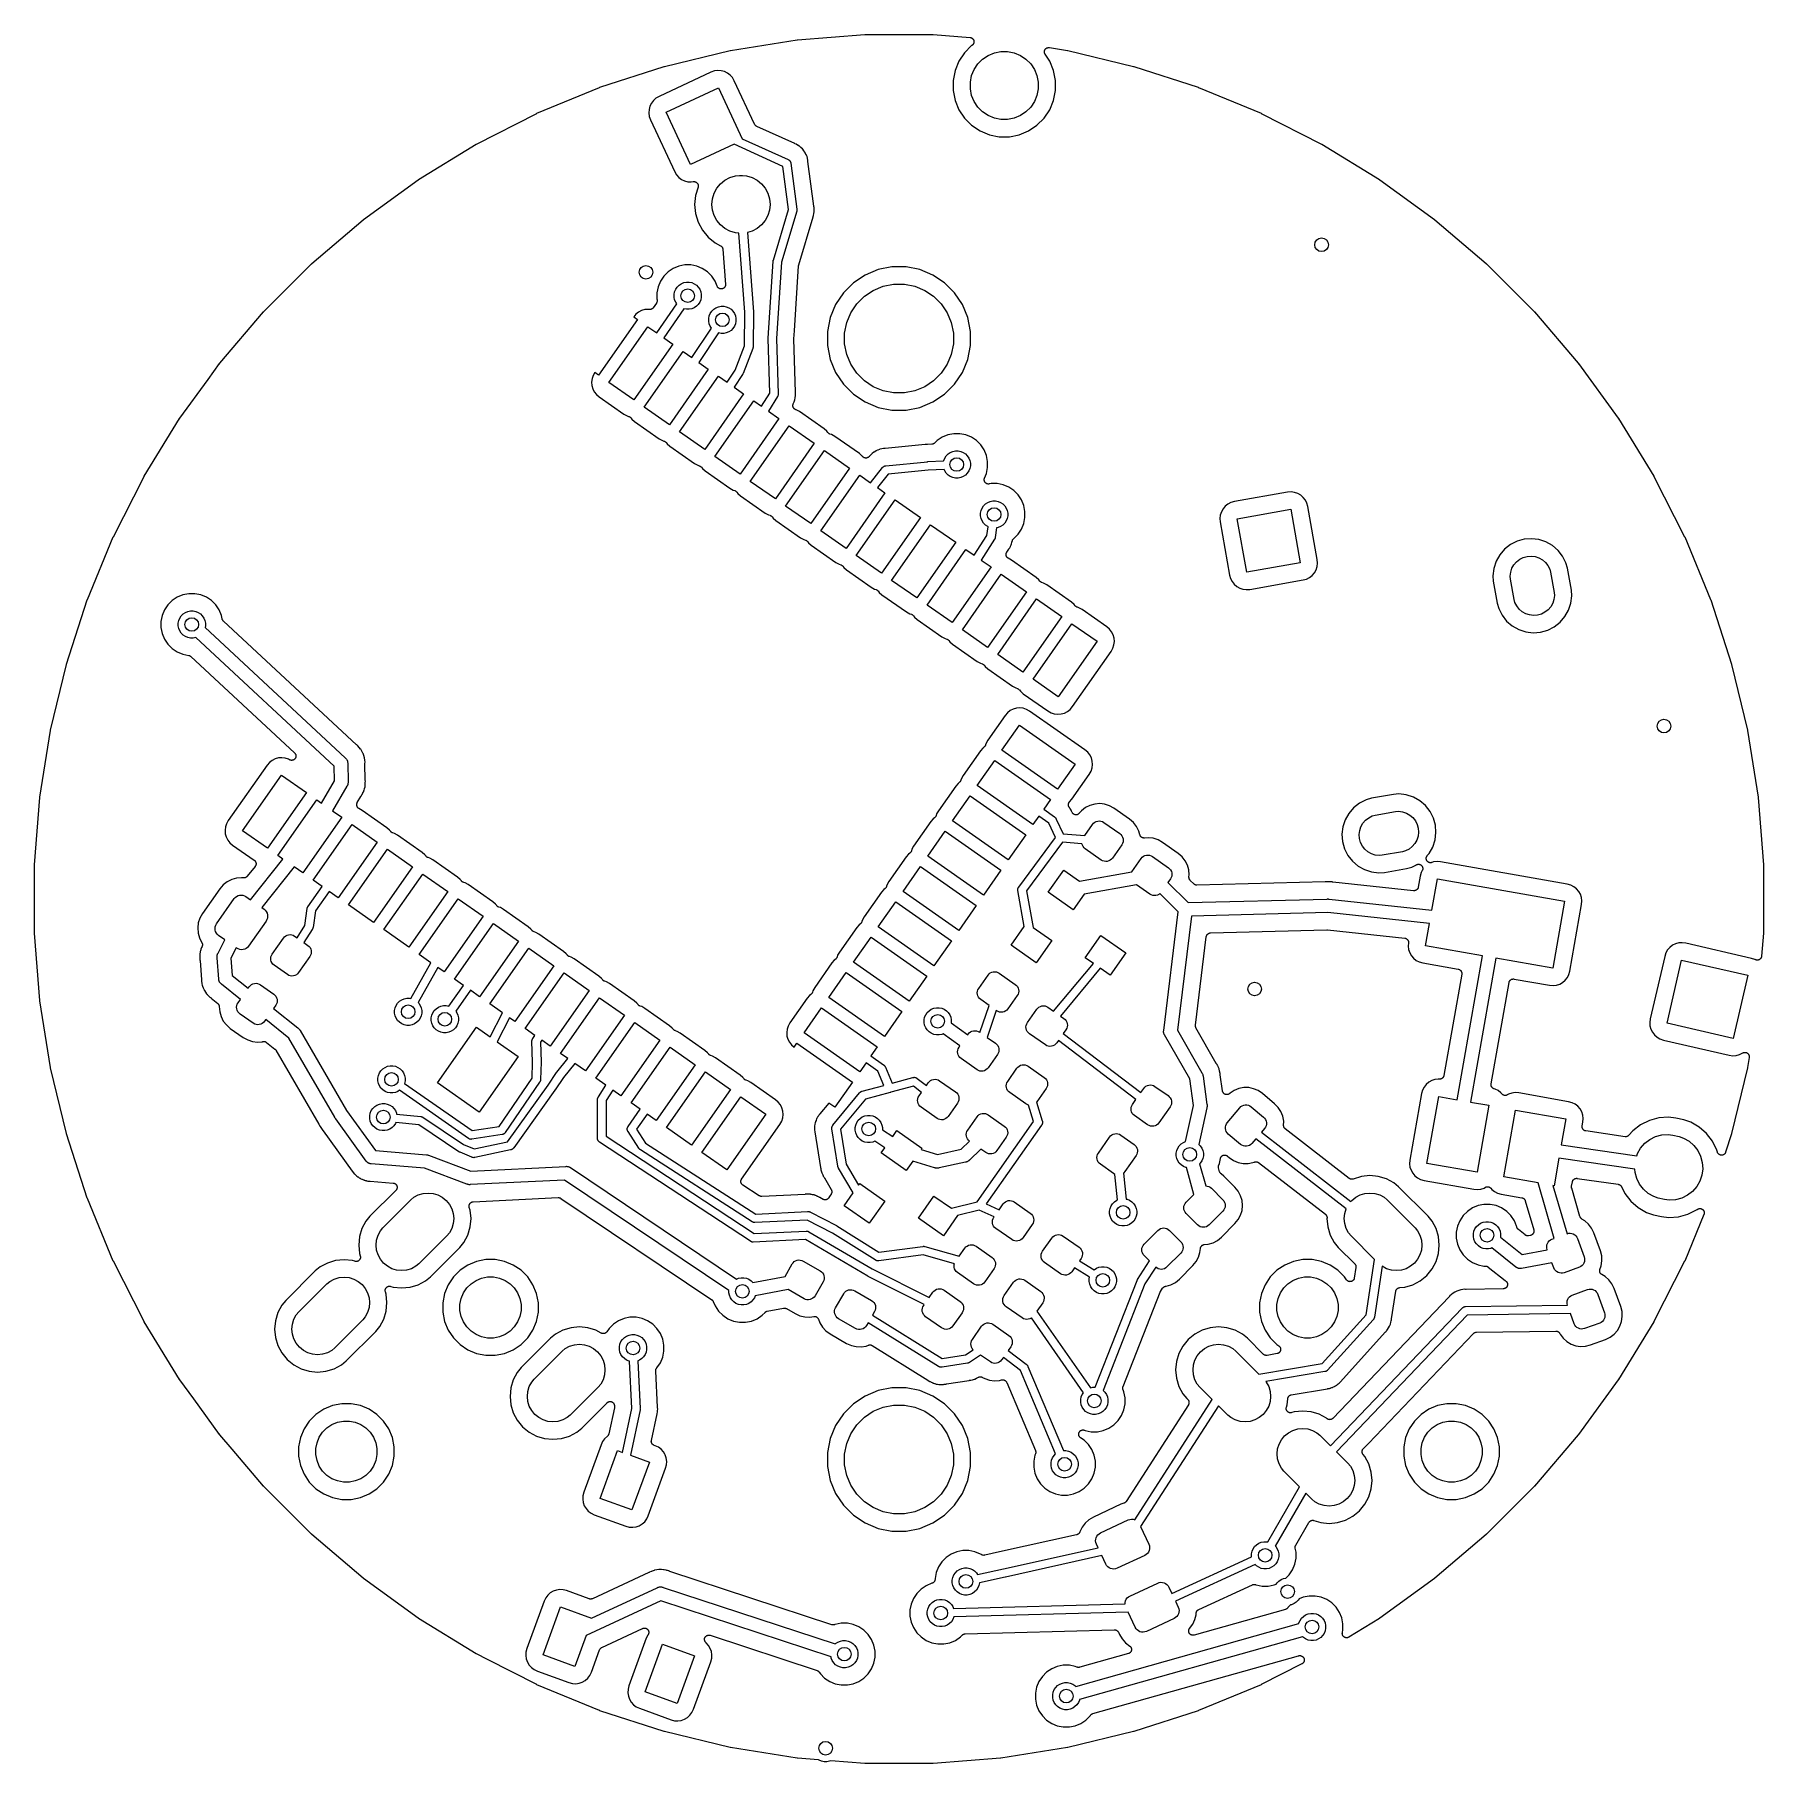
# Model space of a CAD drawing. Extents: x 4.9 to 6.91, y -5.73 to -3.72.
import ezdxf

# ---------------------------------------------------------------- set-up
doc = ezdxf.new("R2010")
doc.units = 0
doc.header["$MEASUREMENT"] = 0
doc.layers.add('BLACK', color=7, linetype='CONTINUOUS')

msp = doc.modelspace()

# ---------------------------------------------------------------- linework, layer by layer
at = {"layer": 'BLACK', "linetype": 'CONTINUOUS'}
for p, q in [((5.78786, -3.7287), (5.86595, -3.72256)), ((5.86595, -3.72256), (5.86602, -3.72255)), ((5.86602, -3.72255), (5.86618, -3.72256)), ((5.86618, -3.72256), (5.86634, -3.72254)), ((5.86634, -3.72254), (5.94468, -3.72254)), ((5.94468, -3.72254), (5.94475, -3.72254)), ((5.94475, -3.72254), (5.94491, -3.72256)), ((5.94491, -3.72256), (5.94507, -3.72256)), ((5.94507, -3.72256), (5.9878, -3.72592)), ((5.9878, -3.72592), (5.98787, -3.72593)), ((5.98787, -3.72593), (5.98816, -3.72598)), ((5.98816, -3.72598), (5.98844, -3.72601)), ((5.98844, -3.72601), (5.98863, -3.72607)), ((5.98863, -3.72607), (5.98883, -3.72611)), ((5.98883, -3.72611), (5.9891, -3.72622)), ((5.9891, -3.72622), (5.98937, -3.7263)), ((5.98937, -3.7263), (5.98955, -3.7264)), ((5.98955, -3.7264), (5.98974, -3.72648)), ((5.98974, -3.72648), (5.98998, -3.72663)), ((5.98998, -3.72663), (5.99023, -3.72677)), ((5.99023, -3.72677), (5.99038, -3.7269)), ((5.99038, -3.7269), (5.99055, -3.72701)), ((5.63355, -3.75937), (5.70972, -3.74108)), ((5.70972, -3.74108), (5.70978, -3.74106)), ((5.70978, -3.74106), (5.70994, -3.74104)), ((5.70994, -3.74104), (5.7101, -3.741)), ((5.7101, -3.741), (5.78747, -3.72875)), ((5.78747, -3.72875), (5.78754, -3.72874)), ((5.78754, -3.72874), (5.7877, -3.72873)), ((5.7877, -3.72873), (5.78786, -3.7287)), ((5.98144, -3.74365), (5.97495, -3.75337)), ((5.98971, -3.73538), (5.98144, -3.74365)), ((5.99019, -3.73506), (5.98971, -3.73538)), ((5.99041, -3.73488), (5.99019, -3.73506)), ((5.99065, -3.73472), (5.99041, -3.73488)), ((5.99055, -3.72701), (5.99076, -3.72721)), ((5.99079, -3.73457), (5.99065, -3.73472)), ((5.99076, -3.72721), (5.99098, -3.7274)), ((5.99094, -3.73444), (5.99079, -3.73457)), ((5.99113, -3.73422), (5.99094, -3.73444)), ((5.99098, -3.7274), (5.9911, -3.72755)), ((5.9911, -3.72755), (5.99125, -3.7277)), ((5.99133, -3.73402), (5.99113, -3.73422)), ((5.99125, -3.7277), (5.99141, -3.72793)), ((5.99144, -3.73385), (5.99133, -3.73402)), ((5.99141, -3.72793), (5.99159, -3.72816)), ((5.99156, -3.73369), (5.99144, -3.73385)), ((5.9917, -3.73344), (5.99156, -3.73369)), ((5.99159, -3.72816), (5.99168, -3.72834)), ((5.99168, -3.72834), (5.9918, -3.7285)), ((5.99186, -3.7332), (5.9917, -3.73344)), ((5.9918, -3.7285), (5.99191, -3.72877)), ((5.99193, -3.73301), (5.99186, -3.7332)), ((5.99191, -3.72877), (5.99204, -3.72902)), ((5.99203, -3.73283), (5.99193, -3.73301)), ((5.99211, -3.73256), (5.99203, -3.73283)), ((5.99204, -3.72902), (5.9921, -3.72921)), ((5.9921, -3.72921), (5.99218, -3.7294)), ((5.99222, -3.73229), (5.99211, -3.73256)), ((5.99218, -3.7294), (5.99224, -3.72968)), ((5.99225, -3.73209), (5.99222, -3.73229)), ((5.99224, -3.72968), (5.99232, -3.72995)), ((5.99231, -3.7319), (5.99225, -3.73209)), ((5.99234, -3.73161), (5.99231, -3.7319)), ((5.99232, -3.72995), (5.99234, -3.73016)), ((5.99234, -3.73016), (5.99238, -3.73036)), ((5.99239, -3.73133), (5.99234, -3.73161)), ((5.99238, -3.73036), (5.99239, -3.73064)), ((5.99239, -3.73064), (5.99241, -3.73093)), ((5.99241, -3.73093), (5.99239, -3.73113)), ((5.99239, -3.73113), (5.99239, -3.73133)), ((6.00246, -3.75092), (6.00891, -3.74661)), ((6.00891, -3.74661), (6.01608, -3.74364)), ((6.01608, -3.74364), (6.02368, -3.74213)), ((6.02368, -3.74213), (6.03144, -3.74213)), ((6.03144, -3.74213), (6.03904, -3.74364)), ((6.03904, -3.74364), (6.04621, -3.74661)), ((6.04621, -3.74661), (6.05266, -3.75092)), ((6.07398, -3.74253), (6.07402, -3.74215)), ((6.07399, -3.74264), (6.07398, -3.74253)), ((6.07398, -3.74275), (6.07399, -3.74264)), ((6.07403, -3.74312), (6.07398, -3.74275)), ((6.07402, -3.74215), (6.07405, -3.74177)), ((6.07406, -3.7435), (6.07403, -3.74312)), ((6.07405, -3.74177), (6.07407, -3.74167)), ((6.07409, -3.74361), (6.07406, -3.7435)), ((6.07407, -3.74167), (6.07409, -3.74156)), ((6.07409, -3.74156), (6.0742, -3.7412)), ((6.07411, -3.74371), (6.07409, -3.74361)), ((6.07423, -3.74408), (6.07411, -3.74371)), ((6.0742, -3.7412), (6.0743, -3.74083)), ((6.07434, -3.74444), (6.07423, -3.74408)), ((6.0743, -3.74083), (6.07435, -3.74073)), ((6.07438, -3.74454), (6.07434, -3.74444)), ((6.07435, -3.74073), (6.07438, -3.74063)), ((6.07438, -3.74063), (6.07456, -3.7403)), ((6.07442, -3.74464), (6.07438, -3.74454)), ((6.07461, -3.74497), (6.07442, -3.74464)), ((6.07456, -3.7403), (6.07473, -3.73995)), ((6.07478, -3.74531), (6.07461, -3.74497)), ((6.07473, -3.73995), (6.0748, -3.73987)), ((6.07482, -3.74537), (6.07478, -3.74531)), ((6.0748, -3.73987), (6.07485, -3.73978)), ((6.08017, -3.75337), (6.07482, -3.74537)), ((6.07485, -3.73978), (6.07509, -3.73948)), ((6.07509, -3.73948), (6.07532, -3.73918)), ((6.07532, -3.73918), (6.0754, -3.73911)), ((6.0754, -3.73911), (6.07547, -3.73903)), ((6.07547, -3.73903), (6.07577, -3.73879)), ((6.07577, -3.73879), (6.07605, -3.73853)), ((6.07605, -3.73853), (6.07615, -3.73848)), ((6.07615, -3.73848), (6.07623, -3.73841)), ((6.07623, -3.73841), (6.07657, -3.73824)), ((6.07657, -3.73824), (6.0769, -3.73804)), ((6.0769, -3.73804), (6.077, -3.73801)), ((6.077, -3.73801), (6.07709, -3.73796)), ((6.07709, -3.73796), (6.07746, -3.73785)), ((6.07746, -3.73785), (6.07782, -3.73773)), ((6.07782, -3.73773), (6.07793, -3.73771)), ((6.07793, -3.73771), (6.07803, -3.73768)), ((6.07803, -3.73768), (6.07841, -3.73764)), ((6.07841, -3.73764), (6.07879, -3.73759)), ((6.07879, -3.73759), (6.07889, -3.7376)), ((6.07889, -3.7376), (6.079, -3.73759)), ((6.079, -3.73759), (6.07938, -3.73763)), ((6.07938, -3.73763), (6.07976, -3.73765)), ((6.07976, -3.73765), (6.10092, -3.741)), ((6.10092, -3.741), (6.10099, -3.74101)), ((6.10099, -3.74101), (6.10115, -3.74106)), ((6.10115, -3.74106), (6.10131, -3.74108)), ((6.10131, -3.74108), (6.17748, -3.75937)), ((5.55867, -3.78368), (5.63317, -3.75947)), ((5.68758, -3.76614), (5.62737, -3.79421)), ((5.63317, -3.75947), (5.63323, -3.75945)), ((5.63323, -3.75945), (5.63339, -3.75942)), ((5.63339, -3.75942), (5.63355, -3.75937)), ((5.69153, -3.76475), (5.68758, -3.76614)), ((5.69543, -3.76419), (5.69153, -3.76475)), ((5.69936, -3.76441), (5.69543, -3.76419)), ((5.70318, -3.76538), (5.69936, -3.76441)), ((5.70673, -3.76709), (5.70318, -3.76538)), ((5.97047, -3.76418), (5.96819, -3.77565)), ((5.97495, -3.75337), (5.97047, -3.76418)), ((5.9897, -3.77001), (5.99267, -3.76285)), ((5.99267, -3.76285), (5.99698, -3.7564)), ((5.99698, -3.7564), (6.00246, -3.75092)), ((6.05266, -3.75092), (6.05814, -3.7564)), ((6.05814, -3.7564), (6.06245, -3.76285)), ((6.06245, -3.76285), (6.06542, -3.77001)), ((6.08465, -3.76418), (6.08017, -3.75337)), ((6.08693, -3.77565), (6.08465, -3.76418)), ((6.17748, -3.75937), (6.17755, -3.75938)), ((6.17755, -3.75938), (6.1777, -3.75944)), ((6.1777, -3.75944), (6.17786, -3.75947)), ((6.17786, -3.75947), (6.25236, -3.78368)), ((5.48593, -3.81379), (5.5583, -3.78381)), ((5.5583, -3.78381), (5.55836, -3.78379)), ((5.55836, -3.78379), (5.55852, -3.78374)), ((5.55852, -3.78374), (5.55867, -3.78368)), ((5.63565, -3.81255), (5.6963, -3.78427)), ((5.6963, -3.78427), (5.7238, -3.84323)), ((5.70988, -3.76945), (5.70673, -3.76709)), ((5.71251, -3.77238), (5.70988, -3.76945)), ((5.71464, -3.77599), (5.71251, -3.77238)), ((5.73819, -3.82649), (5.71464, -3.77599)), ((5.96819, -3.77565), (5.96819, -3.78734)), ((5.98819, -3.77762), (5.9897, -3.77001)), ((5.98819, -3.78537), (5.98819, -3.77762)), ((5.9897, -3.79298), (5.98819, -3.78537)), ((6.06542, -3.77001), (6.06693, -3.77762)), ((6.06693, -3.78537), (6.06542, -3.79298)), ((6.06693, -3.77762), (6.06693, -3.78537)), ((6.08693, -3.78734), (6.08693, -3.77565)), ((6.25236, -3.78368), (6.25242, -3.7837)), ((6.25242, -3.7837), (6.25257, -3.78377)), ((6.25257, -3.78377), (6.25272, -3.78381)), ((6.25272, -3.78381), (6.3251, -3.81379)), ((5.61676, -3.80568), (5.61578, -3.8095)), ((5.61847, -3.80213), (5.61676, -3.80568)), ((5.62083, -3.79898), (5.61847, -3.80213)), ((5.62376, -3.79635), (5.62083, -3.79898)), ((5.62737, -3.79421), (5.62376, -3.79635)), ((5.96819, -3.78734), (5.97047, -3.79881)), ((5.97047, -3.79881), (5.97495, -3.80962)), ((5.99267, -3.80014), (5.9897, -3.79298)), ((5.99698, -3.80659), (5.99267, -3.80014)), ((6.00246, -3.81208), (5.99698, -3.80659)), ((6.05814, -3.80659), (6.05266, -3.81208)), ((6.06245, -3.80014), (6.05814, -3.80659)), ((6.06542, -3.79298), (6.06245, -3.80014)), ((6.08017, -3.80962), (6.08465, -3.79881)), ((6.08465, -3.79881), (6.08693, -3.78734)), ((5.41577, -3.84952), (5.48557, -3.81396)), ((5.48557, -3.81396), (5.48563, -3.81393)), ((5.48563, -3.81393), (5.48578, -3.81387)), ((5.48578, -3.81387), (5.48593, -3.81379)), ((5.61578, -3.8095), (5.61557, -3.81343)), ((5.61557, -3.81343), (5.61613, -3.81733)), ((5.61613, -3.81733), (5.61751, -3.82128)), ((5.61751, -3.82128), (5.64559, -3.88149)), ((5.66393, -3.87321), (5.63565, -3.81255)), ((5.73833, -3.82672), (5.73819, -3.82649)), ((5.73845, -3.82696), (5.73833, -3.82672)), ((5.73858, -3.82714), (5.73845, -3.82696)), ((5.73869, -3.82733), (5.73858, -3.82714)), ((5.97495, -3.80962), (5.98144, -3.81934)), ((5.98144, -3.81934), (5.98971, -3.82761)), ((6.00891, -3.81639), (6.00246, -3.81208)), ((6.01608, -3.81935), (6.00891, -3.81639)), ((6.02368, -3.82087), (6.01608, -3.81935)), ((6.03144, -3.82087), (6.02368, -3.82087)), ((6.03904, -3.81935), (6.03144, -3.82087)), ((6.04621, -3.81639), (6.03904, -3.81935)), ((6.05266, -3.81208), (6.04621, -3.81639)), ((6.06541, -3.82761), (6.07367, -3.81934)), ((6.07367, -3.81934), (6.08017, -3.80962)), ((6.3251, -3.81379), (6.32516, -3.81382)), ((6.32516, -3.81382), (6.3253, -3.8139)), ((6.3253, -3.8139), (6.32545, -3.81396)), ((6.32545, -3.81396), (6.39525, -3.84952)), ((5.7238, -3.84323), (5.77708, -3.8675)), ((5.73887, -3.82753), (5.73869, -3.82733)), ((5.73903, -3.82774), (5.73887, -3.82753)), ((5.73919, -3.82789), (5.73903, -3.82774)), ((5.73934, -3.82806), (5.73919, -3.82789)), ((5.73955, -3.82822), (5.73934, -3.82806)), ((5.73975, -3.8284), (5.73955, -3.82822)), ((5.73994, -3.82851), (5.73975, -3.8284)), ((5.74012, -3.82865), (5.73994, -3.82851)), ((5.74036, -3.82876), (5.74012, -3.82865)), ((5.74059, -3.8289), (5.74036, -3.82876)), ((5.74065, -3.82893), (5.74059, -3.8289)), ((5.7846, -3.84895), (5.74065, -3.82893)), ((5.98971, -3.82761), (5.99944, -3.83411)), ((5.99944, -3.83411), (6.01024, -3.83858)), ((6.01024, -3.83858), (6.02171, -3.84087)), ((6.02171, -3.84087), (6.03341, -3.84087)), ((6.03341, -3.84087), (6.04488, -3.83858)), ((6.04488, -3.83858), (6.05568, -3.83411)), ((6.05568, -3.83411), (6.06541, -3.82761)), ((5.34864, -3.89064), (5.41543, -3.84971)), ((5.41543, -3.84971), (5.41549, -3.84968)), ((5.41549, -3.84968), (5.41564, -3.84961)), ((5.41564, -3.84961), (5.41577, -3.84952)), ((5.71431, -3.84972), (5.66393, -3.87321)), ((5.77068, -3.8754), (5.71431, -3.84972)), ((5.78473, -3.84899), (5.7846, -3.84895)), ((5.78485, -3.84905), (5.78473, -3.84899)), ((5.78491, -3.84908), (5.78485, -3.84905)), ((5.78626, -3.84958), (5.78491, -3.84908)), ((5.78796, -3.85064), (5.78626, -3.84958)), ((5.788, -3.85065), (5.78796, -3.85064)), ((5.78803, -3.85068), (5.788, -3.85065)), ((5.78809, -3.85071), (5.78803, -3.85068)), ((5.78986, -3.85174), (5.78809, -3.85071)), ((5.7901, -3.85192), (5.78986, -3.85174)), ((5.7904, -3.85215), (5.7901, -3.85192)), ((5.79043, -3.85217), (5.7904, -3.85215)), ((5.79189, -3.85354), (5.79043, -3.85217)), ((5.79192, -3.85356), (5.79189, -3.85354)), ((5.79195, -3.85359), (5.79192, -3.85356)), ((5.792, -3.85364), (5.79195, -3.85359)), ((5.79354, -3.85499), (5.792, -3.85364)), ((5.79374, -3.85521), (5.79354, -3.85499)), ((5.79399, -3.8555), (5.79374, -3.85521)), ((5.79401, -3.85552), (5.79399, -3.8555)), ((5.79518, -3.85715), (5.79401, -3.85552)), ((5.79521, -3.85718), (5.79518, -3.85715)), ((5.79523, -3.85722), (5.79521, -3.85718)), ((5.79527, -3.85727), (5.79523, -3.85722)), ((5.79651, -3.8589), (5.79527, -3.85727)), ((5.79667, -3.85915), (5.79651, -3.8589)), ((5.79686, -3.85949), (5.79667, -3.85915)), ((5.79687, -3.85951), (5.79686, -3.85949)), ((5.7977, -3.86134), (5.79687, -3.85951)), ((5.79772, -3.86137), (5.7977, -3.86134)), ((5.79774, -3.86141), (5.79772, -3.86137)), ((5.79777, -3.86147), (5.79774, -3.86141)), ((5.79867, -3.86331), (5.79777, -3.86147)), ((5.79877, -3.86359), (5.79867, -3.86331)), ((5.79889, -3.86395), (5.79877, -3.86359)), ((5.7989, -3.86398), (5.79889, -3.86395)), ((5.79936, -3.86593), (5.7989, -3.86398)), ((5.79937, -3.86597), (5.79936, -3.86593)), ((5.79938, -3.86601), (5.79937, -3.86597)), ((5.7994, -3.86608), (5.79938, -3.86601)), ((5.79991, -3.86802), (5.7994, -3.86608)), ((6.39525, -3.84952), (6.39531, -3.84955)), ((6.39531, -3.84955), (6.39545, -3.84964)), ((6.39545, -3.84964), (6.39559, -3.84971)), ((6.39559, -3.84971), (6.46238, -3.89064)), ((5.64559, -3.88149), (5.64772, -3.8851)), ((5.64772, -3.8851), (5.65035, -3.88803)), ((5.70951, -3.8883), (5.71582, -3.88639)), ((5.71582, -3.88639), (5.72074, -3.88591)), ((5.72074, -3.88591), (5.72402, -3.88591)), ((5.72402, -3.88591), (5.72894, -3.88639)), ((5.72894, -3.88639), (5.73525, -3.8883)), ((5.77727, -3.9252), (5.77068, -3.8754)), ((5.77708, -3.8675), (5.77738, -3.86761)), ((5.77738, -3.86761), (5.77773, -3.86783)), ((5.77773, -3.86783), (5.77809, -3.86803)), ((5.77809, -3.86803), (5.77814, -3.86808)), ((5.77814, -3.86808), (5.7782, -3.86812)), ((5.7782, -3.86812), (5.7785, -3.8684)), ((5.7785, -3.8684), (5.77881, -3.86867)), ((5.77881, -3.86867), (5.77886, -3.86873)), ((5.77886, -3.86873), (5.77891, -3.86878)), ((5.77891, -3.86878), (5.77915, -3.86912)), ((5.77915, -3.86912), (5.7794, -3.86944)), ((5.7794, -3.86944), (5.77943, -3.86951)), ((5.77943, -3.86951), (5.77948, -3.86957)), ((5.77948, -3.86957), (5.77965, -3.86995)), ((5.77965, -3.86995), (5.77983, -3.87031)), ((5.77983, -3.87031), (5.77985, -3.87039)), ((5.77985, -3.87039), (5.77988, -3.87045)), ((5.77988, -3.87045), (5.77997, -3.87085)), ((5.77997, -3.87085), (5.78008, -3.87125)), ((5.78008, -3.87125), (5.7801, -3.87157)), ((5.7801, -3.87157), (5.78714, -3.92477)), ((5.8, -3.86945), (5.79991, -3.86802)), ((5.80002, -3.86958), (5.8, -3.86945)), ((5.80003, -3.86972), (5.80002, -3.86958)), ((5.80004, -3.86979), (5.80003, -3.86972)), ((5.80685, -3.92126), (5.80004, -3.86979)), ((5.28494, -3.9369), (5.34832, -3.89086)), ((5.34832, -3.89086), (5.34837, -3.89082)), ((5.34837, -3.89082), (5.34851, -3.89074)), ((5.34851, -3.89074), (5.34864, -3.89064)), ((5.65035, -3.88803), (5.65351, -3.89039)), ((5.65351, -3.89039), (5.65706, -3.8921)), ((5.65706, -3.8921), (5.66087, -3.89307)), ((5.66087, -3.89307), (5.66481, -3.89329)), ((5.66481, -3.89329), (5.66709, -3.89296)), ((5.66709, -3.89296), (5.66716, -3.89295)), ((5.66716, -3.89295), (5.66725, -3.89295)), ((5.66725, -3.89295), (5.66735, -3.89293)), ((5.66735, -3.89293), (5.66774, -3.89294)), ((5.66774, -3.89294), (5.66813, -3.89293)), ((5.66813, -3.89293), (5.66823, -3.89294)), ((5.66823, -3.89294), (5.66832, -3.89294)), ((5.66832, -3.89294), (5.66871, -3.89302)), ((5.66871, -3.89302), (5.66909, -3.89309)), ((5.66909, -3.89309), (5.66918, -3.89312)), ((5.66918, -3.89312), (5.66928, -3.89314)), ((5.66928, -3.89314), (5.66964, -3.89329)), ((5.66964, -3.89329), (5.67001, -3.89343)), ((5.67258, -3.89937), (5.66969, -3.90889)), ((5.67001, -3.89343), (5.67009, -3.89348)), ((5.67009, -3.89348), (5.67018, -3.89352)), ((5.67018, -3.89352), (5.6705, -3.89374)), ((5.6705, -3.89374), (5.67084, -3.89395)), ((5.67084, -3.89395), (5.67091, -3.89401)), ((5.67091, -3.89401), (5.67099, -3.89407)), ((5.67099, -3.89407), (5.67126, -3.89434)), ((5.67126, -3.89434), (5.67155, -3.89461)), ((5.67155, -3.89461), (5.6716, -3.89469)), ((5.6716, -3.89469), (5.67167, -3.89476)), ((5.67167, -3.89476), (5.67189, -3.89509)), ((5.67189, -3.89509), (5.67212, -3.8954)), ((5.67212, -3.8954), (5.67216, -3.89549)), ((5.67216, -3.89549), (5.67221, -3.89557)), ((5.67221, -3.89557), (5.67236, -3.89594)), ((5.67236, -3.89594), (5.67252, -3.89629)), ((5.67252, -3.89629), (5.67255, -3.89639)), ((5.67255, -3.89639), (5.67258, -3.89648)), ((5.67258, -3.89648), (5.67266, -3.89686)), ((5.6726, -3.89927), (5.67258, -3.89937)), ((5.67263, -3.89918), (5.6726, -3.89927)), ((5.67269, -3.89879), (5.67263, -3.89918)), ((5.67266, -3.89686), (5.67275, -3.89724)), ((5.67277, -3.89841), (5.67269, -3.89879)), ((5.67275, -3.89724), (5.67275, -3.89734)), ((5.67275, -3.89734), (5.67277, -3.89743)), ((5.67277, -3.89743), (5.67277, -3.89783)), ((5.67277, -3.89783), (5.67278, -3.89822)), ((5.67278, -3.89822), (5.67277, -3.89831)), ((5.67277, -3.89831), (5.67277, -3.89841)), ((5.6894, -3.91281), (5.69131, -3.9065)), ((5.69131, -3.9065), (5.69442, -3.90069)), ((5.69442, -3.90069), (5.6986, -3.89559)), ((5.6986, -3.89559), (5.7037, -3.89141)), ((5.7037, -3.89141), (5.70951, -3.8883)), ((5.73525, -3.8883), (5.74106, -3.89141)), ((5.74106, -3.89141), (5.74616, -3.89559)), ((5.74616, -3.89559), (5.75034, -3.90069)), ((5.75034, -3.90069), (5.75345, -3.9065)), ((5.75345, -3.9065), (5.75536, -3.91281)), ((6.46238, -3.89064), (6.46244, -3.89068)), ((6.46244, -3.89068), (6.46257, -3.89078)), ((6.46257, -3.89078), (6.46271, -3.89086)), ((6.46271, -3.89086), (6.52608, -3.9369)), ((5.66969, -3.90889), (5.66866, -3.91937)), ((5.66866, -3.91937), (5.66969, -3.92985)), ((5.68875, -3.91937), (5.6894, -3.91281)), ((5.6894, -3.92593), (5.68875, -3.91937)), ((5.69131, -3.93224), (5.6894, -3.92593)), ((5.75536, -3.92593), (5.75345, -3.93224)), ((5.75536, -3.91281), (5.75601, -3.91937)), ((5.75601, -3.91937), (5.75536, -3.92593)), ((5.7599, -3.98386), (5.77727, -3.9252)), ((5.78695, -3.92716), (5.76944, -3.9863)), ((5.78706, -3.92687), (5.78695, -3.92716)), ((5.78713, -3.92645), (5.78706, -3.92687)), ((5.78721, -3.92604), (5.78713, -3.92645)), ((5.78714, -3.92477), (5.7872, -3.92507)), ((5.7872, -3.92507), (5.7872, -3.92549)), ((5.7872, -3.92549), (5.78722, -3.92591)), ((5.78722, -3.92591), (5.78721, -3.92598)), ((5.78721, -3.92598), (5.78721, -3.92604)), ((5.80688, -3.9214), (5.80685, -3.92126)), ((5.80689, -3.92154), (5.80688, -3.9214)), ((5.80691, -3.92161), (5.80689, -3.92154)), ((5.80719, -3.92297), (5.80691, -3.92161)), ((5.8072, -3.92502), (5.80719, -3.92297)), ((5.8072, -3.92506), (5.8072, -3.92502)), ((5.8072, -3.92509), (5.8072, -3.92506)), ((5.8072, -3.92516), (5.8072, -3.92509)), ((5.80728, -3.9273), (5.8072, -3.92516)), ((5.80726, -3.92751), (5.80728, -3.9273)), ((5.22507, -3.98802), (5.28463, -3.93715)), ((5.28463, -3.93715), (5.28469, -3.9371)), ((5.28469, -3.9371), (5.28482, -3.93701)), ((5.28482, -3.93701), (5.28494, -3.9369)), ((5.66969, -3.92985), (5.67275, -3.93993)), ((5.67275, -3.93993), (5.67771, -3.94922)), ((5.69442, -3.93805), (5.69131, -3.93224)), ((5.6986, -3.94315), (5.69442, -3.93805)), ((5.7037, -3.94733), (5.6986, -3.94315)), ((5.70951, -3.95044), (5.7037, -3.94733)), ((5.74106, -3.94733), (5.73525, -3.95044)), ((5.74616, -3.94315), (5.74106, -3.94733)), ((5.75034, -3.93805), (5.74616, -3.94315)), ((5.75345, -3.93224), (5.75034, -3.93805)), ((5.78941, -3.98931), (5.80588, -3.93369)), ((5.80588, -3.93369), (5.8059, -3.93362)), ((5.8059, -3.93362), (5.80595, -3.93349)), ((5.80595, -3.93349), (5.80599, -3.93335)), ((5.80599, -3.93335), (5.80648, -3.93206)), ((5.80648, -3.93206), (5.80681, -3.93003)), ((5.80681, -3.93003), (5.80682, -3.92996)), ((5.80682, -3.92996), (5.80683, -3.92993)), ((5.80683, -3.9299), (5.80723, -3.92785)), ((5.80683, -3.92993), (5.80683, -3.9299)), ((5.80723, -3.92785), (5.80726, -3.92751)), ((6.52608, -3.9369), (6.52614, -3.93694)), ((6.52614, -3.93694), (6.52626, -3.93705)), ((6.52626, -3.93705), (6.52639, -3.93715)), ((6.52639, -3.93715), (6.58596, -3.98802)), ((5.67771, -3.94922), (5.68439, -3.95736)), ((5.68439, -3.95736), (5.69253, -3.96404)), ((5.69253, -3.96404), (5.69872, -3.96735)), ((5.69872, -3.96735), (5.69878, -3.96738)), ((5.69878, -3.96738), (5.69881, -3.9674)), ((5.69881, -3.9674), (5.69884, -3.96741)), ((5.71582, -3.95235), (5.70951, -3.95044)), ((5.71999, -3.95276), (5.71582, -3.95235)), ((5.72697, -4.04426), (5.71999, -3.95276)), ((5.73525, -3.95044), (5.72981, -3.95209)), ((5.72981, -3.95209), (5.73679, -4.04369)), ((5.69884, -3.96741), (5.69921, -3.96768)), ((5.69921, -3.96768), (5.69959, -3.96794)), ((5.69959, -3.96794), (5.69961, -3.96796)), ((5.69961, -3.96796), (5.69964, -3.96798)), ((5.69964, -3.96798), (5.69995, -3.96831)), ((5.69995, -3.96831), (5.70027, -3.96863)), ((5.70027, -3.96863), (5.70029, -3.96866)), ((5.70029, -3.96866), (5.70031, -3.96868)), ((5.70031, -3.96868), (5.70055, -3.96907)), ((5.70055, -3.96907), (5.7008, -3.96945)), ((5.7008, -3.96945), (5.70081, -3.96948)), ((5.70081, -3.96948), (5.70083, -3.96951)), ((5.70083, -3.96951), (5.701, -3.96993)), ((5.701, -3.96993), (5.70117, -3.97036)), ((5.70117, -3.97036), (5.70117, -3.97039)), ((5.70117, -3.97039), (5.70118, -3.97042)), ((5.70118, -3.97042), (5.70126, -3.97086)), ((5.70126, -3.97086), (5.70135, -3.97132)), ((5.70135, -3.97132), (5.70135, -3.97135)), ((5.70135, -3.97135), (5.70135, -3.97138)), ((5.70135, -3.97138), (5.70445, -4.01202)), ((5.75375, -4.0745), (5.75964, -3.98529)), ((5.75964, -3.98498), (5.75972, -3.98457)), ((5.75964, -3.98529), (5.75964, -3.98498)), ((5.75972, -3.98457), (5.75979, -3.98415)), ((5.75979, -3.98415), (5.7599, -3.98386)), ((5.76944, -3.9863), (5.76359, -4.07489)), ((5.16939, -4.04368), (5.22478, -3.98829)), ((5.22478, -3.98829), (5.22483, -3.98824)), ((5.22483, -3.98824), (5.22496, -3.98814)), ((5.22496, -3.98814), (5.22507, -3.98802)), ((5.63286, -4.00241), (5.62895, -4.00826)), ((5.63784, -3.99743), (5.63286, -4.00241)), ((5.6437, -3.99352), (5.63784, -3.99743)), ((5.6502, -3.99082), (5.6437, -3.99352)), ((5.65711, -3.98945), (5.6502, -3.99082)), ((5.66415, -3.98945), (5.65711, -3.98945)), ((5.67106, -3.99082), (5.66415, -3.98945)), ((5.67756, -3.99352), (5.67106, -3.99082)), ((5.68342, -3.99743), (5.67756, -3.99352)), ((5.6884, -4.00241), (5.68342, -3.99743)), ((5.69231, -4.00826), (5.6884, -4.00241)), ((5.78423, -4.06581), (5.78921, -3.9904)), ((5.78921, -3.9904), (5.78922, -3.99033)), ((5.78922, -3.99027), (5.78931, -3.98982)), ((5.78922, -3.9903), (5.78922, -3.99027)), ((5.78922, -3.99033), (5.78922, -3.9903)), ((5.78931, -3.98982), (5.78939, -3.98937)), ((5.78939, -3.98937), (5.7894, -3.98934)), ((5.7894, -3.98934), (5.78941, -3.98931)), ((5.8662, -4.00126), (5.85261, -4.01034)), ((5.8813, -3.995), (5.8662, -4.00126)), ((5.89734, -3.99181), (5.8813, -3.995)), ((5.91369, -3.99181), (5.89734, -3.99181)), ((5.92972, -3.995), (5.91369, -3.99181)), ((5.94482, -4.00126), (5.92972, -3.995)), ((5.95842, -4.01034), (5.94482, -4.00126)), ((6.58596, -3.98802), (6.58601, -3.98807)), ((6.58601, -3.98807), (6.58612, -3.98818)), ((6.58612, -3.98818), (6.58624, -3.98829)), ((6.58624, -3.98829), (6.64164, -4.04368)), ((5.62626, -4.01477), (5.62488, -4.02168)), ((5.62488, -4.02168), (5.62488, -4.02872)), ((5.62895, -4.00826), (5.62626, -4.01477)), ((5.64488, -4.02365), (5.64549, -4.0206)), ((5.64488, -4.02675), (5.64488, -4.02365)), ((5.64549, -4.02979), (5.64488, -4.02675)), ((5.64549, -4.0206), (5.64667, -4.01774)), ((5.64667, -4.01774), (5.6484, -4.01516)), ((5.6484, -4.01516), (5.65059, -4.01296)), ((5.65059, -4.01296), (5.65317, -4.01124)), ((5.65317, -4.01124), (5.65604, -4.01005)), ((5.65604, -4.01005), (5.65908, -4.00945)), ((5.65908, -4.00945), (5.66218, -4.00945)), ((5.66218, -4.00945), (5.66522, -4.01005)), ((5.66522, -4.01005), (5.66809, -4.01124)), ((5.66809, -4.01124), (5.67067, -4.01296)), ((5.67067, -4.01296), (5.67286, -4.01516)), ((5.67286, -4.01516), (5.67459, -4.01774)), ((5.67459, -4.01774), (5.67577, -4.0206)), ((5.67577, -4.0206), (5.67638, -4.02365)), ((5.67638, -4.02675), (5.67577, -4.02979)), ((5.67638, -4.02365), (5.67638, -4.02675)), ((5.69482, -4.01431), (5.69231, -4.00826)), ((5.69504, -4.01473), (5.69482, -4.01431)), ((5.69525, -4.01514), (5.69504, -4.01473)), ((5.69527, -4.01516), (5.69525, -4.01514)), ((5.69528, -4.01518), (5.69527, -4.01516)), ((5.69557, -4.01554), (5.69528, -4.01518)), ((5.69586, -4.0159), (5.69557, -4.01554)), ((5.69588, -4.01591), (5.69586, -4.0159)), ((5.69589, -4.01593), (5.69588, -4.01591)), ((5.69618, -4.01616), (5.69589, -4.01593)), ((5.6962, -4.01618), (5.69618, -4.01616)), ((5.69623, -4.01621), (5.6962, -4.01618)), ((5.69625, -4.01623), (5.69623, -4.01621)), ((5.69661, -4.01653), (5.69625, -4.01623)), ((5.69663, -4.01654), (5.69661, -4.01653)), ((5.69665, -4.01655), (5.69663, -4.01654)), ((5.69694, -4.01671), (5.69665, -4.01655)), ((5.69699, -4.01675), (5.69694, -4.01671)), ((5.69709, -4.01679), (5.69699, -4.01675)), ((5.69747, -4.017), (5.69709, -4.01679)), ((5.69749, -4.017), (5.69747, -4.017)), ((5.69751, -4.01701), (5.69749, -4.017)), ((5.69778, -4.0171), (5.69751, -4.01701)), ((5.69788, -4.01714), (5.69778, -4.0171)), ((5.69805, -4.01718), (5.69788, -4.01714)), ((5.6984, -4.01729), (5.69805, -4.01718)), ((5.69842, -4.01729), (5.6984, -4.01729)), ((5.69844, -4.0173), (5.69842, -4.01729)), ((5.69868, -4.01733), (5.69844, -4.0173)), ((5.69884, -4.01736), (5.69868, -4.01733)), ((5.69908, -4.01737), (5.69884, -4.01736)), ((5.69937, -4.0174), (5.69908, -4.01737)), ((5.69941, -4.0174), (5.69937, -4.0174)), ((5.69944, -4.0174), (5.69941, -4.0174)), ((5.69941, -4.0174), (5.69941, -4.0174)), ((5.69941, -4.0174), (5.69941, -4.0174)), ((5.69947, -4.0174), (5.69944, -4.0174)), ((5.69964, -4.01738), (5.69947, -4.0174)), ((5.69981, -4.01739), (5.69964, -4.01738)), ((5.70012, -4.01734), (5.69981, -4.01739)), ((5.70044, -4.01731), (5.70012, -4.01734)), ((5.7006, -4.01726), (5.70044, -4.01731)), ((5.70077, -4.01723), (5.7006, -4.01726)), ((5.70107, -4.01712), (5.70077, -4.01723)), ((5.70137, -4.01702), (5.70107, -4.01712)), ((5.70152, -4.01694), (5.70137, -4.01702)), ((5.70169, -4.01688), (5.70152, -4.01694)), ((5.70195, -4.01671), (5.70169, -4.01688)), ((5.70223, -4.01657), (5.70195, -4.01671)), ((5.70237, -4.01646), (5.70223, -4.01657)), ((5.70251, -4.01637), (5.70237, -4.01646)), ((5.70274, -4.01615), (5.70251, -4.01637)), ((5.70299, -4.01595), (5.70274, -4.01615)), ((5.7031, -4.01582), (5.70299, -4.01595)), ((5.70322, -4.0157), (5.7031, -4.01582)), ((5.70341, -4.01544), (5.70322, -4.0157)), ((5.70361, -4.0152), (5.70341, -4.01544)), ((5.70369, -4.01505), (5.70361, -4.0152)), ((5.70379, -4.0149), (5.70369, -4.01505)), ((5.70392, -4.01462), (5.70379, -4.0149)), ((5.70407, -4.01434), (5.70392, -4.01462)), ((5.70413, -4.01417), (5.70407, -4.01434)), ((5.7042, -4.01402), (5.70413, -4.01417)), ((5.70427, -4.01371), (5.7042, -4.01402)), ((5.70436, -4.01341), (5.70427, -4.01371)), ((5.70438, -4.01323), (5.70436, -4.01341)), ((5.70442, -4.01307), (5.70438, -4.01323)), ((5.70443, -4.01275), (5.70442, -4.01307)), ((5.70447, -4.01244), (5.70443, -4.01275)), ((5.70445, -4.01202), (5.70446, -4.01209)), ((5.70446, -4.01209), (5.70445, -4.01226)), ((5.70445, -4.01226), (5.70447, -4.01244)), ((5.84105, -4.0219), (5.83197, -4.03549)), ((5.85261, -4.01034), (5.84105, -4.0219)), ((5.85658, -4.03465), (5.86536, -4.02587)), ((5.86536, -4.02587), (5.87567, -4.01898)), ((5.87567, -4.01898), (5.88714, -4.01423)), ((5.88714, -4.01423), (5.89931, -4.01181)), ((5.89931, -4.01181), (5.91172, -4.01181)), ((5.91172, -4.01181), (5.92389, -4.01423)), ((5.92389, -4.01423), (5.93535, -4.01898)), ((5.93535, -4.01898), (5.94567, -4.02587)), ((5.94567, -4.02587), (5.95444, -4.03465)), ((5.96998, -4.0219), (5.95842, -4.01034)), ((5.97906, -4.03549), (5.96998, -4.0219)), ((5.11825, -4.10353), (5.16912, -4.04396)), ((5.16912, -4.04396), (5.16917, -4.04391)), ((5.16917, -4.04391), (5.16929, -4.0438)), ((5.16929, -4.0438), (5.16939, -4.04368)), ((5.60061, -4.04664), (5.59805, -4.04963)), ((5.60371, -4.04421), (5.60061, -4.04664)), ((5.60723, -4.04243), (5.60371, -4.04421)), ((5.61102, -4.04137), (5.60723, -4.04243)), ((5.61495, -4.04107), (5.61102, -4.04137)), ((5.61602, -4.0412), (5.61495, -4.04107)), ((5.61626, -4.0412), (5.61602, -4.0412)), ((5.61649, -4.04123), (5.61626, -4.0412)), ((5.61675, -4.04122), (5.61649, -4.04123)), ((5.617, -4.04122), (5.61675, -4.04122)), ((5.61723, -4.04118), (5.617, -4.04122)), ((5.61747, -4.04116), (5.61723, -4.04118)), ((5.61771, -4.0411), (5.61747, -4.04116)), ((5.61796, -4.04105), (5.61771, -4.0411)), ((5.61818, -4.04097), (5.61796, -4.04105)), ((5.61841, -4.04091), (5.61818, -4.04097)), ((5.61863, -4.04079), (5.61841, -4.04091)), ((5.61887, -4.0407), (5.61863, -4.04079)), ((5.61907, -4.04057), (5.61887, -4.0407)), ((5.61928, -4.04047), (5.61907, -4.04057)), ((5.61948, -4.04031), (5.61928, -4.04047)), ((5.6197, -4.04018), (5.61948, -4.04031)), ((5.61987, -4.04002), (5.6197, -4.04018)), ((5.62005, -4.03987), (5.61987, -4.04002)), ((5.62022, -4.03968), (5.62005, -4.03987)), ((5.6204, -4.03951), (5.62022, -4.03968)), ((5.62054, -4.03931), (5.6204, -4.03951)), ((5.62069, -4.03914), (5.62054, -4.03931)), ((5.62073, -4.03908), (5.62069, -4.03914)), ((5.62435, -4.03385), (5.62073, -4.03908)), ((5.62436, -4.03384), (5.62435, -4.03385)), ((5.62437, -4.03383), (5.62436, -4.03384)), ((5.6246, -4.03341), (5.62437, -4.03383)), ((5.62483, -4.03299), (5.6246, -4.03341)), ((5.6248, -4.06837), (5.64806, -4.03473)), ((5.62484, -4.03297), (5.62483, -4.03298)), ((5.62483, -4.03298), (5.62483, -4.03299)), ((5.62498, -4.03252), (5.62484, -4.03297)), ((5.62488, -4.02872), (5.62514, -4.03003)), ((5.62512, -4.03207), (5.62498, -4.03252)), ((5.62513, -4.03205), (5.62512, -4.03207)), ((5.62518, -4.03157), (5.62513, -4.03204)), ((5.62513, -4.03204), (5.62513, -4.03205)), ((5.62514, -4.03003), (5.62516, -4.0301)), ((5.62516, -4.0301), (5.62516, -4.03011)), ((5.62516, -4.03011), (5.62516, -4.03012)), ((5.62516, -4.03012), (5.6252, -4.0306)), ((5.62524, -4.0311), (5.62518, -4.03157)), ((5.6252, -4.0306), (5.62524, -4.03107)), ((5.62524, -4.03107), (5.62524, -4.03108)), ((5.62524, -4.03108), (5.62524, -4.0311)), ((5.65613, -4.04036), (5.63286, -4.07401)), ((5.64667, -4.03266), (5.64549, -4.02979)), ((5.64806, -4.03473), (5.64667, -4.03266)), ((5.65908, -4.04094), (5.65613, -4.04036)), ((5.66218, -4.04094), (5.65908, -4.04094)), ((5.66522, -4.04034), (5.66218, -4.04094)), ((5.66809, -4.03915), (5.66522, -4.04034)), ((5.67067, -4.03743), (5.66809, -4.03915)), ((5.67286, -4.03524), (5.67067, -4.03743)), ((5.67459, -4.03266), (5.67286, -4.03524)), ((5.67577, -4.02979), (5.67459, -4.03266)), ((5.68564, -4.04856), (5.68683, -4.04569)), ((5.68683, -4.04569), (5.68856, -4.04311)), ((5.68856, -4.04311), (5.69075, -4.04092)), ((5.69075, -4.04092), (5.69333, -4.03919)), ((5.69333, -4.03919), (5.69619, -4.03801)), ((5.69619, -4.03801), (5.69924, -4.0374)), ((5.69924, -4.0374), (5.70234, -4.0374)), ((5.70234, -4.0374), (5.70538, -4.03801)), ((5.70538, -4.03801), (5.70825, -4.03919)), ((5.70825, -4.03919), (5.71083, -4.04092)), ((5.71083, -4.04092), (5.71302, -4.04311)), ((5.71302, -4.04311), (5.71474, -4.04569)), ((5.71474, -4.04569), (5.71593, -4.04856)), ((5.72658, -4.08331), (5.72697, -4.04426)), ((5.73681, -4.04417), (5.73642, -4.08398)), ((5.73679, -4.04369), (5.73681, -4.0439)), ((5.73681, -4.0439), (5.73681, -4.04393)), ((5.73681, -4.04393), (5.73682, -4.04396)), ((5.73682, -4.04396), (5.73681, -4.04417)), ((5.83197, -4.03549), (5.82571, -4.0506)), ((5.84494, -4.05643), (5.84969, -4.04497)), ((5.84969, -4.04497), (5.85658, -4.03465)), ((5.95444, -4.03465), (5.96133, -4.04497)), ((5.96133, -4.04497), (5.96608, -4.05643)), ((5.98531, -4.0506), (5.97906, -4.03549)), ((6.64164, -4.04368), (6.64168, -4.04373)), ((6.64168, -4.04373), (6.64179, -4.04385)), ((6.64179, -4.04385), (6.6419, -4.04396)), ((6.6419, -4.04396), (6.69278, -4.10353)), ((5.60258, -4.05281), (5.55742, -4.11731)), ((5.56935, -4.12566), (5.61451, -4.06116)), ((5.59805, -4.04963), (5.60258, -4.05281)), ((5.61451, -4.06116), (5.6248, -4.06837)), ((5.6654, -4.09679), (5.68832, -4.06283)), ((5.68504, -4.0516), (5.68564, -4.04856)), ((5.68504, -4.0547), (5.68504, -4.0516)), ((5.68564, -4.05774), (5.68504, -4.0547)), ((5.68683, -4.06061), (5.68564, -4.05774)), ((5.68832, -4.06283), (5.68683, -4.06061)), ((5.70825, -4.06711), (5.70538, -4.06829)), ((5.71083, -4.06538), (5.70825, -4.06711)), ((5.71302, -4.06319), (5.71083, -4.06538)), ((5.71474, -4.06061), (5.71302, -4.06319)), ((5.71593, -4.05774), (5.71474, -4.06061)), ((5.71593, -4.04856), (5.71654, -4.0516)), ((5.71654, -4.0547), (5.71593, -4.05774)), ((5.71654, -4.0516), (5.71654, -4.0547)), ((5.78362, -4.07501), (5.78423, -4.06581)), ((5.82571, -4.0506), (5.82252, -4.06663)), ((5.82252, -4.06663), (5.82252, -4.08298)), ((5.84252, -4.0686), (5.84494, -4.05643)), ((5.96608, -4.05643), (5.9685, -4.0686)), ((5.9885, -4.06663), (5.98531, -4.0506)), ((5.9885, -4.08298), (5.9885, -4.06663)), ((5.64354, -4.08149), (5.59837, -4.14599)), ((5.63286, -4.07401), (5.64354, -4.08149)), ((5.69647, -4.06835), (5.67346, -4.10244)), ((5.69924, -4.0689), (5.69647, -4.06835)), ((5.70234, -4.0689), (5.69924, -4.0689)), ((5.70538, -4.06829), (5.70234, -4.0689)), ((5.71569, -4.11149), (5.72658, -4.08331)), ((5.73597, -4.08633), (5.72473, -4.11539)), ((5.73605, -4.08619), (5.73597, -4.08633)), ((5.73614, -4.08588), (5.73605, -4.08619)), ((5.73617, -4.0858), (5.73614, -4.08588)), ((5.73622, -4.08565), (5.73617, -4.0858)), ((5.73634, -4.08526), (5.73622, -4.08565)), ((5.73635, -4.08518), (5.73634, -4.08526)), ((5.73637, -4.0851), (5.73635, -4.08518)), ((5.7364, -4.0847), (5.73637, -4.0851)), ((5.73641, -4.08454), (5.7364, -4.0847)), ((5.73642, -4.08446), (5.73641, -4.08454)), ((5.73642, -4.08398), (5.73644, -4.08413)), ((5.73644, -4.08413), (5.73642, -4.08446)), ((5.75374, -4.07495), (5.75373, -4.07472)), ((5.75373, -4.07472), (5.75374, -4.07472)), ((5.75374, -4.07471), (5.75375, -4.0745)), ((5.75374, -4.07472), (5.75374, -4.07471)), ((5.75567, -4.13803), (5.75374, -4.07495)), ((5.76359, -4.07489), (5.76554, -4.13898)), ((5.78361, -4.07542), (5.78363, -4.07521)), ((5.78362, -4.07549), (5.78361, -4.07542)), ((5.78363, -4.07521), (5.78362, -4.07501)), ((5.78549, -4.13712), (5.78362, -4.07549)), ((5.82252, -4.08298), (5.82571, -4.09901)), ((5.84252, -4.08101), (5.84252, -4.0686)), ((5.84494, -4.09318), (5.84252, -4.08101)), ((5.9685, -4.08101), (5.96608, -4.09318)), ((5.9685, -4.0686), (5.9685, -4.08101)), ((5.98531, -4.09901), (5.9885, -4.08298)), ((5.10468, -4.12218), (5.118, -4.10384)), ((5.118, -4.10384), (5.11805, -4.10378)), ((5.11805, -4.10378), (5.11816, -4.10366)), ((5.11816, -4.10366), (5.11825, -4.10353)), ((5.61031, -4.15434), (5.65547, -4.08984)), ((5.65547, -4.08984), (5.6654, -4.09679)), ((5.67346, -4.10244), (5.68449, -4.11016)), ((5.82571, -4.09901), (5.83197, -4.11411)), ((5.84969, -4.10464), (5.84494, -4.09318)), ((5.85658, -4.11496), (5.84969, -4.10464)), ((5.96133, -4.10464), (5.95444, -4.11496)), ((5.96608, -4.09318), (5.96133, -4.10464)), ((5.97906, -4.11411), (5.98531, -4.09901)), ((6.69278, -4.10353), (6.69282, -4.10358)), ((6.69282, -4.10358), (6.69291, -4.10372)), ((6.69291, -4.10372), (6.69302, -4.10384)), ((6.69302, -4.10384), (6.73906, -4.16721)), ((5.07196, -4.16721), (5.10468, -4.12218)), ((5.54973, -4.12131), (5.54926, -4.12522)), ((5.54926, -4.12522), (5.54956, -4.12915)), ((5.55095, -4.11757), (5.54973, -4.12131)), ((5.55289, -4.11414), (5.55095, -4.11757)), ((5.55742, -4.11731), (5.55289, -4.11414)), ((5.59837, -4.14599), (5.56935, -4.12566)), ((5.68449, -4.11016), (5.63933, -4.17466)), ((5.65126, -4.18302), (5.69643, -4.11852)), ((5.69643, -4.11852), (5.7063, -4.12544)), ((5.7063, -4.12544), (5.71569, -4.11149)), ((5.72406, -4.11667), (5.71437, -4.13108)), ((5.72425, -4.11643), (5.72406, -4.11667)), ((5.72444, -4.11606), (5.72425, -4.11643)), ((5.72464, -4.11569), (5.72444, -4.11606)), ((5.72473, -4.11539), (5.72464, -4.11569)), ((5.83197, -4.11411), (5.84105, -4.12771)), ((5.86536, -4.12373), (5.85658, -4.11496)), ((5.87567, -4.13063), (5.86536, -4.12373)), ((5.94567, -4.12373), (5.93535, -4.13063)), ((5.95444, -4.11496), (5.94567, -4.12373)), ((5.96998, -4.12771), (5.97906, -4.11411)), ((5.54956, -4.12915), (5.55062, -4.13295)), ((5.55062, -4.13295), (5.5524, -4.13646)), ((5.5524, -4.13646), (5.55483, -4.13956)), ((5.55483, -4.13956), (5.55801, -4.14229)), ((5.55801, -4.14229), (5.58663, -4.16233)), ((5.72545, -4.13884), (5.68029, -4.20334)), ((5.69222, -4.2117), (5.73738, -4.1472)), ((5.71437, -4.13108), (5.72545, -4.13884)), ((5.73738, -4.1472), (5.74613, -4.15332)), ((5.74613, -4.15332), (5.75567, -4.13803)), ((5.76468, -4.14218), (5.75421, -4.15898)), ((5.76482, -4.14199), (5.76468, -4.14218)), ((5.76493, -4.14177), (5.76482, -4.14199)), ((5.76505, -4.14154), (5.76493, -4.14177)), ((5.76493, -4.14177), (5.76493, -4.14177)), ((5.76525, -4.14112), (5.76505, -4.14154)), ((5.76526, -4.14112), (5.76525, -4.14112)), ((5.76525, -4.14112), (5.76525, -4.14112)), ((5.76538, -4.14065), (5.76526, -4.14112)), ((5.76551, -4.14019), (5.76538, -4.14065)), ((5.76554, -4.13967), (5.76551, -4.14018)), ((5.76551, -4.14018), (5.76551, -4.14018)), ((5.76551, -4.14018), (5.76551, -4.14019)), ((5.76554, -4.13898), (5.76557, -4.13921)), ((5.76556, -4.13946), (5.76554, -4.13967)), ((5.76557, -4.13921), (5.76556, -4.13946)), ((5.76556, -4.13946), (5.76556, -4.13946)), ((5.78405, -4.14823), (5.78469, -4.14585)), ((5.78469, -4.14585), (5.78533, -4.14349)), ((5.78469, -4.14585), (5.78469, -4.14585)), ((5.78469, -4.14585), (5.78469, -4.14585)), ((5.78533, -4.14349), (5.7855, -4.14103)), ((5.78552, -4.13734), (5.78549, -4.13712)), ((5.7855, -4.14103), (5.78559, -4.13959)), ((5.7855, -4.14103), (5.7855, -4.14103)), ((5.7855, -4.14103), (5.7855, -4.14103)), ((5.78553, -4.13755), (5.78552, -4.13734)), ((5.78553, -4.13762), (5.78553, -4.13755)), ((5.78566, -4.13858), (5.78553, -4.13762)), ((5.78559, -4.13958), (5.78566, -4.13858)), ((5.78559, -4.13959), (5.78559, -4.13958)), ((5.84105, -4.12771), (5.85261, -4.13927)), ((5.85261, -4.13927), (5.8662, -4.14835)), ((5.88714, -4.13537), (5.87567, -4.13063)), ((5.89931, -4.1378), (5.88714, -4.13537)), ((5.91172, -4.1378), (5.89931, -4.1378)), ((5.92389, -4.13537), (5.91172, -4.1378)), ((5.93535, -4.13063), (5.92389, -4.13537)), ((5.94482, -4.14835), (5.95842, -4.13927)), ((5.95842, -4.13927), (5.96998, -4.12771)), ((5.03081, -4.23433), (5.07174, -4.16754)), ((5.07174, -4.16754), (5.07178, -4.16748)), ((5.07178, -4.16748), (5.07188, -4.16735)), ((5.07188, -4.16735), (5.07196, -4.16721)), ((5.58663, -4.16233), (5.59028, -4.16438)), ((5.59028, -4.16438), (5.59218, -4.165)), ((5.59218, -4.165), (5.59219, -4.16501)), ((5.59219, -4.16501), (5.59219, -4.16501)), ((5.59219, -4.16501), (5.59219, -4.16501)), ((5.59219, -4.16501), (5.59224, -4.16502)), ((5.59224, -4.16502), (5.59266, -4.16522)), ((5.59266, -4.16522), (5.59308, -4.1654)), ((5.59308, -4.1654), (5.5931, -4.16542)), ((5.5931, -4.16542), (5.59313, -4.16543)), ((5.59313, -4.16543), (5.59351, -4.1657)), ((5.59351, -4.1657), (5.59388, -4.16596)), ((5.59388, -4.16596), (5.5939, -4.16598)), ((5.5939, -4.16598), (5.59392, -4.166)), ((5.59392, -4.166), (5.59424, -4.16634)), ((5.59424, -4.16634), (5.59455, -4.16667)), ((5.59455, -4.16667), (5.59579, -4.16824)), ((5.63933, -4.17466), (5.61031, -4.15434)), ((5.76641, -4.16752), (5.72125, -4.23202)), ((5.75421, -4.15898), (5.76641, -4.16752)), ((5.7825, -4.15222), (5.78252, -4.15207)), ((5.78251, -4.15256), (5.7825, -4.15222)), ((5.7825, -4.1529), (5.78251, -4.15256)), ((5.78252, -4.15305), (5.7825, -4.1529)), ((5.78252, -4.15207), (5.78253, -4.15193)), ((5.78252, -4.15319), (5.78252, -4.15305)), ((5.7826, -4.15353), (5.78252, -4.15319)), ((5.78253, -4.15193), (5.7826, -4.15159)), ((5.7826, -4.15159), (5.78266, -4.15126)), ((5.78266, -4.15387), (5.7826, -4.15353)), ((5.78266, -4.15126), (5.78271, -4.15112)), ((5.78271, -4.154), (5.78266, -4.15387)), ((5.78271, -4.15112), (5.78274, -4.15098)), ((5.78274, -4.15414), (5.78271, -4.154)), ((5.78274, -4.15098), (5.78288, -4.15066)), ((5.78288, -4.15446), (5.78274, -4.15414)), ((5.78288, -4.15066), (5.78301, -4.15034)), ((5.783, -4.15478), (5.78288, -4.15446)), ((5.78308, -4.1549), (5.783, -4.15478)), ((5.78301, -4.15034), (5.78405, -4.14823)), ((5.78314, -4.15504), (5.78308, -4.1549)), ((5.78334, -4.15532), (5.78314, -4.15504)), ((5.78352, -4.15561), (5.78334, -4.15532)), ((5.78362, -4.15571), (5.78352, -4.15561)), ((5.7837, -4.15583), (5.78362, -4.15571)), ((5.78395, -4.15607), (5.7837, -4.15583)), ((5.78418, -4.15632), (5.78395, -4.15607)), ((5.7843, -4.15641), (5.78418, -4.15632)), ((5.78441, -4.15651), (5.7843, -4.15641)), ((5.7847, -4.15669), (5.78441, -4.15651)), ((5.78498, -4.15689), (5.7847, -4.15669)), ((5.78511, -4.15695), (5.78498, -4.15689)), ((5.78523, -4.15703), (5.78511, -4.15695)), ((5.78555, -4.15715), (5.78523, -4.15703)), ((5.78586, -4.15729), (5.78555, -4.15715)), ((5.78593, -4.15732), (5.78586, -4.15729)), ((5.78644, -4.15748), (5.78593, -4.15732)), ((5.79008, -4.15954), (5.78644, -4.15748)), ((5.81871, -4.17958), (5.79008, -4.15954)), ((5.8662, -4.14835), (5.8813, -4.15461)), ((5.8813, -4.15461), (5.89734, -4.1578)), ((5.89734, -4.1578), (5.91369, -4.1578)), ((5.91369, -4.1578), (5.92972, -4.15461)), ((5.92972, -4.15461), (5.94482, -4.14835)), ((6.73906, -4.16721), (6.7391, -4.16727)), ((6.7391, -4.16727), (6.73918, -4.16741)), ((6.73918, -4.16741), (6.73928, -4.16754)), ((6.73928, -4.16754), (6.78021, -4.23433)), ((5.59579, -4.16824), (5.59897, -4.17096)), ((5.59897, -4.17096), (5.62759, -4.19101)), ((5.68029, -4.20334), (5.65126, -4.18302)), ((5.73318, -4.24038), (5.77834, -4.17588)), ((5.77834, -4.17588), (5.80737, -4.1962)), ((5.82188, -4.1823), (5.81871, -4.17958)), ((5.82312, -4.18387), (5.82188, -4.1823)), ((5.82343, -4.18421), (5.82312, -4.18387)), ((5.82375, -4.18454), (5.82343, -4.18421)), ((5.82377, -4.18456), (5.82375, -4.18454)), ((5.82379, -4.18458), (5.82377, -4.18456)), ((5.82417, -4.18484), (5.82379, -4.18458)), ((5.82454, -4.18511), (5.82417, -4.18484)), ((5.82457, -4.18512), (5.82454, -4.18511)), ((5.82459, -4.18514), (5.82457, -4.18512)), ((5.82501, -4.18533), (5.82459, -4.18514)), ((5.82543, -4.18552), (5.82501, -4.18533)), ((5.82548, -4.18554), (5.82543, -4.18552)), ((5.82549, -4.18554), (5.82548, -4.18554)), ((5.82548, -4.18554), (5.82548, -4.18554)), ((5.82548, -4.18554), (5.82548, -4.18554)), ((5.82739, -4.18616), (5.82549, -4.18554)), ((5.83104, -4.18821), (5.82739, -4.18616)), ((5.96201, -4.18649), (5.95551, -4.18919)), ((5.96892, -4.18512), (5.96201, -4.18649)), ((5.97596, -4.18512), (5.96892, -4.18512)), ((5.98287, -4.18649), (5.97596, -4.18512)), ((5.98937, -4.18919), (5.98287, -4.18649)), ((5.62759, -4.19101), (5.63124, -4.19306)), ((5.63124, -4.19306), (5.63313, -4.19368)), ((5.63313, -4.19368), (5.63315, -4.19368)), ((5.63315, -4.19368), (5.63315, -4.19368)), ((5.63315, -4.19368), (5.63315, -4.19369)), ((5.63315, -4.19369), (5.6332, -4.1937)), ((5.6332, -4.1937), (5.63362, -4.19389)), ((5.63362, -4.19389), (5.63404, -4.19408)), ((5.63404, -4.19408), (5.63406, -4.1941)), ((5.63406, -4.1941), (5.63409, -4.19411)), ((5.63409, -4.19411), (5.63446, -4.19438)), ((5.63446, -4.19438), (5.63484, -4.19464)), ((5.63484, -4.19464), (5.63486, -4.19466)), ((5.63486, -4.19466), (5.63488, -4.19468)), ((5.63488, -4.19468), (5.6352, -4.19501)), ((5.6352, -4.19501), (5.63551, -4.19535)), ((5.63551, -4.19535), (5.63675, -4.19692)), ((5.63675, -4.19692), (5.63992, -4.19964)), ((5.63992, -4.19964), (5.66855, -4.21968)), ((5.80737, -4.1962), (5.7622, -4.2607)), ((5.77414, -4.26906), (5.8193, -4.20456)), ((5.8193, -4.20456), (5.84832, -4.22488)), ((5.85966, -4.20826), (5.83104, -4.18821)), ((5.87649, -4.20659), (5.87452, -4.2079)), ((5.8765, -4.20658), (5.87649, -4.20659)), ((5.87651, -4.20657), (5.8765, -4.20658)), ((5.87657, -4.20653), (5.87651, -4.20657)), ((5.87852, -4.20518), (5.87657, -4.20653)), ((5.87859, -4.20514), (5.87852, -4.20518)), ((5.88078, -4.20424), (5.87859, -4.20514)), ((5.88079, -4.20423), (5.88078, -4.20424)), ((5.8808, -4.20423), (5.88079, -4.20423)), ((5.88086, -4.2042), (5.8808, -4.20423)), ((5.88305, -4.20325), (5.88086, -4.2042)), ((5.88312, -4.20323), (5.88305, -4.20325)), ((5.88544, -4.20277), (5.88312, -4.20323)), ((5.88545, -4.20277), (5.88544, -4.20277)), ((5.88546, -4.20277), (5.88545, -4.20277)), ((5.88553, -4.20275), (5.88546, -4.20277)), ((5.88765, -4.20229), (5.88553, -4.20275)), ((5.88892, -4.20227), (5.88765, -4.20229)), ((5.88908, -4.20225), (5.88892, -4.20227)), ((5.88925, -4.20225), (5.88908, -4.20225)), ((5.88931, -4.20225), (5.88925, -4.20225)), ((5.93584, -4.19771), (5.88931, -4.20225)), ((5.93593, -4.19769), (5.93584, -4.19771)), ((5.93601, -4.19769), (5.93593, -4.19769)), ((5.93608, -4.19768), (5.93601, -4.19769)), ((5.93658, -4.1976), (5.93608, -4.19768)), ((5.93705, -4.19758), (5.93658, -4.1976)), ((5.93714, -4.19757), (5.93705, -4.19758)), ((5.93723, -4.19757), (5.93714, -4.19757)), ((5.9373, -4.19756), (5.93723, -4.19757)), ((5.93777, -4.19752), (5.9373, -4.19756)), ((5.93828, -4.19752), (5.93777, -4.19752)), ((5.93837, -4.19751), (5.93828, -4.19752)), ((5.93845, -4.19752), (5.93837, -4.19751)), ((5.93852, -4.19751), (5.93845, -4.19752)), ((5.94364, -4.19727), (5.93852, -4.19751)), ((5.94398, -4.19722), (5.94364, -4.19727)), ((5.94432, -4.19719), (5.94398, -4.19722)), ((5.94446, -4.19715), (5.94432, -4.19719)), ((5.9446, -4.19713), (5.94446, -4.19715)), ((5.94493, -4.19702), (5.9446, -4.19713)), ((5.94526, -4.19692), (5.94493, -4.19702)), ((5.94539, -4.19685), (5.94526, -4.19692)), ((5.94552, -4.19681), (5.94539, -4.19685)), ((5.94582, -4.19663), (5.94552, -4.19681)), ((5.94613, -4.19647), (5.94582, -4.19663)), ((5.94624, -4.19638), (5.94613, -4.19647)), ((5.94636, -4.19631), (5.94624, -4.19638)), ((5.94662, -4.19608), (5.94636, -4.19631)), ((5.94689, -4.19586), (5.94662, -4.19608)), ((5.94694, -4.19581), (5.94689, -4.19586)), ((5.94965, -4.1931), (5.94694, -4.19581)), ((5.95551, -4.18919), (5.94965, -4.1931)), ((5.9624, -4.20863), (5.96498, -4.20691)), ((5.96498, -4.20691), (5.96785, -4.20572)), ((5.96785, -4.20572), (5.97089, -4.20512)), ((5.97089, -4.20512), (5.97399, -4.20512)), ((5.97399, -4.20512), (5.97703, -4.20572)), ((5.97703, -4.20572), (5.9799, -4.20691)), ((5.9799, -4.20691), (5.98248, -4.20863)), ((5.99523, -4.1931), (5.98937, -4.18919)), ((6.00021, -4.19808), (5.99523, -4.1931)), ((6.00412, -4.20393), (6.00021, -4.19808)), ((6.00682, -4.21044), (6.00412, -4.20393)), ((5.66855, -4.21968), (5.67219, -4.22174)), ((5.67219, -4.22174), (5.67409, -4.22236)), ((5.67409, -4.22236), (5.6741, -4.22236)), ((5.6741, -4.22236), (5.6741, -4.22236)), ((5.6741, -4.22236), (5.67411, -4.22236)), ((5.67411, -4.22236), (5.67416, -4.22238)), ((5.67416, -4.22238), (5.67458, -4.22257)), ((5.67458, -4.22257), (5.675, -4.22276)), ((5.675, -4.22276), (5.67502, -4.22277)), ((5.67502, -4.22277), (5.67505, -4.22279)), ((5.67505, -4.22279), (5.67542, -4.22306)), ((5.67542, -4.22306), (5.6758, -4.22332)), ((5.6758, -4.22332), (5.67582, -4.22334)), ((5.67582, -4.22334), (5.67584, -4.22336)), ((5.67584, -4.22336), (5.67615, -4.22369)), ((5.67615, -4.22369), (5.67647, -4.22402)), ((5.67647, -4.22402), (5.6777, -4.2256)), ((5.6777, -4.2256), (5.68088, -4.22832)), ((5.72125, -4.23202), (5.69222, -4.2117)), ((5.84832, -4.22488), (5.80316, -4.28938)), ((5.86284, -4.21098), (5.85966, -4.20826)), ((5.8632, -4.21144), (5.86284, -4.21098)), ((5.8634, -4.21165), (5.8632, -4.21144)), ((5.86358, -4.21187), (5.8634, -4.21165)), ((5.86373, -4.212), (5.86358, -4.21187)), ((5.86388, -4.21215), (5.86373, -4.212)), ((5.86411, -4.21231), (5.86388, -4.21215)), ((5.86433, -4.21249), (5.86411, -4.21231)), ((5.86451, -4.21259), (5.86433, -4.21249)), ((5.86468, -4.21271), (5.86451, -4.21259)), ((5.86493, -4.21282), (5.86468, -4.21271)), ((5.86518, -4.21296), (5.86493, -4.21282)), ((5.86538, -4.21302), (5.86518, -4.21296)), ((5.86557, -4.2131), (5.86538, -4.21302)), ((5.86584, -4.21317), (5.86557, -4.2131)), ((5.86611, -4.21325), (5.86584, -4.21317)), ((5.86632, -4.21327), (5.86611, -4.21325)), ((5.86652, -4.21332), (5.86632, -4.21327)), ((5.8668, -4.21333), (5.86652, -4.21332)), ((5.86708, -4.21336), (5.8668, -4.21333)), ((5.86729, -4.21334), (5.86708, -4.21336)), ((5.8675, -4.21334), (5.86729, -4.21334)), ((5.86777, -4.2133), (5.8675, -4.21334)), ((5.86806, -4.21327), (5.86777, -4.2133)), ((5.86825, -4.21321), (5.86806, -4.21327)), ((5.86846, -4.21318), (5.86825, -4.21321)), ((5.86872, -4.21308), (5.86846, -4.21318)), ((5.86899, -4.213), (5.86872, -4.21308)), ((5.86918, -4.2129), (5.86899, -4.213)), ((5.86937, -4.21283), (5.86918, -4.2129)), ((5.86961, -4.21268), (5.86937, -4.21283)), ((5.86986, -4.21255), (5.86961, -4.21268)), ((5.87002, -4.21242), (5.86986, -4.21255)), ((5.8702, -4.21231), (5.87002, -4.21242)), ((5.8704, -4.21212), (5.8702, -4.21231)), ((5.87062, -4.21194), (5.8704, -4.21212)), ((5.87076, -4.21178), (5.87062, -4.21194)), ((5.87091, -4.21164), (5.87076, -4.21178)), ((5.87107, -4.21141), (5.87091, -4.21164)), ((5.87113, -4.21134), (5.87107, -4.21141)), ((5.87275, -4.20973), (5.87113, -4.21134)), ((5.87262, -4.24189), (5.88657, -4.22426)), ((5.87276, -4.20971), (5.87275, -4.20972)), ((5.87275, -4.20972), (5.87275, -4.20973)), ((5.87281, -4.20966), (5.87276, -4.20971)), ((5.87447, -4.20795), (5.87281, -4.20966)), ((5.87452, -4.2079), (5.87447, -4.20795)), ((5.88657, -4.22426), (5.88673, -4.22402)), ((5.88673, -4.22402), (5.88704, -4.22372)), ((5.88704, -4.22372), (5.88735, -4.2234)), ((5.88735, -4.2234), (5.88738, -4.22337)), ((5.88738, -4.22337), (5.88742, -4.22334)), ((5.88742, -4.22334), (5.88778, -4.2231)), ((5.88778, -4.2231), (5.88814, -4.22285)), ((5.88814, -4.22285), (5.88819, -4.22283)), ((5.88819, -4.22283), (5.88822, -4.2228)), ((5.88822, -4.2228), (5.88863, -4.22263)), ((5.88863, -4.22263), (5.88903, -4.22246)), ((5.88903, -4.22246), (5.88908, -4.22245)), ((5.88908, -4.22245), (5.88912, -4.22243)), ((5.88912, -4.22243), (5.88955, -4.22235)), ((5.88955, -4.22235), (5.88998, -4.22225)), ((5.88998, -4.22225), (5.89027, -4.22225)), ((5.89027, -4.22225), (5.93838, -4.21755)), ((5.93933, -4.22735), (5.89311, -4.23186)), ((5.93838, -4.21755), (5.9385, -4.21754)), ((5.9385, -4.21754), (5.93862, -4.21753)), ((5.93862, -4.21753), (5.93874, -4.21752)), ((5.93874, -4.21752), (5.93886, -4.21752)), ((5.93886, -4.21752), (5.95722, -4.21666)), ((5.95772, -4.22649), (5.93933, -4.22735)), ((5.95722, -4.21666), (5.9573, -4.21627)), ((5.9573, -4.21627), (5.95849, -4.21341)), ((5.95849, -4.22833), (5.95772, -4.22649)), ((5.95849, -4.21341), (5.96021, -4.21083)), ((5.96021, -4.21083), (5.9624, -4.20863)), ((5.98248, -4.20863), (5.98467, -4.21083)), ((5.98467, -4.21083), (5.9864, -4.21341)), ((5.9864, -4.21341), (5.98758, -4.21627)), ((5.98758, -4.22546), (5.9864, -4.22833)), ((5.98758, -4.21627), (5.98819, -4.21932)), ((5.98819, -4.22242), (5.98758, -4.22546)), ((5.98819, -4.21932), (5.98819, -4.22242)), ((6.00819, -4.21735), (6.00682, -4.21044)), ((6.00682, -4.23129), (6.00819, -4.22439)), ((6.00819, -4.22439), (6.00819, -4.21735)), ((4.99506, -4.30447), (5.03062, -4.23467)), ((5.03062, -4.23467), (5.03065, -4.23461)), ((5.03065, -4.23461), (5.03074, -4.23448)), ((5.03074, -4.23448), (5.03081, -4.23433)), ((5.68088, -4.22832), (5.7095, -4.24836)), ((5.7622, -4.2607), (5.73318, -4.24038)), ((5.81509, -4.29774), (5.86026, -4.23323)), ((5.86026, -4.23323), (5.87262, -4.24189)), ((5.89311, -4.23186), (5.8807, -4.24755)), ((5.8807, -4.24755), (5.88928, -4.25356)), ((5.96021, -4.2309), (5.95849, -4.22833)), ((5.9624, -4.2331), (5.96021, -4.2309)), ((5.96498, -4.23482), (5.9624, -4.2331)), ((5.96785, -4.23601), (5.96498, -4.23482)), ((5.97089, -4.23661), (5.96785, -4.23601)), ((5.97399, -4.23661), (5.97089, -4.23661)), ((5.97703, -4.23601), (5.97399, -4.23661)), ((5.9799, -4.23482), (5.97703, -4.23601)), ((5.98248, -4.2331), (5.9799, -4.23482)), ((5.98467, -4.2309), (5.98248, -4.2331)), ((5.9864, -4.22833), (5.98467, -4.2309)), ((6.00425, -4.23846), (6.0043, -4.23798)), ((6.00425, -4.23847), (6.00425, -4.23846)), ((6.00425, -4.23848), (6.00425, -4.23847)), ((6.00429, -4.23895), (6.00425, -4.23848)), ((6.00434, -4.23943), (6.00429, -4.23895)), ((6.0043, -4.23798), (6.00434, -4.23751)), ((6.00434, -4.23751), (6.00435, -4.2375)), ((6.00434, -4.23944), (6.00434, -4.23943)), ((6.00434, -4.23945), (6.00434, -4.23944)), ((6.00448, -4.23991), (6.00434, -4.23945)), ((6.00435, -4.23749), (6.00449, -4.23703)), ((6.00435, -4.2375), (6.00435, -4.23749)), ((6.00461, -4.24036), (6.00448, -4.23991)), ((6.00449, -4.23703), (6.00463, -4.23657)), ((6.00462, -4.24037), (6.00461, -4.24036)), ((6.00462, -4.24038), (6.00462, -4.24037)), ((6.00485, -4.24081), (6.00462, -4.24038)), ((6.00463, -4.23657), (6.00682, -4.23129)), ((6.00507, -4.24123), (6.00485, -4.24081)), ((6.00507, -4.24124), (6.00507, -4.24123)), ((6.00508, -4.24125), (6.00507, -4.24124)), ((6.00538, -4.24161), (6.00508, -4.24125)), ((6.00568, -4.24199), (6.00538, -4.24161)), ((6.00569, -4.242), (6.00568, -4.24199)), ((6.00606, -4.24231), (6.00569, -4.242)), ((6.00569, -4.242), (6.00569, -4.242)), ((6.00643, -4.24261), (6.00606, -4.24231)), ((6.00644, -4.24262), (6.00643, -4.24261)), ((6.00644, -4.24263), (6.00644, -4.24262)), ((6.00686, -4.24285), (6.00644, -4.24263)), ((6.00728, -4.24308), (6.00686, -4.24285)), ((6.00729, -4.24309), (6.00728, -4.24308)), ((6.0073, -4.24309), (6.00729, -4.24309)), ((6.00775, -4.24323), (6.0073, -4.24309)), ((6.00821, -4.24338), (6.00775, -4.24323)), ((6.00822, -4.24338), (6.00821, -4.24338)), ((6.00823, -4.24338), (6.00822, -4.24338)), ((6.00871, -4.24343), (6.00823, -4.24338)), ((6.00918, -4.24349), (6.00871, -4.24343)), ((6.00919, -4.24349), (6.00918, -4.24349)), ((6.0092, -4.24349), (6.00919, -4.24349)), ((6.00968, -4.24344), (6.0092, -4.24349)), ((6.01015, -4.2434), (6.00968, -4.24344)), ((6.01017, -4.2434), (6.01015, -4.2434)), ((6.01018, -4.2434), (6.01017, -4.2434)), ((6.01022, -4.24339), (6.01018, -4.2434)), ((6.01018, -4.2434), (6.01018, -4.2434)), ((6.01223, -4.24299), (6.01022, -4.24339)), ((6.01927, -4.24299), (6.01223, -4.24299)), ((6.02618, -4.24437), (6.01927, -4.24299)), ((6.03268, -4.24706), (6.02618, -4.24437)), ((6.03854, -4.25097), (6.03268, -4.24706)), ((6.78021, -4.23433), (6.78025, -4.23439)), ((6.78025, -4.23439), (6.78031, -4.23454)), ((6.78031, -4.23454), (6.7804, -4.23467)), ((6.7804, -4.23467), (6.81596, -4.30447)), ((5.7095, -4.24836), (5.71315, -4.25042)), ((5.71315, -4.25042), (5.71505, -4.25104)), ((5.71505, -4.25104), (5.71506, -4.25104)), ((5.71506, -4.25104), (5.71506, -4.25104)), ((5.71506, -4.25104), (5.71506, -4.25104)), ((5.71506, -4.25104), (5.71512, -4.25106)), ((5.71512, -4.25106), (5.71553, -4.25125)), ((5.71553, -4.25125), (5.71595, -4.25144)), ((5.71595, -4.25144), (5.71598, -4.25145)), ((5.71598, -4.25145), (5.716, -4.25147)), ((5.716, -4.25147), (5.71638, -4.25173)), ((5.71638, -4.25173), (5.71675, -4.252)), ((5.71675, -4.252), (5.71677, -4.25202)), ((5.71677, -4.25202), (5.7168, -4.25204)), ((5.7168, -4.25204), (5.71711, -4.25237)), ((5.71711, -4.25237), (5.71743, -4.2527)), ((5.71743, -4.2527), (5.71866, -4.25427)), ((5.71866, -4.25427), (5.72184, -4.257)), ((5.72184, -4.257), (5.75046, -4.27704)), ((5.88928, -4.25356), (5.84412, -4.31806)), ((5.85605, -4.32641), (5.90121, -4.26191)), ((5.90121, -4.26191), (5.93024, -4.28224)), ((6.00352, -4.2687), (6.00571, -4.26651)), ((6.00571, -4.26651), (6.00829, -4.26478)), ((6.00829, -4.26478), (6.01115, -4.2636)), ((6.01115, -4.2636), (6.0142, -4.26299)), ((6.0142, -4.26299), (6.0173, -4.26299)), ((6.0173, -4.26299), (6.02034, -4.2636)), ((6.02034, -4.2636), (6.02321, -4.26478)), ((6.02321, -4.26478), (6.02579, -4.26651)), ((6.02579, -4.26651), (6.02798, -4.2687)), ((6.04352, -4.25595), (6.03854, -4.25097)), ((6.04743, -4.26181), (6.04352, -4.25595)), ((6.05012, -4.26831), (6.04743, -4.26181)), ((6.28674, -4.26677), (6.28364, -4.26921)), ((6.29025, -4.26499), (6.28674, -4.26677)), ((6.29428, -4.26386), (6.29025, -4.26499)), ((6.35583, -4.25301), (6.29428, -4.26386)), ((6.36001, -4.25269), (6.35583, -4.25301)), ((6.36392, -4.25316), (6.36001, -4.25269)), ((6.36766, -4.25439), (6.36392, -4.25316)), ((6.3711, -4.25632), (6.36766, -4.25439)), ((6.37409, -4.25889), (6.3711, -4.25632)), ((6.37652, -4.26199), (6.37409, -4.25889)), ((6.3783, -4.2655), (6.37652, -4.26199)), ((6.37943, -4.26953), (6.3783, -4.2655)), ((5.75046, -4.27704), (5.75411, -4.2791)), ((5.75411, -4.2791), (5.75601, -4.27972)), ((5.75601, -4.27972), (5.75602, -4.27972)), ((5.75602, -4.27972), (5.75602, -4.27972)), ((5.75602, -4.27972), (5.75602, -4.27972)), ((5.75602, -4.27972), (5.75607, -4.27974)), ((5.75607, -4.27974), (5.75649, -4.27993)), ((5.75649, -4.27993), (5.75691, -4.28012)), ((5.75691, -4.28012), (5.75694, -4.28013)), ((5.75694, -4.28013), (5.75696, -4.28014)), ((5.75696, -4.28014), (5.75734, -4.28041)), ((5.75734, -4.28041), (5.75771, -4.28068)), ((5.75771, -4.28068), (5.75773, -4.2807)), ((5.75773, -4.2807), (5.75775, -4.28071)), ((5.75775, -4.28071), (5.75807, -4.28105)), ((5.75807, -4.28105), (5.75839, -4.28138)), ((5.75839, -4.28138), (5.75962, -4.28295)), ((5.75962, -4.28295), (5.7628, -4.28568)), ((5.7628, -4.28568), (5.79142, -4.30572)), ((5.80316, -4.28938), (5.77414, -4.26906)), ((5.93024, -4.28224), (5.88508, -4.34674)), ((6, -4.27719), (6.00061, -4.27415)), ((6, -4.28029), (6, -4.27719)), ((6.00061, -4.28333), (6, -4.28029)), ((6.00061, -4.27415), (6.00179, -4.27128)), ((6.00179, -4.2862), (6.00061, -4.28333)), ((6.00179, -4.27128), (6.00352, -4.2687)), ((6.00352, -4.28878), (6.00179, -4.2862)), ((6.02798, -4.2687), (6.0297, -4.27128)), ((6.0297, -4.2862), (6.02798, -4.28878)), ((6.0297, -4.27128), (6.03089, -4.27415)), ((6.03089, -4.28333), (6.0297, -4.2862)), ((6.03089, -4.27415), (6.0315, -4.27719)), ((6.0315, -4.28029), (6.03089, -4.28333)), ((6.0315, -4.27719), (6.0315, -4.28029)), ((6.0515, -4.27522), (6.05012, -4.26831)), ((6.05012, -4.28917), (6.0515, -4.28226)), ((6.0515, -4.28226), (6.0515, -4.27522)), ((6.27791, -4.27937), (6.27744, -4.28328)), ((6.27744, -4.28328), (6.27776, -4.28746)), ((6.27776, -4.28746), (6.28861, -4.34901)), ((6.27914, -4.27563), (6.27791, -4.27937)), ((6.28107, -4.2722), (6.27914, -4.27563)), ((6.28364, -4.26921), (6.28107, -4.2722)), ((6.29753, -4.28372), (6.35957, -4.27278)), ((6.30847, -4.34576), (6.29753, -4.28372)), ((6.35957, -4.27278), (6.37051, -4.33482)), ((6.39028, -4.33108), (6.37943, -4.26953)), ((4.96492, -4.3772), (4.99489, -4.30483)), ((4.99489, -4.30483), (4.99492, -4.30476)), ((4.99492, -4.30476), (4.995, -4.30462)), ((4.995, -4.30462), (4.99506, -4.30447)), ((5.79142, -4.30572), (5.79507, -4.30777)), ((5.79507, -4.30777), (5.79696, -4.3084)), ((5.84412, -4.31806), (5.81509, -4.29774)), ((5.89701, -4.35509), (5.94217, -4.29059)), ((5.94217, -4.29059), (5.9712, -4.31092)), ((5.99254, -4.32586), (6.00748, -4.30296)), ((6.01626, -4.30751), (6.00061, -4.33151)), ((6.00571, -4.29097), (6.00352, -4.28878)), ((6.00829, -4.2927), (6.00571, -4.29097)), ((6.00748, -4.30296), (6.00885, -4.29293)), ((6.00885, -4.29293), (6.00829, -4.2927)), ((6.01648, -4.30722), (6.01626, -4.30751)), ((6.01663, -4.30689), (6.01648, -4.30722)), ((6.01679, -4.30657), (6.01663, -4.30689)), ((6.01683, -4.30645), (6.01679, -4.30657)), ((6.01688, -4.30634), (6.01683, -4.30645)), ((6.01696, -4.30598), (6.01688, -4.30634)), ((6.01707, -4.30563), (6.01696, -4.30598)), ((6.0171, -4.30527), (6.01707, -4.30563)), ((6.0186, -4.29423), (6.0171, -4.30527)), ((6.02034, -4.29388), (6.0186, -4.29423)), ((6.02321, -4.2927), (6.02034, -4.29388)), ((6.02579, -4.29097), (6.02321, -4.2927)), ((6.02798, -4.28878), (6.02579, -4.29097)), ((6.03722, -4.30826), (6.03731, -4.30803)), ((6.03731, -4.30803), (6.03745, -4.30783)), ((6.03745, -4.30783), (6.03756, -4.30762)), ((6.03756, -4.30762), (6.03772, -4.30743)), ((6.03772, -4.30743), (6.03786, -4.30722)), ((6.03786, -4.30722), (6.03803, -4.30705)), ((6.03803, -4.30705), (6.03818, -4.30686)), ((6.03818, -4.30686), (6.03819, -4.30685)), ((6.03819, -4.30685), (6.04352, -4.30153)), ((6.04352, -4.30153), (6.04743, -4.29567)), ((6.04743, -4.29567), (6.05012, -4.28917)), ((6.63006, -4.3075), (6.62178, -4.30981)), ((6.63863, -4.30684), (6.63006, -4.3075)), ((6.64716, -4.30787), (6.63863, -4.30684)), ((6.65533, -4.31054), (6.64716, -4.30787)), ((6.81596, -4.30447), (6.816, -4.30453)), ((6.816, -4.30453), (6.81605, -4.30468)), ((6.81605, -4.30468), (6.81613, -4.30483)), ((6.81613, -4.30483), (6.84611, -4.3772)), ((5.79696, -4.3084), (5.79698, -4.3084)), ((5.79698, -4.3084), (5.79698, -4.3084)), ((5.79698, -4.3084), (5.79698, -4.3084)), ((5.79698, -4.3084), (5.79703, -4.30842)), ((5.79703, -4.30842), (5.79745, -4.30861)), ((5.79745, -4.30861), (5.79787, -4.3088)), ((5.79787, -4.3088), (5.79789, -4.30881)), ((5.79789, -4.30881), (5.79792, -4.30882)), ((5.79792, -4.30882), (5.79829, -4.30909)), ((5.79829, -4.30909), (5.79867, -4.30936)), ((5.79867, -4.30936), (5.79869, -4.30938)), ((5.79869, -4.30938), (5.79871, -4.30939)), ((5.79871, -4.30939), (5.79903, -4.30973)), ((5.79903, -4.30973), (5.79934, -4.31006)), ((5.79934, -4.31006), (5.80058, -4.31163)), ((5.80058, -4.31163), (5.80375, -4.31436)), ((5.80375, -4.31436), (5.83238, -4.3344)), ((5.88508, -4.34674), (5.85605, -4.32641)), ((5.9712, -4.31092), (5.92603, -4.37542)), ((5.93797, -4.38377), (5.98313, -4.31927)), ((5.98313, -4.31927), (5.99254, -4.32586)), ((6.02959, -4.32522), (6.02962, -4.32488)), ((6.02961, -4.32536), (6.02959, -4.32522)), ((6.0296, -4.32551), (6.02961, -4.32536)), ((6.02966, -4.32585), (6.0296, -4.32551)), ((6.02962, -4.32488), (6.02963, -4.32453)), ((6.02963, -4.32453), (6.02966, -4.32439)), ((6.02966, -4.32439), (6.02968, -4.32424)), ((6.02969, -4.32619), (6.02966, -4.32585)), ((6.02968, -4.32424), (6.02977, -4.32392)), ((6.02974, -4.32633), (6.02969, -4.32619)), ((6.02976, -4.32647), (6.02974, -4.32633)), ((6.02988, -4.32679), (6.02976, -4.32647)), ((6.02977, -4.32392), (6.02985, -4.32358)), ((6.02985, -4.32358), (6.02991, -4.32345)), ((6.02998, -4.32712), (6.02988, -4.32679)), ((6.02991, -4.32345), (6.02995, -4.32331)), ((6.02995, -4.32331), (6.03011, -4.323)), ((6.03005, -4.32725), (6.02998, -4.32712)), ((6.03011, -4.32738), (6.03005, -4.32725)), ((6.03011, -4.323), (6.03025, -4.32269)), ((6.03029, -4.32767), (6.03011, -4.32738)), ((6.03025, -4.32269), (6.03033, -4.32257)), ((6.03045, -4.32798), (6.03029, -4.32767)), ((6.03033, -4.32257), (6.0304, -4.32244)), ((6.0304, -4.32244), (6.03268, -4.31895)), ((6.03054, -4.32809), (6.03045, -4.32798)), ((6.03268, -4.31895), (6.03272, -4.31889)), ((6.03272, -4.31889), (6.03278, -4.31882)), ((6.03278, -4.31882), (6.03282, -4.31875)), ((6.03282, -4.31875), (6.03383, -4.31735)), ((6.03383, -4.31735), (6.03455, -4.31579)), ((6.03455, -4.31579), (6.03458, -4.31573)), ((6.03458, -4.31573), (6.03462, -4.31565)), ((6.03462, -4.31565), (6.03466, -4.31557)), ((6.03466, -4.31557), (6.03545, -4.31405)), ((6.03545, -4.31405), (6.03552, -4.3138)), ((6.03552, -4.3138), (6.03554, -4.31374)), ((6.03554, -4.31374), (6.03567, -4.31343)), ((6.03567, -4.31343), (6.03577, -4.31312)), ((6.03577, -4.31312), (6.03588, -4.31288)), ((6.03588, -4.31288), (6.03628, -4.31122)), ((6.03628, -4.31122), (6.03629, -4.31115)), ((6.03629, -4.31115), (6.03632, -4.31107)), ((6.03632, -4.31107), (6.03634, -4.31098)), ((6.03634, -4.31098), (6.03692, -4.309)), ((6.03692, -4.309), (6.03694, -4.30893)), ((6.03694, -4.30893), (6.03703, -4.30871)), ((6.03703, -4.30871), (6.0371, -4.30848)), ((6.0371, -4.30848), (6.03722, -4.30826)), ((6.60177, -4.32552), (6.59755, -4.33301)), ((6.60736, -4.319), (6.60177, -4.32552)), ((6.61412, -4.3137), (6.60736, -4.319)), ((6.62178, -4.30981), (6.61412, -4.3137)), ((6.62907, -4.32854), (6.63355, -4.32729)), ((6.63355, -4.32729), (6.63819, -4.32693)), ((6.63819, -4.32693), (6.64281, -4.32749)), ((6.64281, -4.32749), (6.64723, -4.32894)), ((6.66281, -4.31476), (6.65533, -4.31054)), ((6.66934, -4.32035), (6.66281, -4.31476)), ((6.67464, -4.32711), (6.66934, -4.32035)), ((6.67852, -4.33478), (6.67464, -4.32711)), ((5.83238, -4.3344), (5.83602, -4.33645)), ((5.83602, -4.33645), (5.83792, -4.33707)), ((5.83792, -4.33707), (5.83793, -4.33708)), ((5.83793, -4.33708), (5.83793, -4.33708)), ((5.83793, -4.33708), (5.83794, -4.33708)), ((5.83794, -4.33708), (5.83799, -4.3371)), ((5.83799, -4.3371), (5.83841, -4.33729)), ((5.83841, -4.33729), (5.83883, -4.33747)), ((5.83883, -4.33747), (5.83885, -4.33749)), ((5.83885, -4.33749), (5.83888, -4.3375)), ((5.83888, -4.3375), (5.83925, -4.33777)), ((5.83925, -4.33777), (5.83963, -4.33803)), ((5.83963, -4.33803), (5.83965, -4.33806)), ((5.83965, -4.33806), (5.83967, -4.33807)), ((5.83967, -4.33807), (5.83998, -4.33841)), ((5.83998, -4.33841), (5.8403, -4.33874)), ((5.8403, -4.33874), (5.84153, -4.34031)), ((5.84153, -4.34031), (5.84471, -4.34304)), ((5.84471, -4.34304), (5.87333, -4.36308)), ((6.01215, -4.33959), (5.96699, -4.4041)), ((5.97892, -4.41245), (6.02409, -4.34795)), ((6.00061, -4.33151), (6.01215, -4.33959)), ((6.02409, -4.34795), (6.05311, -4.36827)), ((6.03062, -4.32821), (6.03054, -4.32809)), ((6.03085, -4.32846), (6.03062, -4.32821)), ((6.03107, -4.32873), (6.03085, -4.32846)), ((6.03119, -4.32882), (6.03107, -4.32873)), ((6.03129, -4.32893), (6.03119, -4.32882)), ((6.03156, -4.32913), (6.03129, -4.32893)), ((6.03183, -4.32934), (6.03156, -4.32913)), ((6.03196, -4.32941), (6.03183, -4.32934)), ((6.03208, -4.3295), (6.03196, -4.32941)), ((6.03214, -4.32953), (6.03208, -4.3295)), ((6.03583, -4.33161), (6.03214, -4.32953)), ((6.06445, -4.35165), (6.03583, -4.33161)), ((6.37051, -4.33482), (6.30847, -4.34576)), ((6.3844, -4.34934), (6.38697, -4.34635)), ((6.38697, -4.34635), (6.3889, -4.34291)), ((6.3889, -4.34291), (6.39013, -4.33917)), ((6.39013, -4.33917), (6.3906, -4.33526)), ((6.3906, -4.33526), (6.39028, -4.33108)), ((6.59488, -4.34118), (6.59385, -4.34971)), ((6.59755, -4.33301), (6.59488, -4.34118)), ((6.61394, -4.35015), (6.6145, -4.34553)), ((6.6145, -4.34553), (6.61595, -4.3411)), ((6.61595, -4.3411), (6.61823, -4.33705)), ((6.61823, -4.33705), (6.62126, -4.33352)), ((6.62126, -4.33352), (6.62492, -4.33065)), ((6.62492, -4.33065), (6.62907, -4.32854)), ((6.64723, -4.32894), (6.65129, -4.33122)), ((6.65129, -4.33122), (6.65482, -4.33425)), ((6.65482, -4.33425), (6.65769, -4.33791)), ((6.65769, -4.33791), (6.65979, -4.34206)), ((6.65979, -4.34206), (6.66073, -4.34542)), ((6.66073, -4.34542), (6.6649, -4.36903)), ((6.68026, -4.34098), (6.67852, -4.33478)), ((6.68476, -4.36652), (6.68026, -4.34098)), ((5.87333, -4.36308), (5.87698, -4.36513)), ((5.87698, -4.36513), (5.87888, -4.36575)), ((5.87888, -4.36575), (5.87889, -4.36576)), ((5.87889, -4.36576), (5.87889, -4.36576)), ((5.87889, -4.36576), (5.87889, -4.36576)), ((5.87889, -4.36576), (5.87895, -4.36578)), ((5.87895, -4.36578), (5.87937, -4.36597)), ((5.87937, -4.36597), (5.87978, -4.36615)), ((5.87978, -4.36615), (5.87981, -4.36617)), ((5.87981, -4.36617), (5.87983, -4.36618)), ((5.87983, -4.36618), (5.88021, -4.36645)), ((5.88021, -4.36645), (5.88058, -4.36671)), ((5.88058, -4.36671), (5.8806, -4.36673)), ((5.8806, -4.36673), (5.88063, -4.36675)), ((5.88063, -4.36675), (5.88094, -4.36709)), ((5.88094, -4.36709), (5.88126, -4.36742)), ((5.88126, -4.36742), (5.88249, -4.36899)), ((5.92603, -4.37542), (5.89701, -4.35509)), ((6.06763, -4.35438), (6.06445, -4.35165)), ((6.06886, -4.35595), (6.06763, -4.35438)), ((6.06918, -4.35628), (6.06886, -4.35595)), ((6.06949, -4.35662), (6.06918, -4.35628)), ((6.06952, -4.35663), (6.06949, -4.35662)), ((6.06954, -4.35665), (6.06952, -4.35663)), ((6.06991, -4.35692), (6.06954, -4.35665)), ((6.07029, -4.35719), (6.06991, -4.35692)), ((6.07031, -4.3572), (6.07029, -4.35719)), ((6.07034, -4.35721), (6.07031, -4.3572)), ((6.07075, -4.3574), (6.07034, -4.35721)), ((6.07117, -4.35759), (6.07075, -4.3574)), ((6.07123, -4.35761), (6.07117, -4.35759)), ((6.07124, -4.35761), (6.07123, -4.35761)), ((6.07123, -4.35761), (6.07123, -4.35761)), ((6.07123, -4.35761), (6.07123, -4.35761)), ((6.07314, -4.35823), (6.07124, -4.35761)), ((6.07679, -4.36029), (6.07314, -4.35823)), ((6.10541, -4.38033), (6.07679, -4.36029)), ((6.28861, -4.34901), (6.28974, -4.35304)), ((6.28974, -4.35304), (6.29152, -4.35656)), ((6.29152, -4.35656), (6.29395, -4.35966)), ((6.29395, -4.35966), (6.29694, -4.36222)), ((6.29694, -4.36222), (6.30038, -4.36415)), ((6.30038, -4.36415), (6.30412, -4.36538)), ((6.30412, -4.36538), (6.30803, -4.36585)), ((6.30803, -4.36585), (6.31221, -4.36553)), ((6.31221, -4.36553), (6.37376, -4.35468)), ((6.37376, -4.35468), (6.37779, -4.35355)), ((6.37779, -4.35355), (6.3813, -4.35177)), ((6.3813, -4.35177), (6.3844, -4.34934)), ((6.59385, -4.34971), (6.59434, -4.35613)), ((6.59434, -4.35613), (6.59884, -4.38167)), ((6.61421, -4.35362), (6.61394, -4.35015)), ((6.61837, -4.37723), (6.61421, -4.35362)), ((6.68525, -4.37295), (6.68476, -4.36652)), ((4.94057, -4.45207), (4.96478, -4.37756)), ((4.96478, -4.37756), (4.9648, -4.3775)), ((4.9648, -4.3775), (4.96487, -4.37735)), ((4.96487, -4.37735), (4.96492, -4.3772)), ((5.05806, -4.38351), (5.05415, -4.38937)), ((5.06304, -4.37853), (5.05806, -4.38351)), ((5.06889, -4.37462), (5.06304, -4.37853)), ((5.0754, -4.37192), (5.06889, -4.37462)), ((5.08231, -4.37055), (5.0754, -4.37192)), ((5.08935, -4.37055), (5.08231, -4.37055)), ((5.09625, -4.37192), (5.08935, -4.37055)), ((5.10276, -4.37462), (5.09625, -4.37192)), ((5.10861, -4.37853), (5.10276, -4.37462)), ((5.11359, -4.38351), (5.10861, -4.37853)), ((5.11751, -4.38937), (5.11359, -4.38351)), ((5.88249, -4.36899), (5.88567, -4.37172)), ((5.88567, -4.37172), (5.91429, -4.39176)), ((5.96699, -4.4041), (5.93797, -4.38377)), ((6.05311, -4.36827), (6.00795, -4.43277)), ((6.01988, -4.44113), (6.06504, -4.37663)), ((6.06504, -4.37663), (6.09407, -4.39695)), ((6.10859, -4.38306), (6.10541, -4.38033)), ((6.10982, -4.38463), (6.10859, -4.38306)), ((6.11014, -4.38496), (6.10982, -4.38463)), ((6.11045, -4.38529), (6.11014, -4.38496)), ((6.11048, -4.38531), (6.11045, -4.38529)), ((6.11049, -4.38533), (6.11048, -4.38531)), ((6.11087, -4.38559), (6.11049, -4.38533)), ((6.11124, -4.38586), (6.11087, -4.38559)), ((6.11127, -4.38588), (6.11124, -4.38586)), ((6.11129, -4.38589), (6.11127, -4.38588)), ((6.11171, -4.38608), (6.11129, -4.38589)), ((6.11213, -4.38627), (6.11171, -4.38608)), ((6.11218, -4.38629), (6.11213, -4.38627)), ((6.11219, -4.38629), (6.11218, -4.38629)), ((6.1122, -4.38629), (6.11219, -4.38629)), ((6.11219, -4.38629), (6.11219, -4.38629)), ((6.1141, -4.38691), (6.1122, -4.38629)), ((6.11774, -4.38897), (6.1141, -4.38691)), ((6.59884, -4.38167), (6.60058, -4.38788)), ((6.60058, -4.38788), (6.60446, -4.39554)), ((6.61931, -4.38059), (6.61837, -4.37723)), ((6.62141, -4.38474), (6.61931, -4.38059)), ((6.62429, -4.3884), (6.62141, -4.38474)), ((6.66088, -4.3856), (6.65785, -4.38914)), ((6.66316, -4.38155), (6.66088, -4.3856)), ((6.66461, -4.37713), (6.66316, -4.38155)), ((6.66516, -4.37251), (6.66461, -4.37713)), ((6.6649, -4.36903), (6.66516, -4.37251)), ((6.68155, -4.38964), (6.68423, -4.38148)), ((6.68423, -4.38148), (6.68525, -4.37295)), ((6.84611, -4.3772), (6.84613, -4.37726)), ((6.84613, -4.37726), (6.84618, -4.37742)), ((6.84618, -4.37742), (6.84624, -4.37756)), ((6.84624, -4.37756), (6.87045, -4.45207)), ((5.05145, -4.39587), (5.05008, -4.40278)), ((5.05008, -4.40278), (5.05008, -4.40982)), ((5.05415, -4.38937), (5.05145, -4.39587)), ((5.07008, -4.40475), (5.07068, -4.40171)), ((5.07008, -4.40785), (5.07008, -4.40475)), ((5.07068, -4.41089), (5.07008, -4.40785)), ((5.07068, -4.40171), (5.07187, -4.39884)), ((5.07187, -4.39884), (5.07359, -4.39626)), ((5.07359, -4.39626), (5.07579, -4.39407)), ((5.07579, -4.39407), (5.07837, -4.39234)), ((5.07837, -4.39234), (5.08123, -4.39116)), ((5.08123, -4.39116), (5.08428, -4.39055)), ((5.08428, -4.39055), (5.08738, -4.39055)), ((5.08738, -4.39055), (5.09042, -4.39116)), ((5.09042, -4.39116), (5.09329, -4.39234)), ((5.09329, -4.39234), (5.09587, -4.39407)), ((5.09587, -4.39407), (5.09806, -4.39626)), ((5.09806, -4.39626), (5.09978, -4.39884)), ((5.09978, -4.39884), (5.10097, -4.40171)), ((5.10097, -4.40171), (5.10157, -4.40475)), ((5.10157, -4.40785), (5.10118, -4.40982)), ((5.10157, -4.40475), (5.10157, -4.40785)), ((5.1202, -4.39587), (5.11751, -4.38937)), ((5.12094, -4.39959), (5.1202, -4.39587)), ((5.12096, -4.39965), (5.12094, -4.39959)), ((5.12097, -4.39971), (5.12096, -4.39965)), ((5.1211, -4.40011), (5.12097, -4.39971)), ((5.12122, -4.40052), (5.1211, -4.40011)), ((5.12125, -4.40058), (5.12122, -4.40052)), ((5.12127, -4.40064), (5.12125, -4.40058)), ((5.12148, -4.40101), (5.12127, -4.40064)), ((5.12168, -4.40138), (5.12148, -4.40101)), ((5.12172, -4.40143), (5.12168, -4.40138)), ((5.12175, -4.40149), (5.12172, -4.40143)), ((5.12203, -4.40181), (5.12175, -4.40149)), ((5.1223, -4.40214), (5.12203, -4.40181)), ((5.12235, -4.40218), (5.1223, -4.40214)), ((5.12239, -4.40223), (5.12235, -4.40218)), ((5.12244, -4.40227), (5.12239, -4.40223)), ((5.27668, -4.54563), (5.12244, -4.40227)), ((5.91429, -4.39176), (5.91794, -4.39381)), ((5.91794, -4.39381), (5.91984, -4.39443)), ((5.91984, -4.39443), (5.91985, -4.39444)), ((5.91985, -4.39444), (5.91985, -4.39444)), ((5.91985, -4.39444), (5.91985, -4.39444)), ((5.91985, -4.39444), (5.9199, -4.39445)), ((5.9199, -4.39445), (5.92032, -4.39465)), ((5.92032, -4.39465), (5.92074, -4.39483)), ((5.92074, -4.39483), (5.92077, -4.39485)), ((5.92077, -4.39485), (5.92079, -4.39486)), ((5.92079, -4.39486), (5.92117, -4.39513)), ((5.92117, -4.39513), (5.92154, -4.39539)), ((5.92154, -4.39539), (5.92156, -4.39541)), ((5.92156, -4.39541), (5.92158, -4.39543)), ((5.92158, -4.39543), (5.9219, -4.39577)), ((5.9219, -4.39577), (5.92222, -4.3961)), ((5.92222, -4.3961), (5.92345, -4.39767)), ((5.92345, -4.39767), (5.92663, -4.40039)), ((5.92663, -4.40039), (5.95525, -4.42044)), ((6.09407, -4.39695), (6.04891, -4.46145)), ((6.06084, -4.46981), (6.106, -4.40531)), ((6.106, -4.40531), (6.13503, -4.42563)), ((6.14637, -4.40901), (6.11774, -4.38897)), ((6.60446, -4.39554), (6.60977, -4.4023)), ((6.60977, -4.4023), (6.61629, -4.4079)), ((6.61629, -4.4079), (6.62378, -4.41211)), ((6.62782, -4.39143), (6.62429, -4.3884)), ((6.63187, -4.39372), (6.62782, -4.39143)), ((6.63629, -4.39516), (6.63187, -4.39372)), ((6.64091, -4.39572), (6.63629, -4.39516)), ((6.64555, -4.39536), (6.64091, -4.39572)), ((6.65003, -4.39411), (6.64555, -4.39536)), ((6.65419, -4.39201), (6.65003, -4.39411)), ((6.65785, -4.38914), (6.65419, -4.39201)), ((6.66498, -4.40896), (6.67174, -4.40365)), ((6.67174, -4.40365), (6.67734, -4.39713)), ((6.67734, -4.39713), (6.68155, -4.38964)), ((5.05008, -4.40982), (5.05145, -4.41673)), ((5.05145, -4.41673), (5.05415, -4.42323)), ((5.05415, -4.42323), (5.05806, -4.42909)), ((5.07187, -4.41376), (5.07068, -4.41089)), ((5.07359, -4.41634), (5.07187, -4.41376)), ((5.07579, -4.41853), (5.07359, -4.41634)), ((5.07837, -4.42025), (5.07579, -4.41853)), ((5.08123, -4.42144), (5.07837, -4.42025)), ((5.08428, -4.42205), (5.08123, -4.42144)), ((5.08738, -4.42205), (5.08428, -4.42205)), ((5.09042, -4.42144), (5.08738, -4.42205)), ((5.09051, -4.4214), (5.09042, -4.42144)), ((5.25085, -4.57042), (5.09051, -4.4214)), ((5.10118, -4.40982), (5.26379, -4.56095)), ((5.95525, -4.42044), (5.9589, -4.42249)), ((5.9589, -4.42249), (5.9608, -4.42311)), ((5.9608, -4.42311), (5.96081, -4.42312)), ((5.96081, -4.42312), (5.96081, -4.42312)), ((5.96081, -4.42312), (5.96081, -4.42312)), ((5.96081, -4.42312), (5.96086, -4.42313)), ((5.96086, -4.42313), (5.96128, -4.42332)), ((5.96128, -4.42332), (5.9617, -4.42351)), ((5.9617, -4.42351), (5.96172, -4.42353)), ((5.96172, -4.42353), (5.96175, -4.42354)), ((5.96175, -4.42354), (5.96213, -4.42381)), ((5.96213, -4.42381), (5.9625, -4.42407)), ((5.9625, -4.42407), (5.96252, -4.42409)), ((5.96252, -4.42409), (5.96254, -4.42411)), ((5.96254, -4.42411), (5.96286, -4.42445)), ((5.96286, -4.42445), (5.96317, -4.42478)), ((5.96317, -4.42478), (5.96441, -4.42635)), ((5.96441, -4.42635), (5.96758, -4.42907)), ((6.00795, -4.43277), (5.97892, -4.41245)), ((6.13503, -4.42563), (6.08986, -4.49013)), ((6.14954, -4.41173), (6.14637, -4.40901)), ((6.15198, -4.41483), (6.14954, -4.41173)), ((6.15376, -4.41835), (6.15198, -4.41483)), ((6.15482, -4.42214), (6.15376, -4.41835)), ((6.15465, -4.42998), (6.15512, -4.42607)), ((6.15512, -4.42607), (6.15482, -4.42214)), ((6.62378, -4.41211), (6.63194, -4.41478)), ((6.63194, -4.41478), (6.64048, -4.41581)), ((6.64048, -4.41581), (6.64904, -4.41516)), ((6.64904, -4.41516), (6.65732, -4.41284)), ((6.65732, -4.41284), (6.66498, -4.40896)), ((5.05806, -4.42909), (5.06304, -4.43407)), ((5.06304, -4.43407), (5.06889, -4.43798)), ((5.06889, -4.43798), (5.0754, -4.44067)), ((5.0754, -4.44067), (5.08224, -4.44203)), ((5.08224, -4.44203), (5.08231, -4.44205)), ((5.08231, -4.44205), (5.08266, -4.44216)), ((5.08266, -4.44216), (5.08302, -4.44225)), ((5.08302, -4.44225), (5.08312, -4.44231)), ((5.08312, -4.44231), (5.08324, -4.44234)), ((5.08324, -4.44234), (5.08356, -4.44252)), ((5.08356, -4.44252), (5.08389, -4.44268)), ((5.08389, -4.44268), (5.08399, -4.44276)), ((5.08399, -4.44276), (5.08409, -4.44281)), ((5.08409, -4.44281), (5.08437, -4.44305)), ((5.08437, -4.44305), (5.08467, -4.44328)), ((5.08467, -4.44328), (5.20497, -4.55508)), ((5.96758, -4.42907), (5.99621, -4.44912)), ((6.04891, -4.46145), (6.01988, -4.44113)), ((6.10649, -4.50147), (6.15137, -4.43737)), ((6.15137, -4.43737), (6.15342, -4.43373)), ((6.15342, -4.43373), (6.15465, -4.42998)), ((4.92218, -4.52861), (4.94047, -4.45244)), ((4.94047, -4.45244), (4.94048, -4.45238)), ((4.94048, -4.45238), (4.94054, -4.45222)), ((4.94054, -4.45222), (4.94057, -4.45207)), ((5.99621, -4.44912), (5.99985, -4.45117)), ((5.99985, -4.45117), (6.00175, -4.45179)), ((6.00175, -4.45179), (6.00176, -4.45179)), ((6.00176, -4.45179), (6.00177, -4.45179)), ((6.00177, -4.45179), (6.00177, -4.45179)), ((6.00177, -4.45179), (6.00182, -4.45181)), ((6.00182, -4.45181), (6.00224, -4.452)), ((6.00224, -4.452), (6.00266, -4.45219)), ((6.00266, -4.45219), (6.00268, -4.45221)), ((6.00268, -4.45221), (6.00271, -4.45222)), ((6.00271, -4.45222), (6.00308, -4.45249)), ((6.00308, -4.45249), (6.00346, -4.45275)), ((6.00346, -4.45275), (6.00348, -4.45277)), ((6.00348, -4.45277), (6.0035, -4.45279)), ((6.0035, -4.45279), (6.00381, -4.45312)), ((6.00381, -4.45312), (6.00413, -4.45346)), ((6.00413, -4.45346), (6.00536, -4.45503)), ((6.00536, -4.45503), (6.00854, -4.45775)), ((6.00854, -4.45775), (6.03716, -4.47779)), ((6.87045, -4.45207), (6.87047, -4.45213)), ((6.87047, -4.45213), (6.8705, -4.45229)), ((6.8705, -4.45229), (6.87056, -4.45244)), ((6.87056, -4.45244), (6.88884, -4.52861)), ((6.03716, -4.47779), (6.04081, -4.47985)), ((6.04081, -4.47985), (6.04271, -4.48047)), ((6.04271, -4.48047), (6.04272, -4.48047)), ((6.04272, -4.48047), (6.04272, -4.48047)), ((6.04272, -4.48047), (6.04272, -4.48047)), ((6.04272, -4.48047), (6.04278, -4.48049)), ((6.04278, -4.48049), (6.0432, -4.48068)), ((6.0432, -4.48068), (6.04362, -4.48087)), ((6.04362, -4.48087), (6.04364, -4.48088)), ((6.04364, -4.48088), (6.04366, -4.4809)), ((6.04366, -4.4809), (6.04404, -4.48117)), ((6.04404, -4.48117), (6.04441, -4.48143)), ((6.04441, -4.48143), (6.04443, -4.48145)), ((6.04443, -4.48145), (6.04446, -4.48147)), ((6.04446, -4.48147), (6.04477, -4.4818)), ((6.04477, -4.4818), (6.04509, -4.48213)), ((6.04509, -4.48213), (6.04632, -4.48371)), ((6.04632, -4.48371), (6.0495, -4.48643)), ((6.0495, -4.48643), (6.07812, -4.50647)), ((6.08986, -4.49013), (6.06084, -4.46981)), ((6.03441, -4.50607), (6.03131, -4.50851)), ((6.03792, -4.50429), (6.03441, -4.50607)), ((6.04171, -4.50323), (6.03792, -4.50429)), ((6.04564, -4.50293), (6.04171, -4.50323)), ((6.04955, -4.5034), (6.04564, -4.50293)), ((6.0533, -4.50463), (6.04955, -4.5034)), ((6.05695, -4.50668), (6.0533, -4.50463)), ((6.12104, -4.55156), (6.05695, -4.50668)), ((6.07812, -4.50647), (6.08177, -4.50853)), ((6.09715, -4.50886), (6.10066, -4.50708)), ((6.10066, -4.50708), (6.10376, -4.50465)), ((6.10376, -4.50465), (6.10649, -4.50147)), ((6.02858, -4.51168), (6.00854, -4.54031)), ((6.02488, -4.55205), (6.0452, -4.52302)), ((6.03131, -4.50851), (6.02858, -4.51168)), ((6.0452, -4.52302), (6.1097, -4.56819)), ((6.08177, -4.50853), (6.08551, -4.50975)), ((6.08551, -4.50975), (6.08943, -4.51022)), ((6.08943, -4.51022), (6.09335, -4.50992)), ((6.09335, -4.50992), (6.09715, -4.50886)), ((4.90985, -4.60637), (4.9221, -4.529)), ((4.9221, -4.529), (4.92212, -4.52893)), ((4.92212, -4.52893), (4.92216, -4.52877)), ((4.92216, -4.52877), (4.92218, -4.52861)), ((5.27681, -4.54572), (5.27668, -4.54563)), ((5.27693, -4.54584), (5.27681, -4.54572)), ((5.27698, -4.54588), (5.27693, -4.54584)), ((5.27812, -4.54678), (5.27698, -4.54588)), ((5.27969, -4.54863), (5.27812, -4.54678)), ((6.0042, -4.54823), (6.00263, -4.54946)), ((6.00453, -4.54791), (6.0042, -4.54823)), ((6.00487, -4.5476), (6.00453, -4.54791)), ((6.00488, -4.54758), (6.00487, -4.5476)), ((6.00491, -4.54756), (6.00488, -4.54758)), ((6.00517, -4.54718), (6.00491, -4.54756)), ((6.00544, -4.54681), (6.00517, -4.54718)), ((6.00545, -4.54678), (6.00544, -4.54681)), ((6.00547, -4.54676), (6.00545, -4.54678)), ((6.00565, -4.54634), (6.00547, -4.54676)), ((6.00584, -4.54592), (6.00565, -4.54634)), ((6.00586, -4.54587), (6.00584, -4.54592)), ((6.00587, -4.54585), (6.00586, -4.54586)), ((6.00586, -4.54586), (6.00586, -4.54587)), ((6.00586, -4.54587), (6.00586, -4.54587)), ((6.00649, -4.54395), (6.00587, -4.54585)), ((6.00854, -4.54031), (6.00649, -4.54395)), ((6.88884, -4.52861), (6.88886, -4.52868)), ((6.88886, -4.52868), (6.88888, -4.52884)), ((6.88888, -4.52884), (6.88892, -4.529)), ((6.88892, -4.529), (6.90117, -4.60637)), ((5.17577, -4.56622), (5.17304, -4.5694)), ((5.17887, -4.56379), (5.17577, -4.56622)), ((5.18238, -4.562), (5.17887, -4.56379)), ((5.18617, -4.56094), (5.18238, -4.562)), ((5.1901, -4.56064), (5.18617, -4.56094)), ((5.19401, -4.56111), (5.1901, -4.56064)), ((5.19776, -4.56234), (5.19401, -4.56111)), ((5.19912, -4.5631), (5.19776, -4.56234)), ((5.19947, -4.56326), (5.19912, -4.5631)), ((5.19982, -4.56343), (5.19947, -4.56326)), ((5.19992, -4.56346), (5.19982, -4.56343)), ((5.20001, -4.5635), (5.19992, -4.56346)), ((5.20039, -4.56358), (5.20001, -4.5635)), ((5.20076, -4.56368), (5.20039, -4.56358)), ((5.20086, -4.56369), (5.20076, -4.56368)), ((5.20096, -4.56371), (5.20086, -4.56369)), ((5.20135, -4.56372), (5.20096, -4.56371)), ((5.20173, -4.56374), (5.20135, -4.56372)), ((5.20183, -4.56373), (5.20173, -4.56374)), ((5.20194, -4.56373), (5.20183, -4.56373)), ((5.20232, -4.56367), (5.20194, -4.56373)), ((5.2027, -4.56362), (5.20232, -4.56367)), ((5.2028, -4.56358), (5.2027, -4.56362)), ((5.2029, -4.56357), (5.2028, -4.56358)), ((5.20326, -4.56343), (5.2029, -4.56357)), ((5.20363, -4.5633), (5.20326, -4.56343)), ((5.20371, -4.56325), (5.20363, -4.5633)), ((5.20381, -4.56322), (5.20371, -4.56325)), ((5.20414, -4.56301), (5.20381, -4.56322)), ((5.20447, -4.56282), (5.20414, -4.56301)), ((5.20455, -4.56275), (5.20447, -4.56282)), ((5.20463, -4.5627), (5.20455, -4.56275)), ((5.20492, -4.56243), (5.20463, -4.5627)), ((5.20521, -4.56218), (5.20492, -4.56243)), ((5.20497, -4.55508), (5.20502, -4.55513)), ((5.20502, -4.55513), (5.20528, -4.55543)), ((5.20527, -4.5621), (5.20521, -4.56218)), ((5.20534, -4.56203), (5.20527, -4.5621)), ((5.20528, -4.55543), (5.20554, -4.55571)), ((5.20557, -4.56171), (5.20534, -4.56203)), ((5.20554, -4.55571), (5.20559, -4.55579)), ((5.2058, -4.5614), (5.20557, -4.56171)), ((5.20559, -4.55579), (5.20566, -4.55587)), ((5.20566, -4.55587), (5.20585, -4.55621)), ((5.20585, -4.56131), (5.2058, -4.5614)), ((5.20585, -4.55621), (5.20605, -4.55654)), ((5.20591, -4.56123), (5.20585, -4.56131)), ((5.20607, -4.56088), (5.20591, -4.56123)), ((5.20605, -4.55654), (5.20609, -4.55663)), ((5.20624, -4.56053), (5.20607, -4.56088)), ((5.20609, -4.55663), (5.20614, -4.55672)), ((5.20614, -4.55672), (5.20626, -4.55709)), ((5.20627, -4.56043), (5.20624, -4.56053)), ((5.20626, -4.55709), (5.2064, -4.55745)), ((5.20631, -4.56034), (5.20627, -4.56043)), ((5.20639, -4.55996), (5.20631, -4.56034)), ((5.2065, -4.55959), (5.20639, -4.55996)), ((5.2064, -4.55745), (5.20641, -4.55755)), ((5.20641, -4.55755), (5.20645, -4.55765)), ((5.20645, -4.55765), (5.20649, -4.55803)), ((5.20649, -4.55803), (5.20656, -4.55841)), ((5.20653, -4.55939), (5.2065, -4.55949)), ((5.2065, -4.55949), (5.2065, -4.55959)), ((5.20654, -4.559), (5.20653, -4.55939)), ((5.20657, -4.55862), (5.20654, -4.559)), ((5.20656, -4.55841), (5.20655, -4.55852)), ((5.20655, -4.55852), (5.20657, -4.55862)), ((5.26379, -4.56095), (5.26416, -4.56124)), ((5.26416, -4.56124), (5.26461, -4.56177)), ((5.26461, -4.56177), (5.26507, -4.5623)), ((5.26507, -4.5623), (5.26511, -4.56236)), ((5.26511, -4.56236), (5.26516, -4.56242)), ((5.26516, -4.56242), (5.2655, -4.56303)), ((5.2655, -4.56303), (5.26586, -4.56364)), ((5.26586, -4.56364), (5.26588, -4.56371)), ((5.26588, -4.56371), (5.26592, -4.56377)), ((5.26592, -4.56377), (5.26613, -4.56444)), ((5.26613, -4.56444), (5.26636, -4.5651)), ((5.26636, -4.5651), (5.26637, -4.56518)), ((5.26637, -4.56518), (5.26639, -4.56525)), ((5.26639, -4.56525), (5.26647, -4.56595)), ((5.26647, -4.56595), (5.26657, -4.56664)), ((5.26657, -4.56664), (5.26654, -4.5671)), ((5.26654, -4.5671), (5.26692, -4.58868)), ((5.2797, -4.54864), (5.27969, -4.54863)), ((5.27971, -4.54865), (5.2797, -4.54864)), ((5.27975, -4.5487), (5.27971, -4.54865)), ((5.28148, -4.55066), (5.27975, -4.5487)), ((5.28151, -4.5507), (5.28148, -4.55066)), ((5.2816, -4.55083), (5.28151, -4.5507)), ((5.28286, -4.55309), (5.2816, -4.55083)), ((5.28286, -4.5531), (5.28286, -4.55309)), ((5.28287, -4.55311), (5.28286, -4.5531)), ((5.2829, -4.55317), (5.28287, -4.55311)), ((5.28422, -4.55542), (5.2829, -4.55317)), ((5.28424, -4.55547), (5.28422, -4.55542)), ((5.2843, -4.55562), (5.28424, -4.55547)), ((5.28509, -4.55807), (5.2843, -4.55562)), ((5.2851, -4.55808), (5.28509, -4.55807)), ((5.2851, -4.5581), (5.2851, -4.55808)), ((5.28512, -4.55816), (5.2851, -4.5581)), ((5.28597, -4.56063), (5.28512, -4.55816)), ((5.28598, -4.56069), (5.28597, -4.56063)), ((5.28602, -4.56084), (5.28598, -4.56069)), ((5.28631, -4.5634), (5.28602, -4.56084)), ((5.28632, -4.56341), (5.28631, -4.5634)), ((5.28632, -4.56343), (5.28632, -4.56341)), ((5.28632, -4.5635), (5.28632, -4.56343)), ((5.28665, -4.5659), (5.28632, -4.5635)), ((5.28655, -4.56767), (5.28657, -4.56751)), ((5.28655, -4.56774), (5.28655, -4.56767)), ((5.28688, -4.58656), (5.28655, -4.56774)), ((5.28656, -4.56735), (5.28665, -4.5659)), ((5.28657, -4.56751), (5.28656, -4.56735)), ((5.9999, -4.55264), (5.97986, -4.58126)), ((5.9962, -4.59301), (6.01653, -4.56398)), ((6.00263, -4.54946), (5.9999, -4.55264)), ((6.01653, -4.56398), (6.08103, -4.60914)), ((6.08938, -4.59721), (6.02488, -4.55205)), ((6.1097, -4.56819), (6.08938, -4.59721)), ((6.12422, -4.55429), (6.12104, -4.55156)), ((6.12665, -4.55739), (6.12422, -4.55429)), ((6.12844, -4.5609), (6.12665, -4.55739)), ((6.1295, -4.5647), (6.12844, -4.5609)), ((6.1298, -4.56863), (6.1295, -4.5647)), ((5.17304, -4.5694), (5.12816, -4.63349)), ((5.1445, -4.64523), (5.18966, -4.58073)), ((5.18966, -4.58073), (5.21869, -4.60106)), ((5.23601, -4.61319), (5.25114, -4.5873)), ((5.25114, -4.5873), (5.25085, -4.57042)), ((5.28692, -4.58688), (5.28688, -4.58656)), ((5.28694, -4.5872), (5.28692, -4.58688)), ((5.28695, -4.58726), (5.28694, -4.5872)), ((5.28694, -4.58952), (5.28701, -4.58769)), ((5.28701, -4.58769), (5.28695, -4.58726)), ((5.97619, -4.58856), (5.97585, -4.58887)), ((5.97621, -4.58853), (5.97619, -4.58856)), ((5.97623, -4.58851), (5.97621, -4.58853)), ((5.97649, -4.58814), (5.97623, -4.58851)), ((5.97676, -4.58776), (5.97649, -4.58814)), ((5.97677, -4.58774), (5.97676, -4.58776)), ((5.97679, -4.58772), (5.97677, -4.58774)), ((5.97697, -4.5873), (5.97679, -4.58772)), ((5.97716, -4.58688), (5.97697, -4.5873)), ((5.97718, -4.58682), (5.97716, -4.58688)), ((5.97719, -4.58681), (5.97718, -4.58682)), ((5.97718, -4.58682), (5.97718, -4.58682)), ((5.97718, -4.58682), (5.97718, -4.58682)), ((5.97781, -4.58491), (5.97719, -4.58681)), ((5.97986, -4.58126), (5.97781, -4.58491)), ((6.106, -4.60855), (6.12605, -4.57993)), ((6.12605, -4.57993), (6.1281, -4.57628)), ((6.1281, -4.57628), (6.12933, -4.57254)), ((6.12933, -4.57254), (6.1298, -4.56863)), ((4.90366, -4.68485), (4.9098, -4.60676)), ((4.9098, -4.60676), (4.90981, -4.60669)), ((4.90981, -4.60669), (4.90984, -4.60653)), ((4.90984, -4.60653), (4.90985, -4.60637)), ((5.21869, -4.60106), (5.17353, -4.66556)), ((5.26557, -4.59382), (5.24896, -4.62225)), ((5.26571, -4.59365), (5.26557, -4.59382)), ((5.26596, -4.59315), (5.26571, -4.59365)), ((5.26605, -4.59301), (5.26596, -4.59315)), ((5.26614, -4.59281), (5.26605, -4.59301)), ((5.26642, -4.59227), (5.26614, -4.59281)), ((5.26646, -4.59211), (5.26642, -4.59227)), ((5.26653, -4.59195), (5.26646, -4.59211)), ((5.26667, -4.59136), (5.26653, -4.59195)), ((5.26684, -4.59078), (5.26667, -4.59136)), ((5.26685, -4.59061), (5.26684, -4.59078)), ((5.26689, -4.59044), (5.26685, -4.59061)), ((5.26692, -4.58984), (5.26689, -4.59044)), ((5.26692, -4.58868), (5.26695, -4.58889)), ((5.26693, -4.58962), (5.26692, -4.58984)), ((5.26695, -4.58889), (5.26693, -4.58945)), ((5.26693, -4.58945), (5.26693, -4.58962)), ((5.27768, -4.61274), (5.28195, -4.60544)), ((5.28195, -4.60544), (5.28199, -4.60538)), ((5.28199, -4.60538), (5.28218, -4.60512)), ((5.28218, -4.60512), (5.28235, -4.60486)), ((5.28235, -4.60486), (5.28261, -4.60452)), ((5.28261, -4.60452), (5.28345, -4.60289)), ((5.28345, -4.60289), (5.28348, -4.60283)), ((5.28348, -4.60283), (5.28354, -4.60274)), ((5.28354, -4.60274), (5.28358, -4.60265)), ((5.28358, -4.60265), (5.28381, -4.60225)), ((5.28381, -4.60225), (5.28409, -4.60164)), ((5.28409, -4.60164), (5.28412, -4.60158)), ((5.28412, -4.60158), (5.28416, -4.60152)), ((5.28416, -4.60152), (5.28418, -4.60145)), ((5.28418, -4.60145), (5.28512, -4.59963)), ((5.28512, -4.59963), (5.28517, -4.59943)), ((5.28517, -4.59943), (5.28519, -4.59936)), ((5.28519, -4.59936), (5.28533, -4.59904)), ((5.28533, -4.59904), (5.28544, -4.59871)), ((5.28544, -4.59871), (5.28553, -4.59851)), ((5.28553, -4.59851), (5.286, -4.59652)), ((5.286, -4.59652), (5.28602, -4.59646)), ((5.28602, -4.59646), (5.28605, -4.59639)), ((5.28605, -4.59639), (5.28606, -4.59632)), ((5.28606, -4.59632), (5.28662, -4.59435)), ((5.28662, -4.59435), (5.28663, -4.59414)), ((5.28663, -4.59414), (5.28664, -4.59407)), ((5.28664, -4.59407), (5.28671, -4.59373)), ((5.28671, -4.59373), (5.28676, -4.59338)), ((5.28676, -4.59338), (5.2868, -4.59317)), ((5.2868, -4.59317), (5.28688, -4.59113)), ((5.28688, -4.59113), (5.28689, -4.59106)), ((5.28689, -4.59092), (5.28695, -4.59025)), ((5.2869, -4.59099), (5.28689, -4.59092)), ((5.28689, -4.59106), (5.2869, -4.59099)), ((5.28695, -4.58962), (5.28694, -4.58952)), ((5.28694, -4.58972), (5.28695, -4.58962)), ((5.28694, -4.58979), (5.28694, -4.58972)), ((5.28695, -4.59025), (5.28694, -4.58979)), ((5.97122, -4.5936), (5.95118, -4.62222)), ((5.96752, -4.63396), (5.98785, -4.60494)), ((5.97395, -4.59042), (5.97122, -4.5936)), ((5.97552, -4.58919), (5.97395, -4.59042)), ((5.97585, -4.58887), (5.97552, -4.58919)), ((5.98785, -4.60494), (6.05235, -4.6501)), ((6.0607, -4.63817), (5.9962, -4.59301)), ((6.1031, -4.61194), (6.106, -4.60855)), ((6.45297, -4.6077), (6.44677, -4.60944)), ((6.47852, -4.6032), (6.45297, -4.6077)), ((6.48494, -4.60271), (6.47852, -4.6032)), ((6.49347, -4.60374), (6.48494, -4.60271)), ((6.50163, -4.60641), (6.49347, -4.60374)), ((6.50912, -4.61062), (6.50163, -4.60641)), ((6.90117, -4.60637), (6.90118, -4.60644)), ((6.90118, -4.60644), (6.90119, -4.6066)), ((6.90119, -4.6066), (6.90122, -4.60676)), ((6.90122, -4.60676), (6.90737, -4.68485)), ((5.18546, -4.67391), (5.23062, -4.60941)), ((5.23062, -4.60941), (5.23601, -4.61319)), ((5.24896, -4.62225), (5.25965, -4.62974)), ((5.277, -4.61555), (5.27702, -4.61509)), ((5.27701, -4.61558), (5.277, -4.61555)), ((5.27701, -4.6156), (5.27701, -4.61558)), ((5.27708, -4.61606), (5.27701, -4.6156)), ((5.27702, -4.61509), (5.27704, -4.61463)), ((5.27704, -4.61458), (5.27715, -4.61413)), ((5.27704, -4.6146), (5.27704, -4.61458)), ((5.27704, -4.61463), (5.27704, -4.6146)), ((5.27716, -4.61652), (5.27708, -4.61606)), ((5.27715, -4.61413), (5.27726, -4.61367)), ((5.27716, -4.61654), (5.27716, -4.61652)), ((5.27717, -4.61656), (5.27716, -4.61654)), ((5.27733, -4.617), (5.27717, -4.61656)), ((5.27726, -4.61367), (5.27727, -4.61365)), ((5.27727, -4.61363), (5.27747, -4.61321)), ((5.27727, -4.61365), (5.27727, -4.61363)), ((5.27749, -4.61744), (5.27733, -4.617)), ((5.27747, -4.61321), (5.27766, -4.61278)), ((5.2775, -4.61746), (5.27749, -4.61744)), ((5.27751, -4.61748), (5.2775, -4.61746)), ((5.27775, -4.61787), (5.27751, -4.61748)), ((5.27766, -4.61278), (5.27767, -4.61277)), ((5.27767, -4.61277), (5.27768, -4.61274)), ((5.278, -4.61827), (5.27775, -4.61787)), ((5.27801, -4.61829), (5.278, -4.61827)), ((5.27803, -4.61831), (5.27801, -4.61829)), ((5.27834, -4.61865), (5.27803, -4.61831)), ((5.27866, -4.61899), (5.27834, -4.61865)), ((5.27868, -4.619), (5.27866, -4.61899)), ((5.27869, -4.61902), (5.27868, -4.619)), ((5.27907, -4.61929), (5.27869, -4.61902)), ((5.27944, -4.61957), (5.27907, -4.61929)), ((5.27946, -4.61958), (5.27944, -4.61957)), ((5.27948, -4.61959), (5.27946, -4.61958)), ((5.27954, -4.61962), (5.27948, -4.61959)), ((5.28332, -4.62175), (5.27954, -4.61962)), ((5.31194, -4.64179), (5.28332, -4.62175)), ((5.94829, -4.62825), (5.94811, -4.62867)), ((5.94849, -4.62783), (5.94829, -4.62825)), ((5.9485, -4.62778), (5.94849, -4.62783)), ((5.94851, -4.62777), (5.9485, -4.62778)), ((5.9485, -4.62778), (5.9485, -4.62778)), ((5.9485, -4.62778), (5.9485, -4.62778)), ((5.94913, -4.62587), (5.94851, -4.62777)), ((5.95118, -4.62222), (5.94913, -4.62587)), ((6.06762, -4.62829), (6.0607, -4.63817)), ((6.07915, -4.6367), (6.06762, -4.62829)), ((6.08103, -4.60914), (6.07326, -4.62023)), ((6.07326, -4.62023), (6.0856, -4.62922)), ((6.1019, -4.61489), (6.10192, -4.61474)), ((6.10191, -4.61523), (6.1019, -4.61489)), ((6.1019, -4.61556), (6.10191, -4.61523)), ((6.10193, -4.61571), (6.1019, -4.61556)), ((6.10192, -4.61474), (6.10193, -4.61459)), ((6.10193, -4.61459), (6.102, -4.61426)), ((6.10194, -4.61587), (6.10193, -4.61571)), ((6.10201, -4.61619), (6.10194, -4.61587)), ((6.102, -4.61426), (6.10205, -4.61393)), ((6.10207, -4.61652), (6.10201, -4.61619)), ((6.10205, -4.61393), (6.10211, -4.61378)), ((6.10212, -4.61667), (6.10207, -4.61652)), ((6.10211, -4.61378), (6.10214, -4.61363)), ((6.10216, -4.61682), (6.10212, -4.61667)), ((6.10214, -4.61363), (6.10228, -4.61333)), ((6.1023, -4.61712), (6.10216, -4.61682)), ((6.10228, -4.61333), (6.10239, -4.61301)), ((6.10242, -4.61743), (6.1023, -4.61712)), ((6.10239, -4.61301), (6.10247, -4.61288)), ((6.1025, -4.61756), (6.10242, -4.61743)), ((6.10247, -4.61288), (6.10254, -4.61274)), ((6.10256, -4.6177), (6.1025, -4.61756)), ((6.10254, -4.61274), (6.10273, -4.61247)), ((6.10276, -4.61798), (6.10256, -4.6177)), ((6.10273, -4.61247), (6.1029, -4.61218)), ((6.10294, -4.61826), (6.10276, -4.61798)), ((6.1029, -4.61218), (6.10301, -4.61207)), ((6.10304, -4.61837), (6.10294, -4.61826)), ((6.10301, -4.61207), (6.1031, -4.61194)), ((6.10313, -4.6185), (6.10304, -4.61837)), ((6.10318, -4.61855), (6.10313, -4.6185)), ((6.10321, -4.61859), (6.10318, -4.61855)), ((6.10364, -4.6193), (6.10321, -4.61859)), ((6.10378, -4.61949), (6.10364, -4.6193)), ((6.1039, -4.61969), (6.10378, -4.61949)), ((6.10394, -4.61975), (6.1039, -4.61969)), ((6.10444, -4.62041), (6.10394, -4.61975)), ((6.10494, -4.62144), (6.10444, -4.62041)), ((6.10501, -4.62156), (6.10494, -4.62144)), ((6.10555, -4.62271), (6.10501, -4.62156)), ((6.10557, -4.62276), (6.10555, -4.62271)), ((6.10555, -4.62271), (6.10555, -4.62271)), ((6.10619, -4.62402), (6.10557, -4.62276)), ((6.1062, -4.62405), (6.10619, -4.62402)), ((6.10622, -4.62408), (6.1062, -4.62405)), ((6.10646, -4.62447), (6.10622, -4.62408)), ((6.10669, -4.62485), (6.10646, -4.62447)), ((6.10672, -4.62488), (6.10669, -4.62485)), ((6.10673, -4.62491), (6.10672, -4.62488)), ((6.10705, -4.62524), (6.10673, -4.62491)), ((6.10735, -4.62557), (6.10705, -4.62524)), ((6.10738, -4.62559), (6.10735, -4.62557)), ((6.1074, -4.62562), (6.10738, -4.62559)), ((6.10778, -4.62588), (6.1074, -4.62562)), ((6.10814, -4.62615), (6.10778, -4.62588)), ((6.10817, -4.62616), (6.10814, -4.62615)), ((6.1082, -4.62618), (6.10817, -4.62616)), ((6.10861, -4.62637), (6.1082, -4.62618)), ((6.10903, -4.62656), (6.10861, -4.62637)), ((6.10906, -4.62657), (6.10903, -4.62656)), ((6.10909, -4.62658), (6.10906, -4.62657)), ((6.10953, -4.62668), (6.10909, -4.62658)), ((6.10997, -4.62679), (6.10953, -4.62668)), ((6.11001, -4.62679), (6.10997, -4.62679)), ((6.11004, -4.6268), (6.11001, -4.62679)), ((6.11049, -4.62682), (6.11004, -4.6268)), ((6.11095, -4.62684), (6.11049, -4.62682)), ((6.11098, -4.62683), (6.11095, -4.62684)), ((6.11102, -4.62683), (6.11098, -4.62683)), ((6.11146, -4.62676), (6.11102, -4.62683)), ((6.11191, -4.62669), (6.11146, -4.62676)), ((6.11195, -4.62668), (6.11191, -4.62669)), ((6.11198, -4.62667), (6.11195, -4.62668)), ((6.1124, -4.62651), (6.11198, -4.62667)), ((6.11283, -4.62636), (6.1124, -4.62651)), ((6.11286, -4.62634), (6.11283, -4.62636)), ((6.11289, -4.62633), (6.11286, -4.62634)), ((6.11328, -4.62609), (6.11289, -4.62633)), ((6.11367, -4.62586), (6.11328, -4.62609)), ((6.11369, -4.62583), (6.11367, -4.62586)), ((6.11372, -4.62582), (6.11369, -4.62583)), ((6.11406, -4.6255), (6.11372, -4.62582)), ((6.11439, -4.6252), (6.11406, -4.6255)), ((6.11441, -4.62517), (6.11439, -4.6252)), ((6.11444, -4.62515), (6.11441, -4.62517)), ((6.11448, -4.6251), (6.11444, -4.62515)), ((6.11711, -4.62204), (6.11448, -4.6251)), ((6.12165, -4.61847), (6.11711, -4.62204)), ((6.1268, -4.61586), (6.12165, -4.61847)), ((6.13236, -4.61431), (6.1268, -4.61586)), ((6.13811, -4.61387), (6.13236, -4.61431)), ((6.14385, -4.61456), (6.13811, -4.61387)), ((6.14933, -4.61635), (6.14385, -4.61456)), ((6.15458, -4.61931), (6.14933, -4.61635)), ((6.17272, -4.63201), (6.15458, -4.61931)), ((6.42675, -4.62515), (6.42254, -4.63264)), ((6.43235, -4.61863), (6.42675, -4.62515)), ((6.43911, -4.61332), (6.43235, -4.61863)), ((6.44677, -4.60944), (6.43911, -4.61332)), ((6.4499, -4.63027), (6.45405, -4.62817)), ((6.45405, -4.62817), (6.45741, -4.62723)), ((6.45741, -4.62723), (6.48102, -4.62307)), ((6.48102, -4.62307), (6.4845, -4.6228)), ((6.4845, -4.6228), (6.48912, -4.62336)), ((6.48912, -4.62336), (6.49354, -4.6248)), ((6.49354, -4.6248), (6.4976, -4.62709)), ((6.4976, -4.62709), (6.50113, -4.63012)), ((6.51564, -4.61622), (6.50912, -4.61062)), ((6.52095, -4.62298), (6.51564, -4.61622)), ((6.52483, -4.63064), (6.52095, -4.62298)), ((5.12488, -4.64088), (5.12441, -4.6448)), ((5.12441, -4.6448), (5.12471, -4.64872)), ((5.12611, -4.63714), (5.12488, -4.64088)), ((5.12816, -4.63349), (5.12611, -4.63714)), ((5.17353, -4.66556), (5.1445, -4.64523)), ((5.25965, -4.62974), (5.21448, -4.69424)), ((5.22642, -4.70259), (5.27158, -4.63809)), ((5.27158, -4.63809), (5.3006, -4.65842)), ((5.31512, -4.64452), (5.31194, -4.64179)), ((5.31635, -4.64609), (5.31512, -4.64452)), ((5.31667, -4.64642), (5.31635, -4.64609)), ((5.31699, -4.64676), (5.31667, -4.64642)), ((5.31701, -4.64677), (5.31699, -4.64676)), ((5.31703, -4.6468), (5.31701, -4.64677)), ((5.3174, -4.64706), (5.31703, -4.6468)), ((5.31778, -4.64733), (5.3174, -4.64706)), ((5.3178, -4.64734), (5.31778, -4.64733)), ((5.31783, -4.64736), (5.3178, -4.64734)), ((5.31825, -4.64754), (5.31783, -4.64736)), ((5.31867, -4.64773), (5.31825, -4.64754)), ((5.31872, -4.64775), (5.31867, -4.64773)), ((5.31873, -4.64775), (5.31872, -4.64775)), ((5.31872, -4.64775), (5.31872, -4.64775)), ((5.31872, -4.64775), (5.31872, -4.64775)), ((5.32063, -4.64838), (5.31873, -4.64775)), ((5.32428, -4.65043), (5.32063, -4.64838)), ((5.94255, -4.63456), (5.9225, -4.66318)), ((5.93884, -4.67492), (5.95917, -4.6459)), ((5.94527, -4.63138), (5.94255, -4.63456)), ((5.94684, -4.63015), (5.94527, -4.63138)), ((5.94717, -4.62983), (5.94684, -4.63015)), ((5.94751, -4.62951), (5.94717, -4.62983)), ((5.94753, -4.62949), (5.94751, -4.62951)), ((5.94755, -4.62947), (5.94753, -4.62949)), ((5.94781, -4.6291), (5.94755, -4.62947)), ((5.94808, -4.62872), (5.94781, -4.6291)), ((5.94809, -4.6287), (5.94808, -4.62872)), ((5.94811, -4.62867), (5.94809, -4.6287)), ((5.95917, -4.6459), (6.02367, -4.69106)), ((6.03202, -4.67913), (5.96752, -4.63396)), ((6.08682, -4.65298), (6.07915, -4.6367)), ((6.0856, -4.62922), (6.08562, -4.62923)), ((6.08562, -4.62923), (6.08599, -4.6295)), ((6.08599, -4.6295), (6.08616, -4.62963)), ((6.08616, -4.62963), (6.08618, -4.62965)), ((6.08618, -4.62965), (6.0864, -4.62981)), ((6.0864, -4.62981), (6.08654, -4.62997)), ((6.08654, -4.62997), (6.08671, -4.63011)), ((6.08671, -4.63011), (6.08687, -4.63033)), ((6.08687, -4.63033), (6.08705, -4.63053)), ((6.08705, -4.63053), (6.08716, -4.63071)), ((6.08716, -4.63071), (6.08729, -4.63089)), ((6.08729, -4.63089), (6.08741, -4.63113)), ((6.08741, -4.63113), (6.08742, -4.63115)), ((6.08742, -4.63115), (6.08751, -4.63135)), ((6.08751, -4.63135), (6.08771, -4.63176)), ((6.08771, -4.63176), (6.08772, -4.63178)), ((6.08772, -4.63178), (6.09576, -4.64887)), ((6.12076, -4.65087), (6.12981, -4.63794)), ((6.12981, -4.63794), (6.13101, -4.63655)), ((6.13101, -4.63655), (6.13245, -4.63542)), ((6.13245, -4.63542), (6.13408, -4.63459)), ((6.13408, -4.63459), (6.13585, -4.6341)), ((6.13585, -4.6341), (6.13768, -4.63396)), ((6.13768, -4.63396), (6.1395, -4.63418)), ((6.1395, -4.63418), (6.14124, -4.63475)), ((6.14124, -4.63475), (6.14284, -4.63565)), ((6.14284, -4.63565), (6.16138, -4.64863)), ((6.16138, -4.64863), (6.16277, -4.64983)), ((6.17729, -4.63593), (6.17272, -4.63201)), ((6.18085, -4.64047), (6.17729, -4.63593)), ((6.18346, -4.64562), (6.18085, -4.64047)), ((6.18471, -4.6501), (6.18346, -4.64562)), ((6.41986, -4.6408), (6.41883, -4.64933)), ((6.42254, -4.63264), (6.41986, -4.6408)), ((6.43893, -4.64977), (6.43948, -4.64515)), ((6.43948, -4.64515), (6.44093, -4.64073)), ((6.44093, -4.64073), (6.44321, -4.63668)), ((6.44321, -4.63668), (6.44624, -4.63314)), ((6.44624, -4.63314), (6.4499, -4.63027)), ((6.50113, -4.63012), (6.504, -4.63378)), ((6.504, -4.63378), (6.5061, -4.63793)), ((6.5061, -4.63793), (6.50736, -4.64241)), ((6.50771, -4.64705), (6.50715, -4.65167)), ((6.50736, -4.64241), (6.50771, -4.64705)), ((6.52715, -4.63892), (6.52483, -4.63064)), ((6.52678, -4.65602), (6.5278, -4.64749)), ((6.5278, -4.64749), (6.52715, -4.63892)), ((5.12471, -4.64872), (5.12577, -4.65252)), ((5.12577, -4.65252), (5.12755, -4.65603)), ((5.12755, -4.65603), (5.12998, -4.65913)), ((5.12998, -4.65913), (5.13316, -4.66186)), ((5.13316, -4.66186), (5.15823, -4.67941)), ((5.3006, -4.65842), (5.25544, -4.72292)), ((5.26737, -4.73127), (5.31254, -4.66677)), ((5.31254, -4.66677), (5.34156, -4.68709)), ((5.3529, -4.67047), (5.32428, -4.65043)), ((5.92045, -4.66683), (5.91983, -4.66873)), ((5.9225, -4.66318), (5.92045, -4.66683)), ((6.05235, -4.6501), (6.03202, -4.67913)), ((6.04438, -4.71051), (6.08682, -4.65298)), ((6.09485, -4.65867), (6.05344, -4.71481)), ((6.1176, -4.66049), (6.09485, -4.65867)), ((6.09576, -4.64887), (6.12076, -4.65087)), ((6.11803, -4.66202), (6.1176, -4.66049)), ((6.11886, -4.66365), (6.11803, -4.66202)), ((6.11999, -4.66509), (6.11886, -4.66365)), ((6.12138, -4.66629), (6.11999, -4.66509)), ((6.13993, -4.67927), (6.12138, -4.66629)), ((6.16368, -4.66166), (6.15295, -4.67697)), ((6.16277, -4.64983), (6.1639, -4.65127)), ((6.16457, -4.66006), (6.16368, -4.66166)), ((6.1639, -4.65127), (6.16473, -4.6529)), ((6.16514, -4.65832), (6.16457, -4.66006)), ((6.16473, -4.6529), (6.16522, -4.65467)), ((6.16536, -4.6565), (6.16514, -4.65832)), ((6.16522, -4.65467), (6.16536, -4.6565)), ((6.18488, -4.65054), (6.18471, -4.6501)), ((6.18505, -4.65098), (6.18488, -4.65054)), ((6.18506, -4.65099), (6.18505, -4.65098)), ((6.18507, -4.65101), (6.18506, -4.65099)), ((6.18532, -4.65141), (6.18507, -4.65101)), ((6.18557, -4.6518), (6.18532, -4.65141)), ((6.18558, -4.65182), (6.18557, -4.6518)), ((6.18559, -4.65184), (6.18558, -4.65182)), ((6.18591, -4.65218), (6.18559, -4.65184)), ((6.18623, -4.65252), (6.18591, -4.65218)), ((6.18625, -4.65253), (6.18623, -4.65252)), ((6.18626, -4.65254), (6.18625, -4.65253)), ((6.18665, -4.65281), (6.18626, -4.65254)), ((6.18703, -4.65308), (6.18665, -4.65281)), ((6.18705, -4.65309), (6.18703, -4.65308)), ((6.18706, -4.6531), (6.18705, -4.65309)), ((6.18749, -4.65329), (6.18706, -4.6531)), ((6.18792, -4.65349), (6.18749, -4.65329)), ((6.18794, -4.65349), (6.18792, -4.65349)), ((6.18795, -4.6535), (6.18794, -4.65349)), ((6.18841, -4.6536), (6.18795, -4.6535)), ((6.18887, -4.65371), (6.18841, -4.6536)), ((6.18889, -4.65371), (6.18887, -4.65371)), ((6.18891, -4.65372), (6.18889, -4.65371)), ((6.18937, -4.65373), (6.18891, -4.65372)), ((6.18984, -4.65375), (6.18937, -4.65373)), ((6.18988, -4.65374), (6.18984, -4.65375)), ((6.18991, -4.65374), (6.18988, -4.65374)), ((6.18988, -4.65374), (6.18988, -4.65374)), ((6.18988, -4.65374), (6.18988, -4.65374)), ((6.19455, -4.65339), (6.18991, -4.65374)), ((6.20028, -4.65408), (6.19455, -4.65339)), ((6.20577, -4.65587), (6.20028, -4.65408)), ((6.21101, -4.65883), (6.20577, -4.65587)), ((6.22916, -4.67153), (6.21101, -4.65883)), ((6.41883, -4.64933), (6.41949, -4.6579)), ((6.41949, -4.6579), (6.4218, -4.66618)), ((6.4218, -4.66618), (6.42569, -4.67384)), ((6.43928, -4.65441), (6.43893, -4.64977)), ((6.44053, -4.65889), (6.43928, -4.65441)), ((6.44264, -4.66304), (6.44053, -4.65889)), ((6.44551, -4.6667), (6.44264, -4.66304)), ((6.44904, -4.66973), (6.44551, -4.6667)), ((6.49258, -4.66865), (6.48923, -4.66959)), ((6.49673, -4.66655), (6.49258, -4.66865)), ((6.5004, -4.66368), (6.49673, -4.66655)), ((6.50342, -4.66014), (6.5004, -4.66368)), ((6.50571, -4.65609), (6.50342, -4.66014)), ((6.50715, -4.65167), (6.50571, -4.65609)), ((6.51989, -4.67167), (6.5241, -4.66418)), ((6.5241, -4.66418), (6.52678, -4.65602)), ((4.90364, -4.68517), (4.90366, -4.68501)), ((4.90364, -4.68524), (4.90364, -4.68517)), ((4.90364, -4.76358), (4.90364, -4.68524)), ((4.90366, -4.68501), (4.90366, -4.68485)), ((5.15927, -4.68662), (5.15014, -4.6981)), ((5.15402, -4.72536), (5.19154, -4.67817)), ((5.15823, -4.67941), (5.15828, -4.67945)), ((5.15828, -4.67945), (5.15838, -4.67954)), ((5.15838, -4.67954), (5.1585, -4.67961)), ((5.1585, -4.67961), (5.15875, -4.67986)), ((5.15875, -4.67986), (5.15901, -4.68009)), ((5.15901, -4.68009), (5.1591, -4.6802)), ((5.1591, -4.6802), (5.15919, -4.6803)), ((5.15919, -4.6803), (5.15939, -4.68059)), ((5.15934, -4.6865), (5.15927, -4.68662)), ((5.15943, -4.6864), (5.15934, -4.6865)), ((5.15939, -4.68059), (5.15961, -4.68087)), ((5.15961, -4.68609), (5.15943, -4.6864)), ((5.15961, -4.68087), (5.15967, -4.68099)), ((5.1598, -4.6858), (5.15961, -4.68609)), ((5.15967, -4.68099), (5.15974, -4.6811)), ((5.15974, -4.6811), (5.15988, -4.68143)), ((5.15985, -4.68567), (5.1598, -4.6858)), ((5.15992, -4.68555), (5.15985, -4.68567)), ((5.15988, -4.68143), (5.16004, -4.68175)), ((5.16003, -4.68522), (5.15992, -4.68555)), ((5.16016, -4.68489), (5.16003, -4.68522)), ((5.16004, -4.68175), (5.16007, -4.68188)), ((5.16007, -4.68188), (5.16013, -4.682)), ((5.16013, -4.682), (5.1602, -4.68235)), ((5.16019, -4.68476), (5.16016, -4.68489)), ((5.16023, -4.68463), (5.16019, -4.68476)), ((5.1602, -4.68235), (5.16029, -4.68269)), ((5.16028, -4.68428), (5.16023, -4.68463)), ((5.16034, -4.68393), (5.16028, -4.68428)), ((5.16029, -4.68269), (5.1603, -4.68282)), ((5.1603, -4.68282), (5.16033, -4.68296)), ((5.16033, -4.68296), (5.16033, -4.68331)), ((5.16033, -4.68331), (5.16036, -4.68366)), ((5.16036, -4.68366), (5.16034, -4.6838)), ((5.16034, -4.6838), (5.16034, -4.68393)), ((5.20446, -4.68722), (5.16694, -4.73441)), ((5.19154, -4.67817), (5.18546, -4.67391)), ((5.21448, -4.69424), (5.20446, -4.68722)), ((5.34156, -4.68709), (5.2964, -4.75159)), ((5.35608, -4.6732), (5.3529, -4.67047)), ((5.35731, -4.67477), (5.35608, -4.6732)), ((5.35763, -4.6751), (5.35731, -4.67477)), ((5.35794, -4.67544), (5.35763, -4.6751)), ((5.35797, -4.67545), (5.35794, -4.67544)), ((5.35799, -4.67547), (5.35797, -4.67545)), ((5.35836, -4.67574), (5.35799, -4.67547)), ((5.35874, -4.67601), (5.35836, -4.67574)), ((5.35876, -4.67602), (5.35874, -4.67601)), ((5.35879, -4.67603), (5.35876, -4.67602)), ((5.35921, -4.67622), (5.35879, -4.67603)), ((5.35962, -4.67641), (5.35921, -4.67622)), ((5.35968, -4.67643), (5.35962, -4.67641)), ((5.35969, -4.67643), (5.35968, -4.67643)), ((5.35968, -4.67643), (5.35968, -4.67643)), ((5.35968, -4.67643), (5.35968, -4.67643)), ((5.36159, -4.67706), (5.35969, -4.67643)), ((5.36524, -4.67911), (5.36159, -4.67706)), ((5.39386, -4.69915), (5.36524, -4.67911)), ((5.91387, -4.67551), (5.89382, -4.70414)), ((5.91017, -4.71588), (5.93049, -4.68685)), ((5.91659, -4.67234), (5.91387, -4.67551)), ((5.91816, -4.6711), (5.91659, -4.67234)), ((5.91849, -4.67079), (5.91816, -4.6711)), ((5.91883, -4.67047), (5.91849, -4.67079)), ((5.91885, -4.67045), (5.91883, -4.67047)), ((5.91887, -4.67043), (5.91885, -4.67045)), ((5.91913, -4.67005), (5.91887, -4.67043)), ((5.9194, -4.66968), (5.91913, -4.67005)), ((5.91941, -4.66965), (5.9194, -4.66968)), ((5.91943, -4.66963), (5.91941, -4.66965)), ((5.91961, -4.66921), (5.91943, -4.66963)), ((5.91981, -4.66879), (5.91961, -4.66921)), ((5.91982, -4.66874), (5.91981, -4.66879)), ((5.91983, -4.66873), (5.91982, -4.66874)), ((5.91982, -4.66874), (5.91982, -4.66874)), ((5.91982, -4.66874), (5.91982, -4.66874)), ((5.93049, -4.68685), (5.99499, -4.73202)), ((6.00334, -4.72009), (5.93884, -4.67492)), ((6.14152, -4.68017), (6.13993, -4.67927)), ((6.14327, -4.68074), (6.14152, -4.68017)), ((6.14509, -4.68096), (6.14327, -4.68074)), ((6.14691, -4.68082), (6.14509, -4.68096)), ((6.14868, -4.68033), (6.14691, -4.68082)), ((6.15031, -4.6795), (6.14868, -4.68033)), ((6.15176, -4.67837), (6.15031, -4.6795)), ((6.15295, -4.67697), (6.15176, -4.67837)), ((6.17552, -4.69278), (6.18625, -4.67746)), ((6.18625, -4.67746), (6.18744, -4.67607)), ((6.18744, -4.67607), (6.18889, -4.67494)), ((6.18889, -4.67494), (6.19052, -4.67411)), ((6.19052, -4.67411), (6.19229, -4.67362)), ((6.19229, -4.67362), (6.19411, -4.67348)), ((6.19411, -4.67348), (6.19593, -4.6737)), ((6.19593, -4.6737), (6.19768, -4.67427)), ((6.19768, -4.67427), (6.19927, -4.67517)), ((6.19927, -4.67517), (6.21782, -4.68815)), ((6.21782, -4.68815), (6.21921, -4.68934)), ((6.23372, -4.67545), (6.22916, -4.67153)), ((6.23729, -4.67999), (6.23372, -4.67545)), ((6.2399, -4.68514), (6.23729, -4.67999)), ((6.24145, -4.6907), (6.2399, -4.68514)), ((6.42569, -4.67384), (6.43099, -4.6806)), ((6.43099, -4.6806), (6.43751, -4.6862)), ((6.43751, -4.6862), (6.445, -4.69041)), ((6.4531, -4.67202), (6.44904, -4.66973)), ((6.45752, -4.67346), (6.4531, -4.67202)), ((6.46214, -4.67402), (6.45752, -4.67346)), ((6.46562, -4.67375), (6.46214, -4.67402)), ((6.48923, -4.66959), (6.46562, -4.67375)), ((6.49367, -4.68912), (6.49987, -4.68738)), ((6.49987, -4.68738), (6.50531, -4.68462)), ((6.50531, -4.68462), (6.50538, -4.68459)), ((6.50538, -4.68459), (6.50573, -4.68446)), ((6.50573, -4.68446), (6.50607, -4.68431)), ((6.50607, -4.68431), (6.50618, -4.68429)), ((6.50618, -4.68429), (6.50629, -4.68425)), ((6.50629, -4.68425), (6.50666, -4.68419)), ((6.50666, -4.68419), (6.50702, -4.68411)), ((6.50702, -4.68411), (6.50714, -4.68411)), ((6.50714, -4.68411), (6.50725, -4.68409)), ((6.50725, -4.68409), (6.50763, -4.68411)), ((6.50763, -4.68411), (6.508, -4.6841)), ((6.508, -4.6841), (6.50811, -4.68412)), ((6.50811, -4.68412), (6.50823, -4.68413)), ((6.50823, -4.68413), (6.50859, -4.68421)), ((6.50859, -4.68421), (6.50896, -4.68428)), ((6.50896, -4.68428), (6.50907, -4.68432)), ((6.50907, -4.68432), (6.50918, -4.68435)), ((6.50918, -4.68435), (6.50952, -4.6845)), ((6.50952, -4.6845), (6.50987, -4.68464)), ((6.50987, -4.68464), (6.50996, -4.6847)), ((6.50996, -4.6847), (6.51007, -4.68475)), ((6.51007, -4.68475), (6.51037, -4.68497)), ((6.51037, -4.68497), (6.51069, -4.68517)), ((6.51069, -4.68517), (6.51077, -4.68525)), ((6.51077, -4.68525), (6.51086, -4.68532)), ((6.51086, -4.68532), (6.51112, -4.68559)), ((6.51112, -4.68559), (6.51139, -4.68585)), ((6.51139, -4.68585), (6.51145, -4.68594)), ((6.51145, -4.68594), (6.51153, -4.68603)), ((6.51153, -4.68603), (6.51173, -4.68634)), ((6.51173, -4.68634), (6.51194, -4.68665)), ((6.51194, -4.68665), (6.51199, -4.68675)), ((6.51199, -4.68675), (6.51205, -4.68685)), ((6.51205, -4.68685), (6.51218, -4.6872)), ((6.51218, -4.6872), (6.51233, -4.68754)), ((6.51233, -4.68754), (6.51236, -4.68766)), ((6.51236, -4.68766), (6.5124, -4.68777)), ((6.5124, -4.68777), (6.51246, -4.68813)), ((6.51246, -4.68813), (6.51254, -4.6885)), ((6.51254, -4.6885), (6.51254, -4.68861)), ((6.51254, -4.68861), (6.51256, -4.68873)), ((6.51256, -4.68873), (6.51255, -4.6891)), ((6.51657, -4.677), (6.51659, -4.6769)), ((6.51658, -4.67738), (6.51657, -4.677)), ((6.51657, -4.67777), (6.51658, -4.67738)), ((6.51659, -4.67787), (6.51657, -4.67777)), ((6.51659, -4.67679), (6.51668, -4.67642)), ((6.51659, -4.6769), (6.51659, -4.67679)), ((6.51659, -4.67797), (6.51659, -4.67787)), ((6.51667, -4.67835), (6.51659, -4.67797)), ((6.51674, -4.67873), (6.51667, -4.67835)), ((6.51668, -4.67642), (6.51675, -4.67604)), ((6.51677, -4.67883), (6.51674, -4.67873)), ((6.51675, -4.67604), (6.51679, -4.67594)), ((6.51679, -4.67893), (6.51677, -4.67883)), ((6.51679, -4.67594), (6.51681, -4.67584)), ((6.51695, -4.67928), (6.51679, -4.67893)), ((6.51681, -4.67584), (6.51696, -4.67549)), ((6.51709, -4.67964), (6.51695, -4.67928)), ((6.51696, -4.67549), (6.5171, -4.67513)), ((6.51714, -4.67973), (6.51709, -4.67964)), ((6.5171, -4.67513), (6.51716, -4.67504)), ((6.51718, -4.67982), (6.51714, -4.67973)), ((6.51716, -4.67504), (6.5172, -4.67495)), ((6.5174, -4.68014), (6.51718, -4.67982)), ((6.5172, -4.67495), (6.51742, -4.67463)), ((6.5176, -4.68047), (6.5174, -4.68014)), ((6.51742, -4.67463), (6.51763, -4.67431)), ((6.51768, -4.68054), (6.5176, -4.68047)), ((6.51763, -4.67431), (6.5177, -4.67423)), ((6.51773, -4.68063), (6.51768, -4.68054)), ((6.5177, -4.67423), (6.51776, -4.67415)), ((6.51801, -4.6809), (6.51773, -4.68063)), ((6.51776, -4.67415), (6.51989, -4.67167)), ((6.51827, -4.68118), (6.51801, -4.6809)), ((6.51836, -4.68124), (6.51827, -4.68118)), ((6.51843, -4.68131), (6.51836, -4.68124)), ((6.51876, -4.68152), (6.51843, -4.68131)), ((6.51907, -4.68174), (6.51876, -4.68152)), ((6.51916, -4.68178), (6.51907, -4.68174)), ((6.51925, -4.68184), (6.51916, -4.68178)), ((6.51961, -4.68198), (6.51925, -4.68184)), ((6.51996, -4.68214), (6.51961, -4.68198)), ((6.52006, -4.68217), (6.51996, -4.68214)), ((6.52016, -4.6822), (6.52006, -4.68217)), ((6.52053, -4.68228), (6.52016, -4.6822)), ((6.52091, -4.68236), (6.52053, -4.68228)), ((6.52101, -4.68237), (6.52091, -4.68236)), ((6.52111, -4.68238), (6.52101, -4.68237)), ((6.5215, -4.68238), (6.52111, -4.68238)), ((6.52189, -4.68239), (6.5215, -4.68238)), ((6.52199, -4.68238), (6.52189, -4.68239)), ((6.52209, -4.68238), (6.52199, -4.68238)), ((6.52247, -4.6823), (6.52209, -4.68238)), ((6.52285, -4.68223), (6.52247, -4.6823)), ((6.52294, -4.6822), (6.52285, -4.68223)), ((6.52305, -4.68218), (6.52294, -4.6822)), ((6.52311, -4.68216), (6.52305, -4.68218)), ((6.52516, -4.68149), (6.52311, -4.68216)), ((6.52907, -4.68101), (6.52516, -4.68149)), ((6.53324, -4.68133), (6.52907, -4.68101)), ((6.68009, -4.70723), (6.53324, -4.68133)), ((6.90737, -4.68492), (6.90736, -4.68508)), ((6.90736, -4.68508), (6.90738, -4.68524)), ((6.90737, -4.68485), (6.90737, -4.68492)), ((6.90738, -4.68524), (6.90738, -4.76358)), ((5.12227, -4.70801), (5.11829, -4.71266)), ((5.12689, -4.70439), (5.12227, -4.70801)), ((5.13212, -4.70174), (5.12689, -4.70439)), ((5.13777, -4.70016), (5.13212, -4.70174)), ((5.14363, -4.69971), (5.13777, -4.70016)), ((5.14563, -4.69995), (5.14363, -4.69971)), ((5.1457, -4.69995), (5.14563, -4.69995)), ((5.14577, -4.69997), (5.1457, -4.69995)), ((5.14619, -4.69996), (5.14577, -4.69997)), ((5.1466, -4.69997), (5.14619, -4.69996)), ((5.14667, -4.69996), (5.1466, -4.69997)), ((5.14674, -4.69996), (5.14667, -4.69996)), ((5.14715, -4.69988), (5.14674, -4.69996)), ((5.14757, -4.6998), (5.14715, -4.69988)), ((5.14763, -4.69978), (5.14757, -4.6998)), ((5.1477, -4.69977), (5.14763, -4.69978)), ((5.14808, -4.6996), (5.1477, -4.69977)), ((5.14848, -4.69945), (5.14808, -4.6996)), ((5.14853, -4.69942), (5.14848, -4.69945)), ((5.1486, -4.69939), (5.14853, -4.69942)), ((5.14895, -4.69915), (5.1486, -4.69939)), ((5.1493, -4.69893), (5.14895, -4.69915)), ((5.14935, -4.69888), (5.1493, -4.69893)), ((5.14941, -4.69884), (5.14935, -4.69888)), ((5.1497, -4.69855), (5.14941, -4.69884)), ((5.15001, -4.69826), (5.1497, -4.69855)), ((5.15005, -4.6982), (5.15001, -4.69826)), ((5.1501, -4.69815), (5.15005, -4.6982)), ((5.15014, -4.6981), (5.1501, -4.69815)), ((5.23686, -4.70991), (5.22642, -4.70259)), ((5.30833, -4.75995), (5.35349, -4.69545)), ((5.35349, -4.69545), (5.38252, -4.71577)), ((5.39704, -4.70188), (5.39386, -4.69915)), ((5.39827, -4.70345), (5.39704, -4.70188)), ((5.39859, -4.70378), (5.39827, -4.70345)), ((5.3989, -4.70412), (5.39859, -4.70378)), ((5.39892, -4.70413), (5.3989, -4.70412)), ((5.39894, -4.70415), (5.39892, -4.70413)), ((5.39932, -4.70441), (5.39894, -4.70415)), ((5.39969, -4.70469), (5.39932, -4.70441)), ((5.39972, -4.7047), (5.39969, -4.70469)), ((5.39974, -4.70471), (5.39972, -4.7047)), ((5.40016, -4.7049), (5.39974, -4.70471)), ((5.40058, -4.70509), (5.40016, -4.7049)), ((5.40063, -4.70511), (5.40058, -4.70509)), ((5.40064, -4.70511), (5.40063, -4.70511)), ((5.40065, -4.70511), (5.40064, -4.70511)), ((5.40064, -4.70511), (5.40064, -4.70511)), ((5.40255, -4.70573), (5.40065, -4.70511)), ((5.40619, -4.70779), (5.40255, -4.70573)), ((5.43482, -4.72783), (5.40619, -4.70779)), ((5.89177, -4.70779), (5.89115, -4.70968)), ((5.89382, -4.70414), (5.89177, -4.70779)), ((6.02367, -4.69106), (6.00334, -4.72009)), ((6.07832, -4.71664), (6.09638, -4.69084)), ((6.09638, -4.69084), (6.11467, -4.70364)), ((6.11467, -4.70364), (6.17544, -4.69293)), ((6.1809, -4.70796), (6.12015, -4.71867)), ((6.17544, -4.69293), (6.17552, -4.69278)), ((6.19636, -4.71879), (6.1809, -4.70796)), ((6.22011, -4.70117), (6.21724, -4.70528)), ((6.21724, -4.70528), (6.24058, -4.72865)), ((6.21921, -4.68934), (6.22034, -4.69079)), ((6.22101, -4.69958), (6.22011, -4.70117)), ((6.22034, -4.69079), (6.22117, -4.69242)), ((6.22158, -4.69783), (6.22101, -4.69958)), ((6.22117, -4.69242), (6.22166, -4.69419)), ((6.2218, -4.69601), (6.22158, -4.69783)), ((6.22166, -4.69419), (6.2218, -4.69601)), ((6.24189, -4.69645), (6.24145, -4.6907)), ((6.24159, -4.69923), (6.24162, -4.69896)), ((6.24161, -4.69945), (6.24159, -4.69923)), ((6.2416, -4.69967), (6.24161, -4.69945)), ((6.24165, -4.69994), (6.2416, -4.69967)), ((6.24162, -4.69869), (6.24189, -4.69645)), ((6.24162, -4.69896), (6.24162, -4.69869)), ((6.24167, -4.70021), (6.24165, -4.69994)), ((6.24173, -4.70042), (6.24167, -4.70021)), ((6.24177, -4.70063), (6.24173, -4.70042)), ((6.24187, -4.70088), (6.24177, -4.70063)), ((6.24194, -4.70114), (6.24187, -4.70088)), ((6.24204, -4.70134), (6.24194, -4.70114)), ((6.24212, -4.70154), (6.24204, -4.70134)), ((6.24227, -4.70177), (6.24212, -4.70154)), ((6.24239, -4.70201), (6.24227, -4.70177)), ((6.24253, -4.70218), (6.24239, -4.70201)), ((6.24264, -4.70236), (6.24253, -4.70218)), ((6.24283, -4.70256), (6.24264, -4.70236)), ((6.243, -4.70277), (6.24283, -4.70256)), ((6.24305, -4.70282), (6.243, -4.70277)), ((6.24714, -4.70691), (6.24305, -4.70282)), ((6.24717, -4.70694), (6.24714, -4.70691)), ((6.24719, -4.70697), (6.24717, -4.70694)), ((6.24754, -4.70725), (6.24719, -4.70697)), ((6.24789, -4.70753), (6.24754, -4.70725)), ((6.24792, -4.70755), (6.24789, -4.70753)), ((6.24796, -4.70758), (6.24792, -4.70755)), ((6.24836, -4.70779), (6.24796, -4.70758)), ((6.24875, -4.708), (6.24836, -4.70779)), ((6.24879, -4.70801), (6.24875, -4.708)), ((6.24882, -4.70803), (6.24879, -4.70801)), ((6.24926, -4.70815), (6.24882, -4.70803)), ((6.24968, -4.70828), (6.24926, -4.70815)), ((6.24972, -4.70829), (6.24968, -4.70828)), ((6.24976, -4.7083), (6.24972, -4.70829)), ((6.25021, -4.70834), (6.24976, -4.7083)), ((6.25065, -4.70838), (6.25021, -4.70834)), ((6.25069, -4.70838), (6.25065, -4.70838)), ((6.25073, -4.70838), (6.25069, -4.70838)), ((6.2508, -4.70838), (6.25073, -4.70838)), ((6.39935, -4.70449), (6.2508, -4.70838)), ((6.39972, -4.70444), (6.39935, -4.70449)), ((6.40009, -4.70441), (6.39972, -4.70444)), ((6.40016, -4.7044), (6.40009, -4.70441)), ((6.40023, -4.70439), (6.40016, -4.7044)), ((6.40241, -4.70441), (6.40023, -4.70439)), ((6.40246, -4.7044), (6.40241, -4.70441)), ((6.40251, -4.70441), (6.40246, -4.7044)), ((6.40258, -4.7044), (6.40251, -4.70441)), ((6.40339, -4.70438), (6.40258, -4.7044)), ((6.40371, -4.70441), (6.40339, -4.70438)), ((6.40383, -4.7044), (6.40371, -4.70441)), ((6.40396, -4.70442), (6.40383, -4.7044)), ((6.40403, -4.70442), (6.40396, -4.70442)), ((6.40434, -4.70442), (6.40403, -4.70442)), ((6.40515, -4.70451), (6.40434, -4.70442)), ((6.4052, -4.70451), (6.40515, -4.70451)), ((6.40525, -4.70452), (6.4052, -4.70451)), ((6.40532, -4.70452), (6.40525, -4.70452)), ((6.4075, -4.70468), (6.40532, -4.70452)), ((6.40757, -4.7047), (6.4075, -4.70468)), ((6.40793, -4.70476), (6.40757, -4.7047)), ((6.40829, -4.70484), (6.40793, -4.70476)), ((6.40836, -4.70485), (6.40829, -4.70484)), ((6.50193, -4.7148), (6.40836, -4.70485)), ((6.445, -4.69041), (6.45317, -4.69308)), ((6.45317, -4.69308), (6.4617, -4.69411)), ((6.4617, -4.69411), (6.46812, -4.69362)), ((6.46812, -4.69362), (6.49367, -4.68912)), ((6.50965, -4.69785), (6.50739, -4.71069)), ((6.51078, -4.69382), (6.50965, -4.69785)), ((6.51203, -4.69134), (6.51078, -4.69382)), ((6.51217, -4.691), (6.51203, -4.69134)), ((6.51232, -4.69065), (6.51217, -4.691)), ((6.51235, -4.69054), (6.51232, -4.69065)), ((6.51239, -4.69043), (6.51235, -4.69054)), ((6.51245, -4.69007), (6.51239, -4.69043)), ((6.51254, -4.6897), (6.51245, -4.69007)), ((6.51256, -4.68947), (6.51254, -4.68959)), ((6.51254, -4.68959), (6.51254, -4.6897)), ((6.51255, -4.6891), (6.51256, -4.68947)), ((6.52315, -4.73717), (6.52951, -4.70111)), ((6.52951, -4.70111), (6.67684, -4.72709)), ((6.68413, -4.70836), (6.68009, -4.70723)), ((6.68764, -4.71014), (6.68413, -4.70836)), ((5.11829, -4.71266), (5.09825, -4.74128)), ((5.11459, -4.75302), (5.13491, -4.724)), ((5.13491, -4.724), (5.13617, -4.72253)), ((5.13617, -4.72253), (5.13768, -4.72134)), ((5.13768, -4.72134), (5.13941, -4.72047)), ((5.13941, -4.72047), (5.14126, -4.71995)), ((5.14126, -4.71995), (5.14319, -4.7198)), ((5.14319, -4.7198), (5.1451, -4.72003)), ((5.1451, -4.72003), (5.14694, -4.72063)), ((5.14694, -4.72063), (5.14862, -4.72158)), ((5.14862, -4.72158), (5.15402, -4.72536)), ((5.22041, -4.73335), (5.23686, -4.70991)), ((5.24493, -4.71555), (5.22911, -4.73808)), ((5.25544, -4.72292), (5.24493, -4.71555)), ((5.38252, -4.71577), (5.33736, -4.78027)), ((5.34929, -4.78863), (5.39445, -4.72413)), ((5.39445, -4.72413), (5.42348, -4.74445)), ((5.43799, -4.73056), (5.43482, -4.72783)), ((5.88519, -4.71647), (5.86515, -4.74509)), ((5.88149, -4.75684), (5.90181, -4.72781)), ((5.88791, -4.71329), (5.88519, -4.71647)), ((5.88948, -4.71206), (5.88791, -4.71329)), ((5.88982, -4.71174), (5.88948, -4.71206)), ((5.89015, -4.71143), (5.88982, -4.71174)), ((5.89017, -4.71141), (5.89015, -4.71143)), ((5.89019, -4.71139), (5.89017, -4.71141)), ((5.89045, -4.71101), (5.89019, -4.71139)), ((5.89072, -4.71064), (5.89045, -4.71101)), ((5.89073, -4.71061), (5.89072, -4.71064)), ((5.89075, -4.71059), (5.89073, -4.71061)), ((5.89094, -4.71017), (5.89075, -4.71059)), ((5.89113, -4.70975), (5.89094, -4.71017)), ((5.89115, -4.7097), (5.89113, -4.70975)), ((5.89115, -4.70968), (5.89115, -4.7097)), ((5.89115, -4.7097), (5.89115, -4.7097)), ((5.89115, -4.7097), (5.89115, -4.7097)), ((5.90181, -4.72781), (5.96631, -4.77298)), ((5.97467, -4.76104), (5.91017, -4.71588)), ((6.04328, -4.71346), (6.04329, -4.71341)), ((6.04332, -4.71389), (6.04328, -4.71346)), ((6.04329, -4.71335), (6.04335, -4.71293)), ((6.04329, -4.71341), (6.04329, -4.71335)), ((6.04334, -4.71432), (6.04332, -4.71389)), ((6.04341, -4.71461), (6.04334, -4.71432)), ((6.04335, -4.71293), (6.0434, -4.7125)), ((6.0434, -4.7125), (6.04342, -4.71245)), ((6.05065, -4.75615), (6.04341, -4.71461)), ((6.04342, -4.71245), (6.04343, -4.71239)), ((6.04343, -4.71239), (6.04357, -4.71199)), ((6.04357, -4.71199), (6.04371, -4.71158)), ((6.04371, -4.71158), (6.04373, -4.71153)), ((6.04373, -4.71153), (6.04375, -4.71148)), ((6.04375, -4.71148), (6.04397, -4.71111)), ((6.04397, -4.71111), (6.04418, -4.71074)), ((6.04418, -4.71074), (6.04438, -4.71051)), ((6.05344, -4.71481), (6.06083, -4.75726)), ((6.10734, -4.73696), (6.07832, -4.71664)), ((6.12015, -4.71867), (6.10734, -4.73696)), ((6.19796, -4.71969), (6.19636, -4.71879)), ((6.1997, -4.72026), (6.19796, -4.71969)), ((6.20152, -4.72048), (6.1997, -4.72026)), ((6.20335, -4.72034), (6.20152, -4.72048)), ((6.20512, -4.71984), (6.20335, -4.72034)), ((6.20675, -4.71902), (6.20512, -4.71984)), ((6.20784, -4.71816), (6.20675, -4.71902)), ((6.22912, -4.73946), (6.20784, -4.71816)), ((6.24058, -4.72865), (6.40191, -4.72443)), ((6.40191, -4.72443), (6.40204, -4.7244)), ((6.40204, -4.7244), (6.40268, -4.72441)), ((6.40268, -4.72441), (6.40294, -4.7244)), ((6.40294, -4.7244), (6.40307, -4.72441)), ((6.40307, -4.72441), (6.4032, -4.72441)), ((6.4032, -4.72441), (6.40346, -4.72444)), ((6.40346, -4.72444), (6.4041, -4.72449)), ((6.4041, -4.72449), (6.40423, -4.72452)), ((6.40423, -4.72452), (6.52315, -4.73717)), ((6.50223, -4.7148), (6.50193, -4.7148)), ((6.50253, -4.71483), (6.50223, -4.7148)), ((6.50272, -4.7148), (6.50253, -4.71483)), ((6.50291, -4.71481), (6.50272, -4.7148)), ((6.5032, -4.71475), (6.50291, -4.71481)), ((6.5035, -4.71472), (6.5032, -4.71475)), ((6.50368, -4.71466), (6.5035, -4.71472)), ((6.50387, -4.71462), (6.50368, -4.71466)), ((6.50415, -4.71451), (6.50387, -4.71462)), ((6.50443, -4.71442), (6.50415, -4.71451)), ((6.5046, -4.71433), (6.50443, -4.71442)), ((6.50477, -4.71426), (6.5046, -4.71433)), ((6.50502, -4.7141), (6.50477, -4.71426)), ((6.50529, -4.71395), (6.50502, -4.7141)), ((6.50543, -4.71383), (6.50529, -4.71395)), ((6.50559, -4.71373), (6.50543, -4.71383)), ((6.5058, -4.71352), (6.50559, -4.71373)), ((6.50603, -4.71332), (6.5058, -4.71352)), ((6.50615, -4.71318), (6.50603, -4.71332)), ((6.50629, -4.71305), (6.50615, -4.71318)), ((6.50646, -4.7128), (6.50629, -4.71305)), ((6.50665, -4.71256), (6.50646, -4.7128)), ((6.50673, -4.7124), (6.50665, -4.71256)), ((6.50684, -4.71224), (6.50673, -4.7124)), ((6.50696, -4.71197), (6.50684, -4.71224)), ((6.5071, -4.7117), (6.50696, -4.71197)), ((6.50715, -4.71152), (6.5071, -4.7117)), ((6.50723, -4.71134), (6.50715, -4.71152)), ((6.50729, -4.71105), (6.50723, -4.71134)), ((6.50737, -4.71076), (6.50729, -4.71105)), ((6.50739, -4.71069), (6.50737, -4.71076)), ((6.67684, -4.72709), (6.66317, -4.80463)), ((6.69074, -4.71257), (6.68764, -4.71014)), ((6.6933, -4.71556), (6.69074, -4.71257)), ((6.69524, -4.71899), (6.6933, -4.71556)), ((6.69646, -4.72274), (6.69524, -4.71899)), ((6.69693, -4.72665), (6.69646, -4.72274)), ((6.69661, -4.73082), (6.69693, -4.72665)), ((5.09525, -4.74661), (5.09342, -4.75219)), ((5.09825, -4.74128), (5.09525, -4.74661)), ((5.16694, -4.73441), (5.16958, -4.73626)), ((5.16958, -4.73626), (5.17105, -4.73751)), ((5.17105, -4.73751), (5.17224, -4.73903)), ((5.17294, -4.74828), (5.172, -4.74996)), ((5.17224, -4.73903), (5.17311, -4.74075)), ((5.17354, -4.74645), (5.17294, -4.74828)), ((5.17311, -4.74075), (5.17363, -4.74261)), ((5.17378, -4.74453), (5.17354, -4.74645)), ((5.17363, -4.74261), (5.17378, -4.74453)), ((5.21673, -4.75516), (5.21953, -4.73557)), ((5.21953, -4.73557), (5.21958, -4.73515)), ((5.21958, -4.73515), (5.21967, -4.73487)), ((5.21967, -4.73487), (5.21974, -4.73458)), ((5.21974, -4.73458), (5.21983, -4.73441)), ((5.21983, -4.73441), (5.21989, -4.73422)), ((5.21989, -4.73422), (5.22003, -4.73397)), ((5.22003, -4.73397), (5.22015, -4.7337)), ((5.22015, -4.7337), (5.22041, -4.73335)), ((5.22911, -4.73808), (5.22635, -4.75741)), ((5.2964, -4.75159), (5.26737, -4.73127)), ((5.42348, -4.74445), (5.37831, -4.80895)), ((5.43923, -4.73213), (5.43799, -4.73056)), ((5.43954, -4.73246), (5.43923, -4.73213)), ((5.43986, -4.73279), (5.43954, -4.73246)), ((5.43988, -4.73281), (5.43986, -4.73279)), ((5.4399, -4.73283), (5.43988, -4.73281)), ((5.44028, -4.73309), (5.4399, -4.73283)), ((5.44065, -4.73336), (5.44028, -4.73309)), ((5.44068, -4.73338), (5.44065, -4.73336)), ((5.4407, -4.73339), (5.44068, -4.73338)), ((5.44112, -4.73358), (5.4407, -4.73339)), ((5.44154, -4.73377), (5.44112, -4.73358)), ((5.44159, -4.73379), (5.44154, -4.73377)), ((5.44161, -4.73379), (5.44159, -4.73379)), ((5.44159, -4.73379), (5.44159, -4.73379)), ((5.44159, -4.73379), (5.44159, -4.73379)), ((5.4435, -4.73441), (5.44161, -4.73379)), ((5.44715, -4.73647), (5.4435, -4.73441)), ((5.47577, -4.75651), (5.44715, -4.73647)), ((5.86309, -4.74874), (5.86247, -4.75064)), ((5.86515, -4.74509), (5.86309, -4.74874)), ((5.99499, -4.73202), (5.97467, -4.76104)), ((6.21229, -4.87681), (6.22912, -4.73946)), ((6.24439, -4.74431), (6.22821, -4.87632)), ((6.40244, -4.74017), (6.24439, -4.74431)), ((6.52041, -4.75271), (6.40244, -4.74017)), ((6.68303, -4.80788), (6.69661, -4.73082)), ((4.90366, -4.76374), (4.90364, -4.76358)), ((4.90365, -4.7639), (4.90366, -4.76374)), ((4.90366, -4.76397), (4.90365, -4.7639)), ((4.9098, -4.84206), (4.90366, -4.76397)), ((5.09342, -4.75219), (5.09272, -4.75801)), ((5.09272, -4.75801), (5.09317, -4.76387)), ((5.09317, -4.76387), (5.09475, -4.76952)), ((5.11281, -4.75845), (5.11304, -4.75654)), ((5.11296, -4.76038), (5.11281, -4.75845)), ((5.11348, -4.76223), (5.11296, -4.76038)), ((5.11304, -4.75654), (5.11364, -4.7547)), ((5.11435, -4.76395), (5.11348, -4.76223)), ((5.11364, -4.7547), (5.11459, -4.75302)), ((5.11554, -4.76547), (5.11435, -4.76395)), ((5.117, -4.76673), (5.11554, -4.76547)), ((5.12416, -4.77174), (5.117, -4.76673)), ((5.172, -4.74996), (5.15167, -4.77899)), ((5.19203, -4.7697), (5.19323, -4.76831)), ((5.19323, -4.76831), (5.19467, -4.76717)), ((5.19467, -4.76717), (5.19631, -4.76634)), ((5.19631, -4.76634), (5.19807, -4.76585)), ((5.19807, -4.76585), (5.1999, -4.76571)), ((5.1999, -4.76571), (5.20172, -4.76593)), ((5.20172, -4.76593), (5.20346, -4.7665)), ((5.20346, -4.7665), (5.20506, -4.7674)), ((5.20506, -4.7674), (5.20783, -4.76934)), ((5.20783, -4.76934), (5.21673, -4.75516)), ((5.22553, -4.75966), (5.2159, -4.77499)), ((5.22571, -4.75941), (5.22553, -4.75966)), ((5.22589, -4.75903), (5.22571, -4.75941)), ((5.22608, -4.75865), (5.22589, -4.75903)), ((5.22609, -4.75859), (5.22608, -4.75865)), ((5.22612, -4.75853), (5.22609, -4.75859)), ((5.22622, -4.75812), (5.22612, -4.75853)), ((5.22633, -4.75772), (5.22622, -4.75812)), ((5.22635, -4.75741), (5.22633, -4.75772)), ((5.33736, -4.78027), (5.30833, -4.75995)), ((5.39025, -4.81731), (5.43541, -4.75281)), ((5.43541, -4.75281), (5.46443, -4.77313)), ((5.47895, -4.75923), (5.47577, -4.75651)), ((5.48018, -4.76081), (5.47895, -4.75923)), ((5.4805, -4.76114), (5.48018, -4.76081)), ((5.48082, -4.76147), (5.4805, -4.76114)), ((5.48084, -4.76149), (5.48082, -4.76147)), ((5.48086, -4.76151), (5.48084, -4.76149)), ((5.48123, -4.76177), (5.48086, -4.76151)), ((5.48161, -4.76204), (5.48123, -4.76177)), ((5.48163, -4.76205), (5.48161, -4.76204)), ((5.48166, -4.76207), (5.48163, -4.76205)), ((5.48208, -4.76226), (5.48166, -4.76207)), ((5.4825, -4.76245), (5.48208, -4.76226)), ((5.48255, -4.76247), (5.4825, -4.76245)), ((5.48256, -4.76247), (5.48255, -4.76247)), ((5.48255, -4.76247), (5.48255, -4.76247)), ((5.48255, -4.76247), (5.48255, -4.76247)), ((5.48446, -4.76309), (5.48256, -4.76247)), ((5.48811, -4.76515), (5.48446, -4.76309)), ((5.51673, -4.78519), (5.48811, -4.76515)), ((5.85651, -4.75743), (5.83647, -4.78605)), ((5.85281, -4.79779), (5.87313, -4.76877)), ((5.85923, -4.75425), (5.85651, -4.75743)), ((5.86081, -4.75302), (5.85923, -4.75425)), ((5.86114, -4.7527), (5.86081, -4.75302)), ((5.86147, -4.75239), (5.86114, -4.7527)), ((5.86149, -4.75236), (5.86147, -4.75239)), ((5.86151, -4.75234), (5.86149, -4.75236)), ((5.86177, -4.75197), (5.86151, -4.75234)), ((5.86204, -4.7516), (5.86177, -4.75197)), ((5.86206, -4.75157), (5.86204, -4.7516)), ((5.86207, -4.75155), (5.86206, -4.75157)), ((5.86226, -4.75113), (5.86207, -4.75155)), ((5.86245, -4.75071), (5.86226, -4.75113)), ((5.86247, -4.75065), (5.86245, -4.75071)), ((5.86247, -4.75064), (5.86247, -4.75065)), ((5.86247, -4.75065), (5.86247, -4.75065)), ((5.86247, -4.75065), (5.86247, -4.75065)), ((5.87313, -4.76877), (5.93763, -4.81393)), ((5.94599, -4.802), (5.88149, -4.75684)), ((6.03541, -4.77791), (6.05065, -4.75615)), ((6.06083, -4.75726), (6.0825, -4.77243)), ((6.12137, -4.79244), (6.13943, -4.76664)), ((6.13943, -4.76664), (6.16846, -4.78696)), ((6.24907, -4.87051), (6.26162, -4.76813)), ((6.26162, -4.76813), (6.26163, -4.76806)), ((6.26163, -4.76806), (6.26165, -4.76796)), ((6.26165, -4.76796), (6.26166, -4.76786)), ((6.26166, -4.76786), (6.26177, -4.76749)), ((6.26177, -4.76749), (6.26186, -4.76711)), ((6.26186, -4.76711), (6.2619, -4.76702)), ((6.2619, -4.76702), (6.26193, -4.76692)), ((6.26193, -4.76692), (6.2621, -4.76657)), ((6.2621, -4.76657), (6.26226, -4.76622)), ((6.26226, -4.76622), (6.26232, -4.76614)), ((6.26232, -4.76614), (6.26237, -4.76605)), ((6.26237, -4.76605), (6.26261, -4.76574)), ((6.26261, -4.76574), (6.26283, -4.76543)), ((6.26283, -4.76543), (6.26291, -4.76536)), ((6.26291, -4.76536), (6.26297, -4.76528)), ((6.26297, -4.76528), (6.26326, -4.76503)), ((6.26326, -4.76503), (6.26355, -4.76476)), ((6.26355, -4.76476), (6.26363, -4.76471)), ((6.26363, -4.76471), (6.26371, -4.76464)), ((6.26371, -4.76464), (6.26405, -4.76445)), ((6.26405, -4.76445), (6.26438, -4.76425)), ((6.26438, -4.76425), (6.26447, -4.76421)), ((6.26447, -4.76421), (6.26456, -4.76416)), ((6.26456, -4.76416), (6.26493, -4.76404)), ((6.26493, -4.76404), (6.26529, -4.76391)), ((6.26529, -4.76391), (6.26539, -4.76389)), ((6.26539, -4.76389), (6.26549, -4.76386)), ((6.26549, -4.76386), (6.26587, -4.76381)), ((6.26587, -4.76381), (6.26625, -4.76375)), ((6.26625, -4.76375), (6.26635, -4.76375)), ((6.26635, -4.76375), (6.26645, -4.76374)), ((6.26645, -4.76374), (6.40131, -4.7602)), ((6.40131, -4.7602), (6.40138, -4.7602)), ((6.40138, -4.7602), (6.40168, -4.76023)), ((6.40168, -4.76023), (6.40197, -4.76023)), ((6.40197, -4.76023), (6.49159, -4.76976)), ((6.51584, -4.77865), (6.52041, -4.75271)), ((6.90737, -4.76397), (6.90526, -4.79072)), ((6.90738, -4.76365), (6.90736, -4.76381)), ((6.90736, -4.76381), (6.90737, -4.76397)), ((6.90738, -4.76358), (6.90738, -4.76365)), ((5.09475, -4.76952), (5.09754, -4.77503)), ((5.09517, -4.78862), (5.09514, -4.78897)), ((5.09522, -4.78827), (5.09517, -4.78862)), ((5.09567, -4.78599), (5.09522, -4.788)), ((5.09522, -4.788), (5.09522, -4.7882)), ((5.09522, -4.7882), (5.09522, -4.78827)), ((5.09568, -4.78592), (5.09567, -4.78599)), ((5.0957, -4.78585), (5.09568, -4.78592)), ((5.09571, -4.78578), (5.0957, -4.78585)), ((5.09607, -4.78376), (5.09571, -4.78578)), ((5.09614, -4.78357), (5.09607, -4.78376)), ((5.09624, -4.78323), (5.09614, -4.78357)), ((5.09635, -4.7829), (5.09624, -4.78323)), ((5.09637, -4.78283), (5.09635, -4.7829)), ((5.09641, -4.78264), (5.09637, -4.78283)), ((5.09724, -4.78075), (5.09641, -4.78264)), ((5.09726, -4.78069), (5.09724, -4.78075)), ((5.09729, -4.78063), (5.09726, -4.78069)), ((5.09732, -4.78056), (5.09729, -4.78063)), ((5.09756, -4.77993), (5.09732, -4.78056)), ((5.09754, -4.77503), (5.09756, -4.77506)), ((5.09756, -4.77506), (5.09761, -4.77516)), ((5.09765, -4.77976), (5.09756, -4.77993)), ((5.09761, -4.77516), (5.09762, -4.77519)), ((5.09762, -4.77519), (5.09762, -4.77519)), ((5.09762, -4.77519), (5.09768, -4.77529)), ((5.09778, -4.77942), (5.09765, -4.77976)), ((5.09768, -4.77529), (5.09781, -4.77563)), ((5.09793, -4.77909), (5.09778, -4.77942)), ((5.09781, -4.77563), (5.09795, -4.77596)), ((5.09796, -4.77897), (5.09793, -4.77909)), ((5.09795, -4.77596), (5.09798, -4.77608)), ((5.098, -4.77885), (5.09796, -4.77897)), ((5.09798, -4.77608), (5.09802, -4.7762)), ((5.09807, -4.77849), (5.098, -4.77885)), ((5.09802, -4.7762), (5.09808, -4.77656)), ((5.09815, -4.77814), (5.09807, -4.77849)), ((5.09808, -4.77656), (5.09816, -4.77691)), ((5.09818, -4.77789), (5.09815, -4.77801)), ((5.09815, -4.77801), (5.09815, -4.77814)), ((5.09816, -4.77691), (5.09816, -4.77704)), ((5.09816, -4.77704), (5.09818, -4.77717)), ((5.09818, -4.77717), (5.09817, -4.77753)), ((5.09817, -4.77753), (5.09818, -4.77789)), ((5.11548, -4.78904), (5.11551, -4.78888)), ((5.11551, -4.78888), (5.11576, -4.78832)), ((5.11576, -4.78832), (5.11584, -4.78811)), ((5.11584, -4.78811), (5.11591, -4.78797)), ((5.11591, -4.78797), (5.11614, -4.78746)), ((5.11614, -4.78746), (5.11626, -4.78728)), ((5.11626, -4.78728), (5.12416, -4.77174)), ((5.13719, -4.78086), (5.13105, -4.79294)), ((5.13797, -4.78141), (5.13719, -4.78086)), ((5.13965, -4.78235), (5.13797, -4.78141)), ((5.14148, -4.78295), (5.13965, -4.78235)), ((5.1434, -4.78318), (5.14148, -4.78295)), ((5.14532, -4.78304), (5.1434, -4.78318)), ((5.14718, -4.78252), (5.14532, -4.78304)), ((5.1489, -4.78165), (5.14718, -4.78252)), ((5.15042, -4.78045), (5.1489, -4.78165)), ((5.15167, -4.77899), (5.15042, -4.78045)), ((5.17815, -4.78984), (5.17905, -4.78824)), ((5.17905, -4.78824), (5.19203, -4.7697)), ((5.2159, -4.77499), (5.22038, -4.77813)), ((5.22038, -4.77813), (5.22177, -4.77932)), ((5.22177, -4.77932), (5.2229, -4.78076)), ((5.2229, -4.78076), (5.22373, -4.7824)), ((5.22414, -4.78781), (5.22357, -4.78955)), ((5.22373, -4.7824), (5.22422, -4.78416)), ((5.22436, -4.78599), (5.22414, -4.78781)), ((5.22422, -4.78416), (5.22436, -4.78599)), ((5.36295, -4.7982), (5.34929, -4.78863)), ((5.46443, -4.77313), (5.41927, -4.83763)), ((5.4312, -4.84599), (5.47637, -4.78149)), ((5.47637, -4.78149), (5.50539, -4.80181)), ((5.51991, -4.78791), (5.51673, -4.78519)), ((5.52114, -4.78948), (5.51991, -4.78791)), ((5.83647, -4.78605), (5.83441, -4.7897)), ((5.96631, -4.77298), (5.94599, -4.802)), ((6.06444, -4.79823), (6.03541, -4.77791)), ((6.0825, -4.77243), (6.06444, -4.79823)), ((6.16846, -4.78696), (6.15039, -4.81276)), ((6.49159, -4.76976), (6.49166, -4.76977)), ((6.49166, -4.76977), (6.49205, -4.76985)), ((6.49205, -4.76985), (6.49244, -4.76993)), ((6.49244, -4.76993), (6.49252, -4.76996)), ((6.49252, -4.76996), (6.49261, -4.76998)), ((6.49261, -4.76998), (6.49298, -4.77014)), ((6.49298, -4.77014), (6.49335, -4.77028)), ((6.49335, -4.77028), (6.49342, -4.77033)), ((6.49342, -4.77033), (6.49351, -4.77037)), ((6.49351, -4.77037), (6.49383, -4.7706)), ((6.49383, -4.7706), (6.49417, -4.77081)), ((6.49417, -4.77081), (6.49423, -4.77088)), ((6.49423, -4.77088), (6.49431, -4.77093)), ((6.49431, -4.77093), (6.49458, -4.77121)), ((6.49458, -4.77121), (6.49487, -4.77149)), ((6.49487, -4.77149), (6.49492, -4.77157)), ((6.49492, -4.77157), (6.49498, -4.77163)), ((6.49498, -4.77163), (6.4952, -4.77197)), ((6.4952, -4.77197), (6.49543, -4.77229)), ((6.49543, -4.77229), (6.49546, -4.77238)), ((6.49546, -4.77238), (6.49551, -4.77245)), ((6.49551, -4.77245), (6.49566, -4.77282)), ((6.49566, -4.77282), (6.49582, -4.77319)), ((6.49605, -4.77511), (6.49574, -4.77909)), ((6.49574, -4.77909), (6.49621, -4.783)), ((6.49582, -4.77319), (6.49584, -4.77328)), ((6.49584, -4.77328), (6.49587, -4.77336)), ((6.49587, -4.77336), (6.49594, -4.77375)), ((6.49594, -4.77375), (6.49603, -4.77414)), ((6.49603, -4.77414), (6.49603, -4.77423)), ((6.49603, -4.77423), (6.49604, -4.77432)), ((6.49604, -4.77432), (6.49604, -4.77472)), ((6.49604, -4.77472), (6.49605, -4.77511)), ((6.49621, -4.783), (6.49744, -4.78674)), ((6.49744, -4.78674), (6.49937, -4.79018)), ((6.58175, -4.79027), (6.51584, -4.77865)), ((6.79427, -4.7869), (6.79293, -4.79087)), ((6.79623, -4.78349), (6.79427, -4.7869)), ((6.79882, -4.78052), (6.79623, -4.78349)), ((6.80194, -4.77811), (6.79882, -4.78052)), ((6.80547, -4.77636), (6.80194, -4.77811)), ((6.80928, -4.77533), (6.80547, -4.77636)), ((6.81321, -4.77507), (6.80928, -4.77533)), ((6.81736, -4.77561), (6.81321, -4.77507)), ((6.8936, -4.79321), (6.81736, -4.77561)), ((5.09514, -4.78897), (5.09511, -4.78916)), ((5.09511, -4.78916), (5.09515, -4.79122)), ((5.09515, -4.79143), (5.09513, -4.79211)), ((5.09513, -4.79211), (5.09517, -4.79255)), ((5.09515, -4.79129), (5.09514, -4.79136)), ((5.09514, -4.79136), (5.09515, -4.79143)), ((5.09515, -4.79122), (5.09515, -4.79129)), ((5.09517, -4.79255), (5.09517, -4.79262)), ((5.09517, -4.79262), (5.09517, -4.79273)), ((5.09517, -4.79273), (5.09518, -4.79283)), ((5.09518, -4.79283), (5.09522, -4.79465)), ((5.09522, -4.79465), (5.09531, -4.79508)), ((5.09531, -4.79508), (5.09533, -4.79515)), ((5.09533, -4.79515), (5.09536, -4.79547)), ((5.09536, -4.79547), (5.09542, -4.79578)), ((5.09542, -4.79578), (5.09712, -4.81798)), ((5.11514, -4.79072), (5.11517, -4.79056)), ((5.11516, -4.79134), (5.11514, -4.79072)), ((5.11515, -4.79156), (5.11516, -4.79134)), ((5.11516, -4.79172), (5.11515, -4.79156)), ((5.11518, -4.79228), (5.11516, -4.79172)), ((5.11517, -4.79056), (5.11518, -4.79039)), ((5.11518, -4.79039), (5.11531, -4.7898)), ((5.11522, -4.79249), (5.11518, -4.79228)), ((5.11713, -4.81727), (5.11522, -4.79249)), ((5.11531, -4.7898), (5.11541, -4.7892)), ((5.11541, -4.7892), (5.11548, -4.78904)), ((5.13105, -4.79294), (5.13259, -4.81293)), ((5.17736, -4.7934), (5.17758, -4.79158)), ((5.1775, -4.79523), (5.17736, -4.7934)), ((5.178, -4.79699), (5.1775, -4.79523)), ((5.17758, -4.79158), (5.17815, -4.78984)), ((5.17882, -4.79863), (5.178, -4.79699)), ((5.17996, -4.80007), (5.17882, -4.79863)), ((5.18135, -4.80126), (5.17996, -4.80007)), ((5.19667, -4.81199), (5.18135, -4.80126)), ((5.22267, -4.79115), (5.20969, -4.80969)), ((5.22357, -4.78955), (5.22267, -4.79115)), ((5.33965, -4.83967), (5.36295, -4.7982)), ((5.37105, -4.80387), (5.34824, -4.84447)), ((5.37831, -4.80895), (5.37105, -4.80387)), ((5.50539, -4.80181), (5.46023, -4.86631)), ((5.52146, -4.78982), (5.52114, -4.78948)), ((5.52177, -4.79015), (5.52146, -4.78982)), ((5.5218, -4.79017), (5.52177, -4.79015)), ((5.52182, -4.79019), (5.5218, -4.79017)), ((5.52219, -4.79045), (5.52182, -4.79019)), ((5.52257, -4.79072), (5.52219, -4.79045)), ((5.52259, -4.79073), (5.52257, -4.79072)), ((5.52262, -4.79075), (5.52259, -4.79073)), ((5.52303, -4.79094), (5.52262, -4.79075)), ((5.52345, -4.79113), (5.52303, -4.79094)), ((5.52351, -4.79114), (5.52345, -4.79113)), ((5.52351, -4.79115), (5.52351, -4.79114)), ((5.52351, -4.79114), (5.52351, -4.79114)), ((5.52352, -4.79115), (5.52351, -4.79115)), ((5.52542, -4.79177), (5.52352, -4.79115)), ((5.52907, -4.79382), (5.52542, -4.79177)), ((5.55769, -4.81387), (5.52907, -4.79382)), ((5.82783, -4.79839), (5.80779, -4.82701)), ((5.83056, -4.79521), (5.82783, -4.79839)), ((5.83213, -4.79398), (5.83056, -4.79521)), ((5.83246, -4.79366), (5.83213, -4.79398)), ((5.8328, -4.79334), (5.83246, -4.79366)), ((5.83281, -4.79332), (5.8328, -4.79334)), ((5.83283, -4.7933), (5.83281, -4.79332)), ((5.8331, -4.79293), (5.83283, -4.7933)), ((5.83336, -4.79255), (5.8331, -4.79293)), ((5.83338, -4.79253), (5.83336, -4.79255)), ((5.83339, -4.7925), (5.83338, -4.79253)), ((5.83358, -4.79208), (5.83339, -4.7925)), ((5.83377, -4.79166), (5.83358, -4.79208)), ((5.83379, -4.79161), (5.83377, -4.79166)), ((5.83441, -4.7897), (5.83379, -4.7916)), ((5.83379, -4.7916), (5.83379, -4.79161)), ((5.83379, -4.79161), (5.83379, -4.79161)), ((5.83379, -4.79161), (5.83379, -4.79161)), ((5.91731, -4.84296), (5.85281, -4.79779)), ((6.01295, -4.80931), (6.01471, -4.80881)), ((6.01471, -4.80881), (6.01654, -4.80867)), ((6.01654, -4.80867), (6.01836, -4.80889)), ((6.01836, -4.80889), (6.0201, -4.80946)), ((6.08464, -4.85444), (6.13076, -4.79901)), ((6.13885, -4.80468), (6.09273, -4.8601)), ((6.13076, -4.79901), (6.12137, -4.79244)), ((6.15039, -4.81276), (6.13885, -4.80468)), ((6.49937, -4.79018), (6.50194, -4.79317)), ((6.50194, -4.79317), (6.50504, -4.7956)), ((6.50504, -4.7956), (6.50855, -4.79738)), ((6.50855, -4.79738), (6.51258, -4.79851)), ((6.51258, -4.79851), (6.55363, -4.80575)), ((6.55235, -4.95699), (6.58175, -4.79027)), ((6.55363, -4.80575), (6.55367, -4.80575)), ((6.55367, -4.80575), (6.55367, -4.80575)), ((6.55367, -4.80575), (6.55367, -4.80575)), ((6.55367, -4.80575), (6.5537, -4.80576)), ((6.5537, -4.80576), (6.55416, -4.80589)), ((6.55416, -4.80589), (6.55461, -4.80602)), ((6.55461, -4.80602), (6.55462, -4.80603)), ((6.55462, -4.80603), (6.55464, -4.80604)), ((6.55464, -4.80604), (6.55506, -4.80626)), ((6.55506, -4.80626), (6.55547, -4.80647)), ((6.55547, -4.80647), (6.55549, -4.80648)), ((6.55549, -4.80648), (6.5555, -4.80649)), ((6.5555, -4.80649), (6.55587, -4.80679)), ((6.55587, -4.80679), (6.55624, -4.80707)), ((6.55624, -4.80707), (6.55625, -4.80709)), ((6.55625, -4.80709), (6.55626, -4.8071)), ((6.55626, -4.8071), (6.55657, -4.80746)), ((6.55657, -4.80746), (6.55687, -4.80782)), ((6.55687, -4.80782), (6.55688, -4.80783)), ((6.55688, -4.80783), (6.55689, -4.80785)), ((6.55689, -4.80785), (6.55712, -4.80826)), ((6.55712, -4.80826), (6.55735, -4.80867)), ((6.55735, -4.80867), (6.55735, -4.80869)), ((6.55735, -4.80869), (6.55736, -4.8087)), ((6.55736, -4.8087), (6.5575, -4.80915)), ((6.59726, -4.79301), (6.56786, -4.95973)), ((6.66317, -4.80463), (6.59726, -4.79301)), ((6.6819, -4.81191), (6.68303, -4.80788)), ((6.79293, -4.79087), (6.77617, -4.86347)), ((6.79572, -4.86823), (6.81259, -4.79516)), ((6.81259, -4.79516), (6.88932, -4.81287)), ((6.89757, -4.79455), (6.8936, -4.79321)), ((6.89778, -4.79467), (6.89757, -4.79455)), ((6.89789, -4.79471), (6.89778, -4.79467)), ((6.89798, -4.79478), (6.89789, -4.79471)), ((6.89833, -4.79491), (6.89798, -4.79478)), ((6.89867, -4.79507), (6.89833, -4.79491)), ((6.89878, -4.79509), (6.89867, -4.79507)), ((6.89889, -4.79514), (6.89878, -4.79509)), ((6.89926, -4.7952), (6.89889, -4.79514)), ((6.89962, -4.79529), (6.89926, -4.7952)), ((6.89974, -4.79529), (6.89962, -4.79529)), ((6.89985, -4.79531), (6.89974, -4.79529)), ((6.90022, -4.79531), (6.89985, -4.79531)), ((6.9006, -4.79532), (6.90022, -4.79531)), ((6.90071, -4.7953), (6.9006, -4.79532)), ((6.90082, -4.7953), (6.90071, -4.7953)), ((6.90119, -4.79522), (6.90082, -4.7953)), ((6.90156, -4.79516), (6.90119, -4.79522)), ((6.90167, -4.79512), (6.90156, -4.79516)), ((6.90178, -4.7951), (6.90167, -4.79512)), ((6.90212, -4.79495), (6.90178, -4.7951)), ((6.90248, -4.79482), (6.90212, -4.79495)), ((6.90257, -4.79476), (6.90248, -4.79482)), ((6.90268, -4.79472), (6.90257, -4.79476)), ((6.90299, -4.79451), (6.90268, -4.79472)), ((6.90331, -4.79431), (6.90299, -4.79451)), ((6.90339, -4.79423), (6.90331, -4.79431)), ((6.90348, -4.79417), (6.90339, -4.79423)), ((6.90375, -4.7939), (6.90348, -4.79417)), ((6.90402, -4.79364), (6.90375, -4.7939)), ((6.90409, -4.79355), (6.90402, -4.79364)), ((6.90417, -4.79347), (6.90409, -4.79355)), ((6.90437, -4.79316), (6.90417, -4.79347)), ((6.90459, -4.79285), (6.90437, -4.79316)), ((6.90464, -4.79275), (6.90459, -4.79285)), ((6.9047, -4.79266), (6.90464, -4.79275)), ((6.90484, -4.79231), (6.9047, -4.79266)), ((6.905, -4.79197), (6.90484, -4.79231)), ((6.90503, -4.79186), (6.905, -4.79197)), ((6.90507, -4.79175), (6.90503, -4.79186)), ((6.90514, -4.79138), (6.90507, -4.79175)), ((6.90523, -4.79102), (6.90514, -4.79138)), ((6.90525, -4.79079), (6.90523, -4.79091)), ((6.90523, -4.79091), (6.90523, -4.79102)), ((6.90526, -4.79072), (6.90525, -4.79079)), ((5.09712, -4.81798), (5.09713, -4.81805)), ((5.09713, -4.81805), (5.09712, -4.81818)), ((5.09712, -4.81818), (5.09714, -4.81831)), ((5.09714, -4.81831), (5.09716, -4.81996)), ((5.09716, -4.81996), (5.09761, -4.82214)), ((5.09761, -4.82214), (5.09763, -4.82221)), ((5.09763, -4.82221), (5.09763, -4.82225)), ((5.09763, -4.82225), (5.09764, -4.82229)), ((5.09764, -4.82229), (5.09803, -4.82448)), ((5.09803, -4.82448), (5.09804, -4.82452)), ((5.09804, -4.82452), (5.09807, -4.82458)), ((5.09807, -4.82458), (5.09816, -4.82494)), ((5.09816, -4.82494), (5.09828, -4.8253)), ((5.09828, -4.8253), (5.09828, -4.82534)), ((5.09828, -4.82534), (5.09915, -4.82738)), ((5.09915, -4.82738), (5.09918, -4.82745)), ((5.09918, -4.82745), (5.09919, -4.82749)), ((5.09919, -4.82749), (5.09921, -4.82753)), ((5.09921, -4.82753), (5.10002, -4.8296)), ((5.11713, -4.81779), (5.11713, -4.81727)), ((5.11727, -4.81842), (5.11713, -4.81779)), ((5.11738, -4.81906), (5.11727, -4.81842)), ((5.11743, -4.81918), (5.11738, -4.81906)), ((5.11745, -4.8193), (5.11743, -4.81918)), ((5.11771, -4.8199), (5.11745, -4.8193)), ((5.11794, -4.82051), (5.11771, -4.8199)), ((5.11801, -4.82061), (5.11794, -4.82051)), ((5.11806, -4.82073), (5.11801, -4.82061)), ((5.11843, -4.82127), (5.11806, -4.82073)), ((5.11878, -4.82182), (5.11843, -4.82127)), ((5.11887, -4.82191), (5.11878, -4.82182)), ((5.11894, -4.82201), (5.11887, -4.82191)), ((5.1194, -4.82247), (5.11894, -4.82201)), ((5.11985, -4.82294), (5.1194, -4.82247)), ((5.12027, -4.82323), (5.11985, -4.82294)), ((5.14221, -4.84086), (5.12027, -4.82323)), ((5.13259, -4.81293), (5.15126, -4.82793)), ((5.15126, -4.82793), (5.15252, -4.82613)), ((5.15252, -4.82613), (5.15371, -4.82474)), ((5.15371, -4.82474), (5.15515, -4.82361)), ((5.15515, -4.82361), (5.15679, -4.82278)), ((5.15679, -4.82278), (5.15855, -4.82229)), ((5.15855, -4.82229), (5.16038, -4.82215)), ((5.16038, -4.82215), (5.1622, -4.82237)), ((5.1622, -4.82237), (5.16394, -4.82294)), ((5.16394, -4.82294), (5.16554, -4.82384)), ((5.16554, -4.82384), (5.18086, -4.83456)), ((5.19826, -4.81289), (5.19667, -4.81199)), ((5.2, -4.81346), (5.19826, -4.81289)), ((5.20182, -4.81368), (5.2, -4.81346)), ((5.20365, -4.81354), (5.20182, -4.81368)), ((5.20542, -4.81304), (5.20365, -4.81354)), ((5.20705, -4.81222), (5.20542, -4.81304)), ((5.20849, -4.81108), (5.20705, -4.81222)), ((5.20969, -4.80969), (5.20849, -4.81108)), ((5.38376, -4.84865), (5.40066, -4.8246)), ((5.40066, -4.8246), (5.39025, -4.81731)), ((5.47216, -4.87467), (5.51732, -4.81017)), ((5.51732, -4.81017), (5.54635, -4.83049)), ((5.56087, -4.81659), (5.55769, -4.81387)), ((5.5621, -4.81816), (5.56087, -4.81659)), ((5.56242, -4.81849), (5.5621, -4.81816)), ((5.56273, -4.81883), (5.56242, -4.81849)), ((5.56275, -4.81885), (5.56273, -4.81883)), ((5.56277, -4.81887), (5.56275, -4.81885)), ((5.56315, -4.81913), (5.56277, -4.81887)), ((5.56352, -4.8194), (5.56315, -4.81913)), ((5.56355, -4.81941), (5.56352, -4.8194)), ((5.56357, -4.81943), (5.56355, -4.81941)), ((5.56399, -4.81961), (5.56357, -4.81943)), ((5.56441, -4.81981), (5.56399, -4.81961)), ((5.56446, -4.81982), (5.56441, -4.81981)), ((5.56447, -4.81982), (5.56446, -4.81982)), ((5.56448, -4.81983), (5.56447, -4.81982)), ((5.56447, -4.81982), (5.56447, -4.81982)), ((5.56638, -4.82045), (5.56448, -4.81983)), ((5.57002, -4.8225), (5.56638, -4.82045)), ((5.59865, -4.84254), (5.57002, -4.8225)), ((5.80779, -4.82701), (5.80573, -4.83066)), ((5.82413, -4.83875), (5.84445, -4.80973)), ((5.84445, -4.80973), (5.90895, -4.85489)), ((5.93763, -4.81393), (5.91731, -4.84296)), ((5.99705, -4.82958), (5.99795, -4.82798)), ((5.99795, -4.82798), (6.00868, -4.81266)), ((6.00868, -4.81266), (6.00987, -4.81127)), ((6.00987, -4.81127), (6.01131, -4.81014)), ((6.01131, -4.81014), (6.01295, -4.80931)), ((6.0201, -4.80946), (6.0217, -4.81036)), ((6.0217, -4.81036), (6.04024, -4.82335)), ((6.04024, -4.82335), (6.04164, -4.82454)), ((6.04164, -4.82454), (6.04277, -4.82598)), ((6.04277, -4.82598), (6.0436, -4.82762)), ((6.0436, -4.82762), (6.04409, -4.82938)), ((6.55769, -4.81154), (6.53696, -4.9291)), ((6.5575, -4.80915), (6.55765, -4.8096)), ((6.55765, -4.8096), (6.55765, -4.80961)), ((6.55765, -4.80961), (6.55766, -4.80963)), ((6.55766, -4.80963), (6.55771, -4.8101)), ((6.55773, -4.81107), (6.55769, -4.81154)), ((6.55771, -4.8101), (6.55776, -4.81057)), ((6.55776, -4.8106), (6.55773, -4.81107)), ((6.55776, -4.81057), (6.55776, -4.81058)), ((6.55776, -4.81058), (6.55776, -4.8106)), ((6.59186, -4.93879), (6.61259, -4.82122)), ((6.61259, -4.82122), (6.6126, -4.82119)), ((6.6126, -4.82115), (6.61274, -4.8207)), ((6.6126, -4.82118), (6.6126, -4.82115)), ((6.6126, -4.82119), (6.6126, -4.82118)), ((6.6126, -4.82119), (6.6126, -4.82119)), ((6.61274, -4.8207), (6.61287, -4.82025)), ((6.61287, -4.82023), (6.61288, -4.82022)), ((6.61287, -4.82025), (6.61287, -4.82023)), ((6.61288, -4.82022), (6.6131, -4.8198)), ((6.6131, -4.8198), (6.61331, -4.81938)), ((6.61331, -4.81938), (6.61332, -4.81937)), ((6.61332, -4.81937), (6.61333, -4.81935)), ((6.61333, -4.81935), (6.61363, -4.81898)), ((6.61363, -4.81898), (6.61392, -4.81861)), ((6.61392, -4.81861), (6.61393, -4.8186)), ((6.61393, -4.8186), (6.61394, -4.81859)), ((6.61394, -4.81859), (6.6143, -4.81829)), ((6.6143, -4.81829), (6.61466, -4.81798)), ((6.61466, -4.81798), (6.61468, -4.81797)), ((6.61468, -4.81797), (6.61469, -4.81796)), ((6.61469, -4.81796), (6.6151, -4.81774)), ((6.6151, -4.81774), (6.61551, -4.81751)), ((6.61551, -4.81751), (6.61553, -4.8175)), ((6.61553, -4.8175), (6.61554, -4.81749)), ((6.61554, -4.81749), (6.61599, -4.81735)), ((6.61599, -4.81735), (6.61644, -4.8172)), ((6.61644, -4.8172), (6.61646, -4.8172)), ((6.61646, -4.8172), (6.61647, -4.8172)), ((6.61647, -4.8172), (6.61694, -4.81715)), ((6.61694, -4.81715), (6.61741, -4.81709)), ((6.61741, -4.81709), (6.61743, -4.81709)), ((6.61743, -4.81709), (6.61744, -4.81709)), ((6.61744, -4.81709), (6.61791, -4.81713)), ((6.61791, -4.81713), (6.61838, -4.81716)), ((6.61838, -4.81716), (6.65943, -4.8244)), ((6.65943, -4.8244), (6.66361, -4.82472)), ((6.66361, -4.82472), (6.66752, -4.82425)), ((6.66752, -4.82425), (6.67126, -4.82302)), ((6.67126, -4.82302), (6.6747, -4.82109)), ((6.6747, -4.82109), (6.67769, -4.81853)), ((6.67769, -4.81853), (6.68012, -4.81543)), ((6.68012, -4.81543), (6.6819, -4.81191)), ((6.88932, -4.81287), (6.87245, -4.88595)), ((4.90983, -4.84222), (4.9098, -4.84206)), ((4.90984, -4.84238), (4.90983, -4.84222)), ((4.90985, -4.84245), (4.90984, -4.84238)), ((4.9221, -4.91982), (4.90985, -4.84245)), ((5.10002, -4.8296), (5.10004, -4.82963)), ((5.10004, -4.82963), (5.10008, -4.82969)), ((5.10008, -4.82969), (5.10024, -4.83003)), ((5.10024, -4.83003), (5.10042, -4.83036)), ((5.10042, -4.83036), (5.10044, -4.83039)), ((5.10044, -4.83039), (5.10169, -4.83222)), ((5.10169, -4.83222), (5.10173, -4.83228)), ((5.10173, -4.83228), (5.10175, -4.83232)), ((5.10175, -4.83232), (5.10178, -4.83236)), ((5.10178, -4.83236), (5.10297, -4.83423)), ((5.10297, -4.83423), (5.103, -4.83425)), ((5.103, -4.83425), (5.10304, -4.83431)), ((5.10304, -4.83431), (5.10327, -4.8346)), ((5.10327, -4.8346), (5.10351, -4.83489)), ((5.10351, -4.83489), (5.10353, -4.83492)), ((5.10353, -4.83492), (5.10512, -4.83648)), ((5.10512, -4.83648), (5.10517, -4.83653)), ((5.10517, -4.83653), (5.1052, -4.83656)), ((5.1052, -4.83656), (5.10523, -4.83659)), ((5.10523, -4.83659), (5.10677, -4.8382)), ((5.10677, -4.8382), (5.10813, -4.83914)), ((5.10813, -4.83914), (5.10818, -4.83918)), ((5.10818, -4.83918), (5.10828, -4.83927)), ((5.10828, -4.83927), (5.10839, -4.83934)), ((5.10839, -4.83934), (5.11587, -4.84535)), ((5.11587, -4.84535), (5.11592, -4.84539)), ((5.11592, -4.84539), (5.11596, -4.84543)), ((5.11596, -4.84543), (5.11601, -4.84546)), ((5.11601, -4.84546), (5.1163, -4.84578)), ((5.1163, -4.84578), (5.11661, -4.84608)), ((5.11661, -4.84608), (5.11664, -4.84613)), ((5.11664, -4.84613), (5.11668, -4.84617)), ((5.11668, -4.84617), (5.11691, -4.84654)), ((5.11691, -4.84654), (5.11715, -4.8469)), ((5.11715, -4.8469), (5.11717, -4.84695)), ((5.11717, -4.84695), (5.1172, -4.847)), ((5.1172, -4.847), (5.11736, -4.8474)), ((5.11736, -4.8474), (5.11752, -4.8478)), ((5.11752, -4.8478), (5.11753, -4.84785)), ((5.11753, -4.84785), (5.11755, -4.84791)), ((5.11755, -4.84791), (5.11763, -4.84833)), ((5.11763, -4.84833), (5.11771, -4.84876)), ((5.11771, -4.84876), (5.11771, -4.84881)), ((5.11771, -4.84881), (5.11772, -4.84887)), ((5.11772, -4.84887), (5.11772, -4.84896)), ((5.11772, -4.84896), (5.11819, -4.85515)), ((5.13784, -4.84984), (5.13806, -4.84802)), ((5.13806, -4.84802), (5.13863, -4.84628)), ((5.13863, -4.84628), (5.13953, -4.84468)), ((5.13953, -4.84468), (5.14221, -4.84086)), ((5.18315, -4.84759), (5.18053, -4.85133)), ((5.18086, -4.83456), (5.18225, -4.83576)), ((5.18225, -4.83576), (5.18338, -4.8372)), ((5.18405, -4.84599), (5.18315, -4.84759)), ((5.18338, -4.8372), (5.18421, -4.83883)), ((5.18462, -4.84425), (5.18405, -4.84599)), ((5.18421, -4.83883), (5.1847, -4.8406)), ((5.18484, -4.84243), (5.18462, -4.84425)), ((5.1847, -4.8406), (5.18484, -4.84243)), ((5.32147, -4.85052), (5.32266, -4.84766)), ((5.32266, -4.84766), (5.32438, -4.84508)), ((5.32438, -4.84508), (5.32658, -4.84289)), ((5.32658, -4.84289), (5.32915, -4.84116)), ((5.32915, -4.84116), (5.33202, -4.83998)), ((5.33202, -4.83998), (5.33506, -4.83937)), ((5.33506, -4.83937), (5.33817, -4.83937)), ((5.33817, -4.83937), (5.33965, -4.83967)), ((5.34824, -4.84447), (5.34885, -4.84508)), ((5.34885, -4.84508), (5.35057, -4.84766)), ((5.35057, -4.84766), (5.35176, -4.85052)), ((5.37167, -4.84982), (5.37454, -4.84864)), ((5.37454, -4.84864), (5.37758, -4.84803)), ((5.37758, -4.84803), (5.38068, -4.84803)), ((5.38068, -4.84803), (5.38373, -4.84864)), ((5.38373, -4.84864), (5.38376, -4.84865)), ((5.40873, -4.83025), (5.39178, -4.85435)), ((5.41927, -4.83763), (5.40873, -4.83025)), ((5.44595, -4.85631), (5.4312, -4.84599)), ((5.54635, -4.83049), (5.50119, -4.89499)), ((5.51312, -4.90334), (5.55828, -4.83884)), ((5.55828, -4.83884), (5.58731, -4.85917)), ((5.60182, -4.84527), (5.59865, -4.84254)), ((5.60306, -4.84684), (5.60182, -4.84527)), ((5.60337, -4.84717), (5.60306, -4.84684)), ((5.60369, -4.84751), (5.60337, -4.84717)), ((5.60371, -4.84753), (5.60369, -4.84751)), ((5.60373, -4.84755), (5.60371, -4.84753)), ((5.60411, -4.84781), (5.60373, -4.84755)), ((5.60448, -4.84808), (5.60411, -4.84781)), ((5.60451, -4.84809), (5.60448, -4.84808)), ((5.60453, -4.84811), (5.60451, -4.84809)), ((5.60495, -4.84829), (5.60453, -4.84811)), ((5.60537, -4.84848), (5.60495, -4.84829)), ((5.60542, -4.8485), (5.60537, -4.84848)), ((5.60544, -4.84851), (5.60542, -4.8485)), ((5.60542, -4.8485), (5.60542, -4.8485)), ((5.60542, -4.8485), (5.60542, -4.8485)), ((5.60733, -4.84913), (5.60544, -4.84851)), ((5.79915, -4.83934), (5.77911, -4.86797)), ((5.80188, -4.83617), (5.79915, -4.83934)), ((5.80345, -4.83493), (5.80188, -4.83617)), ((5.80378, -4.83462), (5.80345, -4.83493)), ((5.80412, -4.8343), (5.80378, -4.83462)), ((5.80413, -4.83428), (5.80412, -4.8343)), ((5.80415, -4.83426), (5.80413, -4.83428)), ((5.80442, -4.83389), (5.80415, -4.83426)), ((5.80469, -4.83351), (5.80442, -4.83389)), ((5.8047, -4.83348), (5.80469, -4.83351)), ((5.80471, -4.83346), (5.8047, -4.83348)), ((5.8049, -4.83304), (5.80471, -4.83346)), ((5.80509, -4.83262), (5.8049, -4.83304)), ((5.80511, -4.83257), (5.80509, -4.83262)), ((5.80573, -4.83066), (5.80511, -4.83256)), ((5.80511, -4.83256), (5.80511, -4.83257)), ((5.80511, -4.83257), (5.80511, -4.83257)), ((5.80511, -4.83257), (5.80511, -4.83257)), ((5.88863, -4.88392), (5.82413, -4.83875)), ((5.99626, -4.83314), (5.99648, -4.83132)), ((5.9964, -4.83497), (5.99626, -4.83314)), ((5.9969, -4.83673), (5.9964, -4.83497)), ((5.99648, -4.83132), (5.99705, -4.82958)), ((5.99772, -4.83837), (5.9969, -4.83673)), ((5.99886, -4.83981), (5.99772, -4.83837)), ((6.00025, -4.841), (5.99886, -4.83981)), ((5.99936, -4.87908), (6.00985, -4.84773)), ((6.00985, -4.84773), (6.00025, -4.841)), ((6.04254, -4.83637), (6.03181, -4.85169)), ((6.04344, -4.83477), (6.04254, -4.83637)), ((6.04401, -4.83303), (6.04344, -4.83477)), ((6.04423, -4.83121), (6.04401, -4.83303)), ((6.04409, -4.82938), (6.04423, -4.83121)), ((6.06775, -4.84965), (6.06939, -4.84883)), ((6.06939, -4.84883), (6.07115, -4.84833)), ((6.07115, -4.84833), (6.07298, -4.84819)), ((6.07298, -4.84819), (6.0748, -4.84841)), ((6.0748, -4.84841), (6.07654, -4.84898)), ((6.07654, -4.84898), (6.07814, -4.84988)), ((5.11819, -4.85515), (5.11975, -4.86071)), ((5.11975, -4.86071), (5.12236, -4.86586)), ((5.12236, -4.86586), (5.12592, -4.8704)), ((5.13798, -4.85166), (5.13784, -4.84984)), ((5.13848, -4.85343), (5.13798, -4.85166)), ((5.13931, -4.85506), (5.13848, -4.85343)), ((5.14044, -4.85651), (5.13931, -4.85506)), ((5.14183, -4.8577), (5.14044, -4.85651)), ((5.15715, -4.86843), (5.14183, -4.8577)), ((5.15874, -4.86933), (5.15715, -4.86843)), ((5.16753, -4.86865), (5.1659, -4.86948)), ((5.16898, -4.86752), (5.16753, -4.86865)), ((5.17017, -4.86613), (5.16898, -4.86752)), ((5.17148, -4.86426), (5.17017, -4.86613)), ((5.19827, -4.88555), (5.17148, -4.86426)), ((5.18053, -4.85133), (5.20887, -4.87386)), ((5.32087, -4.85357), (5.32147, -4.85052)), ((5.32087, -4.85667), (5.32087, -4.85357)), ((5.32147, -4.85971), (5.32087, -4.85667)), ((5.32266, -4.86258), (5.32147, -4.85971)), ((5.32438, -4.86516), (5.32266, -4.86258)), ((5.32658, -4.86735), (5.32438, -4.86516)), ((5.32915, -4.86907), (5.32658, -4.86735)), ((5.33202, -4.87026), (5.32915, -4.86907)), ((5.34407, -4.86907), (5.34121, -4.87026)), ((5.34665, -4.86735), (5.34407, -4.86907)), ((5.34885, -4.86516), (5.34665, -4.86735)), ((5.35057, -4.86258), (5.34885, -4.86516)), ((5.35176, -4.85971), (5.35057, -4.86258)), ((5.35176, -4.85052), (5.35236, -4.85357)), ((5.35236, -4.85667), (5.35176, -4.85971)), ((5.35236, -4.85357), (5.35236, -4.85667)), ((5.36339, -4.86223), (5.36399, -4.85919)), ((5.36339, -4.86533), (5.36339, -4.86223)), ((5.36399, -4.86837), (5.36339, -4.86533)), ((5.36399, -4.85919), (5.36518, -4.85632)), ((5.36518, -4.87124), (5.36399, -4.86837)), ((5.36518, -4.85632), (5.3669, -4.85374)), ((5.3669, -4.85374), (5.3691, -4.85155)), ((5.3691, -4.85155), (5.37167, -4.84982)), ((5.39178, -4.85435), (5.39309, -4.85632)), ((5.39309, -4.85632), (5.39428, -4.85919)), ((5.39428, -4.86837), (5.39309, -4.87124)), ((5.39428, -4.85919), (5.39488, -4.86223)), ((5.39488, -4.86533), (5.39428, -4.86837)), ((5.39488, -4.86223), (5.39488, -4.86533)), ((5.43153, -4.88413), (5.44595, -4.85631)), ((5.45409, -4.86201), (5.43967, -4.88983)), ((5.46023, -4.86631), (5.45409, -4.86201)), ((5.58731, -4.85917), (5.54214, -4.92367)), ((5.55408, -4.93202), (5.59924, -4.86752)), ((5.59924, -4.86752), (5.62826, -4.88785)), ((5.61098, -4.85118), (5.60733, -4.84913)), ((5.6396, -4.87122), (5.61098, -4.85118)), ((5.77911, -4.86797), (5.77706, -4.87162)), ((5.79545, -4.87971), (5.81577, -4.85068)), ((5.81577, -4.85068), (5.88027, -4.89585)), ((5.90895, -4.85489), (5.88863, -4.88392)), ((5.93465, -4.86459), (5.93525, -4.86155)), ((5.93465, -4.86769), (5.93465, -4.86459)), ((5.93525, -4.87074), (5.93465, -4.86769)), ((5.93525, -4.86155), (5.93644, -4.85868)), ((5.93644, -4.85868), (5.93816, -4.8561)), ((5.93816, -4.8561), (5.94035, -4.85391)), ((5.94035, -4.85391), (5.94293, -4.85219)), ((5.94293, -4.85219), (5.9458, -4.851)), ((5.9458, -4.851), (5.94884, -4.85039)), ((5.94884, -4.85039), (5.95194, -4.85039)), ((5.95194, -4.85039), (5.95499, -4.851)), ((5.95499, -4.851), (5.95785, -4.85219)), ((5.95785, -4.85219), (5.96043, -4.85391)), ((5.96043, -4.85391), (5.96263, -4.8561)), ((5.96263, -4.8561), (5.96435, -4.85868)), ((5.96435, -4.85868), (5.96554, -4.86155)), ((5.96554, -4.86155), (5.96614, -4.86459)), ((5.96614, -4.86769), (5.9661, -4.86788)), ((5.9661, -4.86788), (5.9852, -4.88186)), ((5.96614, -4.86459), (5.96614, -4.86769)), ((6.01826, -4.85361), (6.00777, -4.88497)), ((6.01879, -4.85399), (6.01826, -4.85361)), ((6.02039, -4.85488), (6.01879, -4.85399)), ((6.02213, -4.85545), (6.02039, -4.85488)), ((6.02395, -4.85567), (6.02213, -4.85545)), ((6.02578, -4.85553), (6.02395, -4.85567)), ((6.02754, -4.85504), (6.02578, -4.85553)), ((6.02918, -4.85421), (6.02754, -4.85504)), ((6.03062, -4.85308), (6.02918, -4.85421)), ((6.03181, -4.85169), (6.03062, -4.85308)), ((6.05349, -4.86909), (6.05439, -4.8675)), ((6.05439, -4.8675), (6.06512, -4.85218)), ((6.06512, -4.85218), (6.06631, -4.85079)), ((6.06631, -4.85079), (6.06775, -4.84965)), ((6.07814, -4.84988), (6.08464, -4.85444)), ((6.09273, -4.8601), (6.09668, -4.86287)), ((6.09668, -4.86287), (6.09807, -4.86406)), ((6.09807, -4.86406), (6.0992, -4.8655)), ((6.0992, -4.8655), (6.10003, -4.86714)), ((6.10003, -4.86714), (6.10053, -4.8689)), ((6.10053, -4.8689), (6.10067, -4.87073)), ((6.77617, -4.86347), (6.77564, -4.86762)), ((6.77564, -4.86762), (6.7759, -4.87155)), ((6.87245, -4.88595), (6.79572, -4.86823)), ((5.12592, -4.8704), (5.13049, -4.87432)), ((5.13049, -4.87432), (5.14541, -4.88477)), ((5.14541, -4.88477), (5.15065, -4.88772)), ((5.15065, -4.88772), (5.15614, -4.88952)), ((5.16049, -4.8699), (5.15874, -4.86933)), ((5.16231, -4.87012), (5.16049, -4.8699)), ((5.16413, -4.86998), (5.16231, -4.87012)), ((5.1659, -4.86948), (5.16413, -4.86998)), ((5.25146, -4.9773), (5.19827, -4.88555)), ((5.20887, -4.87386), (5.20914, -4.87403)), ((5.20914, -4.87403), (5.20947, -4.87435)), ((5.20947, -4.87435), (5.20953, -4.87439)), ((5.20953, -4.87439), (5.20976, -4.87461)), ((5.20976, -4.87461), (5.21027, -4.87509)), ((5.21027, -4.87509), (5.21031, -4.87515)), ((5.21031, -4.87515), (5.21037, -4.8752)), ((5.21037, -4.8752), (5.21077, -4.87578)), ((5.21077, -4.87578), (5.21095, -4.87603)), ((5.21095, -4.87603), (5.21099, -4.8761)), ((5.21099, -4.8761), (5.21125, -4.87648)), ((5.21125, -4.87648), (5.21137, -4.87677)), ((5.21137, -4.87677), (5.26528, -4.96973)), ((5.33506, -4.87087), (5.33202, -4.87026)), ((5.33817, -4.87087), (5.33506, -4.87087)), ((5.34121, -4.87026), (5.33817, -4.87087)), ((5.3669, -4.87382), (5.36518, -4.87124)), ((5.3691, -4.87601), (5.3669, -4.87382)), ((5.37167, -4.87774), (5.3691, -4.87601)), ((5.37055, -4.93756), (5.41572, -4.87306)), ((5.37454, -4.87892), (5.37167, -4.87774)), ((5.37758, -4.87953), (5.37454, -4.87892)), ((5.38068, -4.87953), (5.37758, -4.87953)), ((5.38373, -4.87892), (5.38068, -4.87953)), ((5.38659, -4.87774), (5.38373, -4.87892)), ((5.38917, -4.87601), (5.38659, -4.87774)), ((5.39137, -4.87382), (5.38917, -4.87601)), ((5.39309, -4.87124), (5.39137, -4.87382)), ((5.41572, -4.87306), (5.43153, -4.88413)), ((5.48341, -4.88254), (5.47216, -4.87467)), ((5.48009, -4.88899), (5.48013, -4.88858)), ((5.48013, -4.8893), (5.48009, -4.88899)), ((5.48013, -4.88858), (5.48016, -4.88817)), ((5.48016, -4.88817), (5.48018, -4.8881)), ((5.48018, -4.8881), (5.48019, -4.88802)), ((5.48019, -4.88802), (5.48031, -4.88763)), ((5.48031, -4.88763), (5.48041, -4.88723)), ((5.48041, -4.88723), (5.48045, -4.88717)), ((5.48045, -4.88717), (5.48047, -4.88709)), ((5.48047, -4.88709), (5.48066, -4.88673)), ((5.48066, -4.88673), (5.48084, -4.88636)), ((5.48084, -4.88636), (5.48103, -4.88611)), ((5.48103, -4.88611), (5.48341, -4.88254)), ((5.49147, -4.88819), (5.49001, -4.89039)), ((5.50119, -4.89499), (5.49147, -4.88819)), ((5.62826, -4.88785), (5.5831, -4.95235)), ((5.64278, -4.87395), (5.6396, -4.87122)), ((5.64402, -4.87552), (5.64278, -4.87395)), ((5.64433, -4.87585), (5.64402, -4.87552)), ((5.64465, -4.87619), (5.64433, -4.87585)), ((5.64467, -4.87621), (5.64465, -4.87619)), ((5.64469, -4.87623), (5.64467, -4.87621)), ((5.64506, -4.87649), (5.64469, -4.87623)), ((5.64544, -4.87676), (5.64506, -4.87649)), ((5.64547, -4.87677), (5.64544, -4.87676)), ((5.64549, -4.87679), (5.64547, -4.87677)), ((5.64591, -4.87697), (5.64549, -4.87679)), ((5.64633, -4.87716), (5.64591, -4.87697)), ((5.64638, -4.87718), (5.64633, -4.87716)), ((5.64639, -4.87719), (5.64638, -4.87718)), ((5.64638, -4.87718), (5.64638, -4.87718)), ((5.64638, -4.87718), (5.64638, -4.87718)), ((5.64829, -4.87781), (5.64639, -4.87719)), ((5.65194, -4.87986), (5.64829, -4.87781)), ((5.68056, -4.8999), (5.65194, -4.87986)), ((5.77583, -4.87536), (5.77536, -4.87927)), ((5.77536, -4.87927), (5.77566, -4.8832)), ((5.77566, -4.8832), (5.77672, -4.88699)), ((5.77706, -4.87162), (5.77583, -4.87536)), ((5.77672, -4.88699), (5.7785, -4.89051)), ((5.85995, -4.92487), (5.79545, -4.87971)), ((5.93644, -4.8736), (5.93525, -4.87074)), ((5.93816, -4.87618), (5.93644, -4.8736)), ((5.94035, -4.87837), (5.93816, -4.87618)), ((5.94293, -4.8801), (5.94035, -4.87837)), ((5.9458, -4.88128), (5.94293, -4.8801)), ((5.94884, -4.88189), (5.9458, -4.88128)), ((5.95194, -4.88189), (5.94884, -4.88189)), ((5.95499, -4.88128), (5.95194, -4.88189)), ((5.95675, -4.88055), (5.95499, -4.88128)), ((5.97617, -4.89476), (5.95675, -4.88055)), ((5.9852, -4.88186), (5.9858, -4.881)), ((5.9858, -4.881), (5.987, -4.87961)), ((5.987, -4.87961), (5.98844, -4.87848)), ((5.98844, -4.87848), (5.99007, -4.87765)), ((5.99007, -4.87765), (5.99184, -4.87716)), ((5.99184, -4.87716), (5.99367, -4.87702)), ((5.99367, -4.87702), (5.99549, -4.87724)), ((5.99549, -4.87724), (5.99723, -4.87781)), ((5.99723, -4.87781), (5.99883, -4.87871)), ((5.99883, -4.87871), (5.99936, -4.87908)), ((6.00777, -4.88497), (6.01737, -4.89169)), ((6.0527, -4.87266), (6.05292, -4.87084)), ((6.05284, -4.87448), (6.0527, -4.87266)), ((6.05333, -4.87625), (6.05284, -4.87448)), ((6.05292, -4.87084), (6.05349, -4.86909)), ((6.05416, -4.87788), (6.05333, -4.87625)), ((6.05529, -4.87933), (6.05416, -4.87788)), ((6.05669, -4.88052), (6.05529, -4.87933)), ((6.07523, -4.8935), (6.05669, -4.88052)), ((6.09032, -4.88825), (6.08825, -4.89121)), ((6.18019, -4.95661), (6.09032, -4.88825)), ((6.09898, -4.87589), (6.09597, -4.88018)), ((6.09597, -4.88018), (6.18584, -4.94854)), ((6.09988, -4.87429), (6.09898, -4.87589)), ((6.10045, -4.87255), (6.09988, -4.87429)), ((6.10067, -4.87073), (6.10045, -4.87255)), ((6.21219, -4.8774), (6.21229, -4.87681)), ((6.2122, -4.87797), (6.21219, -4.8774)), ((6.21219, -4.87854), (6.2122, -4.87797)), ((6.21222, -4.87874), (6.21219, -4.87854)), ((6.21223, -4.87895), (6.21222, -4.87874)), ((6.21236, -4.87951), (6.21223, -4.87895)), ((6.21245, -4.88007), (6.21236, -4.87951)), ((6.21253, -4.88026), (6.21245, -4.88007)), ((6.21258, -4.88046), (6.21253, -4.88026)), ((6.21281, -4.88098), (6.21258, -4.88046)), ((6.21301, -4.88152), (6.21281, -4.88098)), ((6.21333, -4.88202), (6.21301, -4.88152)), ((6.24241, -4.93291), (6.21333, -4.88202)), ((6.22821, -4.87632), (6.25662, -4.92603)), ((6.24905, -4.87071), (6.24907, -4.87061)), ((6.24906, -4.8711), (6.24905, -4.87071)), ((6.24905, -4.87149), (6.24906, -4.8711)), ((6.24907, -4.87159), (6.24905, -4.87149)), ((6.24907, -4.87061), (6.24907, -4.87051)), ((6.24907, -4.87169), (6.24907, -4.87159)), ((6.24915, -4.87207), (6.24907, -4.87169)), ((6.24922, -4.87245), (6.24915, -4.87207)), ((6.24925, -4.87254), (6.24922, -4.87245)), ((6.24927, -4.87264), (6.24925, -4.87254)), ((6.24943, -4.873), (6.24927, -4.87264)), ((6.24957, -4.87336), (6.24943, -4.873)), ((6.24962, -4.87345), (6.24957, -4.87336)), ((6.24966, -4.87354), (6.24962, -4.87345)), ((6.2497, -4.8736), (6.24966, -4.87354)), ((6.2733, -4.91491), (6.2497, -4.8736)), ((6.7759, -4.87155), (6.77693, -4.87535)), ((6.77693, -4.87535), (6.77868, -4.87888)), ((6.77868, -4.87888), (6.78109, -4.882)), ((6.78109, -4.882), (6.78405, -4.88459)), ((6.78405, -4.88459), (6.78747, -4.88656)), ((6.78747, -4.88656), (6.79144, -4.88789)), ((6.79144, -4.88789), (6.86768, -4.9055)), ((5.15614, -4.88952), (5.16187, -4.89021)), ((5.16187, -4.89021), (5.16762, -4.88977)), ((5.16762, -4.88977), (5.16798, -4.88967)), ((5.16798, -4.88967), (5.16805, -4.88965)), ((5.16805, -4.88965), (5.16842, -4.88959)), ((5.16842, -4.88959), (5.16878, -4.88951)), ((5.16878, -4.88951), (5.1689, -4.88951)), ((5.1689, -4.88951), (5.16901, -4.88949)), ((5.16901, -4.88949), (5.16938, -4.8895)), ((5.16938, -4.8895), (5.16975, -4.8895)), ((5.16975, -4.8895), (5.16987, -4.88952)), ((5.16987, -4.88952), (5.16999, -4.88953)), ((5.16999, -4.88953), (5.17035, -4.88961)), ((5.17035, -4.88961), (5.17071, -4.88968)), ((5.17071, -4.88968), (5.17082, -4.88972)), ((5.17082, -4.88972), (5.17094, -4.88975)), ((5.17094, -4.88975), (5.17128, -4.8899)), ((5.17128, -4.8899), (5.17162, -4.89004)), ((5.17162, -4.89004), (5.17172, -4.8901)), ((5.17172, -4.8901), (5.17183, -4.89015)), ((5.17183, -4.89015), (5.17213, -4.89037)), ((5.17213, -4.89037), (5.17244, -4.89057)), ((5.17244, -4.89057), (5.18212, -4.89827)), ((5.18212, -4.89827), (5.18217, -4.89831)), ((5.18217, -4.89831), (5.18246, -4.8986)), ((5.18246, -4.8986), (5.18276, -4.89888)), ((5.18276, -4.89888), (5.18281, -4.89894)), ((5.18281, -4.89894), (5.18287, -4.899)), ((5.18287, -4.899), (5.18309, -4.89934)), ((5.18309, -4.89934), (5.18333, -4.89967)), ((5.18333, -4.89967), (5.23294, -4.98522)), ((5.46409, -4.90693), (5.41893, -4.97143)), ((5.43967, -4.88983), (5.46409, -4.90693)), ((5.4809, -4.91337), (5.48013, -4.8893)), ((5.49001, -4.89039), (5.49074, -4.91316)), ((5.52155, -4.90925), (5.51312, -4.90334)), ((5.59503, -4.9607), (5.6402, -4.8962)), ((5.6402, -4.8962), (5.66922, -4.91653)), ((5.68374, -4.90263), (5.68056, -4.8999)), ((5.68497, -4.9042), (5.68374, -4.90263)), ((5.68529, -4.90453), (5.68497, -4.9042)), ((5.6856, -4.90487), (5.68529, -4.90453)), ((5.68563, -4.90488), (5.6856, -4.90487)), ((5.68565, -4.9049), (5.68563, -4.90488)), ((5.68602, -4.90517), (5.68565, -4.9049)), ((5.6864, -4.90544), (5.68602, -4.90517)), ((5.68642, -4.90545), (5.6864, -4.90544)), ((5.68645, -4.90547), (5.68642, -4.90545)), ((5.68686, -4.90565), (5.68645, -4.90547)), ((5.68728, -4.90584), (5.68686, -4.90565)), ((5.68734, -4.90586), (5.68728, -4.90584)), ((5.68735, -4.90586), (5.68734, -4.90586)), ((5.68734, -4.90586), (5.68734, -4.90586)), ((5.68734, -4.90586), (5.68734, -4.90586)), ((5.68925, -4.90649), (5.68735, -4.90586)), ((5.6929, -4.90854), (5.68925, -4.90649)), ((5.72152, -4.92858), (5.6929, -4.90854)), ((5.7785, -4.89051), (5.78093, -4.89361)), ((5.78093, -4.89361), (5.78392, -4.89617)), ((5.78392, -4.89617), (5.7871, -4.89164)), ((5.7871, -4.89164), (5.8516, -4.93681)), ((5.88027, -4.89585), (5.87292, -4.90635)), ((5.87292, -4.90635), (5.88762, -4.91667)), ((5.97339, -4.90148), (5.97361, -4.89966)), ((5.97353, -4.90331), (5.97339, -4.90148)), ((5.97402, -4.90507), (5.97353, -4.90331)), ((5.97361, -4.89966), (5.97418, -4.89792)), ((5.97485, -4.90671), (5.97402, -4.90507)), ((5.97418, -4.89792), (5.97508, -4.89632)), ((5.97598, -4.90815), (5.97485, -4.90671)), ((5.97508, -4.89632), (5.97617, -4.89476)), ((5.97737, -4.90934), (5.97598, -4.90815)), ((6.01967, -4.90471), (6.00894, -4.92003)), ((6.01737, -4.89169), (6.01876, -4.89288)), ((6.01876, -4.89288), (6.01989, -4.89433)), ((6.02057, -4.90312), (6.01967, -4.90471)), ((6.01989, -4.89433), (6.02072, -4.89596)), ((6.02114, -4.90137), (6.02057, -4.90312)), ((6.02072, -4.89596), (6.02122, -4.89773)), ((6.02135, -4.89955), (6.02114, -4.90137)), ((6.02122, -4.89773), (6.02135, -4.89955)), ((6.07683, -4.8944), (6.07523, -4.8935)), ((6.07857, -4.89497), (6.07683, -4.8944)), ((6.08039, -4.89519), (6.07857, -4.89497)), ((6.08222, -4.89505), (6.08039, -4.89519)), ((6.08398, -4.89456), (6.08222, -4.89505)), ((6.08562, -4.89373), (6.08398, -4.89456)), ((6.08706, -4.8926), (6.08562, -4.89373)), ((6.08825, -4.89121), (6.08706, -4.8926)), ((6.86768, -4.9055), (6.87183, -4.90603)), ((6.87183, -4.90603), (6.87576, -4.90577)), ((6.87576, -4.90577), (6.87957, -4.90474)), ((6.87957, -4.90474), (6.88345, -4.90282)), ((6.88345, -4.90282), (6.8837, -4.90266)), ((6.8837, -4.90266), (6.88376, -4.90264)), ((6.88376, -4.90264), (6.88381, -4.90261)), ((6.88381, -4.90261), (6.88422, -4.90247)), ((6.88422, -4.90247), (6.88461, -4.90233)), ((6.88461, -4.90233), (6.88468, -4.90232)), ((6.88468, -4.90232), (6.88474, -4.9023)), ((6.88474, -4.9023), (6.88516, -4.90224)), ((6.88516, -4.90224), (6.88558, -4.90218)), ((6.88558, -4.90218), (6.88564, -4.90218)), ((6.88564, -4.90218), (6.8857, -4.90217)), ((6.8857, -4.90217), (6.88613, -4.9022)), ((6.88613, -4.9022), (6.88655, -4.90222)), ((6.88655, -4.90222), (6.88661, -4.90223)), ((6.88661, -4.90223), (6.88668, -4.90224)), ((6.88668, -4.90224), (6.88709, -4.90235)), ((6.88709, -4.90235), (6.8875, -4.90245)), ((6.8875, -4.90245), (6.88756, -4.90247)), ((6.88756, -4.90247), (6.88762, -4.90249)), ((6.88762, -4.90249), (6.888, -4.90268)), ((6.888, -4.90268), (6.88839, -4.90286)), ((6.88839, -4.90286), (6.88844, -4.90289)), ((6.88844, -4.90289), (6.88849, -4.90292)), ((6.88849, -4.90292), (6.88883, -4.90318)), ((6.88883, -4.90318), (6.88918, -4.90343)), ((6.8908, -4.90795), (6.88892, -4.91982)), ((6.88918, -4.90343), (6.88922, -4.90348)), ((6.88922, -4.90348), (6.88927, -4.90351)), ((6.88927, -4.90351), (6.88955, -4.90383)), ((6.88955, -4.90383), (6.88984, -4.90415)), ((6.88984, -4.90415), (6.88987, -4.9042)), ((6.88987, -4.9042), (6.88992, -4.90425)), ((6.88992, -4.90425), (6.89013, -4.90461)), ((6.89013, -4.90461), (6.89035, -4.90498)), ((6.89035, -4.90498), (6.89037, -4.90504)), ((6.89037, -4.90504), (6.89041, -4.90509)), ((6.89041, -4.90509), (6.89054, -4.90549)), ((6.89054, -4.90549), (6.89069, -4.90589)), ((6.89069, -4.90589), (6.8907, -4.90595)), ((6.8907, -4.90595), (6.89072, -4.90601)), ((6.89072, -4.90601), (6.89078, -4.90643)), ((6.89078, -4.90643), (6.89085, -4.90685)), ((6.89082, -4.90783), (6.8908, -4.90789)), ((6.8908, -4.90789), (6.8908, -4.90795)), ((6.89083, -4.9074), (6.89082, -4.90783)), ((6.89086, -4.90698), (6.89083, -4.9074)), ((6.89085, -4.90685), (6.89085, -4.90692)), ((6.89085, -4.90692), (6.89086, -4.90698)), ((4.92215, -4.91998), (4.9221, -4.91982)), ((4.92217, -4.92014), (4.92215, -4.91998)), ((4.92218, -4.92021), (4.92217, -4.92014)), ((4.94047, -4.99638), (4.92218, -4.92021)), ((5.30157, -4.93191), (5.30218, -4.92887)), ((5.30218, -4.92887), (5.30337, -4.92601)), ((5.30337, -4.92601), (5.30509, -4.92343)), ((5.30509, -4.92343), (5.30728, -4.92123)), ((5.30728, -4.92123), (5.30986, -4.91951)), ((5.30986, -4.91951), (5.31273, -4.91832)), ((5.31273, -4.91832), (5.31577, -4.91772)), ((5.31577, -4.91772), (5.31887, -4.91772)), ((5.31887, -4.91772), (5.32192, -4.91832)), ((5.32192, -4.91832), (5.32478, -4.91951)), ((5.32478, -4.91951), (5.32736, -4.92123)), ((5.32736, -4.92123), (5.32956, -4.92343)), ((5.32956, -4.92343), (5.33128, -4.92601)), ((5.33128, -4.92601), (5.33247, -4.92887)), ((5.33247, -4.92887), (5.33307, -4.93191)), ((5.48018, -4.93225), (5.4809, -4.91337)), ((5.49074, -4.91364), (5.48997, -4.93374)), ((5.49074, -4.91316), (5.49075, -4.91333)), ((5.49075, -4.91347), (5.49074, -4.91364)), ((5.49075, -4.91333), (5.49075, -4.9134)), ((5.49075, -4.9134), (5.49075, -4.91347)), ((5.49871, -4.9401), (5.5085, -4.92563)), ((5.5085, -4.92563), (5.5086, -4.92546)), ((5.5086, -4.92546), (5.50863, -4.92543)), ((5.50863, -4.92543), (5.50866, -4.92539)), ((5.50866, -4.92539), (5.50878, -4.92524)), ((5.50878, -4.92524), (5.52155, -4.90925)), ((5.52963, -4.91491), (5.51657, -4.93126)), ((5.54214, -4.92367), (5.52963, -4.91491)), ((5.66922, -4.91653), (5.62406, -4.98103)), ((5.63599, -4.98938), (5.68115, -4.92488)), ((5.68115, -4.92488), (5.71018, -4.9452)), ((5.7247, -4.93131), (5.72152, -4.92858)), ((5.86727, -4.91442), (5.85995, -4.92487)), ((5.88104, -4.92407), (5.86727, -4.91442)), ((5.88782, -4.94043), (5.88104, -4.92407)), ((5.88762, -4.91667), (5.88779, -4.91675)), ((5.88779, -4.91675), (5.88802, -4.91694)), ((5.88802, -4.91694), (5.88806, -4.91698)), ((5.88806, -4.91698), (5.8882, -4.9171)), ((5.8882, -4.9171), (5.88854, -4.91737)), ((5.88854, -4.91737), (5.88857, -4.91741)), ((5.88857, -4.91741), (5.88861, -4.91745)), ((5.88861, -4.91745), (5.88888, -4.91779)), ((5.88888, -4.91779), (5.88915, -4.91812)), ((5.88915, -4.91812), (5.88918, -4.91817)), ((5.88918, -4.91817), (5.88921, -4.91821)), ((5.88921, -4.91821), (5.88941, -4.9186)), ((5.88941, -4.9186), (5.88949, -4.91876)), ((5.88949, -4.91876), (5.88951, -4.91881)), ((5.88951, -4.91881), (5.88965, -4.91908)), ((5.88965, -4.91908), (5.8897, -4.91926)), ((5.8897, -4.91926), (5.89741, -4.93785)), ((5.99592, -4.92233), (5.97737, -4.90934)), ((5.99751, -4.92323), (5.99592, -4.92233)), ((5.99926, -4.9238), (5.99751, -4.92323)), ((6.00108, -4.92402), (5.99926, -4.9238)), ((6.0029, -4.92388), (6.00108, -4.92402)), ((6.00467, -4.92338), (6.0029, -4.92388)), ((6.0063, -4.92255), (6.00467, -4.92338)), ((6.00775, -4.92142), (6.0063, -4.92255)), ((6.00894, -4.92003), (6.00775, -4.92142)), ((6.03151, -4.93584), (6.04224, -4.92052)), ((6.04224, -4.92052), (6.04343, -4.91913)), ((6.04343, -4.91913), (6.04488, -4.918)), ((6.04488, -4.918), (6.04651, -4.91717)), ((6.04651, -4.91717), (6.04828, -4.91667)), ((6.04828, -4.91667), (6.0501, -4.91653)), ((6.0501, -4.91653), (6.05192, -4.91675)), ((6.05192, -4.91675), (6.05367, -4.91732)), ((6.05367, -4.91732), (6.05526, -4.91822)), ((6.05526, -4.91822), (6.07381, -4.93121)), ((6.25662, -4.92603), (6.25682, -4.92631)), ((6.25682, -4.92631), (6.257, -4.9267)), ((6.257, -4.9267), (6.25703, -4.92674)), ((6.25703, -4.92674), (6.25717, -4.92706)), ((6.25717, -4.92706), (6.25747, -4.92771)), ((6.25747, -4.92771), (6.25748, -4.92776)), ((6.25748, -4.92776), (6.2575, -4.92781)), ((6.2575, -4.92781), (6.25767, -4.92851)), ((6.25767, -4.92851), (6.25775, -4.92884)), ((6.25775, -4.92884), (6.25775, -4.92889)), ((6.25775, -4.92889), (6.25785, -4.92932)), ((6.27344, -4.91511), (6.2733, -4.91491)), ((6.27356, -4.91532), (6.27344, -4.91511)), ((6.2736, -4.91537), (6.27356, -4.91532)), ((6.27415, -4.91612), (6.2736, -4.91537)), ((6.27471, -4.91733), (6.27415, -4.91612)), ((6.2748, -4.91748), (6.27471, -4.91733)), ((6.27481, -4.91751), (6.2748, -4.91748)), ((6.27487, -4.91765), (6.27481, -4.91751)), ((6.27488, -4.91767), (6.27487, -4.91765)), ((6.27536, -4.91873), (6.27488, -4.91767)), ((6.27536, -4.91874), (6.27536, -4.91873)), ((6.27538, -4.9188), (6.27536, -4.91874)), ((6.27536, -4.91874), (6.27536, -4.91874)), ((6.27536, -4.91874), (6.27536, -4.91874)), ((6.27536, -4.91874), (6.27536, -4.91874)), ((6.27652, -4.92126), (6.27538, -4.9188)), ((6.27713, -4.9239), (6.27652, -4.92126)), ((6.27714, -4.92397), (6.27713, -4.9239)), ((6.27713, -4.9239), (6.27713, -4.9239)), ((6.27746, -4.92527), (6.27714, -4.92397)), ((6.27747, -4.92542), (6.27746, -4.92527)), ((6.27749, -4.92548), (6.27747, -4.92542)), ((6.27779, -4.92678), (6.27749, -4.92548)), ((6.27781, -4.92771), (6.27779, -4.92678)), ((6.27784, -4.92795), (6.27781, -4.92771)), ((6.27785, -4.92819), (6.27784, -4.92795)), ((6.27786, -4.92826), (6.27785, -4.92819)), ((6.28045, -4.94684), (6.27786, -4.92826)), ((6.53695, -4.92917), (6.53688, -4.92939)), ((6.53696, -4.9291), (6.53695, -4.92917)), ((6.88884, -4.92021), (6.87056, -4.99638)), ((6.88886, -4.92005), (6.88884, -4.92021)), ((6.88891, -4.91989), (6.88886, -4.92005)), ((6.88892, -4.91982), (6.88891, -4.91989)), ((5.30157, -4.93502), (5.30157, -4.93191)), ((5.30218, -4.93806), (5.30157, -4.93502)), ((5.30337, -4.94092), (5.30218, -4.93806)), ((5.30509, -4.9435), (5.30337, -4.94092)), ((5.30728, -4.9457), (5.30509, -4.9435)), ((5.30986, -4.94742), (5.30728, -4.9457)), ((5.31273, -4.94861), (5.30986, -4.94742)), ((5.31577, -4.94921), (5.31273, -4.94861)), ((5.31887, -4.94921), (5.31577, -4.94921)), ((5.32192, -4.94861), (5.31887, -4.94921)), ((5.32478, -4.94742), (5.32192, -4.94861)), ((5.32677, -4.94609), (5.32478, -4.94742)), ((5.40639, -5.0019), (5.32677, -4.94609)), ((5.33247, -4.93806), (5.33246, -4.93807)), ((5.33246, -4.93807), (5.41065, -4.99286)), ((5.33307, -4.93502), (5.33247, -4.93806)), ((5.33307, -4.93191), (5.33307, -4.93502)), ((5.41893, -4.97143), (5.37055, -4.93756)), ((5.44202, -4.98798), (5.48018, -4.93225)), ((5.48893, -4.93689), (5.44904, -4.99516)), ((5.45183, -5.00583), (5.49871, -4.9401)), ((5.50666, -4.94592), (5.45894, -5.01281)), ((5.48904, -4.93676), (5.48893, -4.93689)), ((5.4892, -4.93649), (5.48904, -4.93676)), ((5.48924, -4.93644), (5.4892, -4.93649)), ((5.48932, -4.93628), (5.48924, -4.93644)), ((5.48953, -4.93592), (5.48932, -4.93628)), ((5.48955, -4.93586), (5.48953, -4.93592)), ((5.48959, -4.9358), (5.48955, -4.93586)), ((5.48971, -4.9354), (5.48959, -4.9358)), ((5.48985, -4.93501), (5.48971, -4.9354)), ((5.48986, -4.93494), (5.48985, -4.93501)), ((5.48988, -4.93488), (5.48986, -4.93494)), ((5.48992, -4.93446), (5.48988, -4.93488)), ((5.48995, -4.93429), (5.48992, -4.93446)), ((5.48998, -4.93391), (5.48995, -4.93422)), ((5.48995, -4.93422), (5.48995, -4.93429)), ((5.48997, -4.93374), (5.48998, -4.93391)), ((5.5067, -4.94587), (5.50666, -4.94592)), ((5.5068, -4.94572), (5.5067, -4.94587)), ((5.5069, -4.94558), (5.5068, -4.94572)), ((5.50693, -4.94552), (5.5069, -4.94558)), ((5.51657, -4.93126), (5.50693, -4.94552)), ((5.56579, -4.94022), (5.55408, -4.93202)), ((5.55704, -4.95379), (5.56579, -4.94022)), ((5.57386, -4.94587), (5.56594, -4.95814)), ((5.5831, -4.95235), (5.57386, -4.94587)), ((5.71018, -4.9452), (5.66502, -5.0097)), ((5.72593, -4.93288), (5.7247, -4.93131)), ((5.72625, -4.93321), (5.72593, -4.93288)), ((5.72656, -4.93355), (5.72625, -4.93321)), ((5.72659, -4.93356), (5.72656, -4.93355)), ((5.7266, -4.93358), (5.72659, -4.93356)), ((5.72698, -4.93385), (5.7266, -4.93358)), ((5.72735, -4.93412), (5.72698, -4.93385)), ((5.72738, -4.93413), (5.72735, -4.93412)), ((5.7274, -4.93414), (5.72738, -4.93413)), ((5.72782, -4.93433), (5.7274, -4.93414)), ((5.72824, -4.93452), (5.72782, -4.93433)), ((5.7283, -4.93454), (5.72824, -4.93452)), ((5.72831, -4.93454), (5.7283, -4.93454)), ((5.7283, -4.93454), (5.7283, -4.93454)), ((5.7283, -4.93454), (5.7283, -4.93454)), ((5.73021, -4.93516), (5.72831, -4.93454)), ((5.73385, -4.93722), (5.73021, -4.93516)), ((5.76248, -4.95726), (5.73385, -4.93722)), ((5.82894, -4.98656), (5.85988, -4.94897)), ((5.8516, -4.93681), (5.83127, -4.96583)), ((5.85988, -4.94897), (5.86006, -4.94871)), ((5.86006, -4.94871), (5.86036, -4.94843)), ((5.86036, -4.94843), (5.86065, -4.94814)), ((5.86065, -4.94814), (5.86071, -4.9481)), ((5.86071, -4.9481), (5.86077, -4.94805)), ((5.86077, -4.94805), (5.86111, -4.94783)), ((5.86111, -4.94783), (5.86145, -4.9476)), ((5.86145, -4.9476), (5.86153, -4.94757)), ((5.86153, -4.94757), (5.86159, -4.94753)), ((5.86159, -4.94753), (5.86197, -4.94739)), ((5.86197, -4.94739), (5.86235, -4.94723)), ((5.86235, -4.94723), (5.86266, -4.94717)), ((5.86266, -4.94717), (5.88782, -4.94043)), ((5.8954, -4.94858), (5.86658, -4.95631)), ((5.89548, -4.94858), (5.8954, -4.94858)), ((5.89586, -4.94846), (5.89548, -4.94858)), ((5.89602, -4.94842), (5.89586, -4.94846)), ((5.92219, -4.9414), (5.89602, -4.94842)), ((5.89602, -4.94842), (5.89602, -4.94842)), ((5.89741, -4.93785), (5.92154, -4.93138)), ((5.92154, -4.93138), (5.92158, -4.93136)), ((5.92158, -4.93136), (5.922, -4.93126)), ((5.922, -4.93126), (5.92219, -4.93121)), ((5.92219, -4.93121), (5.92224, -4.9312)), ((5.93168, -4.9485), (5.92219, -4.9414)), ((5.92224, -4.9312), (5.92253, -4.93113)), ((5.92253, -4.93113), (5.92272, -4.93112)), ((5.92272, -4.93112), (5.9229, -4.93109)), ((5.9229, -4.93109), (5.9232, -4.9311)), ((5.9232, -4.9311), (5.92349, -4.93109)), ((5.92349, -4.93109), (5.92368, -4.93111)), ((5.92368, -4.93111), (5.92387, -4.93112)), ((5.92387, -4.93112), (5.92416, -4.93119)), ((5.92416, -4.93119), (5.92445, -4.93123)), ((5.92445, -4.93123), (5.92463, -4.9313)), ((5.92463, -4.9313), (5.92482, -4.93134)), ((5.92482, -4.93134), (5.92509, -4.93146)), ((5.92509, -4.93146), (5.92536, -4.93156)), ((5.92536, -4.93156), (5.92553, -4.93166)), ((5.92553, -4.93166), (5.9257, -4.93174)), ((5.9257, -4.93174), (5.92594, -4.93191)), ((5.92594, -4.93191), (5.92598, -4.93194)), ((5.92598, -4.93194), (5.92614, -4.93205)), ((5.92614, -4.93205), (5.92649, -4.9323)), ((5.92649, -4.9323), (5.92652, -4.93234)), ((5.92652, -4.93234), (5.93732, -4.94043)), ((5.92876, -4.95266), (5.93168, -4.9485)), ((5.93732, -4.94043), (5.93948, -4.93735)), ((5.93948, -4.93735), (5.94068, -4.93595)), ((5.94068, -4.93595), (5.94212, -4.93482)), ((5.94212, -4.93482), (5.94375, -4.93399)), ((5.94375, -4.93399), (5.94552, -4.9335)), ((5.94552, -4.9335), (5.94735, -4.93336)), ((5.94735, -4.93336), (5.94917, -4.93358)), ((5.94917, -4.93358), (5.95091, -4.93415)), ((5.95091, -4.93415), (5.95251, -4.93505)), ((5.95251, -4.93505), (5.97105, -4.94803)), ((5.97105, -4.94803), (5.97244, -4.94923)), ((5.97244, -4.94923), (5.97357, -4.95067)), ((6.02983, -4.941), (6.03005, -4.93918)), ((6.02997, -4.94283), (6.02983, -4.941)), ((6.03046, -4.94459), (6.02997, -4.94283)), ((6.03005, -4.93918), (6.03062, -4.93744)), ((6.03129, -4.94623), (6.03046, -4.94459)), ((6.03062, -4.93744), (6.03151, -4.93584)), ((6.03242, -4.94767), (6.03129, -4.94623)), ((6.03381, -4.94886), (6.03242, -4.94767)), ((6.05235, -4.96185), (6.03381, -4.94886)), ((6.0761, -4.94423), (6.06538, -4.95955)), ((6.07381, -4.93121), (6.0752, -4.9324)), ((6.0752, -4.9324), (6.07633, -4.93384)), ((6.077, -4.94263), (6.0761, -4.94423)), ((6.07633, -4.93384), (6.07716, -4.93548)), ((6.07757, -4.94089), (6.077, -4.94263)), ((6.07716, -4.93548), (6.07765, -4.93724)), ((6.07779, -4.93907), (6.07757, -4.94089)), ((6.07765, -4.93724), (6.07779, -4.93907)), ((6.18584, -4.94854), (6.18908, -4.94391)), ((6.18908, -4.94391), (6.19028, -4.94252)), ((6.19028, -4.94252), (6.19172, -4.94139)), ((6.19172, -4.94139), (6.19335, -4.94056)), ((6.19335, -4.94056), (6.19512, -4.94006)), ((6.19512, -4.94006), (6.19695, -4.93992)), ((6.19695, -4.93992), (6.19877, -4.94014)), ((6.19877, -4.94014), (6.20051, -4.94071)), ((6.20051, -4.94071), (6.2021, -4.94161)), ((6.2021, -4.94161), (6.21742, -4.95234)), ((6.24673, -4.96387), (6.24241, -4.93291)), ((6.25785, -4.92932), (6.25786, -4.92966)), ((6.25786, -4.92966), (6.26245, -4.96254)), ((6.28048, -4.94695), (6.28045, -4.94684)), ((6.28048, -4.94705), (6.28048, -4.94695)), ((6.28059, -4.94742), (6.28048, -4.94705)), ((6.28068, -4.94779), (6.28059, -4.94742)), ((6.28072, -4.94789), (6.28068, -4.94779)), ((6.28075, -4.94799), (6.28072, -4.94789)), ((6.28093, -4.94833), (6.28075, -4.94799)), ((6.28109, -4.94868), (6.28093, -4.94833)), ((6.28115, -4.94877), (6.28109, -4.94868)), ((6.2812, -4.94886), (6.28115, -4.94877)), ((6.28144, -4.94916), (6.2812, -4.94886)), ((6.28166, -4.94947), (6.28144, -4.94916)), ((6.2941, -4.94622), (6.28926, -4.94937)), ((6.29945, -4.94407), (6.2941, -4.94622)), ((6.30513, -4.943), (6.29945, -4.94407)), ((6.3109, -4.94307), (6.30513, -4.943)), ((6.31655, -4.94425), (6.3109, -4.94307)), ((6.32186, -4.94652), (6.31655, -4.94425)), ((6.32683, -4.94992), (6.32186, -4.94652)), ((6.5123, -4.94595), (6.51117, -4.94998)), ((6.51408, -4.94243), (6.5123, -4.94595)), ((6.51651, -4.93934), (6.51408, -4.94243)), ((6.5195, -4.93677), (6.51651, -4.93934)), ((6.52293, -4.93484), (6.5195, -4.93677)), ((6.52668, -4.93361), (6.52293, -4.93484)), ((6.53059, -4.93314), (6.52668, -4.93361)), ((6.53165, -4.93322), (6.53059, -4.93314)), ((6.53188, -4.93322), (6.53165, -4.93322)), ((6.5321, -4.93324), (6.53188, -4.93322)), ((6.53237, -4.93321), (6.5321, -4.93324)), ((6.53263, -4.9332), (6.53237, -4.93321)), ((6.53285, -4.93315), (6.53263, -4.9332)), ((6.53307, -4.93313), (6.53285, -4.93315)), ((6.53333, -4.93305), (6.53307, -4.93313)), ((6.53358, -4.93299), (6.53333, -4.93305)), ((6.53379, -4.9329), (6.53358, -4.93299)), ((6.534, -4.93283), (6.53379, -4.9329)), ((6.53423, -4.93271), (6.534, -4.93283)), ((6.53448, -4.9326), (6.53423, -4.93271)), ((6.53466, -4.93247), (6.53448, -4.9326)), ((6.53486, -4.93236), (6.53466, -4.93247)), ((6.53506, -4.93219), (6.53486, -4.93236)), ((6.53528, -4.93204), (6.53506, -4.93219)), ((6.53543, -4.93188), (6.53528, -4.93204)), ((6.53561, -4.93173), (6.53543, -4.93188)), ((6.53577, -4.93153), (6.53561, -4.93173)), ((6.53595, -4.93134), (6.53577, -4.93153)), ((6.53608, -4.93115), (6.53595, -4.93134)), ((6.53622, -4.93097), (6.53608, -4.93115)), ((6.53634, -4.93074), (6.53622, -4.93097)), ((6.53648, -4.93052), (6.53634, -4.93074)), ((6.53657, -4.93031), (6.53648, -4.93052)), ((6.53667, -4.93011), (6.53657, -4.93031)), ((6.53675, -4.92986), (6.53667, -4.93011)), ((6.53684, -4.92961), (6.53675, -4.92986)), ((6.53688, -4.92939), (6.53684, -4.92961)), ((6.59179, -4.93976), (6.59181, -4.9395)), ((6.59181, -4.93998), (6.59179, -4.93976)), ((6.5918, -4.93923), (6.59184, -4.93901)), ((6.59181, -4.9395), (6.5918, -4.93923)), ((6.59182, -4.94021), (6.59181, -4.93998)), ((6.59187, -4.94047), (6.59182, -4.94021)), ((6.59184, -4.93901), (6.59186, -4.93879)), ((6.5919, -4.94073), (6.59187, -4.94047)), ((6.59197, -4.94094), (6.5919, -4.94073)), ((6.59202, -4.94116), (6.59197, -4.94094)), ((6.59212, -4.94141), (6.59202, -4.94116)), ((6.5922, -4.94166), (6.59212, -4.94141)), ((6.59231, -4.94185), (6.5922, -4.94166)), ((6.5924, -4.94206), (6.59231, -4.94185)), ((6.59255, -4.94228), (6.5924, -4.94206)), ((6.59268, -4.94251), (6.59255, -4.94228)), ((6.59282, -4.94268), (6.59268, -4.94251)), ((6.59295, -4.94287), (6.59282, -4.94268)), ((6.59314, -4.94305), (6.59295, -4.94287)), ((6.59331, -4.94325), (6.59314, -4.94305)), ((6.59349, -4.94339), (6.59331, -4.94325)), ((6.59365, -4.94355), (6.59349, -4.94339)), ((6.59387, -4.94369), (6.59365, -4.94355)), ((6.59408, -4.94386), (6.59387, -4.94369)), ((6.59428, -4.94396), (6.59408, -4.94386)), ((6.59447, -4.94408), (6.59428, -4.94396)), ((6.59471, -4.94418), (6.59447, -4.94408)), ((6.59494, -4.9443), (6.59471, -4.94418)), ((6.59516, -4.94436), (6.59494, -4.9443)), ((6.59537, -4.94445), (6.59516, -4.94436)), ((6.59544, -4.94447), (6.59537, -4.94445)), ((6.59647, -4.94476), (6.59544, -4.94447)), ((6.59998, -4.94654), (6.59647, -4.94476)), ((6.60308, -4.94897), (6.59998, -4.94654)), ((6.60427, -4.95036), (6.60308, -4.94897)), ((6.61976, -4.94886), (6.61585, -4.94934)), ((6.62394, -4.94918), (6.61976, -4.94886)), ((6.68161, -4.95935), (6.62394, -4.94918)), ((5.29392, -4.96971), (5.29564, -4.96713)), ((5.29564, -4.96713), (5.29784, -4.96493)), ((5.29784, -4.96493), (5.30041, -4.96321)), ((5.30041, -4.96321), (5.30328, -4.96202)), ((5.30328, -4.96202), (5.30632, -4.96142)), ((5.30632, -4.96142), (5.30943, -4.96142)), ((5.30943, -4.96142), (5.31247, -4.96202)), ((5.31247, -4.96202), (5.31533, -4.96321)), ((5.31533, -4.96321), (5.31791, -4.96493)), ((5.31791, -4.96493), (5.32011, -4.96713)), ((5.32011, -4.96713), (5.32183, -4.96971)), ((5.55608, -4.95677), (5.5561, -4.95649)), ((5.5561, -4.95698), (5.55608, -4.95677)), ((5.5561, -4.95645), (5.55612, -4.95625)), ((5.5561, -4.95649), (5.5561, -4.95645)), ((5.5561, -5.00175), (5.5561, -4.95698)), ((5.55612, -4.95625), (5.55616, -4.95581)), ((5.55616, -4.95581), (5.55617, -4.95577)), ((5.55617, -4.95573), (5.5563, -4.9553)), ((5.55617, -4.95577), (5.55617, -4.95573)), ((5.5563, -4.9553), (5.55642, -4.95488)), ((5.55642, -4.95488), (5.55644, -4.95484)), ((5.55644, -4.95484), (5.55646, -4.9548)), ((5.55646, -4.9548), (5.55666, -4.95441)), ((5.55666, -4.95441), (5.55676, -4.95423)), ((5.55676, -4.95423), (5.55678, -4.95419)), ((5.55678, -4.95419), (5.55691, -4.95395)), ((5.55691, -4.95395), (5.55704, -4.95379)), ((5.56594, -4.95814), (5.56594, -4.99931)), ((5.59156, -4.98814), (5.60557, -4.96808)), ((5.60557, -4.96808), (5.59503, -4.9607)), ((5.67695, -5.01806), (5.72211, -4.95356)), ((5.72211, -4.95356), (5.75114, -4.97388)), ((5.76565, -4.95999), (5.76248, -4.95726)), ((5.76809, -4.96308), (5.76565, -4.95999)), ((5.76987, -4.9666), (5.76809, -4.96308)), ((5.77093, -4.97039), (5.76987, -4.9666)), ((5.82418, -4.96087), (5.8138, -4.97348)), ((5.83127, -4.96583), (5.82418, -4.96087)), ((5.86658, -4.95631), (5.83788, -4.99118)), ((5.92707, -4.95782), (5.92729, -4.956)), ((5.92721, -4.95965), (5.92707, -4.95782)), ((5.9277, -4.96142), (5.92721, -4.95965)), ((5.92729, -4.956), (5.92786, -4.95426)), ((5.92853, -4.96305), (5.9277, -4.96142)), ((5.92786, -4.95426), (5.92876, -4.95266)), ((5.92966, -4.96449), (5.92853, -4.96305)), ((5.93105, -4.96569), (5.92966, -4.96449)), ((5.9496, -4.97867), (5.93105, -4.96569)), ((5.97335, -4.96106), (5.96262, -4.97638)), ((5.97425, -4.95946), (5.97335, -4.96106)), ((5.97357, -4.95067), (5.9744, -4.9523)), ((5.97482, -4.95772), (5.97425, -4.95946)), ((5.9744, -4.9523), (5.9749, -4.95407)), ((5.97504, -4.9559), (5.97482, -4.95772)), ((5.9749, -4.95407), (5.97504, -4.9559)), ((6.05395, -4.96274), (6.05235, -4.96185)), ((6.05569, -4.96331), (6.05395, -4.96274)), ((6.05573, -4.96332), (6.05569, -4.96331)), ((6.06152, -4.9824), (6.05573, -4.96332)), ((6.06538, -4.95955), (6.06501, -4.95998)), ((6.06501, -4.95998), (6.07152, -4.98143)), ((6.17441, -4.96761), (6.17463, -4.96579)), ((6.17455, -4.96944), (6.17441, -4.96761)), ((6.17463, -4.96579), (6.1752, -4.96405)), ((6.1752, -4.96405), (6.1761, -4.96245)), ((6.1761, -4.96245), (6.18019, -4.95661)), ((6.21972, -4.96536), (6.20674, -4.98391)), ((6.21742, -4.95234), (6.21881, -4.95353)), ((6.21881, -4.95353), (6.21995, -4.95497)), ((6.22062, -4.96376), (6.21972, -4.96536)), ((6.21995, -4.95497), (6.22077, -4.95661)), ((6.22119, -4.96202), (6.22062, -4.96376)), ((6.22077, -4.95661), (6.22127, -4.95837)), ((6.22141, -4.9602), (6.22119, -4.96202)), ((6.22127, -4.95837), (6.22141, -4.9602)), ((6.23773, -5.00541), (6.24673, -4.96387)), ((6.2623, -4.96638), (6.25311, -5.00879)), ((6.26238, -4.96616), (6.2623, -4.96638)), ((6.26247, -4.96562), (6.26238, -4.96616)), ((6.26245, -4.96254), (6.26251, -4.96276)), ((6.2625, -4.96546), (6.26247, -4.96562)), ((6.26253, -4.96524), (6.2625, -4.96546)), ((6.26251, -4.96276), (6.26255, -4.96331)), ((6.26262, -4.96463), (6.26253, -4.96524)), ((6.26255, -4.96331), (6.26258, -4.96347)), ((6.26258, -4.96347), (6.26259, -4.9637)), ((6.26259, -4.9637), (6.26264, -4.96431)), ((6.26264, -4.96431), (6.26262, -4.96447)), ((6.26262, -4.96447), (6.26262, -4.96463)), ((6.28174, -4.94954), (6.28166, -4.94947)), ((6.2818, -4.94963), (6.28174, -4.94954)), ((6.2821, -4.94987), (6.2818, -4.94963)), ((6.28238, -4.95013), (6.2821, -4.94987)), ((6.28247, -4.95019), (6.28238, -4.95013)), ((6.28255, -4.95026), (6.28247, -4.95019)), ((6.28288, -4.95045), (6.28255, -4.95026)), ((6.28321, -4.95065), (6.28288, -4.95045)), ((6.28331, -4.95068), (6.28321, -4.95065)), ((6.2834, -4.95073), (6.28331, -4.95068)), ((6.28376, -4.95085), (6.2834, -4.95073)), ((6.28412, -4.95099), (6.28376, -4.95085)), ((6.28423, -4.951), (6.28412, -4.95099)), ((6.28433, -4.95104), (6.28423, -4.951)), ((6.28471, -4.95108), (6.28433, -4.95104)), ((6.28508, -4.95114), (6.28471, -4.95108)), ((6.28519, -4.95114), (6.28508, -4.95114)), ((6.2853, -4.95115), (6.28519, -4.95114)), ((6.28568, -4.95112), (6.2853, -4.95115)), ((6.28606, -4.95111), (6.28568, -4.95112)), ((6.28598, -4.98367), (6.30053, -4.96633)), ((6.28616, -4.95109), (6.28606, -4.95111)), ((6.28627, -4.95108), (6.28616, -4.95109)), ((6.28664, -4.95098), (6.28627, -4.95108)), ((6.28701, -4.95089), (6.28664, -4.95098)), ((6.28711, -4.95085), (6.28701, -4.95089)), ((6.28721, -4.95082), (6.28711, -4.95085)), ((6.28755, -4.95064), (6.28721, -4.95082)), ((6.2879, -4.95049), (6.28755, -4.95064)), ((6.28798, -4.95042), (6.2879, -4.95049)), ((6.28808, -4.95038), (6.28798, -4.95042)), ((6.28838, -4.95014), (6.28808, -4.95038)), ((6.28869, -4.94992), (6.28838, -4.95014)), ((6.28877, -4.94984), (6.28869, -4.94992)), ((6.28885, -4.94978), (6.28877, -4.94984)), ((6.2889, -4.94973), (6.28885, -4.94978)), ((6.28926, -4.94937), (6.2889, -4.94973)), ((6.30053, -4.96633), (6.30184, -4.96505)), ((6.30184, -4.96505), (6.30338, -4.96404)), ((6.30338, -4.96404), (6.30508, -4.96336)), ((6.30508, -4.96336), (6.30688, -4.96302)), ((6.30688, -4.96302), (6.30871, -4.96304)), ((6.30871, -4.96304), (6.31051, -4.96342)), ((6.31051, -4.96342), (6.31219, -4.96414)), ((6.31219, -4.96414), (6.3137, -4.96518)), ((6.3137, -4.96518), (6.32803, -4.9772)), ((6.34078, -4.96162), (6.32683, -4.94992)), ((6.34499, -4.96593), (6.34078, -4.96162)), ((6.34814, -4.97076), (6.34499, -4.96593)), ((6.51117, -4.94998), (6.49758, -5.02704)), ((6.51735, -5.03078), (6.53103, -4.95323)), ((6.53103, -4.95323), (6.55235, -4.95699)), ((6.56786, -4.95973), (6.58918, -4.96349)), ((6.58918, -4.96349), (6.57551, -5.04103)), ((6.60461, -4.95068), (6.60427, -4.95036)), ((6.60494, -4.95101), (6.60461, -4.95068)), ((6.60496, -4.95102), (6.60494, -4.95101)), ((6.60497, -4.95103), (6.60496, -4.95102)), ((6.60537, -4.95128), (6.60497, -4.95103)), ((6.60576, -4.95154), (6.60537, -4.95128)), ((6.60578, -4.95155), (6.60576, -4.95154)), ((6.6058, -4.95156), (6.60578, -4.95155)), ((6.60623, -4.95173), (6.6058, -4.95156)), ((6.60667, -4.9519), (6.60623, -4.95173)), ((6.60653, -5.0465), (6.6202, -4.96896)), ((6.60669, -4.9519), (6.60667, -4.9519)), ((6.6067, -4.95191), (6.60669, -4.9519)), ((6.60716, -4.95199), (6.6067, -4.95191)), ((6.60763, -4.95208), (6.60716, -4.95199)), ((6.60765, -4.95208), (6.60763, -4.95208)), ((6.60767, -4.95208), (6.60765, -4.95208)), ((6.60813, -4.95208), (6.60767, -4.95208)), ((6.6086, -4.95207), (6.60813, -4.95208)), ((6.60862, -4.95207), (6.6086, -4.95207)), ((6.60864, -4.95207), (6.60862, -4.95207)), ((6.6091, -4.95197), (6.60864, -4.95207)), ((6.60956, -4.95187), (6.6091, -4.95197)), ((6.60958, -4.95186), (6.60956, -4.95187)), ((6.60959, -4.95186), (6.60958, -4.95186)), ((6.61002, -4.95167), (6.60959, -4.95186)), ((6.61046, -4.95149), (6.61002, -4.95167)), ((6.61049, -4.95147), (6.61046, -4.95149)), ((6.61052, -4.95146), (6.61049, -4.95147)), ((6.61049, -4.95147), (6.61049, -4.95147)), ((6.61049, -4.95147), (6.61049, -4.95147)), ((6.61211, -4.95056), (6.61052, -4.95146)), ((6.61585, -4.94934), (6.61211, -4.95056)), ((6.6202, -4.96896), (6.67836, -4.97921)), ((6.68564, -4.96048), (6.68161, -4.95935)), ((6.68916, -4.96226), (6.68564, -4.96048)), ((6.69226, -4.96469), (6.68916, -4.96226)), ((6.69482, -4.96768), (6.69226, -4.96469)), ((6.69675, -4.97112), (6.69482, -4.96768)), ((5.23294, -4.98522), (5.23297, -4.98528)), ((5.23297, -4.98528), (5.23299, -4.98533)), ((5.23299, -4.98533), (5.23455, -4.988)), ((5.23455, -4.988), (5.23455, -4.988)), ((5.23455, -4.988), (5.23455, -4.988)), ((5.23455, -4.988), (5.23525, -4.9892)), ((5.23525, -4.9892), (5.23604, -4.99031)), ((5.25147, -4.97731), (5.25146, -4.9773)), ((5.25183, -4.97794), (5.25147, -4.97731)), ((5.25204, -4.9783), (5.25183, -4.97794)), ((5.25205, -4.97831), (5.25204, -4.9783)), ((5.25227, -4.97862), (5.25205, -4.97831)), ((5.25205, -4.97831), (5.25205, -4.97831)), ((5.25272, -4.97924), (5.25227, -4.97862)), ((5.25273, -4.97925), (5.25272, -4.97924)), ((5.28806, -5.02817), (5.25273, -4.97925)), ((5.26528, -4.96973), (5.29875, -5.01607)), ((5.29213, -4.97561), (5.29273, -4.97257)), ((5.29213, -4.97872), (5.29213, -4.97561)), ((5.29273, -4.98176), (5.29213, -4.97872)), ((5.29273, -4.97257), (5.29392, -4.96971)), ((5.29392, -4.98462), (5.29273, -4.98176)), ((5.29564, -4.9872), (5.29392, -4.98462)), ((5.29784, -4.9894), (5.29564, -4.9872)), ((5.32011, -4.9872), (5.31791, -4.9894)), ((5.32183, -4.98462), (5.32011, -4.9872)), ((5.32183, -4.96971), (5.32302, -4.97257)), ((5.32227, -4.98356), (5.32183, -4.98462)), ((5.34907, -4.98627), (5.32227, -4.98356)), ((5.32302, -4.97257), (5.32326, -4.97377)), ((5.32326, -4.97377), (5.35129, -4.9766)), ((5.39548, -5.01734), (5.34907, -4.98627)), ((5.35129, -4.9766), (5.35176, -4.97665)), ((5.35176, -4.97665), (5.35199, -4.97672)), ((5.35199, -4.97672), (5.35223, -4.97677)), ((5.35223, -4.97677), (5.35246, -4.97686)), ((5.35246, -4.97686), (5.35268, -4.97693)), ((5.35268, -4.97693), (5.3529, -4.97705)), ((5.3529, -4.97705), (5.35313, -4.97714)), ((5.35313, -4.97714), (5.35352, -4.9774)), ((5.35352, -4.9774), (5.40076, -5.00903)), ((5.41065, -4.99286), (5.44202, -4.98798)), ((5.59079, -4.98963), (5.59093, -4.98919)), ((5.59093, -4.98919), (5.59094, -4.98918)), ((5.59094, -4.98916), (5.59117, -4.98875)), ((5.59094, -4.98918), (5.59094, -4.98916)), ((5.59117, -4.98875), (5.5914, -4.98834)), ((5.5914, -4.98834), (5.59156, -4.98814)), ((5.61363, -4.97372), (5.60141, -4.99124)), ((5.62406, -4.98103), (5.61363, -4.97372)), ((5.75114, -4.97388), (5.70597, -5.03838)), ((5.72312, -5.04897), (5.76748, -4.98562)), ((5.76748, -4.98562), (5.76953, -4.98198)), ((5.76953, -4.98198), (5.77076, -4.97823)), ((5.77076, -4.97823), (5.77123, -4.97432)), ((5.77123, -4.97432), (5.77093, -4.97039)), ((5.80771, -4.98836), (5.80766, -4.98876)), ((5.80766, -4.98876), (5.80775, -4.99032)), ((5.80772, -4.98806), (5.80771, -4.98836)), ((5.80776, -4.98775), (5.80772, -4.98806)), ((5.80807, -4.98574), (5.80776, -4.98728)), ((5.80776, -4.98728), (5.80776, -4.98768)), ((5.80776, -4.98768), (5.80776, -4.98775)), ((5.80808, -4.98563), (5.80807, -4.98574)), ((5.80811, -4.98552), (5.80808, -4.98563)), ((5.80812, -4.98545), (5.80811, -4.98552)), ((5.80833, -4.9839), (5.80812, -4.98545)), ((5.80846, -4.98352), (5.80833, -4.9839)), ((5.80854, -4.98322), (5.80846, -4.98352)), ((5.80863, -4.98293), (5.80854, -4.98322)), ((5.80864, -4.98286), (5.80863, -4.98293)), ((5.80872, -4.98246), (5.80864, -4.98286)), ((5.80932, -4.98102), (5.80872, -4.98246)), ((5.80936, -4.98091), (5.80932, -4.98102)), ((5.80941, -4.98081), (5.80936, -4.98091)), ((5.80943, -4.98074), (5.80941, -4.98081)), ((5.80994, -4.97926), (5.80943, -4.98074)), ((5.81015, -4.97892), (5.80994, -4.97926)), ((5.81028, -4.97864), (5.81015, -4.97892)), ((5.81043, -4.97837), (5.81028, -4.97864)), ((5.81045, -4.9783), (5.81043, -4.97837)), ((5.81061, -4.97793), (5.81045, -4.9783)), ((5.81148, -4.97663), (5.81061, -4.97793)), ((5.81153, -4.97653), (5.81148, -4.97663)), ((5.8116, -4.97644), (5.81153, -4.97653)), ((5.81164, -4.97638), (5.8116, -4.97644)), ((5.81243, -4.97503), (5.81164, -4.97638)), ((5.81368, -4.97363), (5.81243, -4.97503)), ((5.81371, -4.97358), (5.81368, -4.97363)), ((5.81376, -4.97354), (5.81371, -4.97358)), ((5.8138, -4.97348), (5.81376, -4.97354)), ((5.82776, -4.98927), (5.82782, -4.98894)), ((5.82776, -4.98942), (5.82776, -4.98927)), ((5.82782, -4.98894), (5.82787, -4.98861)), ((5.82787, -4.98861), (5.82792, -4.98847)), ((5.82792, -4.98847), (5.82795, -4.98832)), ((5.82795, -4.98832), (5.82808, -4.98801)), ((5.82808, -4.98801), (5.82819, -4.98769)), ((5.82819, -4.98769), (5.82826, -4.98756)), ((5.82826, -4.98756), (5.82832, -4.98743)), ((5.82832, -4.98743), (5.82851, -4.98715)), ((5.82851, -4.98715), (5.82868, -4.98685)), ((5.82868, -4.98685), (5.82894, -4.98656)), ((5.85472, -4.98939), (5.85533, -4.98635)), ((5.85533, -4.98635), (5.85652, -4.98349)), ((5.85652, -4.98349), (5.85824, -4.98091)), ((5.85824, -4.98091), (5.86043, -4.97871)), ((5.86043, -4.97871), (5.86301, -4.97699)), ((5.86301, -4.97699), (5.86588, -4.9758)), ((5.86588, -4.9758), (5.86892, -4.9752)), ((5.86892, -4.9752), (5.87202, -4.9752)), ((5.87202, -4.9752), (5.87507, -4.9758)), ((5.87507, -4.9758), (5.87793, -4.97699)), ((5.87793, -4.97699), (5.88051, -4.97871)), ((5.88051, -4.97871), (5.8827, -4.98091)), ((5.8827, -4.98091), (5.88443, -4.98349)), ((5.88443, -4.98349), (5.88562, -4.98635)), ((5.88562, -4.98635), (5.88622, -4.98939)), ((5.9512, -4.97957), (5.9496, -4.97867)), ((5.95294, -4.98014), (5.9512, -4.97957)), ((5.95476, -4.98036), (5.95294, -4.98014)), ((5.95658, -4.98022), (5.95476, -4.98036)), ((5.95835, -4.97973), (5.95658, -4.98022)), ((5.95998, -4.9789), (5.95835, -4.97973)), ((5.96143, -4.97777), (5.95998, -4.9789)), ((5.96262, -4.97638), (5.96143, -4.97777)), ((5.9852, -4.99218), (5.99592, -4.97686)), ((5.99592, -4.97686), (5.99712, -4.97547)), ((5.99604, -5.0754), (6.06152, -4.9824)), ((5.99712, -4.97547), (5.99856, -4.97434)), ((5.99856, -4.97434), (6.00019, -4.97351)), ((6.00019, -4.97351), (6.00196, -4.97302)), ((6.00196, -4.97302), (6.00378, -4.97288)), ((6.00378, -4.97288), (6.0056, -4.9731)), ((6.0056, -4.9731), (6.00735, -4.97367)), ((6.07071, -4.98645), (6.00646, -5.07771)), ((6.00735, -4.97367), (6.00894, -4.97457)), ((6.00894, -4.97457), (6.02749, -4.98755)), ((6.02749, -4.98755), (6.02888, -4.98875)), ((6.02888, -4.98875), (6.03001, -4.99019)), ((6.07075, -4.9864), (6.07071, -4.98645)), ((6.07099, -4.98605), (6.07075, -4.9864)), ((6.07109, -4.9859), (6.07099, -4.98605)), ((6.07112, -4.98585), (6.07109, -4.9859)), ((6.07129, -4.9856), (6.07112, -4.98585)), ((6.07136, -4.98543), (6.07129, -4.9856)), ((6.07145, -4.98527), (6.07136, -4.98543)), ((6.07155, -4.98498), (6.07145, -4.98527)), ((6.07152, -4.98143), (6.07154, -4.98149)), ((6.07154, -4.98149), (6.07166, -4.98189)), ((6.07166, -4.9847), (6.07155, -4.98498)), ((6.07166, -4.98189), (6.07171, -4.98207)), ((6.0717, -4.98452), (6.07166, -4.9847)), ((6.07175, -4.98435), (6.0717, -4.98452)), ((6.07171, -4.98207), (6.07172, -4.98213)), ((6.07172, -4.98213), (6.0718, -4.98242)), ((6.07179, -4.98405), (6.07175, -4.98435)), ((6.07185, -4.98375), (6.07179, -4.98405)), ((6.0718, -4.98242), (6.07181, -4.9826)), ((6.07181, -4.9826), (6.07185, -4.98278)), ((6.07185, -4.98278), (6.07185, -4.98309)), ((6.07185, -4.98309), (6.07187, -4.98339)), ((6.07187, -4.98339), (6.07185, -4.98357)), ((6.07185, -4.98357), (6.07185, -4.98375)), ((6.17504, -4.9712), (6.17455, -4.96944)), ((6.17587, -4.97284), (6.17504, -4.9712)), ((6.177, -4.97428), (6.17587, -4.97284)), ((6.17839, -4.97548), (6.177, -4.97428)), ((6.19371, -4.9862), (6.17839, -4.97548)), ((6.19531, -4.9871), (6.19371, -4.9862)), ((6.19705, -4.98767), (6.19531, -4.9871)), ((6.19887, -4.98789), (6.19705, -4.98767)), ((6.2007, -4.98775), (6.19887, -4.98789)), ((6.20246, -4.98726), (6.2007, -4.98775)), ((6.2041, -4.98643), (6.20246, -4.98726)), ((6.20554, -4.9853), (6.2041, -4.98643)), ((6.20674, -4.98391), (6.20554, -4.9853)), ((6.28383, -4.99049), (6.28385, -4.98866)), ((6.28385, -4.98866), (6.28423, -4.98687)), ((6.28423, -4.98687), (6.28494, -4.98518)), ((6.28494, -4.98518), (6.28598, -4.98367)), ((6.32803, -4.9772), (6.32931, -4.97851)), ((6.33022, -4.98886), (6.32918, -4.99037)), ((6.32931, -4.97851), (6.33031, -4.98004)), ((6.33094, -4.98717), (6.33022, -4.98886)), ((6.33031, -4.98004), (6.331, -4.98174)), ((6.33131, -4.98538), (6.33094, -4.98717)), ((6.331, -4.98174), (6.33133, -4.98354)), ((6.33133, -4.98354), (6.33131, -4.98538)), ((6.35029, -4.97612), (6.34814, -4.97076)), ((6.35135, -4.98179), (6.35029, -4.97612)), ((6.3513, -4.98684), (6.35135, -4.98179)), ((6.35133, -4.98716), (6.3513, -4.98684)), ((6.35133, -4.98747), (6.35133, -4.98716)), ((6.35137, -4.98764), (6.35133, -4.98747)), ((6.35138, -4.98781), (6.35137, -4.98764)), ((6.35147, -4.98812), (6.35138, -4.98781)), ((6.35154, -4.98843), (6.35147, -4.98812)), ((6.35161, -4.98858), (6.35154, -4.98843)), ((6.35166, -4.98875), (6.35161, -4.98858)), ((6.3518, -4.98903), (6.35166, -4.98875)), ((6.35193, -4.98932), (6.3518, -4.98903)), ((6.67836, -4.97921), (6.67304, -5.00935)), ((6.69798, -4.97486), (6.69675, -4.97112)), ((6.69726, -4.98844), (6.69729, -4.98801)), ((6.69727, -4.9885), (6.69726, -4.98844)), ((6.69726, -4.98856), (6.69727, -4.9885)), ((6.69732, -4.98899), (6.69726, -4.98856)), ((6.69729, -4.98801), (6.69732, -4.98759)), ((6.69732, -4.98759), (6.69733, -4.98753)), ((6.69737, -4.98941), (6.69732, -4.98899)), ((6.69733, -4.98747), (6.69813, -4.98295)), ((6.69733, -4.98753), (6.69733, -4.98747)), ((6.69845, -4.97877), (6.69798, -4.97486)), ((6.69813, -4.98295), (6.69845, -4.97877)), ((6.76509, -4.98601), (6.75612, -4.99292)), ((6.77524, -4.98097), (6.76509, -4.98601)), ((6.78617, -4.97802), (6.77524, -4.98097)), ((6.79747, -4.97725), (6.78617, -4.97802)), ((6.80589, -4.97834), (6.79747, -4.97725)), ((6.81504, -4.98046), (6.80589, -4.97834)), ((6.82308, -4.98317), (6.81504, -4.98046)), ((6.8329, -4.98881), (6.82308, -4.98317)), ((6.84144, -4.99626), (6.8329, -4.98881)), ((4.94052, -4.99653), (4.94047, -4.99638)), ((4.94055, -4.99669), (4.94052, -4.99653)), ((4.94057, -4.99675), (4.94055, -4.99669)), ((4.96478, -5.07125), (4.94057, -4.99675)), ((5.23604, -4.99031), (5.23605, -4.99031)), ((5.23605, -4.99031), (5.23605, -4.99031)), ((5.23605, -4.99031), (5.2379, -4.99289)), ((5.2379, -4.99289), (5.23794, -4.99294)), ((5.23794, -4.99294), (5.27171, -5.03969)), ((5.30041, -4.99112), (5.29784, -4.9894)), ((5.30328, -4.99231), (5.30041, -4.99112)), ((5.30632, -4.99291), (5.30328, -4.99231)), ((5.30943, -4.99291), (5.30632, -4.99291)), ((5.31247, -4.99231), (5.30943, -4.99291)), ((5.31533, -4.99112), (5.31247, -4.99231)), ((5.31791, -4.9894), (5.31533, -4.99112)), ((5.40076, -5.00903), (5.41307, -5.01416)), ((5.40653, -5.00202), (5.40639, -5.0019)), ((5.40678, -5.00217), (5.40653, -5.00202)), ((5.40682, -5.0022), (5.40678, -5.00217)), ((5.40699, -5.0023), (5.40682, -5.0022)), ((5.40737, -5.00252), (5.40699, -5.0023)), ((5.40741, -5.00253), (5.40737, -5.00252)), ((5.40746, -5.00256), (5.40741, -5.00253)), ((5.40787, -5.00269), (5.40746, -5.00256)), ((5.40828, -5.00284), (5.40787, -5.00269)), ((5.40833, -5.00284), (5.40828, -5.00284)), ((5.40838, -5.00286), (5.40833, -5.00284)), ((5.40881, -5.00291), (5.40838, -5.00286)), ((5.40924, -5.00297), (5.40881, -5.00291)), ((5.40929, -5.00297), (5.40924, -5.00297)), ((5.40934, -5.00298), (5.40929, -5.00297)), ((5.40977, -5.00294), (5.40934, -5.00298)), ((5.40997, -5.00293), (5.40977, -5.00294)), ((5.41002, -5.00292), (5.40997, -5.00293)), ((5.41031, -5.0029), (5.41002, -5.00292)), ((5.41049, -5.00285), (5.41031, -5.0029)), ((5.44548, -4.99741), (5.41049, -5.00285)), ((5.41307, -5.01416), (5.45183, -5.00583)), ((5.44579, -4.99738), (5.44548, -4.99741)), ((5.44618, -4.99727), (5.44579, -4.99738)), ((5.44658, -4.99716), (5.44618, -4.99727)), ((5.44665, -4.99713), (5.44658, -4.99716)), ((5.44672, -4.99711), (5.44665, -4.99713)), ((5.44708, -4.99692), (5.44672, -4.99711)), ((5.44745, -4.99674), (5.44708, -4.99692)), ((5.44752, -4.9967), (5.44745, -4.99674)), ((5.44758, -4.99666), (5.44752, -4.9967)), ((5.4479, -4.99641), (5.44758, -4.99666)), ((5.44823, -4.99616), (5.4479, -4.99641)), ((5.44828, -4.9961), (5.44823, -4.99616)), ((5.44834, -4.99606), (5.44828, -4.9961)), ((5.4486, -4.99574), (5.44834, -4.99606)), ((5.44887, -4.99544), (5.4486, -4.99574)), ((5.44904, -4.99516), (5.44887, -4.99544)), ((5.55608, -5.00201), (5.5561, -5.00175)), ((5.55613, -5.00247), (5.55608, -5.00201)), ((5.55617, -5.00293), (5.55613, -5.00247)), ((5.55618, -5.00295), (5.55617, -5.00293)), ((5.55618, -5.00297), (5.55618, -5.00295)), ((5.55632, -5.00341), (5.55618, -5.00297)), ((5.55645, -5.00386), (5.55632, -5.00341)), ((5.55646, -5.00388), (5.55645, -5.00386)), ((5.55647, -5.0039), (5.55646, -5.00388)), ((5.55669, -5.0043), (5.55647, -5.0039)), ((5.55691, -5.00472), (5.55669, -5.0043)), ((5.55692, -5.00473), (5.55691, -5.00472)), ((5.55693, -5.00475), (5.55692, -5.00473)), ((5.55723, -5.0051), (5.55693, -5.00475)), ((5.55753, -5.00547), (5.55723, -5.0051)), ((5.55754, -5.00548), (5.55753, -5.00547)), ((5.55755, -5.00549), (5.55754, -5.00548)), ((5.55791, -5.00578), (5.55755, -5.00549)), ((5.55828, -5.00608), (5.55791, -5.00578)), ((5.55851, -5.0062), (5.55828, -5.00608)), ((5.7334, -5.12116), (5.55851, -5.0062)), ((5.56594, -4.99931), (5.73759, -5.11213)), ((5.59053, -4.99104), (5.59058, -4.99058)), ((5.59053, -4.99106), (5.59053, -4.99104)), ((5.59053, -4.99108), (5.59053, -4.99106)), ((5.59057, -4.99155), (5.59053, -4.99108)), ((5.5906, -4.99201), (5.59057, -4.99155)), ((5.59058, -4.99058), (5.59064, -4.99012)), ((5.59061, -4.99203), (5.5906, -4.99201)), ((5.59061, -4.99204), (5.59061, -4.99203)), ((5.59074, -4.99249), (5.59061, -4.99204)), ((5.59064, -4.99008), (5.59079, -4.98963)), ((5.59064, -4.9901), (5.59064, -4.99008)), ((5.59064, -4.99012), (5.59064, -4.9901)), ((5.59087, -4.99294), (5.59074, -4.99249)), ((5.59087, -4.99296), (5.59087, -4.99294)), ((5.59088, -4.99298), (5.59087, -4.99296)), ((5.5911, -4.99339), (5.59088, -4.99298)), ((5.59131, -4.99381), (5.5911, -4.99339)), ((5.59147, -4.99401), (5.59131, -4.99381)), ((5.60405, -5.01337), (5.59147, -4.99401)), ((5.60141, -4.99124), (5.61182, -5.00726)), ((5.61182, -5.00726), (5.73953, -5.0895)), ((5.66502, -5.0097), (5.63599, -4.98938)), ((5.80775, -4.99039), (5.80774, -4.99051)), ((5.80774, -4.99051), (5.80775, -4.99062)), ((5.80775, -4.99032), (5.80775, -4.99039)), ((5.80775, -4.99062), (5.80775, -4.99219)), ((5.80775, -4.99219), (5.80812, -4.99402)), ((5.80812, -4.99402), (5.80813, -4.99409)), ((5.80813, -4.99409), (5.80813, -4.99416)), ((5.80813, -4.99416), (5.80815, -4.99422)), ((5.80815, -4.99422), (5.81469, -5.0357)), ((5.82774, -4.98957), (5.82776, -4.98942)), ((5.82776, -4.9899), (5.82774, -4.98957)), ((5.82776, -4.99024), (5.82776, -4.9899)), ((5.82783, -4.99062), (5.82776, -4.99024)), ((5.83466, -5.03396), (5.82783, -4.99062)), ((5.83788, -4.99118), (5.84428, -5.03176)), ((5.85472, -4.9925), (5.85472, -4.98939)), ((5.85533, -4.99554), (5.85472, -4.9925)), ((5.85652, -4.9984), (5.85533, -4.99554)), ((5.85824, -5.00098), (5.85652, -4.9984)), ((5.86043, -5.00318), (5.85824, -5.00098)), ((5.86301, -5.0049), (5.86043, -5.00318)), ((5.86588, -5.00609), (5.86301, -5.0049)), ((5.86892, -5.00669), (5.86588, -5.00609)), ((5.87202, -5.00669), (5.86892, -5.00669)), ((5.87507, -5.00609), (5.87202, -5.00669)), ((5.87758, -5.00505), (5.87507, -5.00609)), ((5.88915, -5.01267), (5.87758, -5.00505)), ((5.88622, -4.98939), (5.88622, -4.99188)), ((5.88622, -4.99188), (5.89818, -4.99976)), ((5.89818, -4.99976), (5.90299, -4.9929)), ((5.90299, -4.9929), (5.93201, -5.01322)), ((5.97744, -5.01444), (5.98723, -5.00498)), ((5.98351, -4.99734), (5.98373, -4.99552)), ((5.98365, -4.99917), (5.98351, -4.99734)), ((5.98414, -5.00093), (5.98365, -4.99917)), ((5.98373, -4.99552), (5.9843, -4.99378)), ((5.98497, -5.00257), (5.98414, -5.00093)), ((5.9843, -4.99378), (5.9852, -4.99218)), ((5.9861, -5.00401), (5.98497, -5.00257)), ((5.98723, -5.00498), (5.9861, -5.00401)), ((6.02978, -5.00057), (6.01906, -5.01589)), ((6.03068, -4.99898), (6.02978, -5.00057)), ((6.03001, -4.99019), (6.03084, -4.99182)), ((6.03125, -4.99724), (6.03068, -4.99898)), ((6.03084, -4.99182), (6.03133, -4.99359)), ((6.03147, -4.99542), (6.03125, -4.99724)), ((6.03133, -4.99359), (6.03147, -4.99542)), ((6.13658, -5.01889), (6.14956, -5.00035)), ((6.14956, -5.00035), (6.15076, -4.99896)), ((6.15076, -4.99896), (6.1522, -4.99782)), ((6.1522, -4.99782), (6.15383, -4.997)), ((6.15383, -4.997), (6.1556, -4.9965)), ((6.1556, -4.9965), (6.15743, -4.99636)), ((6.15743, -4.99636), (6.15925, -4.99658)), ((6.15925, -4.99658), (6.16099, -4.99715)), ((6.16099, -4.99715), (6.16259, -4.99805)), ((6.16259, -4.99805), (6.17791, -5.00878)), ((6.17791, -5.00878), (6.1793, -5.00997)), ((6.23029, -5.01043), (6.23248, -5.00824)), ((6.23248, -5.00824), (6.23506, -5.00652)), ((6.23506, -5.00652), (6.23773, -5.00541)), ((6.25311, -5.00879), (6.25475, -5.01043)), ((6.28417, -4.9923), (6.28383, -4.99049)), ((6.28485, -4.994), (6.28417, -4.9923)), ((6.28585, -4.99553), (6.28485, -4.994)), ((6.28713, -4.99684), (6.28585, -4.99553)), ((6.30146, -5.00886), (6.28713, -4.99684)), ((6.30297, -5.0099), (6.30146, -5.00886)), ((6.31332, -5.00899), (6.31179, -5.00999)), ((6.31463, -5.00771), (6.31332, -5.00899)), ((6.31921, -5.00225), (6.31463, -5.00771)), ((6.42397, -5.08334), (6.31921, -5.00225)), ((6.32918, -4.99037), (6.32555, -4.9947)), ((6.32555, -4.9947), (6.42935, -5.07506)), ((6.35203, -4.98946), (6.35193, -4.98932)), ((6.3521, -4.98962), (6.35203, -4.98946)), ((6.3523, -4.98986), (6.3521, -4.98962)), ((6.35248, -4.99013), (6.3523, -4.98986)), ((6.35261, -4.99024), (6.35248, -4.99013)), ((6.35271, -4.99038), (6.35261, -4.99024)), ((6.35296, -4.99058), (6.35271, -4.99038)), ((6.35318, -4.9908), (6.35296, -4.99058)), ((6.35324, -4.99085), (6.35318, -4.9908)), ((6.42728, -5.04817), (6.35324, -4.99085)), ((6.69739, -4.98947), (6.69737, -4.98941)), ((6.6974, -4.98953), (6.69739, -4.98947)), ((6.69754, -4.98993), (6.6974, -4.98953)), ((6.69768, -4.99034), (6.69754, -4.98993)), ((6.6977, -4.99039), (6.69768, -4.99034)), ((6.69772, -4.99045), (6.6977, -4.99039)), ((6.69794, -4.99082), (6.69772, -4.99045)), ((6.69815, -4.99119), (6.69794, -4.99082)), ((6.69819, -4.99124), (6.69815, -4.99119)), ((6.69822, -4.99129), (6.69819, -4.99124)), ((6.69851, -4.99161), (6.69822, -4.99129)), ((6.69878, -4.99194), (6.69851, -4.99161)), ((6.69883, -4.99197), (6.69878, -4.99194)), ((6.69887, -4.99202), (6.69883, -4.99197)), ((6.69921, -4.99228), (6.69887, -4.99202)), ((6.69955, -4.99254), (6.69921, -4.99228)), ((6.6996, -4.99257), (6.69955, -4.99254)), ((6.69965, -4.9926), (6.6996, -4.99257)), ((6.70003, -4.99279), (6.69965, -4.9926)), ((6.70042, -4.99299), (6.70003, -4.99279)), ((6.70047, -4.993), (6.70042, -4.99299)), ((6.70052, -4.99303), (6.70047, -4.993)), ((6.70094, -4.99314), (6.70052, -4.99303)), ((6.70136, -4.99326), (6.70094, -4.99314)), ((6.70141, -4.99326), (6.70136, -4.99326)), ((6.70147, -4.99328), (6.70141, -4.99326)), ((6.70154, -4.99329), (6.70147, -4.99328)), ((6.74699, -4.9999), (6.70154, -4.99329)), ((6.747, -4.9999), (6.74699, -4.9999)), ((6.74702, -4.99991), (6.747, -4.9999)), ((6.74749, -4.99993), (6.74702, -4.99991)), ((6.74796, -4.99995), (6.74749, -4.99993)), ((6.74798, -4.99995), (6.74796, -4.99995)), ((6.74799, -4.99995), (6.74798, -4.99995)), ((6.74845, -4.99987), (6.74799, -4.99995)), ((6.74893, -4.9998), (6.74845, -4.99987)), ((6.74894, -4.9998), (6.74893, -4.9998)), ((6.74896, -4.9998), (6.74894, -4.9998)), ((6.74939, -4.99964), (6.74896, -4.9998)), ((6.74984, -4.99947), (6.74939, -4.99964)), ((6.74986, -4.99947), (6.74984, -4.99947)), ((6.74987, -4.99946), (6.74986, -4.99947)), ((6.75027, -4.99922), (6.74987, -4.99946)), ((6.75068, -4.99897), (6.75027, -4.99922)), ((6.75069, -4.99896), (6.75068, -4.99897)), ((6.75071, -4.99895), (6.75069, -4.99896)), ((6.75106, -4.99863), (6.75071, -4.99895)), ((6.7514, -4.99832), (6.75106, -4.99863)), ((6.75141, -4.99831), (6.7514, -4.99832)), ((6.75143, -4.99829), (6.75141, -4.99831)), ((6.75147, -4.99824), (6.75143, -4.99829)), ((6.75612, -4.99292), (6.75147, -4.99824)), ((6.76503, -5.01312), (6.76989, -5.00756)), ((6.76989, -5.00756), (6.77574, -5.00305)), ((6.77574, -5.00305), (6.78236, -4.99977)), ((6.78236, -4.99977), (6.78949, -4.99784)), ((6.78949, -4.99784), (6.79686, -4.99734)), ((6.79686, -4.99734), (6.80235, -4.99805)), ((6.80235, -4.99805), (6.80958, -4.99972)), ((6.80958, -4.99972), (6.81483, -5.00149)), ((6.81483, -5.00149), (6.82123, -5.00517)), ((6.82123, -5.00517), (6.8268, -5.01003)), ((6.84835, -5.00523), (6.84144, -4.99626)), ((6.85338, -5.01538), (6.84835, -5.00523)), ((6.87045, -4.99675), (6.86358, -5.01789)), ((6.87048, -4.9966), (6.87045, -4.99675)), ((6.87054, -4.99644), (6.87048, -4.9966)), ((6.87056, -4.99638), (6.87054, -4.99644)), ((5.28846, -5.02875), (5.28806, -5.02817)), ((5.28879, -5.02907), (5.28846, -5.02875)), ((5.2891, -5.02942), (5.28879, -5.02907)), ((5.29875, -5.01607), (5.35806, -5.02089)), ((5.35806, -5.02089), (5.35876, -5.02093)), ((5.35876, -5.02093), (5.3592, -5.02105)), ((5.3592, -5.02105), (5.35965, -5.02113)), ((5.35965, -5.02113), (5.36031, -5.02139)), ((5.36031, -5.02139), (5.40911, -5.03969)), ((5.39567, -5.01749), (5.39548, -5.01734)), ((5.39589, -5.01761), (5.39567, -5.01749)), ((5.3961, -5.01773), (5.39589, -5.01761)), ((5.39589, -5.01761), (5.39589, -5.01761)), ((5.39631, -5.01784), (5.3961, -5.01773)), ((5.39653, -5.01795), (5.39631, -5.01784)), ((5.39631, -5.01784), (5.39631, -5.01784)), ((5.39676, -5.01802), (5.39653, -5.01795)), ((5.41052, -5.02376), (5.39676, -5.01802)), ((5.41078, -5.02389), (5.41052, -5.02376)), ((5.4112, -5.02401), (5.41078, -5.02389)), ((5.41162, -5.02414), (5.4112, -5.02401)), ((5.41167, -5.02414), (5.41162, -5.02414)), ((5.41171, -5.02416), (5.41167, -5.02414)), ((5.41215, -5.02419), (5.41171, -5.02416)), ((5.41259, -5.02424), (5.41215, -5.02419)), ((5.41263, -5.02423), (5.41259, -5.02424)), ((5.41267, -5.02424), (5.41263, -5.02423)), ((5.41311, -5.02419), (5.41267, -5.02424)), ((5.41355, -5.02414), (5.41311, -5.02419)), ((5.41383, -5.02406), (5.41355, -5.02414)), ((5.45541, -5.01512), (5.41383, -5.02406)), ((5.45554, -5.01511), (5.45541, -5.01512)), ((5.45588, -5.01502), (5.45554, -5.01511)), ((5.45599, -5.015), (5.45588, -5.01502)), ((5.45612, -5.01496), (5.45599, -5.015)), ((5.45648, -5.01486), (5.45612, -5.01496)), ((5.45658, -5.01481), (5.45648, -5.01486)), ((5.45669, -5.01478), (5.45658, -5.01481)), ((5.45701, -5.01459), (5.45669, -5.01478)), ((5.45734, -5.01443), (5.45701, -5.01459)), ((5.45743, -5.01436), (5.45734, -5.01443)), ((5.45753, -5.01431), (5.45743, -5.01436)), ((5.45782, -5.01406), (5.45753, -5.01431)), ((5.45811, -5.01384), (5.45782, -5.01406)), ((5.45819, -5.01375), (5.45811, -5.01384)), ((5.45827, -5.01368), (5.45819, -5.01375)), ((5.45851, -5.01339), (5.45827, -5.01368)), ((5.45859, -5.01329), (5.45851, -5.01339)), ((5.45866, -5.0132), (5.45859, -5.01329)), ((5.45888, -5.01292), (5.45866, -5.0132)), ((5.45894, -5.01281), (5.45888, -5.01292)), ((5.6042, -5.01364), (5.60405, -5.01337)), ((5.60447, -5.01396), (5.6042, -5.01364)), ((5.60473, -5.01428), (5.60447, -5.01396)), ((5.60478, -5.01433), (5.60473, -5.01428)), ((5.60483, -5.01438), (5.60478, -5.01433)), ((5.60515, -5.01464), (5.60483, -5.01438)), ((5.60547, -5.0149), (5.60515, -5.01464)), ((5.60575, -5.01506), (5.60547, -5.0149)), ((5.73539, -5.09854), (5.60575, -5.01506)), ((5.70597, -5.03838), (5.67695, -5.01806)), ((5.88492, -5.0187), (5.88915, -5.01267)), ((5.91395, -5.03902), (5.88492, -5.0187)), ((5.92155, -5.02817), (5.91395, -5.03902)), ((5.94684, -5.03587), (5.92155, -5.02817)), ((5.93201, -5.01322), (5.93105, -5.0146)), ((5.93105, -5.0146), (5.95013, -5.02041)), ((5.95013, -5.02041), (5.97744, -5.01444)), ((5.98322, -5.02929), (5.9827, -5.02944)), ((5.98336, -5.02926), (5.98322, -5.02929)), ((5.98359, -5.02919), (5.98336, -5.02926)), ((5.9842, -5.02902), (5.98359, -5.02919)), ((5.98433, -5.02895), (5.9842, -5.02902)), ((5.98447, -5.0289), (5.98433, -5.02895)), ((5.98502, -5.0286), (5.98447, -5.0289)), ((5.98558, -5.02831), (5.98502, -5.0286)), ((5.98569, -5.02822), (5.98558, -5.02831)), ((5.98582, -5.02815), (5.98569, -5.02822)), ((5.9863, -5.02774), (5.98582, -5.02815)), ((5.98649, -5.02759), (5.9863, -5.02774)), ((5.98659, -5.02749), (5.98649, -5.02759)), ((5.987, -5.02714), (5.98659, -5.02749)), ((5.98715, -5.02695), (5.987, -5.02714)), ((6.00035, -5.01421), (5.98715, -5.02695)), ((6.00604, -5.01819), (6.00035, -5.01421)), ((6.00763, -5.01909), (6.00604, -5.01819)), ((6.00937, -5.01966), (6.00763, -5.01909)), ((6.01119, -5.01988), (6.00937, -5.01966)), ((6.01302, -5.01974), (6.01119, -5.01988)), ((6.01479, -5.01925), (6.01302, -5.01974)), ((6.01642, -5.01842), (6.01479, -5.01925)), ((6.01786, -5.01728), (6.01642, -5.01842)), ((6.01906, -5.01589), (6.01786, -5.01728)), ((6.13489, -5.02405), (6.13511, -5.02223)), ((6.13503, -5.02588), (6.13489, -5.02405)), ((6.13552, -5.02764), (6.13503, -5.02588)), ((6.13511, -5.02223), (6.13568, -5.02049)), ((6.13635, -5.02928), (6.13552, -5.02764)), ((6.13568, -5.02049), (6.13658, -5.01889)), ((6.13748, -5.03072), (6.13635, -5.02928)), ((6.1802, -5.0218), (6.16722, -5.04034)), ((6.1793, -5.00997), (6.18043, -5.01141)), ((6.1811, -5.0202), (6.1802, -5.0218)), ((6.18043, -5.01141), (6.18126, -5.01305)), ((6.18167, -5.01846), (6.1811, -5.0202)), ((6.18126, -5.01305), (6.18175, -5.01481)), ((6.18189, -5.01664), (6.18167, -5.01846)), ((6.18175, -5.01481), (6.18189, -5.01664)), ((6.22677, -5.01892), (6.22738, -5.01588)), ((6.22677, -5.02202), (6.22677, -5.01892)), ((6.22738, -5.02507), (6.22677, -5.02202)), ((6.22738, -5.01588), (6.22856, -5.01301)), ((6.22856, -5.02793), (6.22738, -5.02507)), ((6.22856, -5.01301), (6.23029, -5.01043)), ((6.23029, -5.03051), (6.22856, -5.02793)), ((6.25475, -5.01043), (6.25648, -5.01301)), ((6.25648, -5.02793), (6.25475, -5.03051)), ((6.25648, -5.01301), (6.25766, -5.01588)), ((6.25766, -5.02507), (6.25648, -5.02793)), ((6.25766, -5.01588), (6.25827, -5.01892)), ((6.25827, -5.02202), (6.25766, -5.02507)), ((6.25827, -5.01892), (6.25827, -5.02202)), ((6.27689, -5.0309), (6.27804, -5.02514)), ((6.27804, -5.02514), (6.27805, -5.02508)), ((6.27805, -5.02508), (6.27813, -5.02483)), ((6.27813, -5.02483), (6.27819, -5.02457)), ((6.27819, -5.02457), (6.27828, -5.02437)), ((6.27828, -5.02437), (6.27835, -5.02415)), ((6.27835, -5.02415), (6.27847, -5.02392)), ((6.27847, -5.02392), (6.27858, -5.02368)), ((6.27858, -5.02368), (6.27871, -5.02349)), ((6.27871, -5.02349), (6.27882, -5.02329)), ((6.27882, -5.02329), (6.27899, -5.02309)), ((6.27899, -5.02309), (6.27913, -5.02288)), ((6.27913, -5.02288), (6.2793, -5.02272)), ((6.2793, -5.02272), (6.27945, -5.02254)), ((6.27945, -5.02254), (6.27965, -5.02238)), ((6.27965, -5.02238), (6.27984, -5.0222)), ((6.27984, -5.0222), (6.28003, -5.02208)), ((6.28003, -5.02208), (6.28021, -5.02193)), ((6.28021, -5.02193), (6.28044, -5.02181)), ((6.28044, -5.02181), (6.28066, -5.02167)), ((6.28066, -5.02167), (6.28087, -5.02159)), ((6.28087, -5.02159), (6.28107, -5.02148)), ((6.28107, -5.02148), (6.28132, -5.02141)), ((6.28132, -5.02141), (6.28156, -5.02131)), ((6.28156, -5.02131), (6.28179, -5.02127)), ((6.28179, -5.02127), (6.28201, -5.02121)), ((6.28201, -5.02121), (6.28227, -5.02118)), ((6.28227, -5.02118), (6.28252, -5.02114)), ((6.28252, -5.02114), (6.28275, -5.02114)), ((6.28275, -5.02114), (6.28298, -5.02112)), ((6.28298, -5.02112), (6.28324, -5.02115)), ((6.28324, -5.02115), (6.2835, -5.02115)), ((6.2835, -5.02115), (6.28372, -5.0212)), ((6.28372, -5.0212), (6.28395, -5.02122)), ((6.28395, -5.02122), (6.2842, -5.0213)), ((6.2842, -5.0213), (6.28445, -5.02135)), ((6.28445, -5.02135), (6.28466, -5.02144)), ((6.28466, -5.02144), (6.28488, -5.02151)), ((6.28488, -5.02151), (6.28511, -5.02164)), ((6.28511, -5.02164), (6.28535, -5.02174)), ((6.28535, -5.02174), (6.28554, -5.02187)), ((6.28554, -5.02187), (6.28574, -5.02198)), ((6.28574, -5.02198), (6.28594, -5.02214)), ((6.28594, -5.02214), (6.28616, -5.02229)), ((6.28616, -5.02229), (6.28834, -5.02412)), ((6.28834, -5.02412), (6.2933, -5.02752)), ((6.2933, -5.02752), (6.29861, -5.02978)), ((6.30466, -5.01062), (6.30297, -5.0099)), ((6.30645, -5.011), (6.30466, -5.01062)), ((6.30828, -5.01102), (6.30645, -5.011)), ((6.31008, -5.01068), (6.30828, -5.01102)), ((6.31179, -5.00999), (6.31008, -5.01068)), ((6.31571, -5.02997), (6.31743, -5.02928)), ((6.31743, -5.02928), (6.31749, -5.02926)), ((6.31749, -5.02926), (6.31761, -5.02922)), ((6.31761, -5.02922), (6.31772, -5.02917)), ((6.31772, -5.02917), (6.31808, -5.02909)), ((6.31808, -5.02909), (6.31843, -5.029)), ((6.31843, -5.029), (6.31855, -5.02899)), ((6.31855, -5.02899), (6.31867, -5.02896)), ((6.31867, -5.02896), (6.31904, -5.02895)), ((6.31904, -5.02895), (6.3194, -5.02892)), ((6.3194, -5.02892), (6.31953, -5.02894)), ((6.31953, -5.02894), (6.31965, -5.02893)), ((6.31965, -5.02893), (6.32001, -5.029)), ((6.32001, -5.029), (6.32037, -5.02904)), ((6.32037, -5.02904), (6.32049, -5.02908)), ((6.32049, -5.02908), (6.32061, -5.0291)), ((6.32061, -5.0291), (6.32095, -5.02923)), ((6.32095, -5.02923), (6.3213, -5.02934)), ((6.3213, -5.02934), (6.32141, -5.0294)), ((6.49758, -5.02704), (6.49726, -5.03121)), ((6.67031, -5.02487), (6.66469, -5.05676)), ((6.7583, -5.03767), (6.67031, -5.02487)), ((6.67304, -5.00935), (6.76049, -5.02208)), ((6.76049, -5.02208), (6.76135, -5.01953)), ((6.76135, -5.01953), (6.76503, -5.01312)), ((6.8268, -5.01003), (6.83131, -5.01588)), ((6.83131, -5.01588), (6.83459, -5.0225)), ((6.83459, -5.0225), (6.83652, -5.02963)), ((6.854, -5.01765), (6.85338, -5.01538)), ((6.85401, -5.01767), (6.854, -5.01765)), ((6.85401, -5.01769), (6.85401, -5.01767)), ((6.85418, -5.01813), (6.85401, -5.01769)), ((6.85434, -5.01857), (6.85418, -5.01813)), ((6.85435, -5.01858), (6.85434, -5.01857)), ((6.85436, -5.0186), (6.85435, -5.01858)), ((6.85461, -5.019), (6.85436, -5.0186)), ((6.85486, -5.01939), (6.85461, -5.019)), ((6.85487, -5.01941), (6.85486, -5.01939)), ((6.85488, -5.01943), (6.85487, -5.01941)), ((6.85521, -5.01977), (6.85488, -5.01943)), ((6.85553, -5.02011), (6.85521, -5.01977)), ((6.85554, -5.02012), (6.85553, -5.02011)), ((6.85556, -5.02013), (6.85554, -5.02012)), ((6.85594, -5.02041), (6.85556, -5.02013)), ((6.85632, -5.02068), (6.85594, -5.02041)), ((6.85634, -5.02068), (6.85632, -5.02068)), ((6.85635, -5.0207), (6.85634, -5.02068)), ((6.85678, -5.02089), (6.85635, -5.0207)), ((6.85721, -5.02108), (6.85678, -5.02089)), ((6.85723, -5.02108), (6.85721, -5.02108)), ((6.85725, -5.02109), (6.85723, -5.02108)), ((6.8577, -5.0212), (6.85725, -5.02109)), ((6.85816, -5.0213), (6.8577, -5.0212)), ((6.85818, -5.02131), (6.85816, -5.0213)), ((6.8582, -5.02131), (6.85818, -5.02131)), ((6.85866, -5.02132), (6.8582, -5.02131)), ((6.85913, -5.02134), (6.85866, -5.02132)), ((6.85915, -5.02134), (6.85913, -5.02134)), ((6.85917, -5.02134), (6.85915, -5.02134)), ((6.85963, -5.02126), (6.85917, -5.02134)), ((6.8601, -5.02118), (6.85963, -5.02126)), ((6.86012, -5.02118), (6.8601, -5.02118)), ((6.86014, -5.02117), (6.86012, -5.02118)), ((6.86057, -5.02101), (6.86014, -5.02117)), ((6.86101, -5.02085), (6.86057, -5.02101)), ((6.86103, -5.02083), (6.86101, -5.02085)), ((6.86105, -5.02083), (6.86103, -5.02083)), ((6.86145, -5.02058), (6.86105, -5.02083)), ((6.86184, -5.02034), (6.86145, -5.02058)), ((6.86186, -5.02032), (6.86184, -5.02034)), ((6.86188, -5.02031), (6.86186, -5.02032)), ((6.86222, -5.01999), (6.86188, -5.02031)), ((6.86256, -5.01967), (6.86222, -5.01999)), ((6.86257, -5.01966), (6.86256, -5.01967)), ((6.86259, -5.01964), (6.86257, -5.01966)), ((6.86286, -5.01926), (6.86259, -5.01964)), ((6.86313, -5.01888), (6.86286, -5.01926)), ((6.86314, -5.01887), (6.86313, -5.01888)), ((6.86315, -5.01885), (6.86314, -5.01887)), ((6.86335, -5.01842), (6.86315, -5.01885)), ((6.86354, -5.018), (6.86335, -5.01842)), ((6.86355, -5.01798), (6.86354, -5.018)), ((6.86356, -5.01796), (6.86355, -5.01798)), ((6.86358, -5.01789), (6.86356, -5.01796)), ((5.27171, -5.03969), (5.27175, -5.03974)), ((5.27175, -5.03974), (5.27175, -5.03976)), ((5.27175, -5.03976), (5.27176, -5.03977)), ((5.27176, -5.03977), (5.27314, -5.04176)), ((5.27314, -5.04176), (5.27419, -5.04276)), ((5.27419, -5.04276), (5.27424, -5.04281)), ((5.27424, -5.04281), (5.27434, -5.04294)), ((5.27434, -5.04294), (5.27446, -5.04305)), ((5.27446, -5.04305), (5.27542, -5.04414)), ((5.27542, -5.04414), (5.27606, -5.04463)), ((5.27606, -5.04463), (5.27612, -5.04467)), ((5.27612, -5.04467), (5.27631, -5.04485)), ((5.27631, -5.04485), (5.27651, -5.04501)), ((5.27651, -5.04501), (5.27709, -5.04557)), ((5.27709, -5.04557), (5.27831, -5.04636)), ((5.27831, -5.04636), (5.27837, -5.0464)), ((5.27837, -5.0464), (5.27849, -5.0465)), ((5.27849, -5.0465), (5.27863, -5.04658)), ((5.27863, -5.04658), (5.27979, -5.04746)), ((5.27979, -5.04746), (5.28052, -5.04782)), ((5.28052, -5.04782), (5.28058, -5.04785)), ((5.28058, -5.04785), (5.2808, -5.04799)), ((5.2808, -5.04799), (5.28103, -5.04811)), ((5.28103, -5.04811), (5.28171, -5.04855)), ((5.28171, -5.04855), (5.28306, -5.04908)), ((5.28306, -5.04908), (5.28312, -5.0491)), ((5.28312, -5.0491), (5.28327, -5.04918)), ((5.28327, -5.04918), (5.28342, -5.04924)), ((5.28342, -5.04924), (5.28472, -5.04987)), ((5.28935, -5.02961), (5.2891, -5.02942)), ((5.28957, -5.02982), (5.28935, -5.02961)), ((5.28996, -5.03007), (5.28957, -5.02982)), ((5.29034, -5.03036), (5.28996, -5.03007)), ((5.29062, -5.03049), (5.29034, -5.03036)), ((5.29088, -5.03066), (5.29062, -5.03049)), ((5.29131, -5.03083), (5.29088, -5.03066)), ((5.29173, -5.03104), (5.29131, -5.03083)), ((5.29203, -5.03112), (5.29173, -5.03104)), ((5.29232, -5.03123), (5.29203, -5.03112)), ((5.29278, -5.03131), (5.29232, -5.03123)), ((5.29323, -5.03143), (5.29278, -5.03131)), ((5.29392, -5.03148), (5.29323, -5.03143)), ((5.35575, -5.0365), (5.29392, -5.03148)), ((5.4048, -5.0549), (5.35575, -5.0365)), ((5.40911, -5.03969), (5.51951, -5.03427)), ((5.51951, -5.03427), (5.5201, -5.03421)), ((5.5201, -5.03421), (5.52067, -5.03427)), ((5.52067, -5.03427), (5.52124, -5.0343)), ((5.52124, -5.0343), (5.52144, -5.03435)), ((5.52144, -5.03435), (5.52164, -5.03437)), ((5.52164, -5.03437), (5.52219, -5.03454)), ((5.52219, -5.03454), (5.52274, -5.03468)), ((5.52274, -5.03468), (5.52293, -5.03476)), ((5.52293, -5.03476), (5.52312, -5.03482)), ((5.52312, -5.03482), (5.52363, -5.03509)), ((5.52363, -5.03509), (5.52415, -5.03534)), ((5.52415, -5.03534), (5.52462, -5.03569)), ((5.52462, -5.03569), (5.71705, -5.16497)), ((5.72285, -5.04946), (5.72304, -5.0491)), ((5.72304, -5.0491), (5.72309, -5.04904)), ((5.72309, -5.04904), (5.72312, -5.04897)), ((5.81469, -5.0357), (5.8147, -5.03577)), ((5.8147, -5.03577), (5.81471, -5.03601)), ((5.81471, -5.03601), (5.81475, -5.03625)), ((5.81475, -5.03625), (5.81478, -5.03704)), ((5.81478, -5.03704), (5.81506, -5.03819)), ((5.81506, -5.03819), (5.81508, -5.03825)), ((5.81508, -5.03825), (5.8151, -5.03839)), ((5.8151, -5.03839), (5.8154, -5.03955)), ((5.8154, -5.03955), (5.81542, -5.03962)), ((5.81542, -5.03962), (5.81542, -5.03962)), ((5.81542, -5.03962), (5.81599, -5.04197)), ((5.81599, -5.04197), (5.81705, -5.04415)), ((5.81705, -5.04415), (5.81708, -5.04421)), ((5.81708, -5.04421), (5.81708, -5.04421)), ((5.81708, -5.04421), (5.81752, -5.04514)), ((5.81752, -5.04514), (5.81752, -5.04516)), ((5.81752, -5.04516), (5.81757, -5.04526)), ((5.81757, -5.04526), (5.8176, -5.04533)), ((5.8176, -5.04533), (5.81769, -5.04547)), ((5.81769, -5.04547), (5.81821, -5.04653)), ((5.81821, -5.04653), (5.81868, -5.04716)), ((5.81868, -5.04716), (5.81872, -5.04722)), ((5.81872, -5.04722), (5.81885, -5.04743)), ((5.81885, -5.04743), (5.81899, -5.04762)), ((5.81899, -5.04762), (5.82703, -5.06116)), ((5.83467, -5.03417), (5.83466, -5.03396)), ((5.83474, -5.03444), (5.83467, -5.03417)), ((5.83474, -5.03447), (5.83474, -5.03444)), ((5.8348, -5.03467), (5.83474, -5.03447)), ((5.8349, -5.03511), (5.8348, -5.03467)), ((5.83492, -5.03514), (5.8349, -5.03511)), ((5.83493, -5.03517), (5.83492, -5.03514)), ((5.83512, -5.03558), (5.83493, -5.03517)), ((5.83521, -5.03577), (5.83512, -5.03558)), ((5.83523, -5.0358), (5.83521, -5.03577)), ((5.83535, -5.03605), (5.83523, -5.0358)), ((5.83548, -5.03621), (5.83535, -5.03605)), ((5.85254, -5.06494), (5.83548, -5.03621)), ((5.84428, -5.03176), (5.85873, -5.0561)), ((5.94691, -5.03591), (5.94684, -5.03587)), ((5.94758, -5.0361), (5.94691, -5.03591)), ((5.94788, -5.03619), (5.94758, -5.0361)), ((5.94796, -5.0362), (5.94788, -5.03619)), ((5.94841, -5.03633), (5.94796, -5.0362)), ((5.94872, -5.03636), (5.94841, -5.03633)), ((5.94902, -5.03642), (5.94872, -5.03636)), ((5.94949, -5.03642), (5.94902, -5.03642)), ((5.94995, -5.03645), (5.94949, -5.03642)), ((5.95026, -5.03642), (5.94995, -5.03645)), ((5.95057, -5.03642), (5.95026, -5.03642)), ((5.95103, -5.03633), (5.95057, -5.03642)), ((5.95111, -5.03632), (5.95103, -5.03633)), ((5.95141, -5.03625), (5.95111, -5.03632)), ((5.95209, -5.03612), (5.95141, -5.03625)), ((5.95217, -5.03609), (5.95209, -5.03612)), ((5.98246, -5.02946), (5.95217, -5.03609)), ((5.9827, -5.02944), (5.98246, -5.02946)), ((6.13888, -5.03191), (6.13748, -5.03072)), ((6.15419, -5.04264), (6.13888, -5.03191)), ((6.15579, -5.04354), (6.15419, -5.04264)), ((6.15585, -5.04356), (6.15579, -5.04354)), ((6.15892, -5.07322), (6.15585, -5.04356)), ((6.16602, -5.04173), (6.16559, -5.04208)), ((6.16559, -5.04208), (6.16871, -5.07221)), ((6.16722, -5.04034), (6.16602, -5.04173)), ((6.23248, -5.0327), (6.23029, -5.03051)), ((6.23506, -5.03443), (6.23248, -5.0327)), ((6.23793, -5.03562), (6.23506, -5.03443)), ((6.23865, -5.03576), (6.23793, -5.03562)), ((6.24739, -5.06671), (6.23865, -5.03576)), ((6.25475, -5.03051), (6.2538, -5.03146)), ((6.2538, -5.03146), (6.26101, -5.05699)), ((6.27571, -5.03474), (6.27574, -5.03443)), ((6.27573, -5.03491), (6.27571, -5.03474)), ((6.27572, -5.03508), (6.27573, -5.03491)), ((6.27577, -5.0354), (6.27572, -5.03508)), ((6.27574, -5.03443), (6.27575, -5.03411)), ((6.27575, -5.03411), (6.27579, -5.03394)), ((6.2758, -5.03571), (6.27577, -5.0354)), ((6.27579, -5.03394), (6.27581, -5.03377)), ((6.27585, -5.03588), (6.2758, -5.03571)), ((6.27581, -5.03377), (6.2759, -5.03347)), ((6.27588, -5.03604), (6.27585, -5.03588)), ((6.2759, -5.03611), (6.27588, -5.03604)), ((6.2759, -5.03347), (6.27597, -5.03315)), ((6.27715, -5.04053), (6.2759, -5.03611)), ((6.27597, -5.03315), (6.27604, -5.033)), ((6.27604, -5.033), (6.27609, -5.03284)), ((6.27609, -5.03284), (6.27689, -5.0309)), ((6.27715, -5.04055), (6.27715, -5.04053)), ((6.27716, -5.04057), (6.27715, -5.04055)), ((6.27733, -5.041), (6.27716, -5.04057)), ((6.2775, -5.04144), (6.27733, -5.041)), ((6.27751, -5.04146), (6.2775, -5.04144)), ((6.27752, -5.04147), (6.27751, -5.04146)), ((6.27778, -5.04187), (6.27752, -5.04147)), ((6.27803, -5.04226), (6.27778, -5.04187)), ((6.27804, -5.04228), (6.27803, -5.04226)), ((6.27805, -5.04229), (6.27804, -5.04228)), ((6.27838, -5.04263), (6.27805, -5.04229)), ((6.2787, -5.04297), (6.27838, -5.04263)), ((6.27872, -5.04298), (6.2787, -5.04297)), ((6.27873, -5.04299), (6.27872, -5.04298)), ((6.27879, -5.04304), (6.27873, -5.04299)), ((6.282, -5.04567), (6.27879, -5.04304)), ((6.29488, -5.05855), (6.282, -5.04567)), ((6.29861, -5.02978), (6.30426, -5.03097)), ((6.30426, -5.03097), (6.31003, -5.03104)), ((6.31003, -5.03104), (6.31571, -5.02997)), ((6.32141, -5.0294), (6.32152, -5.02945)), ((6.32152, -5.02945), (6.32183, -5.02964)), ((6.32183, -5.02964), (6.32215, -5.02982)), ((6.32215, -5.02982), (6.32225, -5.0299)), ((6.32225, -5.0299), (6.32235, -5.02997)), ((6.32235, -5.02997), (6.39969, -5.08984)), ((6.42761, -5.04837), (6.42728, -5.04817)), ((6.42794, -5.0486), (6.42761, -5.04837)), ((6.42803, -5.04863), (6.42794, -5.0486)), ((6.42811, -5.04868), (6.42803, -5.04863)), ((6.42847, -5.04882), (6.42811, -5.04868)), ((6.42883, -5.04898), (6.42847, -5.04882)), ((6.42893, -5.049), (6.42883, -5.04898)), ((6.42902, -5.04903), (6.42893, -5.049)), ((6.42941, -5.0491), (6.42902, -5.04903)), ((6.42979, -5.04918), (6.42941, -5.0491)), ((6.42989, -5.04918), (6.42979, -5.04918)), ((6.42998, -5.0492), (6.42989, -5.04918)), ((6.43037, -5.04919), (6.42998, -5.0492)), ((6.43076, -5.04919), (6.43037, -5.04919)), ((6.43086, -5.04918), (6.43076, -5.04919)), ((6.43096, -5.04917), (6.43086, -5.04918)), ((6.43134, -5.04909), (6.43096, -5.04917)), ((6.43172, -5.04902), (6.43134, -5.04909)), ((6.43174, -5.04901), (6.43172, -5.04902)), ((6.4318, -5.04899), (6.43174, -5.04901)), ((6.44161, -5.04602), (6.4318, -5.04899)), ((6.45132, -5.04506), (6.44161, -5.04602)), ((6.46103, -5.04602), (6.45132, -5.04506)), ((6.47036, -5.04885), (6.46103, -5.04602)), ((6.47897, -5.05345), (6.47036, -5.04885)), ((6.49726, -5.03121), (6.49773, -5.03513)), ((6.49773, -5.03513), (6.49896, -5.03887)), ((6.49896, -5.03887), (6.50089, -5.0423)), ((6.50089, -5.0423), (6.50346, -5.04529)), ((6.50346, -5.04529), (6.50655, -5.04773)), ((6.50655, -5.04773), (6.51007, -5.04951)), ((6.57551, -5.04103), (6.51735, -5.03078)), ((6.64613, -5.05348), (6.60653, -5.0465)), ((6.68726, -5.04962), (6.68757, -5.04937)), ((6.68757, -5.04937), (6.68786, -5.0491)), ((6.68786, -5.0491), (6.68794, -5.04905)), ((6.68794, -5.04905), (6.68801, -5.04899)), ((6.68801, -5.04899), (6.68836, -5.0488)), ((6.68836, -5.0488), (6.6887, -5.0486)), ((6.6887, -5.0486), (6.68878, -5.04857)), ((6.68878, -5.04857), (6.68887, -5.04852)), ((6.68887, -5.04852), (6.68924, -5.0484)), ((6.68924, -5.0484), (6.68962, -5.04827)), ((6.68962, -5.04827), (6.68971, -5.04826)), ((6.68971, -5.04826), (6.6898, -5.04823)), ((6.6898, -5.04823), (6.69019, -5.04818)), ((6.69019, -5.04818), (6.69058, -5.04812)), ((6.69058, -5.04812), (6.69067, -5.04813)), ((6.69067, -5.04813), (6.69077, -5.04812)), ((6.69077, -5.04812), (6.69116, -5.04815)), ((6.69116, -5.04815), (6.69156, -5.04817)), ((6.69156, -5.04817), (6.73908, -5.05509)), ((6.75854, -5.04122), (6.7583, -5.03767)), ((6.76047, -5.04835), (6.75854, -5.04122)), ((6.76375, -5.05497), (6.76047, -5.04835)), ((6.83607, -5.04432), (6.83371, -5.05132)), ((6.83702, -5.037), (6.83607, -5.04432)), ((6.83652, -5.02963), (6.83702, -5.037)), ((5.28472, -5.04987), (5.2855, -5.05008)), ((5.2855, -5.05008), (5.28557, -5.0501)), ((5.28557, -5.0501), (5.28581, -5.05019)), ((5.28581, -5.05019), (5.28606, -5.05026)), ((5.28606, -5.05026), (5.28682, -5.05056)), ((5.28682, -5.05056), (5.28824, -5.05082)), ((5.28824, -5.05082), (5.28831, -5.05083)), ((5.28831, -5.05083), (5.28847, -5.05088)), ((5.28847, -5.05088), (5.28863, -5.0509)), ((5.28863, -5.0509), (5.29003, -5.05127)), ((5.29003, -5.05127), (5.29245, -5.05142)), ((5.32238, -5.06212), (5.29234, -5.09215)), ((5.29245, -5.05142), (5.29252, -5.05143)), ((5.29252, -5.05143), (5.29253, -5.05143)), ((5.29253, -5.05143), (5.29255, -5.05143)), ((5.29255, -5.05143), (5.31924, -5.0536)), ((5.31924, -5.0536), (5.31931, -5.05361)), ((5.31931, -5.05361), (5.31959, -5.05366)), ((5.31959, -5.05366), (5.31986, -5.05369)), ((5.31986, -5.05369), (5.32006, -5.05375)), ((5.32006, -5.05375), (5.32027, -5.05379)), ((5.32027, -5.05379), (5.32053, -5.0539)), ((5.32053, -5.0539), (5.32079, -5.05398)), ((5.32079, -5.05398), (5.32098, -5.05408)), ((5.32098, -5.05408), (5.32118, -5.05416)), ((5.32118, -5.05416), (5.32141, -5.05431)), ((5.32141, -5.05431), (5.32165, -5.05445)), ((5.32165, -5.05445), (5.32181, -5.05458)), ((5.32181, -5.05458), (5.32199, -5.0547)), ((5.32199, -5.0547), (5.32219, -5.05489)), ((5.32219, -5.05489), (5.3224, -5.05507)), ((5.32255, -5.0619), (5.32238, -5.06212)), ((5.3224, -5.05507), (5.32253, -5.05524)), ((5.32253, -5.05524), (5.32268, -5.05539)), ((5.32275, -5.06171), (5.32255, -5.0619)), ((5.32268, -5.05539), (5.32284, -5.05561)), ((5.32286, -5.06153), (5.32275, -5.06171)), ((5.32284, -5.05561), (5.32301, -5.05583)), ((5.32299, -5.06136), (5.32286, -5.06153)), ((5.32313, -5.06112), (5.32299, -5.06136)), ((5.32301, -5.05583), (5.32311, -5.05602)), ((5.32311, -5.05602), (5.32323, -5.05619)), ((5.32328, -5.06089), (5.32313, -5.06112)), ((5.32323, -5.05619), (5.32334, -5.05645)), ((5.32336, -5.06069), (5.32328, -5.06089)), ((5.32334, -5.05645), (5.32347, -5.05669)), ((5.32346, -5.0605), (5.32336, -5.06069)), ((5.32354, -5.06024), (5.32346, -5.0605)), ((5.32347, -5.05669), (5.32353, -5.0569)), ((5.32353, -5.0569), (5.32361, -5.05709)), ((5.32364, -5.05998), (5.32354, -5.06024)), ((5.32361, -5.05709), (5.32367, -5.05736)), ((5.32368, -5.05977), (5.32364, -5.05998)), ((5.32367, -5.05736), (5.32375, -5.05763)), ((5.32374, -5.05957), (5.32368, -5.05977)), ((5.32377, -5.0593), (5.32374, -5.05957)), ((5.32375, -5.05763), (5.32377, -5.05784)), ((5.32377, -5.05784), (5.32381, -5.05805)), ((5.32382, -5.05902), (5.32377, -5.0593)), ((5.32381, -5.05805), (5.32381, -5.05832)), ((5.32381, -5.05832), (5.32384, -5.0586)), ((5.32384, -5.0586), (5.32382, -5.05881)), ((5.32382, -5.05881), (5.32382, -5.05902)), ((5.34322, -5.07016), (5.34835, -5.06742)), ((5.34835, -5.06742), (5.35392, -5.06573)), ((5.35392, -5.06573), (5.35971, -5.06516)), ((5.35971, -5.06516), (5.3655, -5.06573)), ((5.3655, -5.06573), (5.37106, -5.06742)), ((5.37106, -5.06742), (5.37619, -5.07016)), ((5.40521, -5.05509), (5.4048, -5.0549)), ((5.4059, -5.05526), (5.40521, -5.05509)), ((5.40659, -5.05545), (5.4059, -5.05526)), ((5.40665, -5.05545), (5.40659, -5.05545)), ((5.40671, -5.05546), (5.40665, -5.05545)), ((5.40743, -5.0555), (5.40671, -5.05546)), ((5.40814, -5.05555), (5.40743, -5.0555)), ((5.40859, -5.05549), (5.40814, -5.05555)), ((5.51786, -5.05012), (5.40859, -5.05549)), ((5.70827, -5.17804), (5.51786, -5.05012)), ((5.72222, -5.05171), (5.72227, -5.05131)), ((5.72223, -5.05179), (5.72222, -5.05171)), ((5.72222, -5.05187), (5.72223, -5.05179)), ((5.72226, -5.05228), (5.72222, -5.05187)), ((5.72229, -5.05269), (5.72226, -5.05228)), ((5.72227, -5.05131), (5.72231, -5.0509)), ((5.72231, -5.05276), (5.72229, -5.05269)), ((5.72231, -5.0509), (5.72233, -5.05083)), ((5.72232, -5.05284), (5.72231, -5.05276)), ((5.72244, -5.05324), (5.72232, -5.05284)), ((5.72233, -5.05083), (5.72234, -5.05075)), ((5.72234, -5.05075), (5.72247, -5.05036)), ((5.72255, -5.05363), (5.72244, -5.05324)), ((5.72247, -5.05036), (5.72258, -5.04997)), ((5.72259, -5.0537), (5.72255, -5.05363)), ((5.72258, -5.04997), (5.72262, -5.0499)), ((5.72261, -5.05378), (5.72259, -5.0537)), ((5.72281, -5.05414), (5.72261, -5.05378)), ((5.72262, -5.0499), (5.72265, -5.04982)), ((5.72265, -5.04982), (5.72285, -5.04946)), ((5.72299, -5.0545), (5.72281, -5.05414)), ((5.72304, -5.05456), (5.72299, -5.0545)), ((5.72308, -5.05463), (5.72304, -5.05456)), ((5.72334, -5.05495), (5.72308, -5.05463)), ((5.72359, -5.05527), (5.72334, -5.05495)), ((5.72365, -5.05532), (5.72359, -5.05527)), ((5.7237, -5.05539), (5.72365, -5.05532)), ((5.72402, -5.05564), (5.7237, -5.05539)), ((5.72432, -5.05591), (5.72402, -5.05564)), ((5.72439, -5.05595), (5.72432, -5.05591)), ((5.72446, -5.056), (5.72439, -5.05595)), ((5.72451, -5.05604), (5.72446, -5.056)), ((5.74363, -5.06835), (5.72451, -5.05604)), ((5.74367, -5.06837), (5.74363, -5.06835)), ((5.74371, -5.0684), (5.74367, -5.06837)), ((5.7441, -5.06859), (5.74371, -5.0684)), ((5.7445, -5.06879), (5.7441, -5.06859)), ((5.74454, -5.06881), (5.7445, -5.06879)), ((5.74459, -5.06883), (5.74454, -5.06881)), ((5.74501, -5.06894), (5.74459, -5.06883)), ((5.74543, -5.06906), (5.74501, -5.06894)), ((5.74548, -5.06907), (5.74543, -5.06906)), ((5.74553, -5.06908), (5.74548, -5.06907)), ((5.74597, -5.06911), (5.74553, -5.06908)), ((5.74641, -5.06914), (5.74597, -5.06911)), ((5.74645, -5.06914), (5.74641, -5.06914)), ((5.7465, -5.06914), (5.74645, -5.06914)), ((5.74657, -5.06914), (5.7465, -5.06914)), ((5.79657, -5.06676), (5.74657, -5.06914)), ((5.79694, -5.0667), (5.79657, -5.06676)), ((5.79731, -5.06667), (5.79694, -5.0667)), ((5.79738, -5.06665), (5.79731, -5.06667)), ((5.79934, -5.06662), (5.79738, -5.06665)), ((5.79738, -5.06665), (5.79738, -5.06665)), ((5.79939, -5.06662), (5.79934, -5.06662)), ((5.79944, -5.06662), (5.79939, -5.06662)), ((5.79951, -5.06662), (5.79944, -5.06662)), ((5.80023, -5.06658), (5.79951, -5.06662)), ((5.80049, -5.0666), (5.80023, -5.06658)), ((5.80061, -5.06659), (5.80049, -5.0666)), ((5.80074, -5.0666), (5.80061, -5.06659)), ((5.80081, -5.0666), (5.80074, -5.0666)), ((5.80229, -5.06658), (5.80081, -5.0666)), ((5.80277, -5.06667), (5.80229, -5.06658)), ((5.80306, -5.06669), (5.80277, -5.06667)), ((5.80335, -5.06674), (5.80306, -5.06669)), ((5.80342, -5.06675), (5.80335, -5.06674)), ((5.80391, -5.06677), (5.80342, -5.06675)), ((5.80535, -5.06713), (5.80391, -5.06677)), ((5.80547, -5.06715), (5.80535, -5.06713)), ((5.80559, -5.06719), (5.80547, -5.06715)), ((5.80566, -5.0672), (5.80559, -5.06719)), ((5.80712, -5.06747), (5.80566, -5.0672)), ((5.80757, -5.06765), (5.80712, -5.06747)), ((5.80785, -5.06773), (5.80757, -5.06765)), ((5.80813, -5.06783), (5.80785, -5.06773)), ((5.8082, -5.06785), (5.80813, -5.06783)), ((5.80867, -5.06797), (5.8082, -5.06785)), ((5.81001, -5.06861), (5.80867, -5.06797)), ((5.81013, -5.06865), (5.81001, -5.06861)), ((5.81024, -5.06871), (5.81013, -5.06865)), ((5.81031, -5.06874), (5.81024, -5.06871)), ((5.81054, -5.06883), (5.81031, -5.06874)), ((5.81119, -5.06916), (5.81054, -5.06883)), ((5.81123, -5.06918), (5.81119, -5.06916)), ((5.81127, -5.06921), (5.81123, -5.06918)), ((5.81133, -5.06924), (5.81127, -5.06921)), ((5.8131, -5.07008), (5.81133, -5.06924)), ((5.82568, -5.06823), (5.82437, -5.07055)), ((5.82683, -5.06658), (5.82568, -5.06823)), ((5.82702, -5.06625), (5.82683, -5.06658)), ((5.82722, -5.06592), (5.82702, -5.06625)), ((5.82703, -5.06116), (5.82707, -5.06122)), ((5.82707, -5.06122), (5.82723, -5.06158)), ((5.82726, -5.06582), (5.82722, -5.06592)), ((5.82723, -5.06158), (5.8274, -5.06192)), ((5.82731, -5.06573), (5.82726, -5.06582)), ((5.82743, -5.06537), (5.82731, -5.06573)), ((5.8274, -5.06192), (5.82743, -5.06202)), ((5.82743, -5.06202), (5.82747, -5.06211)), ((5.82757, -5.065), (5.82743, -5.06537)), ((5.82747, -5.06211), (5.82756, -5.06249)), ((5.82756, -5.06249), (5.82766, -5.06287)), ((5.82758, -5.0649), (5.82757, -5.065)), ((5.82761, -5.06481), (5.82758, -5.0649)), ((5.82766, -5.06442), (5.82761, -5.06481)), ((5.82766, -5.06287), (5.82767, -5.06297)), ((5.82772, -5.06404), (5.82766, -5.06442)), ((5.82767, -5.06297), (5.82769, -5.06306)), ((5.82769, -5.06306), (5.8277, -5.06345)), ((5.8277, -5.06345), (5.82773, -5.06384)), ((5.82773, -5.06384), (5.82772, -5.06394)), ((5.82772, -5.06394), (5.82772, -5.06404)), ((5.84202, -5.07997), (5.85254, -5.06494)), ((5.85873, -5.0561), (5.86008, -5.05417)), ((5.86008, -5.05417), (5.88911, -5.0745)), ((5.92797, -5.0945), (5.94604, -5.0687)), ((5.94604, -5.0687), (5.96635, -5.08292)), ((6.23837, -5.07574), (6.24739, -5.06671)), ((6.26101, -5.05699), (6.26281, -5.05717)), ((6.26281, -5.05717), (6.26457, -5.0577)), ((6.26457, -5.0577), (6.26618, -5.05857)), ((6.26618, -5.05857), (6.2676, -5.05973)), ((6.2676, -5.05973), (6.28082, -5.07295)), ((6.29869, -5.0632), (6.29488, -5.05855)), ((6.30142, -5.0683), (6.29869, -5.0632)), ((6.30309, -5.07382), (6.30142, -5.0683)), ((6.43483, -5.07016), (6.43996, -5.06742)), ((6.43996, -5.06742), (6.44553, -5.06573)), ((6.44553, -5.06573), (6.45132, -5.06516)), ((6.45132, -5.06516), (6.4571, -5.06573)), ((6.4571, -5.06573), (6.46267, -5.06742)), ((6.46267, -5.06742), (6.4678, -5.07016)), ((6.48462, -5.05809), (6.47897, -5.05345)), ((6.51868, -5.09215), (6.48462, -5.05809)), ((6.51007, -5.04951), (6.5141, -5.05063)), ((6.5141, -5.05063), (6.57177, -5.0608)), ((6.57177, -5.0608), (6.57595, -5.06112)), ((6.57595, -5.06112), (6.57986, -5.06065)), ((6.57986, -5.06065), (6.5836, -5.05943)), ((6.5836, -5.05943), (6.58519, -5.05853)), ((6.58519, -5.05853), (6.58522, -5.05852)), ((6.58522, -5.05852), (6.58526, -5.0585)), ((6.58522, -5.05852), (6.58522, -5.05852)), ((6.58522, -5.05852), (6.58522, -5.05852)), ((6.58526, -5.0585), (6.58569, -5.05831)), ((6.58569, -5.05831), (6.58612, -5.05813)), ((6.58612, -5.05813), (6.58614, -5.05812)), ((6.58614, -5.05812), (6.58615, -5.05812)), ((6.58615, -5.05812), (6.58661, -5.05802)), ((6.58661, -5.05802), (6.58707, -5.05792)), ((6.58707, -5.05792), (6.58709, -5.05792)), ((6.58709, -5.05792), (6.58711, -5.05792)), ((6.58711, -5.05792), (6.58758, -5.05791)), ((6.58758, -5.05791), (6.58805, -5.0579)), ((6.58805, -5.0579), (6.58807, -5.05791)), ((6.58807, -5.05791), (6.58809, -5.05791)), ((6.58809, -5.05791), (6.58855, -5.05799)), ((6.58855, -5.05799), (6.58901, -5.05808)), ((6.58901, -5.05808), (6.58903, -5.05808)), ((6.58903, -5.05808), (6.58904, -5.05809)), ((6.58904, -5.05809), (6.58948, -5.05826)), ((6.58948, -5.05826), (6.58992, -5.05843)), ((6.58992, -5.05843), (6.58993, -5.05844)), ((6.58993, -5.05844), (6.58995, -5.05845)), ((6.58995, -5.05845), (6.59035, -5.05871)), ((6.59035, -5.05871), (6.59074, -5.05896)), ((6.59074, -5.05896), (6.59075, -5.05897)), ((6.59075, -5.05897), (6.59077, -5.05898)), ((6.59077, -5.05898), (6.5911, -5.05931)), ((6.5911, -5.05931), (6.59144, -5.05963)), ((6.59144, -5.05963), (6.59263, -5.06102)), ((6.59263, -5.06102), (6.59573, -5.06345)), ((6.59573, -5.06345), (6.59924, -5.06523)), ((6.59924, -5.06523), (6.60328, -5.06636)), ((6.60328, -5.06636), (6.6274, -5.07061)), ((6.66495, -5.11777), (6.64613, -5.05348)), ((6.66469, -5.05676), (6.66343, -5.05653)), ((6.66343, -5.05653), (6.67977, -5.11237)), ((6.68495, -5.05824), (6.68498, -5.05789)), ((6.68497, -5.05838), (6.68495, -5.05824)), ((6.68496, -5.05852), (6.68497, -5.05838)), ((6.68503, -5.05886), (6.68496, -5.05852)), ((6.68498, -5.05789), (6.68499, -5.05754)), ((6.68499, -5.05754), (6.68502, -5.05741)), ((6.68502, -5.05741), (6.68503, -5.05727)), ((6.68503, -5.05727), (6.68591, -5.05225)), ((6.68507, -5.05921), (6.68503, -5.05886)), ((6.68511, -5.05934), (6.68507, -5.05921)), ((6.68513, -5.05948), (6.68511, -5.05934)), ((6.68515, -5.05954), (6.68513, -5.05948)), ((6.69477, -5.09241), (6.68515, -5.05954)), ((6.68591, -5.05225), (6.68592, -5.05218)), ((6.68592, -5.05218), (6.68604, -5.0518)), ((6.68604, -5.0518), (6.68613, -5.05142)), ((6.68613, -5.05142), (6.68617, -5.05133)), ((6.68617, -5.05133), (6.6862, -5.05125)), ((6.6862, -5.05125), (6.68638, -5.05089)), ((6.68638, -5.05089), (6.68655, -5.05054)), ((6.68655, -5.05054), (6.68661, -5.05046)), ((6.68661, -5.05046), (6.68665, -5.05038)), ((6.68665, -5.05038), (6.6869, -5.05007)), ((6.6869, -5.05007), (6.68714, -5.04975)), ((6.68714, -5.04975), (6.68721, -5.04969)), ((6.68721, -5.04969), (6.68726, -5.04962)), ((6.73908, -5.05509), (6.73915, -5.0551)), ((6.73915, -5.0551), (6.73956, -5.0552)), ((6.73956, -5.0552), (6.73997, -5.0553)), ((6.73997, -5.0553), (6.74003, -5.05533)), ((6.74003, -5.05533), (6.74009, -5.05534)), ((6.74009, -5.05534), (6.74047, -5.05553)), ((6.74047, -5.05553), (6.74086, -5.05571)), ((6.74086, -5.05571), (6.74091, -5.05574)), ((6.74091, -5.05574), (6.74097, -5.05577)), ((6.74097, -5.05577), (6.74131, -5.05603)), ((6.74131, -5.05603), (6.74165, -5.05627)), ((6.74165, -5.05627), (6.7417, -5.05632)), ((6.7417, -5.05632), (6.74175, -5.05636)), ((6.74175, -5.05636), (6.74203, -5.05668)), ((6.74203, -5.05668), (6.74232, -5.05699)), ((6.74232, -5.05699), (6.74235, -5.05704)), ((6.74235, -5.05704), (6.7424, -5.05709)), ((6.7424, -5.05709), (6.74261, -5.05745)), ((6.74261, -5.05745), (6.74284, -5.05781)), ((6.74284, -5.05781), (6.74671, -5.06562)), ((6.74671, -5.06562), (6.75362, -5.07459)), ((6.76826, -5.06082), (6.76375, -5.05497)), ((6.77383, -5.06568), (6.76826, -5.06082)), ((6.78023, -5.06936), (6.77383, -5.06568)), ((6.78548, -5.07113), (6.78023, -5.06936)), ((6.81932, -5.0678), (6.8127, -5.07108)), ((6.82517, -5.06329), (6.81932, -5.0678)), ((6.83003, -5.05773), (6.82517, -5.06329)), ((6.83371, -5.05132), (6.83003, -5.05773)), ((4.96485, -5.0714), (4.96478, -5.07125)), ((4.96489, -5.07156), (4.96485, -5.0714)), ((4.96492, -5.07162), (4.96489, -5.07156)), ((4.99489, -5.14399), (4.96492, -5.07162)), ((5.30718, -5.1056), (5.33985, -5.07292)), ((5.33985, -5.07292), (5.34322, -5.07016)), ((5.37619, -5.07016), (5.38069, -5.07385)), ((5.38069, -5.07385), (5.38438, -5.07834)), ((5.38438, -5.07834), (5.38712, -5.08347)), ((5.38712, -5.08347), (5.38881, -5.08904)), ((5.38881, -5.08904), (5.38938, -5.09483)), ((5.4073, -5.08054), (5.40732, -5.08016)), ((5.40731, -5.08065), (5.4073, -5.08054)), ((5.40731, -5.08076), (5.40731, -5.08065)), ((5.40738, -5.08113), (5.40731, -5.08076)), ((5.40732, -5.07978), (5.40734, -5.07968)), ((5.40732, -5.08016), (5.40732, -5.07978)), ((5.40734, -5.07968), (5.40735, -5.07957)), ((5.40735, -5.07957), (5.40745, -5.0792)), ((5.40743, -5.08151), (5.40738, -5.08113)), ((5.40747, -5.08161), (5.40743, -5.08151)), ((5.40745, -5.0792), (5.40752, -5.07883)), ((5.40749, -5.08172), (5.40747, -5.08161)), ((5.40751, -5.08179), (5.40749, -5.08172)), ((5.40852, -5.08512), (5.40751, -5.08179)), ((5.40752, -5.07883), (5.40757, -5.07873)), ((5.40757, -5.07873), (5.40759, -5.07863)), ((5.40759, -5.07863), (5.40776, -5.07828)), ((5.40776, -5.07828), (5.40791, -5.07793)), ((5.40791, -5.07793), (5.40797, -5.07784)), ((5.40797, -5.07784), (5.40801, -5.07775)), ((5.40801, -5.07775), (5.40824, -5.07744)), ((5.40824, -5.07744), (5.40846, -5.07713)), ((5.40846, -5.07713), (5.40853, -5.07705)), ((5.40947, -5.09483), (5.40852, -5.08512)), ((5.40853, -5.07705), (5.4086, -5.07696)), ((5.4086, -5.07696), (5.40888, -5.07671)), ((5.40888, -5.07671), (5.40915, -5.07644)), ((5.40915, -5.07644), (5.40924, -5.07638)), ((5.40924, -5.07638), (5.40932, -5.07631)), ((5.40932, -5.07631), (5.40965, -5.07612)), ((5.40965, -5.07612), (5.40997, -5.07591)), ((5.40997, -5.07591), (5.41007, -5.07587)), ((5.41007, -5.07587), (5.41016, -5.07581)), ((5.41016, -5.07581), (5.41052, -5.07568)), ((5.41052, -5.07568), (5.41087, -5.07554)), ((5.41087, -5.07554), (5.41098, -5.07552)), ((5.41098, -5.07552), (5.41108, -5.07548)), ((5.41108, -5.07548), (5.41146, -5.07543)), ((5.41146, -5.07543), (5.41183, -5.07536)), ((5.41183, -5.07536), (5.41194, -5.07536)), ((5.41194, -5.07536), (5.41205, -5.07534)), ((5.41205, -5.07534), (5.51055, -5.0705)), ((5.51055, -5.0705), (5.51062, -5.0705)), ((5.51062, -5.0705), (5.51072, -5.0705)), ((5.51072, -5.0705), (5.51082, -5.0705)), ((5.51082, -5.0705), (5.51121, -5.07054)), ((5.51121, -5.07054), (5.5116, -5.07056)), ((5.5116, -5.07056), (5.5117, -5.07059)), ((5.5117, -5.07059), (5.5118, -5.0706)), ((5.5118, -5.0706), (5.51217, -5.07071)), ((5.51217, -5.07071), (5.51254, -5.07081)), ((5.51254, -5.07081), (5.51263, -5.07085)), ((5.51263, -5.07085), (5.51273, -5.07088)), ((5.51273, -5.07088), (5.51307, -5.07107)), ((5.51307, -5.07107), (5.51342, -5.07124)), ((5.51342, -5.07124), (5.5135, -5.0713)), ((5.5135, -5.0713), (5.51359, -5.07135)), ((5.51359, -5.07135), (5.68842, -5.1888)), ((5.73953, -5.0895), (5.79956, -5.08664)), ((5.79956, -5.08664), (5.79964, -5.08662)), ((5.79964, -5.08662), (5.80004, -5.08662)), ((5.80004, -5.08662), (5.8002, -5.08661)), ((5.8002, -5.08661), (5.80029, -5.08661)), ((5.80029, -5.08661), (5.80061, -5.08661)), ((5.80061, -5.08661), (5.80077, -5.08664)), ((5.80077, -5.08664), (5.80093, -5.08664)), ((5.80093, -5.08664), (5.80124, -5.08672)), ((5.80124, -5.08672), (5.80156, -5.08678)), ((5.80156, -5.08678), (5.80171, -5.08684)), ((5.80171, -5.08684), (5.80187, -5.08688)), ((5.80187, -5.08688), (5.80216, -5.08702)), ((5.80216, -5.08702), (5.80224, -5.08705)), ((5.80224, -5.08705), (5.80238, -5.08713)), ((5.80238, -5.08713), (5.80275, -5.0873)), ((5.80275, -5.0873), (5.80281, -5.08735)), ((5.80281, -5.08735), (5.83294, -5.1029)), ((5.81311, -5.07008), (5.8131, -5.07008)), ((5.81343, -5.07027), (5.81311, -5.07008)), ((5.81374, -5.07048), (5.81343, -5.07027)), ((5.8138, -5.07051), (5.81374, -5.07048)), ((5.81772, -5.07254), (5.8138, -5.07051)), ((5.81808, -5.07268), (5.81772, -5.07254)), ((5.81842, -5.07283), (5.81808, -5.07268)), ((5.81853, -5.07286), (5.81842, -5.07283)), ((5.81863, -5.0729), (5.81853, -5.07286)), ((5.819, -5.07297), (5.81863, -5.0729)), ((5.81938, -5.07305), (5.819, -5.07297)), ((5.81948, -5.07306), (5.81938, -5.07305)), ((5.81959, -5.07308), (5.81948, -5.07306)), ((5.81997, -5.07307), (5.81959, -5.07308)), ((5.82035, -5.07308), (5.81997, -5.07307)), ((5.82046, -5.07306), (5.82035, -5.07308)), ((5.82057, -5.07306), (5.82046, -5.07306)), ((5.82094, -5.07298), (5.82057, -5.07306)), ((5.82131, -5.07292), (5.82094, -5.07298)), ((5.82141, -5.07288), (5.82131, -5.07292)), ((5.82152, -5.07286), (5.82141, -5.07288)), ((5.82187, -5.07271), (5.82152, -5.07286)), ((5.82223, -5.07258), (5.82187, -5.07271)), ((5.82232, -5.07252), (5.82223, -5.07258)), ((5.82242, -5.07248), (5.82232, -5.07252)), ((5.82273, -5.07226), (5.82242, -5.07248)), ((5.82306, -5.07206), (5.82273, -5.07226)), ((5.82313, -5.07199), (5.82306, -5.07206)), ((5.82322, -5.07193), (5.82313, -5.07199)), ((5.82349, -5.07166), (5.82322, -5.07193)), ((5.82377, -5.0714), (5.82349, -5.07166)), ((5.82383, -5.07131), (5.82377, -5.0714)), ((5.82391, -5.07123), (5.82383, -5.07131)), ((5.82412, -5.07092), (5.82391, -5.07123)), ((5.82434, -5.07061), (5.82412, -5.07092)), ((5.82437, -5.07055), (5.82434, -5.07061)), ((5.87104, -5.1003), (5.84202, -5.07997)), ((5.88911, -5.0745), (5.87104, -5.1003)), ((5.96635, -5.08292), (5.99604, -5.0754)), ((5.99855, -5.08492), (5.97349, -5.09127)), ((6.01573, -5.09275), (5.99855, -5.08492)), ((6.00646, -5.07771), (6.02147, -5.08455)), ((6.02147, -5.08455), (6.02616, -5.07785)), ((6.02616, -5.07785), (6.02735, -5.07646)), ((6.02735, -5.07646), (6.02879, -5.07533)), ((6.02879, -5.07533), (6.03043, -5.0745)), ((6.03043, -5.0745), (6.03219, -5.07401)), ((6.03219, -5.07401), (6.03402, -5.07387)), ((6.03402, -5.07387), (6.03584, -5.07409)), ((6.03584, -5.07409), (6.03758, -5.07466)), ((6.03758, -5.07466), (6.03918, -5.07556)), ((6.03918, -5.07556), (6.05772, -5.08854)), ((6.05772, -5.08854), (6.05912, -5.08973)), ((6.14961, -5.08605), (6.15021, -5.083)), ((6.14961, -5.08915), (6.14961, -5.08605)), ((6.15021, -5.09219), (6.14961, -5.08915)), ((6.15021, -5.083), (6.1514, -5.08014)), ((6.1514, -5.08014), (6.15312, -5.07756)), ((6.15312, -5.07756), (6.15532, -5.07537)), ((6.15532, -5.07537), (6.15789, -5.07364)), ((6.15789, -5.07364), (6.15892, -5.07322)), ((6.16871, -5.07221), (6.16995, -5.07246)), ((6.16995, -5.07246), (6.17281, -5.07364)), ((6.17281, -5.07364), (6.17539, -5.07537)), ((6.17539, -5.07537), (6.17759, -5.07756)), ((6.17759, -5.07756), (6.17931, -5.08014)), ((6.17931, -5.08014), (6.1805, -5.083)), ((6.1805, -5.083), (6.1811, -5.08605)), ((6.1811, -5.08915), (6.1805, -5.09219)), ((6.1811, -5.08605), (6.1811, -5.08915)), ((6.23563, -5.08235), (6.23581, -5.08052)), ((6.23581, -5.08417), (6.23563, -5.08235)), ((6.23581, -5.08052), (6.23634, -5.07877)), ((6.23634, -5.08593), (6.23581, -5.08417)), ((6.23634, -5.07877), (6.23721, -5.07715)), ((6.23721, -5.08754), (6.23634, -5.08593)), ((6.23721, -5.07715), (6.23837, -5.07574)), ((6.23837, -5.08896), (6.23721, -5.08754)), ((6.25159, -5.10218), (6.23837, -5.08896)), ((6.28082, -5.08618), (6.26481, -5.10218)), ((6.28082, -5.07295), (6.28199, -5.07437)), ((6.28199, -5.08476), (6.28082, -5.08618)), ((6.28199, -5.07437), (6.28285, -5.07599)), ((6.28285, -5.08314), (6.28199, -5.08476)), ((6.28285, -5.07599), (6.28338, -5.07774)), ((6.28338, -5.08139), (6.28285, -5.08314)), ((6.28338, -5.07774), (6.28356, -5.07956)), ((6.28356, -5.07956), (6.28338, -5.08139)), ((6.30142, -5.09083), (6.30309, -5.08531)), ((6.30366, -5.07956), (6.30309, -5.07382)), ((6.30309, -5.08531), (6.30366, -5.07956)), ((6.42165, -5.09483), (6.42222, -5.08904)), ((6.42222, -5.08904), (6.4239, -5.08347)), ((6.4239, -5.08347), (6.42397, -5.08334)), ((6.42935, -5.07506), (6.43034, -5.07385)), ((6.43034, -5.07385), (6.43483, -5.07016)), ((6.4678, -5.07016), (6.47117, -5.07292)), ((6.47117, -5.07292), (6.50384, -5.1056)), ((6.56422, -5.08641), (6.55924, -5.09139)), ((6.57007, -5.08249), (6.56422, -5.08641)), ((6.57658, -5.0798), (6.57007, -5.08249)), ((6.58349, -5.07843), (6.57658, -5.0798)), ((6.59053, -5.07843), (6.58349, -5.07843)), ((6.59744, -5.0798), (6.59053, -5.07843)), ((6.60394, -5.08249), (6.59744, -5.0798)), ((6.6098, -5.08641), (6.60394, -5.08249)), ((6.61478, -5.09139), (6.6098, -5.08641)), ((6.6274, -5.07061), (6.62747, -5.07063)), ((6.62747, -5.07063), (6.62776, -5.07071)), ((6.62776, -5.07071), (6.62805, -5.07077)), ((6.62805, -5.07077), (6.62823, -5.07085)), ((6.62823, -5.07085), (6.62841, -5.0709)), ((6.62841, -5.0709), (6.62868, -5.07104)), ((6.62868, -5.07104), (6.62895, -5.07116)), ((6.62895, -5.07116), (6.62911, -5.07127)), ((6.62911, -5.07127), (6.62927, -5.07135)), ((6.62927, -5.07135), (6.62951, -5.07154)), ((6.62951, -5.07154), (6.62976, -5.07171)), ((6.62976, -5.07171), (6.62989, -5.07185)), ((6.62989, -5.07185), (6.63003, -5.07196)), ((6.63003, -5.07196), (6.63023, -5.07219)), ((6.63023, -5.07219), (6.63044, -5.07241)), ((6.63044, -5.07241), (6.63054, -5.07257)), ((6.63054, -5.07257), (6.63066, -5.07271)), ((6.63066, -5.07271), (6.63081, -5.07298)), ((6.63081, -5.07298), (6.63097, -5.07323)), ((6.63097, -5.07323), (6.63104, -5.0734)), ((6.63104, -5.0734), (6.63113, -5.07357)), ((6.63113, -5.07357), (6.63122, -5.07385)), ((6.63122, -5.07385), (6.63133, -5.07413)), ((6.63133, -5.07413), (6.64122, -5.10792)), ((6.75362, -5.07459), (6.76216, -5.08204)), ((6.76216, -5.08204), (6.77198, -5.08768)), ((6.77198, -5.08768), (6.78002, -5.0904)), ((6.79271, -5.0728), (6.78548, -5.07113)), ((6.7982, -5.07351), (6.79271, -5.0728)), ((6.80557, -5.07301), (6.7982, -5.07351)), ((6.8127, -5.07108), (6.80557, -5.07301)), ((6.81982, -5.08988), (6.82997, -5.08484)), ((6.82997, -5.08484), (6.83079, -5.08422)), ((6.83079, -5.08422), (6.83084, -5.08417)), ((6.83084, -5.08417), (6.83098, -5.08409)), ((6.83098, -5.08409), (6.83111, -5.08399)), ((6.83111, -5.08399), (6.8314, -5.08384)), ((6.8314, -5.08384), (6.83168, -5.08367)), ((6.83168, -5.08367), (6.83183, -5.08361)), ((6.83183, -5.08361), (6.83197, -5.08354)), ((6.83197, -5.08354), (6.83229, -5.08345)), ((6.83229, -5.08345), (6.83259, -5.08333)), ((6.83259, -5.08333), (6.83275, -5.08331)), ((6.83275, -5.08331), (6.83291, -5.08326)), ((6.83291, -5.08326), (6.83323, -5.08323)), ((6.83323, -5.08323), (6.83356, -5.08318)), ((6.83356, -5.08318), (6.83372, -5.08319)), ((6.83372, -5.08319), (6.83388, -5.08318)), ((6.83388, -5.08318), (6.83421, -5.08321)), ((6.83421, -5.08321), (6.83453, -5.08322)), ((6.83453, -5.08322), (6.83469, -5.08326)), ((6.83469, -5.08326), (6.83485, -5.08328)), ((6.83485, -5.08328), (6.83516, -5.08338)), ((6.83516, -5.08338), (6.83548, -5.08345)), ((6.83548, -5.08345), (6.83563, -5.08352)), ((6.83563, -5.08352), (6.83578, -5.08357)), ((6.83578, -5.08357), (6.83607, -5.08373)), ((6.83607, -5.08373), (6.83637, -5.08386)), ((6.83637, -5.08386), (6.8365, -5.08396)), ((6.8365, -5.08396), (6.83664, -5.08404)), ((6.83664, -5.08404), (6.83689, -5.08424)), ((6.83689, -5.08424), (6.83716, -5.08444)), ((6.83716, -5.08444), (6.83727, -5.08455)), ((6.83727, -5.08455), (6.83739, -5.08466)), ((6.83739, -5.08466), (6.8376, -5.08491)), ((6.8376, -5.08491), (6.83782, -5.08515)), ((6.83782, -5.08515), (6.8379, -5.08529)), ((6.8379, -5.08529), (6.83801, -5.08542)), ((6.83801, -5.08542), (6.83816, -5.0857)), ((6.83816, -5.0857), (6.83833, -5.08598)), ((6.83833, -5.08598), (6.83839, -5.08613)), ((6.83839, -5.08613), (6.83846, -5.08628)), ((6.83846, -5.08628), (6.83856, -5.08659)), ((6.83856, -5.08659), (6.83867, -5.0869)), ((6.83865, -5.08947), (6.83857, -5.08979)), ((6.83874, -5.08916), (6.83865, -5.08947)), ((6.83867, -5.0869), (6.8387, -5.08706)), ((6.8387, -5.08706), (6.83874, -5.08721)), ((6.83874, -5.08721), (6.83878, -5.08754)), ((6.83876, -5.08899), (6.83874, -5.08916)), ((6.83879, -5.08883), (6.83876, -5.08899)), ((6.83878, -5.08754), (6.83883, -5.08786)), ((6.83881, -5.08851), (6.83879, -5.08883)), ((6.83884, -5.08818), (6.83881, -5.08851)), ((6.83883, -5.08786), (6.83882, -5.08802)), ((6.83882, -5.08802), (6.83884, -5.08818)), ((5.28311, -5.10641), (5.28027, -5.11574)), ((5.28771, -5.0978), (5.28311, -5.10641)), ((5.29234, -5.09215), (5.28771, -5.0978)), ((5.30167, -5.1141), (5.30441, -5.10897)), ((5.30441, -5.10897), (5.30718, -5.1056)), ((5.38712, -5.10618), (5.38438, -5.11131)), ((5.38881, -5.10062), (5.38712, -5.10618)), ((5.38938, -5.09483), (5.38881, -5.10062)), ((5.40569, -5.11387), (5.40852, -5.10454)), ((5.40852, -5.10454), (5.40947, -5.09483)), ((5.73564, -5.09873), (5.73539, -5.09854)), ((5.73601, -5.0989), (5.73564, -5.09873)), ((5.73637, -5.09909), (5.73601, -5.0989)), ((5.73645, -5.09911), (5.73637, -5.09909)), ((5.73652, -5.09914), (5.73645, -5.09911)), ((5.73691, -5.09924), (5.73652, -5.09914)), ((5.73731, -5.09935), (5.73691, -5.09924)), ((5.73738, -5.09936), (5.73731, -5.09935)), ((5.73746, -5.09938), (5.73738, -5.09936)), ((5.73786, -5.0994), (5.73746, -5.09938)), ((5.73759, -5.11213), (5.79773, -5.10927)), ((5.73827, -5.09943), (5.73786, -5.0994)), ((5.73859, -5.0994), (5.73827, -5.09943)), ((5.79911, -5.09651), (5.73859, -5.0994)), ((5.79773, -5.10927), (5.79794, -5.10924)), ((5.79794, -5.10924), (5.79821, -5.10925)), ((5.79821, -5.10925), (5.79824, -5.10925)), ((5.79824, -5.10925), (5.79845, -5.10926)), ((5.79845, -5.10926), (5.79891, -5.10928)), ((5.79891, -5.10928), (5.79893, -5.10928)), ((5.79893, -5.10928), (5.79896, -5.10928)), ((5.79896, -5.10928), (5.79941, -5.10939)), ((5.82827, -5.11156), (5.79911, -5.09651)), ((5.79941, -5.10939), (5.79985, -5.1095)), ((5.79985, -5.1095), (5.79988, -5.10951)), ((5.79988, -5.10951), (5.7999, -5.10952)), ((5.7999, -5.10952), (5.80031, -5.10972)), ((5.83294, -5.1029), (5.83312, -5.10299)), ((5.83312, -5.10299), (5.83315, -5.103)), ((5.83315, -5.103), (5.83318, -5.10302)), ((5.83318, -5.10302), (5.83335, -5.10313)), ((5.83335, -5.10313), (5.88202, -5.13367)), ((5.957, -5.11482), (5.92797, -5.0945)), ((5.97349, -5.09127), (5.957, -5.11482)), ((6.01374, -5.09833), (6.01396, -5.09651)), ((6.01388, -5.10016), (6.01374, -5.09833)), ((6.01438, -5.10192), (6.01388, -5.10016)), ((6.01396, -5.09651), (6.01453, -5.09477)), ((6.0152, -5.10356), (6.01438, -5.10192)), ((6.01453, -5.09477), (6.01543, -5.09317)), ((6.01634, -5.105), (6.0152, -5.10356)), ((6.01543, -5.09317), (6.01573, -5.09275)), ((6.01773, -5.10619), (6.01634, -5.105)), ((6.03627, -5.11918), (6.01773, -5.10619)), ((6.06002, -5.10156), (6.04929, -5.11688)), ((6.05912, -5.08973), (6.06025, -5.09118)), ((6.06092, -5.09997), (6.06002, -5.10156)), ((6.06025, -5.09118), (6.06108, -5.09281)), ((6.06149, -5.09822), (6.06092, -5.09997)), ((6.06108, -5.09281), (6.06157, -5.09458)), ((6.06171, -5.0964), (6.06149, -5.09822)), ((6.06157, -5.09458), (6.06171, -5.0964)), ((6.1514, -5.09506), (6.15021, -5.09219)), ((6.15312, -5.09764), (6.1514, -5.09506)), ((6.15532, -5.09983), (6.15312, -5.09764)), ((6.15789, -5.10155), (6.15532, -5.09983)), ((6.16076, -5.10274), (6.15789, -5.10155)), ((6.1638, -5.10335), (6.16076, -5.10274)), ((6.16691, -5.10335), (6.1638, -5.10335)), ((6.16995, -5.10274), (6.16691, -5.10335)), ((6.17281, -5.10155), (6.16995, -5.10274)), ((6.17539, -5.09983), (6.17281, -5.10155)), ((6.17759, -5.09764), (6.17539, -5.09983)), ((6.17931, -5.09506), (6.17759, -5.09764)), ((6.1805, -5.09219), (6.17931, -5.09506)), ((6.18965, -5.12445), (6.20566, -5.10845)), ((6.20566, -5.10845), (6.20707, -5.10728)), ((6.20707, -5.10728), (6.20869, -5.10642)), ((6.20869, -5.10642), (6.21044, -5.10589)), ((6.21044, -5.10589), (6.21227, -5.10571)), ((6.21227, -5.10571), (6.21409, -5.10589)), ((6.21409, -5.10589), (6.21585, -5.10642)), ((6.21585, -5.10642), (6.21746, -5.10728)), ((6.21746, -5.10728), (6.21888, -5.10845)), ((6.21888, -5.10845), (6.2321, -5.12167)), ((6.25301, -5.10335), (6.25159, -5.10218)), ((6.25463, -5.10421), (6.25301, -5.10335)), ((6.25638, -5.10474), (6.25463, -5.10421)), ((6.2582, -5.10492), (6.25638, -5.10474)), ((6.26003, -5.10474), (6.2582, -5.10492)), ((6.26178, -5.10421), (6.26003, -5.10474)), ((6.2634, -5.10335), (6.26178, -5.10421)), ((6.26481, -5.10218), (6.2634, -5.10335)), ((6.27922, -5.11624), (6.29488, -5.10058)), ((6.29488, -5.10058), (6.29869, -5.09592)), ((6.29869, -5.09592), (6.30142, -5.09083)), ((6.39969, -5.08984), (6.39974, -5.08988)), ((6.39974, -5.08988), (6.39978, -5.08991)), ((6.39978, -5.08991), (6.39982, -5.08994)), ((6.39982, -5.08994), (6.40013, -5.09025)), ((6.40013, -5.09025), (6.40044, -5.09056)), ((6.40044, -5.09056), (6.40047, -5.0906)), ((6.40047, -5.0906), (6.4005, -5.09063)), ((6.4005, -5.09063), (6.40075, -5.091)), ((6.40075, -5.091), (6.401, -5.09136)), ((6.401, -5.09136), (6.40102, -5.09141)), ((6.40102, -5.09141), (6.40104, -5.09144)), ((6.40104, -5.09144), (6.40121, -5.09185)), ((6.40121, -5.09185), (6.40139, -5.09226)), ((6.40139, -5.09226), (6.4014, -5.0923)), ((6.4014, -5.0923), (6.40141, -5.09235)), ((6.40141, -5.09235), (6.4015, -5.09278)), ((6.4015, -5.09278), (6.40159, -5.09321)), ((6.4016, -5.09428), (6.40155, -5.09483)), ((6.40155, -5.09483), (6.40251, -5.10454)), ((6.40159, -5.09321), (6.40159, -5.09326)), ((6.40159, -5.09326), (6.4016, -5.0933)), ((6.4016, -5.0933), (6.4016, -5.09374)), ((6.4016, -5.09374), (6.40161, -5.09419)), ((6.40161, -5.09419), (6.4016, -5.09423)), ((6.4016, -5.09423), (6.4016, -5.09428)), ((6.40251, -5.10454), (6.40534, -5.11387)), ((6.42222, -5.10062), (6.42165, -5.09483)), ((6.4239, -5.10618), (6.42222, -5.10062)), ((6.42665, -5.11131), (6.4239, -5.10618)), ((6.50384, -5.1056), (6.50661, -5.10897)), ((6.50661, -5.10897), (6.50935, -5.1141)), ((6.52332, -5.0978), (6.51868, -5.09215)), ((6.52792, -5.10641), (6.52332, -5.0978)), ((6.53075, -5.11574), (6.52792, -5.10641)), ((6.55263, -5.10375), (6.55126, -5.11065)), ((6.55533, -5.09724), (6.55263, -5.10375)), ((6.55924, -5.09139), (6.55533, -5.09724)), ((6.57187, -5.10958), (6.57305, -5.10671)), ((6.57305, -5.10671), (6.57478, -5.10413)), ((6.57478, -5.10413), (6.57697, -5.10194)), ((6.57697, -5.10194), (6.57955, -5.10022)), ((6.57955, -5.10022), (6.58241, -5.09903)), ((6.58241, -5.09903), (6.58546, -5.09843)), ((6.58546, -5.09843), (6.58856, -5.09843)), ((6.58856, -5.09843), (6.5916, -5.09903)), ((6.5916, -5.09903), (6.59447, -5.10022)), ((6.59447, -5.10022), (6.59705, -5.10194)), ((6.59705, -5.10194), (6.59924, -5.10413)), ((6.59924, -5.10413), (6.60096, -5.10671)), ((6.60096, -5.10671), (6.60215, -5.10958)), ((6.61869, -5.09724), (6.61478, -5.09139)), ((6.62138, -5.10375), (6.61869, -5.09724)), ((6.62154, -5.10452), (6.62138, -5.10375)), ((6.62161, -5.10476), (6.62154, -5.10452)), ((6.62166, -5.10501), (6.62161, -5.10476)), ((6.62175, -5.10523), (6.62166, -5.10501)), ((6.62182, -5.10545), (6.62175, -5.10523)), ((6.62194, -5.10568), (6.62182, -5.10545)), ((6.62204, -5.10591), (6.62194, -5.10568)), ((6.62217, -5.10611), (6.62204, -5.10591)), ((6.62228, -5.10631), (6.62217, -5.10611)), ((6.62244, -5.10651), (6.62228, -5.10631)), ((6.62258, -5.10672), (6.62244, -5.10651)), ((6.62275, -5.10689), (6.62258, -5.10672)), ((6.62289, -5.10707), (6.62275, -5.10689)), ((6.62309, -5.10723), (6.62289, -5.10707)), ((6.62327, -5.10741), (6.62309, -5.10723)), ((6.62333, -5.10745), (6.62327, -5.10741)), ((6.63117, -5.1137), (6.62333, -5.10745)), ((6.64122, -5.10792), (6.64124, -5.10798)), ((6.64124, -5.10798), (6.64125, -5.10804)), ((6.64125, -5.10804), (6.64127, -5.1081)), ((6.64127, -5.1081), (6.64134, -5.10852)), ((6.64134, -5.10852), (6.64141, -5.10895)), ((6.6414, -5.10949), (6.64139, -5.10992)), ((6.64142, -5.10906), (6.6414, -5.10949)), ((6.64141, -5.10895), (6.64141, -5.109)), ((6.64141, -5.109), (6.64142, -5.10906)), ((6.69491, -5.09276), (6.69477, -5.09241)), ((6.69504, -5.09312), (6.69491, -5.09276)), ((6.69509, -5.09321), (6.69504, -5.09312)), ((6.69513, -5.09331), (6.69509, -5.09321)), ((6.69534, -5.09363), (6.69513, -5.09331)), ((6.69553, -5.09396), (6.69534, -5.09363)), ((6.69561, -5.09404), (6.69553, -5.09396)), ((6.69567, -5.09413), (6.69561, -5.09404)), ((6.69593, -5.0944), (6.69567, -5.09413)), ((6.69618, -5.09468), (6.69593, -5.0944)), ((6.69627, -5.09475), (6.69618, -5.09468)), ((6.69635, -5.09483), (6.69627, -5.09475)), ((6.69666, -5.09504), (6.69635, -5.09483)), ((6.69696, -5.09527), (6.69666, -5.09504)), ((6.69702, -5.09531), (6.69696, -5.09527)), ((6.70051, -5.09737), (6.69702, -5.09531)), ((6.7048, -5.10122), (6.70051, -5.09737)), ((6.70827, -5.10584), (6.7048, -5.10122)), ((6.71087, -5.11127), (6.70827, -5.10584)), ((6.78002, -5.0904), (6.78917, -5.09251)), ((6.78917, -5.09251), (6.79759, -5.0936)), ((6.79759, -5.0936), (6.80889, -5.09283)), ((6.80889, -5.09283), (6.81982, -5.08988)), ((6.83846, -5.09009), (6.81613, -5.14399)), ((6.8385, -5.08993), (6.83846, -5.09009)), ((6.83857, -5.08979), (6.8385, -5.08993)), ((5.28027, -5.11574), (5.27932, -5.12545)), ((5.27932, -5.12545), (5.28027, -5.13516)), ((5.29941, -5.12545), (5.29998, -5.11966)), ((5.29998, -5.13124), (5.29941, -5.12545)), ((5.29998, -5.11966), (5.30167, -5.1141)), ((5.38161, -5.11468), (5.34894, -5.14736)), ((5.36239, -5.16219), (5.39645, -5.12813)), ((5.38438, -5.11131), (5.38161, -5.11468)), ((5.39645, -5.12813), (5.40109, -5.12248)), ((5.40109, -5.12248), (5.40569, -5.11387)), ((5.73367, -5.12136), (5.7334, -5.12116)), ((5.73402, -5.12153), (5.73367, -5.12136)), ((5.73436, -5.12171), (5.73402, -5.12153)), ((5.73446, -5.12174), (5.73436, -5.12171)), ((5.73455, -5.12178), (5.73446, -5.12174)), ((5.73492, -5.12187), (5.73455, -5.12178)), ((5.73529, -5.12198), (5.73492, -5.12187)), ((5.73539, -5.12199), (5.73529, -5.12198)), ((5.73549, -5.12202), (5.73539, -5.12199)), ((5.73587, -5.12204), (5.73549, -5.12202)), ((5.73626, -5.12207), (5.73587, -5.12204)), ((5.7366, -5.12203), (5.73626, -5.12207)), ((5.797, -5.11916), (5.7366, -5.12203)), ((5.86949, -5.16169), (5.797, -5.11916)), ((5.80031, -5.10972), (5.80051, -5.10981)), ((5.80051, -5.10981), (5.80053, -5.10982)), ((5.80053, -5.10982), (5.80078, -5.10994)), ((5.80078, -5.10994), (5.80095, -5.11006)), ((5.80095, -5.11006), (5.8744, -5.15315)), ((5.87788, -5.14269), (5.82827, -5.11156)), ((5.88202, -5.13367), (5.93321, -5.12704)), ((5.93321, -5.12704), (5.93348, -5.12698)), ((5.93348, -5.12698), (5.93393, -5.12697)), ((5.93393, -5.12697), (5.93439, -5.12696)), ((5.93439, -5.12696), (5.93442, -5.12696)), ((5.93442, -5.12696), (5.93444, -5.12696)), ((5.93444, -5.12696), (5.93489, -5.12704)), ((5.93489, -5.12704), (5.93534, -5.12712)), ((5.93534, -5.12712), (5.9356, -5.12721)), ((5.9356, -5.12721), (5.97525, -5.13841)), ((5.97525, -5.13841), (5.98176, -5.12912)), ((5.98176, -5.12912), (5.98295, -5.12772)), ((5.98295, -5.12772), (5.9844, -5.12659)), ((5.9844, -5.12659), (5.98603, -5.12576)), ((5.98603, -5.12576), (5.9878, -5.12527)), ((5.9878, -5.12527), (5.98962, -5.12513)), ((5.98962, -5.12513), (5.99144, -5.12535)), ((5.99144, -5.12535), (5.99319, -5.12592)), ((5.99319, -5.12592), (5.99478, -5.12682)), ((5.99478, -5.12682), (6.01333, -5.1398)), ((6.03787, -5.12008), (6.03627, -5.11918)), ((6.03961, -5.12065), (6.03787, -5.12008)), ((6.04143, -5.12087), (6.03961, -5.12065)), ((6.04326, -5.12073), (6.04143, -5.12087)), ((6.04502, -5.12023), (6.04326, -5.12073)), ((6.04666, -5.1194), (6.04502, -5.12023)), ((6.0481, -5.11827), (6.04666, -5.1194)), ((6.04929, -5.11688), (6.0481, -5.11827)), ((6.07187, -5.13269), (6.0826, -5.11737)), ((6.0826, -5.11737), (6.08379, -5.11598)), ((6.08379, -5.11598), (6.08523, -5.11485)), ((6.08523, -5.11485), (6.08687, -5.11402)), ((6.08687, -5.11402), (6.08863, -5.11353)), ((6.08863, -5.11353), (6.09046, -5.11339)), ((6.09046, -5.11339), (6.09228, -5.1136)), ((6.09228, -5.1136), (6.09402, -5.11417)), ((6.09402, -5.11417), (6.09562, -5.11507)), ((6.09562, -5.11507), (6.11416, -5.12806)), ((6.11416, -5.12806), (6.11555, -5.12925)), ((6.11555, -5.12925), (6.11668, -5.13069)), ((6.18691, -5.13107), (6.18709, -5.12924)), ((6.18709, -5.12924), (6.18762, -5.12749)), ((6.18762, -5.12749), (6.18849, -5.12587)), ((6.18849, -5.12587), (6.18965, -5.12445)), ((6.2321, -5.12167), (6.23327, -5.12309)), ((6.23327, -5.12309), (6.23413, -5.1247)), ((6.23413, -5.1247), (6.23466, -5.12646)), ((6.23466, -5.12646), (6.23484, -5.12828)), ((6.23484, -5.12828), (6.23466, -5.13011)), ((6.25437, -5.13403), (6.25483, -5.12939)), ((6.25483, -5.12936), (6.25484, -5.12933)), ((6.25483, -5.12937), (6.25483, -5.12936)), ((6.25483, -5.12936), (6.25483, -5.12936)), ((6.25483, -5.12939), (6.25483, -5.12937)), ((6.25484, -5.12933), (6.25494, -5.12886)), ((6.25494, -5.12886), (6.25503, -5.12841)), ((6.25503, -5.12841), (6.25504, -5.12839)), ((6.25504, -5.12837), (6.25523, -5.12794)), ((6.25504, -5.12839), (6.25504, -5.12837)), ((6.25523, -5.12794), (6.25541, -5.12751)), ((6.25541, -5.12751), (6.25542, -5.12749)), ((6.25542, -5.12749), (6.25543, -5.12747)), ((6.25543, -5.12747), (6.25569, -5.12709)), ((6.25569, -5.12709), (6.25595, -5.1267)), ((6.25595, -5.1267), (6.25597, -5.12669)), ((6.25597, -5.12669), (6.25598, -5.12667)), ((6.25598, -5.12667), (6.25631, -5.12634)), ((6.25631, -5.12634), (6.25664, -5.12601)), ((6.25664, -5.12601), (6.25666, -5.126)), ((6.25666, -5.126), (6.25667, -5.12599)), ((6.25667, -5.12599), (6.25707, -5.12573)), ((6.25707, -5.12573), (6.25746, -5.12547)), ((6.25746, -5.12547), (6.25747, -5.12546)), ((6.25747, -5.12546), (6.25749, -5.12545)), ((6.25749, -5.12545), (6.25793, -5.12528)), ((6.25793, -5.12528), (6.25836, -5.1251)), ((6.25836, -5.1251), (6.25838, -5.1251)), ((6.25838, -5.1251), (6.2584, -5.12509)), ((6.2584, -5.12509), (6.25886, -5.125)), ((6.25886, -5.125), (6.25932, -5.12491)), ((6.25932, -5.12491), (6.26395, -5.12445)), ((6.26395, -5.12445), (6.26947, -5.12278)), ((6.26947, -5.12278), (6.27456, -5.12006)), ((6.27456, -5.12006), (6.27922, -5.11624)), ((6.40534, -5.11387), (6.40994, -5.12248)), ((6.40994, -5.12248), (6.41457, -5.12813)), ((6.41457, -5.12813), (6.43369, -5.14724)), ((6.42941, -5.11468), (6.42665, -5.11131)), ((6.45677, -5.14205), (6.42941, -5.11468)), ((6.50935, -5.1141), (6.51104, -5.11966)), ((6.51104, -5.11966), (6.51161, -5.12545)), ((6.51161, -5.12545), (6.51104, -5.13124)), ((6.53171, -5.12545), (6.53075, -5.11574)), ((6.53075, -5.13516), (6.53171, -5.12545)), ((6.55126, -5.11065), (6.55126, -5.11769)), ((6.55126, -5.11769), (6.55263, -5.1246)), ((6.55263, -5.1246), (6.55533, -5.13111)), ((6.57126, -5.11262), (6.57187, -5.10958)), ((6.57126, -5.11572), (6.57126, -5.11262)), ((6.57187, -5.11877), (6.57126, -5.11572)), ((6.57305, -5.12163), (6.57187, -5.11877)), ((6.57478, -5.12421), (6.57305, -5.12163)), ((6.57697, -5.12641), (6.57478, -5.12421)), ((6.57955, -5.12813), (6.57697, -5.12641)), ((6.58241, -5.12932), (6.57955, -5.12813)), ((6.58546, -5.12992), (6.58241, -5.12932)), ((6.5916, -5.12932), (6.58856, -5.12992)), ((6.59278, -5.12883), (6.5916, -5.12932)), ((6.62061, -5.15098), (6.59278, -5.12883)), ((6.60215, -5.10958), (6.60276, -5.11262)), ((6.60276, -5.11572), (6.6026, -5.11652)), ((6.6026, -5.11652), (6.62767, -5.13648)), ((6.60276, -5.11262), (6.60276, -5.11572)), ((6.6313, -5.11378), (6.63117, -5.1137)), ((6.63142, -5.11389), (6.6313, -5.11378)), ((6.63171, -5.11405), (6.63142, -5.11389)), ((6.63199, -5.11423), (6.63171, -5.11405)), ((6.63214, -5.11429), (6.63199, -5.11423)), ((6.63227, -5.11436), (6.63214, -5.11429)), ((6.63259, -5.11447), (6.63227, -5.11436)), ((6.6329, -5.11459), (6.63259, -5.11447)), ((6.63305, -5.11462), (6.6329, -5.11459)), ((6.6332, -5.11467), (6.63305, -5.11462)), ((6.63353, -5.11471), (6.6332, -5.11467)), ((6.63386, -5.11477), (6.63353, -5.11471)), ((6.63401, -5.11477), (6.63386, -5.11477)), ((6.63417, -5.11478), (6.63401, -5.11477)), ((6.6345, -5.11476), (6.63417, -5.11478)), ((6.63483, -5.11476), (6.6345, -5.11476)), ((6.63499, -5.11472), (6.63483, -5.11476)), ((6.63514, -5.11471), (6.63499, -5.11472)), ((6.63521, -5.1147), (6.63514, -5.11471)), ((6.63731, -5.1143), (6.63521, -5.1147)), ((6.63744, -5.11426), (6.63731, -5.1143)), ((6.63758, -5.11424), (6.63744, -5.11426)), ((6.63791, -5.11413), (6.63758, -5.11424)), ((6.63825, -5.11403), (6.63791, -5.11413)), ((6.63837, -5.11397), (6.63825, -5.11403)), ((6.6385, -5.11392), (6.63837, -5.11397)), ((6.6388, -5.11374), (6.6385, -5.11392)), ((6.63911, -5.11358), (6.6388, -5.11374)), ((6.63922, -5.11349), (6.63911, -5.11358)), ((6.63934, -5.11342), (6.63922, -5.11349)), ((6.6396, -5.11319), (6.63934, -5.11342)), ((6.63988, -5.11297), (6.6396, -5.11319)), ((6.63996, -5.11286), (6.63988, -5.11297)), ((6.64006, -5.11277), (6.63996, -5.11286)), ((6.6402, -5.11259), (6.64006, -5.11277)), ((6.64023, -5.11257), (6.6402, -5.11259)), ((6.6403, -5.11247), (6.64023, -5.11257)), ((6.6405, -5.11222), (6.6403, -5.11247)), ((6.64057, -5.1121), (6.6405, -5.11222)), ((6.64065, -5.112), (6.64057, -5.1121)), ((6.64069, -5.11194), (6.64065, -5.112)), ((6.64073, -5.11187), (6.64069, -5.11194)), ((6.64075, -5.11182), (6.64073, -5.11187)), ((6.64078, -5.11177), (6.64075, -5.11182)), ((6.6409, -5.11151), (6.64078, -5.11177)), ((6.64098, -5.11137), (6.6409, -5.11151)), ((6.64101, -5.11126), (6.64098, -5.11137)), ((6.64114, -5.11098), (6.64101, -5.11126)), ((6.64115, -5.11093), (6.64114, -5.11098)), ((6.64118, -5.11087), (6.64115, -5.11093)), ((6.64127, -5.11045), (6.64118, -5.11087)), ((6.64137, -5.11004), (6.64127, -5.11045)), ((6.64138, -5.10998), (6.64137, -5.11004)), ((6.64139, -5.10992), (6.64138, -5.10998)), ((6.65618, -5.12711), (6.65644, -5.12529)), ((6.65628, -5.12894), (6.65618, -5.12711)), ((6.65673, -5.13071), (6.65628, -5.12894)), ((6.65644, -5.12529), (6.65705, -5.12356)), ((6.65705, -5.12356), (6.65798, -5.12198)), ((6.65798, -5.12198), (6.6592, -5.12062)), ((6.6592, -5.12062), (6.66067, -5.11952)), ((6.66067, -5.11952), (6.66232, -5.11873)), ((6.66232, -5.11873), (6.66495, -5.11777)), ((6.67977, -5.11237), (6.6799, -5.11233)), ((6.6799, -5.11233), (6.68167, -5.11188)), ((6.68167, -5.11188), (6.6835, -5.11178)), ((6.6835, -5.11178), (6.68532, -5.11203)), ((6.68532, -5.11203), (6.68705, -5.11264)), ((6.68705, -5.11264), (6.68862, -5.11358)), ((6.68862, -5.11358), (6.68999, -5.1148)), ((6.68999, -5.1148), (6.69109, -5.11627)), ((6.69109, -5.11627), (6.69188, -5.11792)), ((6.69188, -5.11792), (6.69962, -5.13919)), ((6.71845, -5.13208), (6.71087, -5.11127)), ((4.99497, -5.14414), (4.99489, -5.14399)), ((4.99503, -5.14429), (4.99497, -5.14414)), ((4.99506, -5.14435), (4.99503, -5.14429)), ((5.03062, -5.21415), (4.99506, -5.14435)), ((5.24323, -5.14629), (5.23462, -5.15088)), ((5.25256, -5.14345), (5.24323, -5.14629)), ((5.26227, -5.1425), (5.25256, -5.14345)), ((5.27198, -5.14345), (5.26227, -5.1425)), ((5.27493, -5.14435), (5.27198, -5.14345)), ((5.27539, -5.14444), (5.27493, -5.14435)), ((5.27587, -5.14454), (5.27539, -5.14444)), ((5.27588, -5.14454), (5.27587, -5.14454)), ((5.27589, -5.14454), (5.27588, -5.14454)), ((5.27636, -5.14454), (5.27589, -5.14454)), ((5.27684, -5.14454), (5.27636, -5.14454)), ((5.27686, -5.14454), (5.27684, -5.14454)), ((5.27687, -5.14454), (5.27686, -5.14454)), ((5.27734, -5.14445), (5.27687, -5.14454)), ((5.2778, -5.14436), (5.27734, -5.14445)), ((5.27781, -5.14436), (5.2778, -5.14436)), ((5.27782, -5.14435), (5.27781, -5.14436)), ((5.27827, -5.14417), (5.27782, -5.14435)), ((5.27871, -5.14399), (5.27827, -5.14417)), ((5.27872, -5.14399), (5.27871, -5.14399)), ((5.27873, -5.14398), (5.27872, -5.14399)), ((5.27913, -5.14372), (5.27873, -5.14398)), ((5.27952, -5.14346), (5.27913, -5.14372)), ((5.27953, -5.14345), (5.27952, -5.14346)), ((5.27954, -5.14344), (5.27953, -5.14345)), ((5.27988, -5.14311), (5.27954, -5.14344)), ((5.28022, -5.14277), (5.27988, -5.14311)), ((5.28023, -5.14276), (5.28022, -5.14277)), ((5.2805, -5.14236), (5.28023, -5.14276)), ((5.28023, -5.14276), (5.28023, -5.14276)), ((5.28027, -5.13516), (5.28117, -5.13811)), ((5.28077, -5.14197), (5.2805, -5.14236)), ((5.28078, -5.14195), (5.28077, -5.14196)), ((5.28077, -5.14196), (5.28077, -5.14197)), ((5.28097, -5.14151), (5.28078, -5.14195)), ((5.28115, -5.14107), (5.28097, -5.14151)), ((5.28116, -5.14106), (5.28115, -5.14107)), ((5.28126, -5.14058), (5.28116, -5.14105)), ((5.28116, -5.14105), (5.28116, -5.14106)), ((5.28117, -5.13811), (5.28118, -5.13816)), ((5.28118, -5.13816), (5.28118, -5.13816)), ((5.28118, -5.13816), (5.28118, -5.13816)), ((5.28118, -5.13816), (5.28119, -5.13818)), ((5.28119, -5.13818), (5.28128, -5.13866)), ((5.28135, -5.14012), (5.28126, -5.14058)), ((5.28128, -5.13866), (5.28137, -5.13912)), ((5.28136, -5.14009), (5.28135, -5.1401)), ((5.28135, -5.1401), (5.28135, -5.14012)), ((5.28137, -5.13912), (5.28136, -5.13913)), ((5.28136, -5.13913), (5.28137, -5.13914)), ((5.28137, -5.13914), (5.28136, -5.13962)), ((5.28136, -5.13962), (5.28136, -5.14009)), ((5.30167, -5.13681), (5.29998, -5.13124)), ((5.30441, -5.14194), (5.30167, -5.13681)), ((5.3081, -5.14643), (5.30441, -5.14194)), ((5.3126, -5.15012), (5.3081, -5.14643)), ((5.34894, -5.14736), (5.34557, -5.15012)), ((5.40583, -5.14871), (5.39675, -5.15477)), ((5.41592, -5.14453), (5.40583, -5.14871)), ((5.42663, -5.1424), (5.41592, -5.14453)), ((5.43755, -5.1424), (5.42663, -5.1424)), ((5.44826, -5.14453), (5.43755, -5.1424)), ((5.45835, -5.14871), (5.44826, -5.14453)), ((5.46743, -5.15477), (5.45835, -5.14871)), ((5.7734, -5.16188), (5.78174, -5.14741)), ((5.78174, -5.14741), (5.78281, -5.14592)), ((5.78281, -5.14592), (5.78415, -5.14467)), ((5.78415, -5.14467), (5.78571, -5.1437)), ((5.78571, -5.1437), (5.78742, -5.14306)), ((5.78742, -5.14306), (5.78923, -5.14276)), ((5.78923, -5.14276), (5.79106, -5.14282)), ((5.79106, -5.14282), (5.79285, -5.14324)), ((5.79285, -5.14324), (5.79452, -5.14399)), ((5.79452, -5.14399), (5.81412, -5.15531)), ((5.87789, -5.1427), (5.87788, -5.14269)), ((5.87828, -5.14294), (5.87789, -5.1427)), ((5.87849, -5.14308), (5.87828, -5.14294)), ((5.8785, -5.14308), (5.87849, -5.14308)), ((5.87871, -5.14321), (5.8785, -5.14308)), ((5.87893, -5.14329), (5.87871, -5.14321)), ((5.87914, -5.1434), (5.87893, -5.14329)), ((5.87938, -5.14347), (5.87914, -5.1434)), ((5.87962, -5.14355), (5.87938, -5.14347)), ((5.87985, -5.14359), (5.87962, -5.14355)), ((5.88008, -5.14366), (5.87985, -5.14359)), ((5.88033, -5.14367), (5.88008, -5.14366)), ((5.88057, -5.14371), (5.88033, -5.14367)), ((5.88081, -5.14371), (5.88057, -5.14371)), ((5.88105, -5.14372), (5.88081, -5.14371)), ((5.88129, -5.14369), (5.88105, -5.14372)), ((5.8813, -5.14369), (5.88129, -5.14369)), ((5.88156, -5.14366), (5.8813, -5.14369)), ((5.88201, -5.1436), (5.88156, -5.14366)), ((5.93369, -5.1369), (5.88201, -5.1436)), ((5.88201, -5.1436), (5.88201, -5.1436)), ((5.96979, -5.1471), (5.93369, -5.1369)), ((5.96934, -5.14959), (5.96956, -5.14777)), ((5.96948, -5.15142), (5.96934, -5.14959)), ((5.96956, -5.14777), (5.96979, -5.1471)), ((6.01333, -5.1398), (6.01472, -5.141)), ((6.01472, -5.141), (6.01585, -5.14244)), ((6.01585, -5.14244), (6.01668, -5.14407)), ((6.01709, -5.14949), (6.01652, -5.15123)), ((6.01668, -5.14407), (6.01717, -5.14584)), ((6.01731, -5.14767), (6.01709, -5.14949)), ((6.01717, -5.14584), (6.01731, -5.14767)), ((6.07018, -5.13785), (6.0704, -5.13603)), ((6.07032, -5.13968), (6.07018, -5.13785)), ((6.07081, -5.14144), (6.07032, -5.13968)), ((6.0704, -5.13603), (6.07097, -5.13429)), ((6.07164, -5.14308), (6.07081, -5.14144)), ((6.07097, -5.13429), (6.07187, -5.13269)), ((6.07277, -5.14452), (6.07164, -5.14308)), ((6.07417, -5.14571), (6.07277, -5.14452)), ((6.09271, -5.1587), (6.07417, -5.14571)), ((6.11646, -5.14108), (6.11459, -5.14375)), ((6.11459, -5.14375), (6.13155, -5.15425)), ((6.11736, -5.13948), (6.11646, -5.14108)), ((6.11668, -5.13069), (6.11751, -5.13233)), ((6.11793, -5.13774), (6.11736, -5.13948)), ((6.11751, -5.13233), (6.11801, -5.13409)), ((6.11815, -5.13592), (6.11793, -5.13774)), ((6.11801, -5.13409), (6.11815, -5.13592)), ((6.18201, -5.16544), (6.19587, -5.1439)), ((6.18709, -5.13289), (6.18691, -5.13107)), ((6.18762, -5.13464), (6.18709, -5.13289)), ((6.18849, -5.13626), (6.18762, -5.13464)), ((6.18965, -5.13768), (6.18849, -5.13626)), ((6.19587, -5.1439), (6.18965, -5.13768)), ((6.2321, -5.13489), (6.2161, -5.1509)), ((6.2305, -5.16496), (6.24616, -5.1493)), ((6.23327, -5.13348), (6.2321, -5.13489)), ((6.23413, -5.13186), (6.23327, -5.13348)), ((6.23466, -5.13011), (6.23413, -5.13186)), ((6.24616, -5.1493), (6.24998, -5.14464)), ((6.24998, -5.14464), (6.2527, -5.13955)), ((6.2527, -5.13955), (6.25437, -5.13403)), ((6.35268, -5.14871), (6.3436, -5.15477)), ((6.36277, -5.14453), (6.35268, -5.14871)), ((6.37348, -5.1424), (6.36277, -5.14453)), ((6.38439, -5.1424), (6.37348, -5.1424)), ((6.3951, -5.14453), (6.38439, -5.1424)), ((6.40519, -5.14871), (6.3951, -5.14453)), ((6.41427, -5.15477), (6.40519, -5.14871)), ((6.43369, -5.14724), (6.43373, -5.14729)), ((6.43373, -5.14729), (6.43396, -5.14757)), ((6.43396, -5.14757), (6.43419, -5.14783)), ((6.43419, -5.14783), (6.43426, -5.14795)), ((6.43426, -5.14795), (6.43434, -5.14805)), ((6.43434, -5.14805), (6.43451, -5.14837)), ((6.43451, -5.14837), (6.43468, -5.14867)), ((6.43468, -5.14867), (6.43473, -5.1488)), ((6.43473, -5.1488), (6.43479, -5.14892)), ((6.43479, -5.14892), (6.43489, -5.14926)), ((6.43489, -5.14926), (6.43501, -5.14959)), ((6.43501, -5.14959), (6.43503, -5.14973)), ((6.44693, -5.20645), (6.45677, -5.14205)), ((6.50292, -5.14643), (6.49842, -5.15012)), ((6.50661, -5.14194), (6.50292, -5.14643)), ((6.50935, -5.13681), (6.50661, -5.14194)), ((6.51104, -5.13124), (6.50935, -5.13681)), ((6.52332, -5.1531), (6.52792, -5.1445)), ((6.52792, -5.1445), (6.53075, -5.13516)), ((6.55533, -5.13111), (6.55924, -5.13696)), ((6.55924, -5.13696), (6.56422, -5.14194)), ((6.56422, -5.14194), (6.57007, -5.14585)), ((6.57007, -5.14585), (6.57658, -5.14855)), ((6.57658, -5.14855), (6.58349, -5.14992)), ((6.58856, -5.12992), (6.58546, -5.12992)), ((6.66229, -5.14597), (6.62714, -5.1526)), ((6.62767, -5.13648), (6.65683, -5.13097)), ((6.65683, -5.13097), (6.65673, -5.13071)), ((6.66448, -5.15198), (6.66229, -5.14597)), ((6.69715, -5.14928), (6.69569, -5.15038)), ((6.69838, -5.14792), (6.69715, -5.14928)), ((6.69931, -5.14634), (6.69838, -5.14792)), ((6.69992, -5.14461), (6.69931, -5.14634)), ((6.69962, -5.13919), (6.70008, -5.14097)), ((6.70018, -5.1428), (6.69992, -5.14461)), ((6.70008, -5.14097), (6.70018, -5.1428)), ((6.7179, -5.15378), (6.71944, -5.14939)), ((6.71994, -5.13791), (6.71845, -5.13208)), ((6.71944, -5.14939), (6.72026, -5.14367)), ((6.72026, -5.14367), (6.71994, -5.13791)), ((6.81596, -5.14435), (6.7804, -5.21415)), ((6.81602, -5.1442), (6.81596, -5.14435)), ((6.8161, -5.14406), (6.81602, -5.1442)), ((6.81613, -5.14399), (6.8161, -5.14406)), ((5.22897, -5.15552), (5.19491, -5.18959)), ((5.23462, -5.15088), (5.22897, -5.15552)), ((5.24242, -5.17036), (5.24579, -5.16759)), ((5.24579, -5.16759), (5.25092, -5.16485)), ((5.25092, -5.16485), (5.25648, -5.16316)), ((5.25648, -5.16316), (5.26227, -5.16259)), ((5.26227, -5.16259), (5.26806, -5.16316)), ((5.26806, -5.16316), (5.27363, -5.16485)), ((5.27363, -5.16485), (5.27876, -5.16759)), ((5.27876, -5.16759), (5.28325, -5.17128)), ((5.31773, -5.15286), (5.3126, -5.15012)), ((5.3233, -5.15455), (5.31773, -5.15286)), ((5.32908, -5.15512), (5.3233, -5.15455)), ((5.33487, -5.15455), (5.32908, -5.15512)), ((5.34044, -5.15286), (5.33487, -5.15455)), ((5.34557, -5.15012), (5.34044, -5.15286)), ((5.34813, -5.17143), (5.35673, -5.16683)), ((5.35673, -5.16683), (5.36239, -5.16219)), ((5.38903, -5.1625), (5.38296, -5.17158)), ((5.39675, -5.15477), (5.38903, -5.1625)), ((5.4095, -5.17031), (5.4153, -5.16643)), ((5.4153, -5.16643), (5.42175, -5.16376)), ((5.42175, -5.16376), (5.4286, -5.1624)), ((5.4286, -5.1624), (5.43558, -5.1624)), ((5.43558, -5.1624), (5.44242, -5.16376)), ((5.44242, -5.16376), (5.44887, -5.16643)), ((5.44887, -5.16643), (5.45468, -5.17031)), ((5.47515, -5.1625), (5.46743, -5.15477)), ((5.48121, -5.17158), (5.47515, -5.1625)), ((5.71705, -5.16497), (5.71942, -5.16399)), ((5.71942, -5.16399), (5.72246, -5.16339)), ((5.72246, -5.16339), (5.72557, -5.16339)), ((5.72557, -5.16339), (5.72861, -5.16399)), ((5.72861, -5.16399), (5.73148, -5.16518)), ((5.73148, -5.16518), (5.73405, -5.1669)), ((5.73405, -5.1669), (5.73603, -5.16887)), ((5.73603, -5.16887), (5.7734, -5.16188)), ((5.81754, -5.16808), (5.80819, -5.18428)), ((5.81412, -5.15531), (5.81561, -5.15638)), ((5.81561, -5.15638), (5.81687, -5.15772)), ((5.81687, -5.15772), (5.81783, -5.15927)), ((5.8183, -5.16641), (5.81754, -5.16808)), ((5.81783, -5.15927), (5.81848, -5.16099)), ((5.81872, -5.16463), (5.8183, -5.16641)), ((5.81848, -5.16099), (5.81878, -5.1628)), ((5.81878, -5.1628), (5.81872, -5.16463)), ((5.86963, -5.16177), (5.86949, -5.16169)), ((5.8697, -5.16181), (5.86963, -5.16177)), ((5.86977, -5.16185), (5.8697, -5.16181)), ((5.86991, -5.16192), (5.86977, -5.16185)), ((5.93485, -5.19439), (5.86991, -5.16192)), ((5.8744, -5.15315), (5.94056, -5.18624)), ((5.96998, -5.15319), (5.96948, -5.15142)), ((5.97081, -5.15482), (5.96998, -5.15319)), ((5.97194, -5.15626), (5.97081, -5.15482)), ((5.97333, -5.15746), (5.97194, -5.15626)), ((5.99187, -5.17044), (5.97333, -5.15746)), ((6.0037, -5.16954), (6.00226, -5.17067)), ((6.0049, -5.16814), (6.0037, -5.16954)), ((6.01562, -5.15283), (6.0049, -5.16814)), ((6.01652, -5.15123), (6.01562, -5.15283)), ((6.02747, -5.18395), (6.0382, -5.16863)), ((6.0382, -5.16863), (6.03939, -5.16724)), ((6.03939, -5.16724), (6.04083, -5.16611)), ((6.04083, -5.16611), (6.04247, -5.16528)), ((6.04247, -5.16528), (6.04423, -5.16479)), ((6.04423, -5.16479), (6.04606, -5.16465)), ((6.04606, -5.16465), (6.04788, -5.16487)), ((6.04788, -5.16487), (6.04962, -5.16544)), ((6.04962, -5.16544), (6.05122, -5.16634)), ((6.05122, -5.16634), (6.06976, -5.17932)), ((6.09431, -5.1596), (6.09271, -5.1587)), ((6.09605, -5.16017), (6.09431, -5.1596)), ((6.09787, -5.16038), (6.09605, -5.16017)), ((6.0997, -5.16024), (6.09787, -5.16038)), ((6.10146, -5.15975), (6.0997, -5.16024)), ((6.1031, -5.15892), (6.10146, -5.15975)), ((6.10454, -5.15779), (6.1031, -5.15892)), ((6.10573, -5.1564), (6.10454, -5.15779)), ((6.10894, -5.15182), (6.10573, -5.1564)), ((6.12641, -5.16264), (6.10894, -5.15182)), ((6.12598, -5.16479), (6.12641, -5.16264)), ((6.12598, -5.16789), (6.12598, -5.16479)), ((6.12659, -5.17093), (6.12598, -5.16789)), ((6.13155, -5.15425), (6.13169, -5.15411)), ((6.13169, -5.15411), (6.13427, -5.15238)), ((6.13279, -5.29035), (6.18136, -5.16673)), ((6.13427, -5.15238), (6.13714, -5.1512)), ((6.13714, -5.1512), (6.14018, -5.15059)), ((6.14018, -5.15059), (6.14328, -5.15059)), ((6.14328, -5.15059), (6.14633, -5.1512)), ((6.14633, -5.1512), (6.14919, -5.15238)), ((6.14919, -5.15238), (6.15177, -5.15411)), ((6.15177, -5.15411), (6.15396, -5.1563)), ((6.15396, -5.1563), (6.15569, -5.15888)), ((6.15569, -5.15888), (6.15688, -5.16175)), ((6.15688, -5.16175), (6.15748, -5.16479)), ((6.15748, -5.16789), (6.15688, -5.17093)), ((6.15748, -5.16479), (6.15748, -5.16789)), ((6.18136, -5.16673), (6.18142, -5.16649)), ((6.18142, -5.16649), (6.18162, -5.16611)), ((6.18162, -5.16611), (6.18186, -5.16564)), ((6.18186, -5.16564), (6.18201, -5.16544)), ((6.203, -5.15101), (6.19043, -5.17056)), ((6.20429, -5.15206), (6.203, -5.15101)), ((6.20591, -5.15293), (6.20429, -5.15206)), ((6.20766, -5.15346), (6.20591, -5.15293)), ((6.20949, -5.15364), (6.20766, -5.15346)), ((6.21131, -5.15346), (6.20949, -5.15364)), ((6.21306, -5.15293), (6.21131, -5.15346)), ((6.21468, -5.15206), (6.21306, -5.15293)), ((6.2161, -5.1509), (6.21468, -5.15206)), ((6.22075, -5.17149), (6.22585, -5.16877)), ((6.22585, -5.16877), (6.2305, -5.16496)), ((6.33588, -5.1625), (6.32981, -5.17158)), ((6.3436, -5.15477), (6.33588, -5.1625)), ((6.35635, -5.17031), (6.36215, -5.16643)), ((6.36215, -5.16643), (6.3686, -5.16376)), ((6.3686, -5.16376), (6.37545, -5.1624)), ((6.37545, -5.1624), (6.38242, -5.1624)), ((6.38242, -5.1624), (6.38927, -5.16376)), ((6.38927, -5.16376), (6.39572, -5.16643)), ((6.39572, -5.16643), (6.40152, -5.17031)), ((6.42199, -5.1625), (6.41427, -5.15477)), ((6.42414, -5.1657), (6.42199, -5.1625)), ((6.4242, -5.16578), (6.42414, -5.1657)), ((6.42425, -5.16587), (6.4242, -5.16578)), ((6.42451, -5.16616), (6.42425, -5.16587)), ((6.42476, -5.16646), (6.42451, -5.16616)), ((6.42483, -5.16652), (6.42476, -5.16646)), ((6.4249, -5.1666), (6.42483, -5.16652)), ((6.42521, -5.16684), (6.4249, -5.1666)), ((6.42551, -5.16708), (6.42521, -5.16684)), ((6.4256, -5.16713), (6.42551, -5.16708)), ((6.42568, -5.16719), (6.4256, -5.16713)), ((6.42603, -5.16736), (6.42568, -5.16719)), ((6.42637, -5.16754), (6.42603, -5.16736)), ((6.42647, -5.16757), (6.42637, -5.16754)), ((6.42656, -5.16762), (6.42647, -5.16757)), ((6.42693, -5.16771), (6.42656, -5.16762)), ((6.4273, -5.16783), (6.42693, -5.16771)), ((6.4274, -5.16784), (6.4273, -5.16783)), ((6.4275, -5.16786), (6.4274, -5.16784)), ((6.42789, -5.16789), (6.4275, -5.16786)), ((6.42827, -5.16793), (6.42789, -5.16789)), ((6.42838, -5.16792), (6.42827, -5.16793)), ((6.42848, -5.16792), (6.42838, -5.16792)), ((6.42886, -5.16787), (6.42848, -5.16792)), ((6.42924, -5.16784), (6.42886, -5.16787)), ((6.42934, -5.16781), (6.42924, -5.16784)), ((6.42945, -5.16779), (6.42934, -5.16781)), ((6.42981, -5.16767), (6.42945, -5.16779)), ((6.43018, -5.16756), (6.42981, -5.16767)), ((6.43027, -5.16751), (6.43018, -5.16756)), ((6.43037, -5.16748), (6.43027, -5.16751)), ((6.4307, -5.16728), (6.43037, -5.16748)), ((6.43104, -5.1671), (6.4307, -5.16728)), ((6.43112, -5.16704), (6.43104, -5.1671)), ((6.43121, -5.16699), (6.43112, -5.16704)), ((6.4315, -5.16673), (6.43121, -5.16699)), ((6.4318, -5.16649), (6.4315, -5.16673)), ((6.43187, -5.16641), (6.4318, -5.16649)), ((6.43195, -5.16634), (6.43187, -5.16641)), ((6.43218, -5.16604), (6.43195, -5.16634)), ((6.43243, -5.16574), (6.43218, -5.16604)), ((6.43248, -5.16565), (6.43243, -5.16574)), ((6.43254, -5.16557), (6.43248, -5.16565)), ((6.43271, -5.16522), (6.43254, -5.16557)), ((6.43289, -5.16488), (6.43271, -5.16522)), ((6.43293, -5.16479), (6.43289, -5.16488)), ((6.43297, -5.16469), (6.43293, -5.16479)), ((6.43307, -5.16432), (6.43297, -5.16469)), ((6.43319, -5.16395), (6.43307, -5.16432)), ((6.4332, -5.16385), (6.43319, -5.16395)), ((6.43323, -5.16375), (6.4332, -5.16385)), ((6.43324, -5.16368), (6.43323, -5.16375)), ((6.43509, -5.15153), (6.43324, -5.16368)), ((6.43503, -5.14973), (6.43506, -5.14986)), ((6.43506, -5.14986), (6.4351, -5.15021)), ((6.43511, -5.15118), (6.43509, -5.15153)), ((6.4351, -5.15021), (6.43515, -5.15056)), ((6.43515, -5.15083), (6.43511, -5.15118)), ((6.43515, -5.15056), (6.43514, -5.15069)), ((6.43514, -5.15069), (6.43515, -5.15083)), ((6.46549, -5.15014), (6.45648, -5.20915)), ((6.47058, -5.15286), (6.46549, -5.15014)), ((6.47615, -5.15455), (6.47058, -5.15286)), ((6.48194, -5.15512), (6.47615, -5.15455)), ((6.48773, -5.15455), (6.48194, -5.15512)), ((6.49329, -5.15286), (6.48773, -5.15455)), ((6.49842, -5.15012), (6.49329, -5.15286)), ((6.50098, -5.17143), (6.50959, -5.16683)), ((6.50959, -5.16683), (6.51713, -5.16064)), ((6.51713, -5.16064), (6.52332, -5.1531)), ((6.58349, -5.14992), (6.58542, -5.14992)), ((6.58542, -5.14992), (6.58549, -5.14992)), ((6.58549, -5.14992), (6.58566, -5.14994)), ((6.58566, -5.14994), (6.58584, -5.14994)), ((6.58584, -5.14994), (6.58615, -5.15)), ((6.58615, -5.15), (6.58645, -5.15003)), ((6.58645, -5.15003), (6.58663, -5.15008)), ((6.58663, -5.15008), (6.5868, -5.15012)), ((6.5868, -5.15012), (6.58709, -5.15023)), ((6.58709, -5.15023), (6.58739, -5.15033)), ((6.58739, -5.15033), (6.58754, -5.15041)), ((6.58754, -5.15041), (6.58771, -5.15048)), ((6.58771, -5.15048), (6.58797, -5.15065)), ((6.58797, -5.15065), (6.58824, -5.1508)), ((6.58824, -5.1508), (6.58838, -5.15091)), ((6.58838, -5.15091), (6.58853, -5.15101)), ((6.58853, -5.15101), (6.60792, -5.16644)), ((6.60792, -5.16644), (6.60797, -5.16648)), ((6.60797, -5.16648), (6.60799, -5.1665)), ((6.60799, -5.1665), (6.60801, -5.16652)), ((6.60801, -5.16652), (6.60902, -5.16736)), ((6.60902, -5.16736), (6.60907, -5.16741)), ((6.60907, -5.16741), (6.60919, -5.16753)), ((6.60919, -5.16753), (6.60933, -5.16764)), ((6.60933, -5.16764), (6.60953, -5.16789)), ((6.60953, -5.16789), (6.60975, -5.16811)), ((6.60975, -5.16811), (6.60984, -5.16826)), ((6.60984, -5.16826), (6.60995, -5.1684)), ((6.60995, -5.1684), (6.6101, -5.16867)), ((6.6101, -5.16867), (6.61027, -5.16894)), ((6.61027, -5.16894), (6.61033, -5.1691)), ((6.61033, -5.1691), (6.61042, -5.16925)), ((6.61042, -5.16925), (6.61051, -5.16955)), ((6.61051, -5.16955), (6.61062, -5.16985)), ((6.62113, -5.15142), (6.62061, -5.15098)), ((6.62156, -5.15165), (6.62113, -5.15142)), ((6.62197, -5.15191), (6.62156, -5.15165)), ((6.62224, -5.15202), (6.62197, -5.15191)), ((6.62249, -5.15216), (6.62224, -5.15202)), ((6.62296, -5.15231), (6.62249, -5.15216)), ((6.62341, -5.15249), (6.62296, -5.15231)), ((6.62369, -5.15254), (6.62341, -5.15249)), ((6.62397, -5.15263), (6.62369, -5.15254)), ((6.62446, -5.15268), (6.62397, -5.15263)), ((6.62493, -5.15277), (6.62446, -5.15268)), ((6.62522, -5.15276), (6.62493, -5.15277)), ((6.62551, -5.15279), (6.62522, -5.15276)), ((6.626, -5.15275), (6.62551, -5.15279)), ((6.62648, -5.15274), (6.626, -5.15275)), ((6.62714, -5.1526), (6.62648, -5.15274)), ((6.66527, -5.15364), (6.66448, -5.15198)), ((6.66637, -5.1551), (6.66527, -5.15364)), ((6.66773, -5.15633), (6.66637, -5.1551)), ((6.66931, -5.15726), (6.66773, -5.15633)), ((6.67104, -5.15787), (6.66931, -5.15726)), ((6.67286, -5.15813), (6.67104, -5.15787)), ((6.67469, -5.15803), (6.67286, -5.15813)), ((6.67646, -5.15757), (6.67469, -5.15803)), ((6.69403, -5.15118), (6.67646, -5.15757)), ((6.69569, -5.15038), (6.69403, -5.15118)), ((6.71762, -5.15566), (6.71764, -5.15519)), ((6.71762, -5.15568), (6.71762, -5.15566)), ((6.71762, -5.1557), (6.71762, -5.15568)), ((6.71769, -5.15617), (6.71762, -5.1557)), ((6.71764, -5.15519), (6.71766, -5.15473)), ((6.71766, -5.15473), (6.71767, -5.15471)), ((6.71767, -5.15469), (6.71778, -5.15423)), ((6.71767, -5.15471), (6.71767, -5.15469)), ((6.71776, -5.15663), (6.71769, -5.15617)), ((6.71776, -5.15665), (6.71776, -5.15663)), ((6.71777, -5.15667), (6.71776, -5.15665)), ((6.71792, -5.15711), (6.71777, -5.15667)), ((6.71778, -5.15423), (6.7179, -5.15378)), ((6.71808, -5.15755), (6.71792, -5.15711)), ((6.71809, -5.15757), (6.71808, -5.15755)), ((6.7181, -5.15759), (6.71809, -5.15757)), ((6.71834, -5.15799), (6.7181, -5.15759)), ((6.71858, -5.15839), (6.71834, -5.15799)), ((6.71859, -5.1584), (6.71858, -5.15839)), ((6.7186, -5.15842), (6.71859, -5.1584)), ((6.71891, -5.15877), (6.7186, -5.15842)), ((6.71923, -5.15912), (6.71891, -5.15877)), ((6.71924, -5.15913), (6.71923, -5.15912)), ((6.71926, -5.15914), (6.71924, -5.15913)), ((6.71963, -5.15942), (6.71926, -5.15914)), ((6.72001, -5.15971), (6.71963, -5.15942)), ((6.72004, -5.15972), (6.72001, -5.15971)), ((6.72004, -5.15973), (6.72004, -5.15972)), ((6.72007, -5.15974), (6.72004, -5.15973)), ((6.72004, -5.15973), (6.72004, -5.15973)), ((6.72407, -5.16211), (6.72007, -5.15974)), ((6.72837, -5.16597), (6.72407, -5.16211)), ((6.73183, -5.17058), (6.72837, -5.16597)), ((5.19491, -5.18959), (5.19027, -5.19524)), ((5.20974, -5.20303), (5.24242, -5.17036)), ((5.28325, -5.17128), (5.28694, -5.17578)), ((5.28694, -5.17578), (5.28968, -5.18091)), ((5.28968, -5.18091), (5.29137, -5.18648)), ((5.29137, -5.18648), (5.29194, -5.19226)), ((5.30999, -5.17858), (5.31, -5.17809)), ((5.30999, -5.17859), (5.30999, -5.17858)), ((5.30999, -5.1786), (5.30999, -5.17859)), ((5.31008, -5.17907), (5.30999, -5.1786)), ((5.31, -5.1776), (5.3101, -5.17713)), ((5.31, -5.17761), (5.31, -5.1776)), ((5.31, -5.17762), (5.31, -5.17761)), ((5.31, -5.17809), (5.31, -5.17762)), ((5.31017, -5.17954), (5.31008, -5.17907)), ((5.3101, -5.17713), (5.3102, -5.17667)), ((5.31017, -5.17956), (5.31017, -5.17954)), ((5.31019, -5.1796), (5.31017, -5.17956)), ((5.31017, -5.17956), (5.31017, -5.17956)), ((5.31017, -5.17956), (5.31017, -5.17956)), ((5.31108, -5.18256), (5.31019, -5.1796)), ((5.3102, -5.17665), (5.31039, -5.17621)), ((5.3102, -5.17666), (5.3102, -5.17665)), ((5.3102, -5.17667), (5.3102, -5.17666)), ((5.31039, -5.17621), (5.31058, -5.17577)), ((5.31058, -5.17576), (5.31059, -5.17575)), ((5.31058, -5.17577), (5.31058, -5.17576)), ((5.31059, -5.17575), (5.31086, -5.17535)), ((5.31086, -5.17535), (5.31112, -5.17496)), ((5.31204, -5.19226), (5.31108, -5.18256)), ((5.31112, -5.17496), (5.31113, -5.17495)), ((5.31113, -5.17495), (5.31114, -5.17494)), ((5.31114, -5.17494), (5.31148, -5.17461)), ((5.31148, -5.17461), (5.31182, -5.17427)), ((5.31182, -5.17427), (5.31183, -5.17427)), ((5.31183, -5.17426), (5.31223, -5.174)), ((5.31183, -5.17427), (5.31183, -5.17426)), ((5.31223, -5.174), (5.31263, -5.17373)), ((5.31263, -5.17373), (5.31264, -5.17373)), ((5.31264, -5.17373), (5.31265, -5.17372)), ((5.31265, -5.17372), (5.31309, -5.17355)), ((5.31309, -5.17355), (5.31353, -5.17336)), ((5.31353, -5.17336), (5.31354, -5.17336)), ((5.31354, -5.17336), (5.31355, -5.17336)), ((5.31355, -5.17336), (5.31402, -5.17327)), ((5.31402, -5.17327), (5.31449, -5.17317)), ((5.31449, -5.17317), (5.3145, -5.17317)), ((5.3145, -5.17317), (5.31451, -5.17317)), ((5.31451, -5.17317), (5.31499, -5.17318)), ((5.31499, -5.17318), (5.31547, -5.17318)), ((5.31547, -5.17318), (5.31548, -5.17318)), ((5.31548, -5.17318), (5.31549, -5.17318)), ((5.31549, -5.17318), (5.31596, -5.17327)), ((5.31596, -5.17327), (5.31642, -5.17337)), ((5.31642, -5.17337), (5.31938, -5.17426)), ((5.31938, -5.17426), (5.32908, -5.17522)), ((5.32908, -5.17522), (5.33879, -5.17426)), ((5.33879, -5.17426), (5.34813, -5.17143)), ((5.37879, -5.18166), (5.37666, -5.19237)), ((5.38296, -5.17158), (5.37879, -5.18166)), ((5.39666, -5.19434), (5.39802, -5.1875)), ((5.39802, -5.1875), (5.40069, -5.18105)), ((5.40069, -5.18105), (5.40457, -5.17525)), ((5.40457, -5.17525), (5.4095, -5.17031)), ((5.45468, -5.17031), (5.45961, -5.17525)), ((5.45961, -5.17525), (5.46349, -5.18105)), ((5.46349, -5.18105), (5.46616, -5.1875)), ((5.46616, -5.1875), (5.46752, -5.19434)), ((5.48539, -5.18166), (5.48121, -5.17158)), ((5.48752, -5.19237), (5.48539, -5.18166)), ((5.68842, -5.1888), (5.68842, -5.1888)), ((5.68842, -5.1888), (5.68842, -5.1888)), ((5.68842, -5.1888), (5.68842, -5.1888)), ((5.68842, -5.1888), (5.68848, -5.18884)), ((5.68848, -5.18884), (5.68883, -5.18914)), ((5.68883, -5.18914), (5.68918, -5.18942)), ((5.68918, -5.18942), (5.6892, -5.18945)), ((5.6892, -5.18945), (5.68922, -5.18947)), ((5.68922, -5.18947), (5.68951, -5.18983)), ((5.70827, -5.18068), (5.70827, -5.17804)), ((5.70887, -5.18373), (5.70827, -5.18068)), ((5.71006, -5.18659), (5.70887, -5.18373)), ((5.71178, -5.18917), (5.71006, -5.18659)), ((5.71398, -5.19137), (5.71178, -5.18917)), ((5.73625, -5.18917), (5.73405, -5.19137)), ((5.73797, -5.18659), (5.73625, -5.18917)), ((5.7389, -5.18436), (5.73797, -5.18659)), ((5.77721, -5.17718), (5.7389, -5.18436)), ((5.79542, -5.1877), (5.77721, -5.17718)), ((5.79709, -5.18846), (5.79542, -5.1877)), ((5.79888, -5.18887), (5.79709, -5.18846)), ((5.80071, -5.18893), (5.79888, -5.18887)), ((5.80252, -5.18864), (5.80071, -5.18893)), ((5.80423, -5.18799), (5.80252, -5.18864)), ((5.80579, -5.18702), (5.80423, -5.18799)), ((5.80713, -5.18577), (5.80579, -5.18702)), ((5.80819, -5.18428), (5.80713, -5.18577)), ((5.83206, -5.19806), (5.84141, -5.18186)), ((5.84141, -5.18186), (5.84248, -5.18037)), ((5.84248, -5.18037), (5.84382, -5.17912)), ((5.84382, -5.17912), (5.84537, -5.17815)), ((5.84537, -5.17815), (5.84709, -5.17751)), ((5.84709, -5.17751), (5.8489, -5.17721)), ((5.8489, -5.17721), (5.85073, -5.17727)), ((5.85073, -5.17727), (5.85252, -5.17768)), ((5.85252, -5.17768), (5.85418, -5.17844)), ((5.85418, -5.17844), (5.87379, -5.18976)), ((5.94056, -5.18624), (5.94482, -5.18015)), ((5.94482, -5.18015), (5.94602, -5.17876)), ((5.94602, -5.17876), (5.94746, -5.17763)), ((5.94746, -5.17763), (5.94909, -5.1768)), ((5.94909, -5.1768), (5.95086, -5.17631)), ((5.95086, -5.17631), (5.95269, -5.17617)), ((5.95269, -5.17617), (5.95451, -5.17639)), ((5.95451, -5.17639), (5.95625, -5.17696)), ((5.95625, -5.17696), (5.95785, -5.17785)), ((5.95785, -5.17785), (5.97639, -5.19084)), ((5.99347, -5.17134), (5.99187, -5.17044)), ((5.99521, -5.17191), (5.99347, -5.17134)), ((5.99703, -5.17213), (5.99521, -5.17191)), ((5.99886, -5.17199), (5.99703, -5.17213)), ((6.00063, -5.1715), (5.99886, -5.17199)), ((6.00226, -5.17067), (6.00063, -5.1715)), ((6.02578, -5.18911), (6.026, -5.18729)), ((6.02592, -5.19094), (6.02578, -5.18911)), ((6.026, -5.18729), (6.02657, -5.18555)), ((6.02657, -5.18555), (6.02747, -5.18395)), ((6.06976, -5.17932), (6.07116, -5.18052)), ((6.07116, -5.18052), (6.07229, -5.18196)), ((6.07229, -5.18196), (6.07312, -5.18359)), ((6.07353, -5.189), (6.07296, -5.19075)), ((6.07312, -5.18359), (6.07361, -5.18536)), ((6.07375, -5.18719), (6.07353, -5.189)), ((6.07361, -5.18536), (6.07375, -5.18719)), ((6.12778, -5.1738), (6.12659, -5.17093)), ((6.1295, -5.17638), (6.12778, -5.1738)), ((6.13169, -5.17857), (6.1295, -5.17638)), ((6.13427, -5.18029), (6.13169, -5.17857)), ((6.13714, -5.18148), (6.13427, -5.18029)), ((6.14018, -5.18209), (6.13714, -5.18148)), ((6.14328, -5.18209), (6.14018, -5.18209)), ((6.19043, -5.17056), (6.14197, -5.29391)), ((6.14633, -5.18148), (6.14328, -5.18209)), ((6.14919, -5.18029), (6.14633, -5.18148)), ((6.15177, -5.17857), (6.14919, -5.18029)), ((6.15396, -5.17638), (6.15177, -5.17857)), ((6.15569, -5.1738), (6.15396, -5.17638)), ((6.15688, -5.17093), (6.15569, -5.1738)), ((6.1652, -5.28946), (6.20814, -5.18018)), ((6.20814, -5.18017), (6.20816, -5.18011)), ((6.20814, -5.18018), (6.20814, -5.18017)), ((6.20814, -5.18017), (6.20814, -5.18017)), ((6.20814, -5.18017), (6.20814, -5.18017)), ((6.20816, -5.18011), (6.20838, -5.17971)), ((6.20838, -5.17971), (6.20858, -5.1793)), ((6.20858, -5.1793), (6.21104, -5.17549)), ((6.21104, -5.17549), (6.21107, -5.17543)), ((6.21107, -5.17543), (6.21124, -5.17523)), ((6.21124, -5.17523), (6.21139, -5.17501)), ((6.21139, -5.17501), (6.21155, -5.17485)), ((6.21155, -5.17485), (6.21169, -5.17467)), ((6.21169, -5.17467), (6.21189, -5.17451)), ((6.21189, -5.17451), (6.21208, -5.17432)), ((6.21208, -5.17432), (6.21227, -5.1742)), ((6.21227, -5.1742), (6.21244, -5.17405)), ((6.21244, -5.17405), (6.21267, -5.17393)), ((6.21267, -5.17393), (6.21289, -5.17378)), ((6.21289, -5.17378), (6.2131, -5.17369)), ((6.2131, -5.17369), (6.2133, -5.17359)), ((6.2133, -5.17359), (6.21355, -5.17351)), ((6.21355, -5.17351), (6.21379, -5.17341)), ((6.21379, -5.17341), (6.21402, -5.17336)), ((6.21402, -5.17336), (6.21423, -5.1733)), ((6.21423, -5.1733), (6.21449, -5.17327)), ((6.21449, -5.17327), (6.21475, -5.17322)), ((6.21475, -5.17322), (6.21523, -5.17317)), ((6.21523, -5.17317), (6.22075, -5.17149)), ((6.32563, -5.18166), (6.3235, -5.19237)), ((6.32981, -5.17158), (6.32563, -5.18166)), ((6.3435, -5.19434), (6.34486, -5.1875)), ((6.34486, -5.1875), (6.34753, -5.18105)), ((6.34753, -5.18105), (6.35141, -5.17525)), ((6.35141, -5.17525), (6.35635, -5.17031)), ((6.40152, -5.17031), (6.40646, -5.17525)), ((6.40646, -5.17525), (6.41034, -5.18105)), ((6.54306, -5.18553), (6.40837, -5.32633)), ((6.41034, -5.18105), (6.41301, -5.1875)), ((6.41301, -5.1875), (6.41437, -5.19434)), ((6.47644, -5.21091), (6.48131, -5.17906)), ((6.48131, -5.17906), (6.48132, -5.17899)), ((6.48132, -5.17899), (6.48141, -5.17867)), ((6.48141, -5.17867), (6.48147, -5.17834)), ((6.48147, -5.17834), (6.48153, -5.1782)), ((6.48153, -5.1782), (6.48157, -5.17805)), ((6.48157, -5.17805), (6.48172, -5.17775)), ((6.48172, -5.17775), (6.48185, -5.17744)), ((6.48185, -5.17744), (6.48194, -5.17731)), ((6.48194, -5.17731), (6.482, -5.17718)), ((6.482, -5.17718), (6.48221, -5.17691)), ((6.48221, -5.17691), (6.4824, -5.17663)), ((6.4824, -5.17663), (6.48251, -5.17652)), ((6.48251, -5.17652), (6.4826, -5.1764)), ((6.4826, -5.1764), (6.48285, -5.17618)), ((6.48285, -5.17618), (6.48309, -5.17594)), ((6.48309, -5.17594), (6.48322, -5.17586)), ((6.48322, -5.17586), (6.48333, -5.17576)), ((6.48333, -5.17576), (6.48362, -5.17559)), ((6.48362, -5.17559), (6.4839, -5.1754)), ((6.4839, -5.1754), (6.48404, -5.17535)), ((6.48404, -5.17535), (6.48418, -5.17527)), ((6.48418, -5.17527), (6.48449, -5.17516)), ((6.48449, -5.17516), (6.4848, -5.17503)), ((6.4848, -5.17503), (6.48495, -5.175)), ((6.48495, -5.175), (6.4851, -5.17495)), ((6.4851, -5.17495), (6.48543, -5.17491)), ((6.48543, -5.17491), (6.48576, -5.17484)), ((6.48576, -5.17484), (6.49165, -5.17426)), ((6.49165, -5.17426), (6.50098, -5.17143)), ((6.54318, -5.18538), (6.54306, -5.18553)), ((6.54331, -5.18524), (6.54318, -5.18538)), ((6.54336, -5.18519), (6.54331, -5.18524)), ((6.54404, -5.18433), (6.54336, -5.18519)), ((6.54583, -5.18282), (6.54404, -5.18433)), ((6.54585, -5.1828), (6.54583, -5.18282)), ((6.54583, -5.18282), (6.54583, -5.18282)), ((6.54771, -5.1812), (6.54585, -5.1828)), ((6.54983, -5.18003), (6.54771, -5.1812)), ((6.54987, -5.18001), (6.54983, -5.18003)), ((6.54983, -5.18003), (6.54983, -5.18003)), ((6.55199, -5.17881), (6.54987, -5.18001)), ((6.55431, -5.17807), (6.55199, -5.17881)), ((6.55432, -5.17807), (6.55431, -5.17807)), ((6.55435, -5.17806), (6.55432, -5.17807)), ((6.55667, -5.1773), (6.55435, -5.17806)), ((6.55909, -5.17702), (6.55667, -5.1773)), ((6.55913, -5.17702), (6.55909, -5.17702)), ((6.55909, -5.17702), (6.55909, -5.17702)), ((6.56145, -5.17674), (6.55913, -5.17702)), ((6.56254, -5.17682), (6.56145, -5.17674)), ((6.56274, -5.17681), (6.56254, -5.17682)), ((6.56293, -5.17683), (6.56274, -5.17681)), ((6.563, -5.17683), (6.56293, -5.17683)), ((6.60589, -5.1762), (6.563, -5.17683)), ((6.60606, -5.17618), (6.60589, -5.1762)), ((6.60624, -5.17618), (6.60606, -5.17618)), ((6.60654, -5.17612), (6.60624, -5.17618)), ((6.60685, -5.17609), (6.60654, -5.17612)), ((6.60702, -5.17603), (6.60685, -5.17609)), ((6.60719, -5.176), (6.60702, -5.17603)), ((6.60749, -5.17588), (6.60719, -5.176)), ((6.60778, -5.17579), (6.60749, -5.17588)), ((6.60794, -5.17571), (6.60778, -5.17579)), ((6.6081, -5.17564), (6.60794, -5.17571)), ((6.60836, -5.17547), (6.6081, -5.17564)), ((6.60864, -5.17532), (6.60836, -5.17547)), ((6.60877, -5.17521), (6.60864, -5.17532)), ((6.60892, -5.17511), (6.60877, -5.17521)), ((6.60915, -5.17489), (6.60892, -5.17511)), ((6.60939, -5.17469), (6.60915, -5.17489)), ((6.6095, -5.17455), (6.60939, -5.17469)), ((6.60962, -5.17443), (6.6095, -5.17455)), ((6.6098, -5.17417), (6.60962, -5.17443)), ((6.61, -5.17393), (6.6098, -5.17417)), ((6.61008, -5.17377), (6.61, -5.17393)), ((6.61018, -5.17363), (6.61008, -5.17377)), ((6.6103, -5.17334), (6.61018, -5.17363)), ((6.61045, -5.17306), (6.6103, -5.17334)), ((6.6105, -5.1729), (6.61045, -5.17306)), ((6.61057, -5.17274), (6.6105, -5.1729)), ((6.61063, -5.17243), (6.61057, -5.17274)), ((6.61062, -5.16985), (6.61066, -5.17002)), ((6.61072, -5.17213), (6.61063, -5.17243)), ((6.61066, -5.17002), (6.61071, -5.17019)), ((6.61071, -5.17019), (6.61074, -5.1705)), ((6.61074, -5.17195), (6.61072, -5.17213)), ((6.61074, -5.1705), (6.6108, -5.17081)), ((6.61078, -5.17178), (6.61074, -5.17195)), ((6.61081, -5.17116), (6.61078, -5.17147)), ((6.61078, -5.17147), (6.61078, -5.17178)), ((6.6108, -5.17081), (6.61079, -5.17098)), ((6.61079, -5.17098), (6.61081, -5.17116)), ((6.68, -5.19003), (6.68061, -5.1883)), ((6.68061, -5.1883), (6.68154, -5.18673)), ((6.68154, -5.18673), (6.68277, -5.18536)), ((6.68277, -5.18536), (6.68423, -5.18426)), ((6.68423, -5.18426), (6.68589, -5.18347)), ((6.68589, -5.18347), (6.70346, -5.17707)), ((6.70346, -5.17707), (6.70524, -5.17662)), ((6.70524, -5.17662), (6.70707, -5.17652)), ((6.70707, -5.17652), (6.70888, -5.17678)), ((6.70888, -5.17678), (6.71061, -5.17739)), ((6.71061, -5.17739), (6.71219, -5.17832)), ((6.71219, -5.17832), (6.71355, -5.17954)), ((6.71355, -5.17954), (6.71465, -5.18101)), ((6.71465, -5.18101), (6.71544, -5.18266)), ((6.71544, -5.18266), (6.72319, -5.20393)), ((6.73444, -5.17601), (6.73183, -5.17058)), ((6.74201, -5.19682), (6.73444, -5.17601)), ((5.18567, -5.20384), (5.18284, -5.21318)), ((5.19027, -5.19524), (5.18567, -5.20384)), ((5.20424, -5.21153), (5.20698, -5.2064)), ((5.20698, -5.2064), (5.20974, -5.20303)), ((5.28694, -5.20875), (5.28418, -5.21212)), ((5.28968, -5.20362), (5.28694, -5.20875)), ((5.29137, -5.19805), (5.28968, -5.20362)), ((5.29194, -5.19226), (5.29137, -5.19805)), ((5.30825, -5.21131), (5.31108, -5.20197)), ((5.31108, -5.20197), (5.31204, -5.19226)), ((5.37666, -5.19237), (5.37666, -5.20329)), ((5.37666, -5.20329), (5.37879, -5.214)), ((5.39666, -5.20132), (5.39666, -5.19434)), ((5.39802, -5.20817), (5.39666, -5.20132)), ((5.40069, -5.21462), (5.39802, -5.20817)), ((5.46616, -5.20817), (5.46349, -5.21462)), ((5.46752, -5.20132), (5.46616, -5.20817)), ((5.46752, -5.19434), (5.46752, -5.20132)), ((5.48539, -5.214), (5.48752, -5.20329)), ((5.48752, -5.20329), (5.48752, -5.19237)), ((5.59372, -5.20913), (5.58682, -5.21051)), ((5.60076, -5.20913), (5.59372, -5.20913)), ((5.60767, -5.21051), (5.60076, -5.20913)), ((5.68951, -5.18983), (5.68979, -5.19018)), ((5.68979, -5.19018), (5.68981, -5.19021)), ((5.68981, -5.19021), (5.68983, -5.19024)), ((5.68983, -5.19024), (5.69004, -5.19064)), ((5.69004, -5.19064), (5.69025, -5.19104)), ((5.69025, -5.19104), (5.69234, -5.19607)), ((5.69234, -5.19607), (5.69625, -5.20192)), ((5.69625, -5.20192), (5.70123, -5.2069)), ((5.70123, -5.2069), (5.70708, -5.21081)), ((5.71656, -5.19309), (5.71398, -5.19137)), ((5.71942, -5.19428), (5.71656, -5.19309)), ((5.72246, -5.19488), (5.71942, -5.19428)), ((5.72557, -5.19488), (5.72246, -5.19488)), ((5.72861, -5.19428), (5.72557, -5.19488)), ((5.73148, -5.19309), (5.72861, -5.19428)), ((5.73405, -5.19137), (5.73148, -5.19309)), ((5.74095, -5.21081), (5.7468, -5.2069)), ((5.7468, -5.2069), (5.75023, -5.20347)), ((5.75023, -5.20347), (5.75028, -5.20342)), ((5.75028, -5.20342), (5.75075, -5.20305)), ((5.75075, -5.20305), (5.75104, -5.20281)), ((5.75104, -5.20281), (5.75105, -5.20281)), ((5.75105, -5.20281), (5.75149, -5.20259)), ((5.75105, -5.20281), (5.75105, -5.20281)), ((5.75149, -5.20259), (5.75191, -5.20237)), ((5.75191, -5.20237), (5.75233, -5.20224)), ((5.75191, -5.20237), (5.75191, -5.20237)), ((5.75191, -5.20237), (5.75191, -5.20237)), ((5.75233, -5.20224), (5.75285, -5.20209)), ((5.75285, -5.20209), (5.77161, -5.19858)), ((5.77161, -5.19858), (5.77168, -5.19857)), ((5.77168, -5.19857), (5.77195, -5.19855)), ((5.77195, -5.19855), (5.77222, -5.1985)), ((5.77222, -5.1985), (5.77244, -5.19851)), ((5.77244, -5.19851), (5.77265, -5.1985)), ((5.77265, -5.1985), (5.77292, -5.19853)), ((5.77292, -5.19853), (5.77319, -5.19854)), ((5.77319, -5.19854), (5.77341, -5.19859)), ((5.77341, -5.19859), (5.77362, -5.19861)), ((5.77362, -5.19861), (5.77388, -5.1987)), ((5.77388, -5.1987), (5.77414, -5.19876)), ((5.77414, -5.19876), (5.77434, -5.19885)), ((5.77434, -5.19885), (5.77455, -5.19892)), ((5.77455, -5.19892), (5.77479, -5.19905)), ((5.77479, -5.19905), (5.77503, -5.19916)), ((5.77503, -5.19916), (5.78515, -5.205)), ((5.78515, -5.205), (5.79063, -5.20749)), ((5.79063, -5.20749), (5.79625, -5.2088)), ((5.79625, -5.2088), (5.80202, -5.20899)), ((5.80202, -5.20899), (5.80662, -5.20823)), ((5.80662, -5.20823), (5.80664, -5.20822)), ((5.80664, -5.20822), (5.80665, -5.20822)), ((5.80665, -5.20822), (5.80665, -5.20822)), ((5.80665, -5.20822), (5.80668, -5.20822)), ((5.80668, -5.20822), (5.80715, -5.20819)), ((5.80715, -5.20819), (5.80762, -5.20817)), ((5.80762, -5.20817), (5.80764, -5.20817)), ((5.80764, -5.20817), (5.80766, -5.20817)), ((5.80766, -5.20817), (5.80812, -5.20823)), ((5.80812, -5.20823), (5.80859, -5.2083)), ((5.80859, -5.2083), (5.8086, -5.2083)), ((5.8086, -5.2083), (5.80862, -5.20831)), ((5.80862, -5.20831), (5.80907, -5.20846)), ((5.80907, -5.20846), (5.80951, -5.20862)), ((5.80951, -5.20862), (5.80953, -5.20863)), ((5.80953, -5.20863), (5.80954, -5.20863)), ((5.80954, -5.20863), (5.80995, -5.20887)), ((5.80995, -5.20887), (5.81035, -5.20911)), ((5.81035, -5.20911), (5.81037, -5.20912)), ((5.81037, -5.20912), (5.81038, -5.20913)), ((5.81038, -5.20913), (5.81073, -5.20944)), ((5.81073, -5.20944), (5.81108, -5.20975)), ((5.83083, -5.20335), (5.83089, -5.20151)), ((5.83113, -5.20515), (5.83083, -5.20335)), ((5.83089, -5.20151), (5.8313, -5.19973)), ((5.83177, -5.20687), (5.83113, -5.20515)), ((5.8313, -5.19973), (5.83206, -5.19806)), ((5.83274, -5.20843), (5.83177, -5.20687)), ((5.83399, -5.20976), (5.83274, -5.20843)), ((5.87379, -5.18976), (5.87528, -5.19083)), ((5.87721, -5.20253), (5.87467, -5.20694)), ((5.87467, -5.20694), (5.95537, -5.25706)), ((5.87528, -5.19083), (5.87653, -5.19216)), ((5.87653, -5.19216), (5.8775, -5.19372)), ((5.87797, -5.20086), (5.87721, -5.20253)), ((5.8775, -5.19372), (5.87815, -5.19544)), ((5.87838, -5.19908), (5.87797, -5.20086)), ((5.87815, -5.19544), (5.87844, -5.19725)), ((5.87844, -5.19725), (5.87838, -5.19908)), ((5.93241, -5.20063), (5.93263, -5.19881)), ((5.93255, -5.20246), (5.93241, -5.20063)), ((5.93304, -5.20422), (5.93255, -5.20246)), ((5.93263, -5.19881), (5.9332, -5.19707)), ((5.93387, -5.20586), (5.93304, -5.20422)), ((5.9332, -5.19707), (5.9341, -5.19547)), ((5.935, -5.2073), (5.93387, -5.20586)), ((5.9341, -5.19547), (5.93485, -5.19439)), ((5.93639, -5.20849), (5.935, -5.2073)), ((5.95494, -5.22148), (5.93639, -5.20849)), ((5.97869, -5.20386), (5.96796, -5.21918)), ((5.97639, -5.19084), (5.97778, -5.19203)), ((5.97778, -5.19203), (5.97891, -5.19347)), ((5.97958, -5.20226), (5.97869, -5.20386)), ((5.97891, -5.19347), (5.97974, -5.19511)), ((5.98015, -5.20052), (5.97958, -5.20226)), ((5.97974, -5.19511), (5.98023, -5.19687)), ((5.98037, -5.1987), (5.98015, -5.20052)), ((5.98023, -5.19687), (5.98037, -5.1987)), ((6.02642, -5.1927), (6.02592, -5.19094)), ((6.02724, -5.19434), (6.02642, -5.1927)), ((6.02838, -5.19578), (6.02724, -5.19434)), ((6.02977, -5.19697), (6.02838, -5.19578)), ((6.04831, -5.20996), (6.02977, -5.19697)), ((6.07206, -5.19234), (6.06535, -5.20192)), ((6.06535, -5.20192), (6.12734, -5.29095)), ((6.07296, -5.19075), (6.07206, -5.19234)), ((6.3235, -5.19237), (6.3235, -5.20329)), ((6.3235, -5.20329), (6.32563, -5.214)), ((6.3435, -5.20132), (6.3435, -5.19434)), ((6.34486, -5.20817), (6.3435, -5.20132)), ((6.34753, -5.21462), (6.34486, -5.20817)), ((6.39592, -5.26276), (6.44693, -5.20645)), ((6.40561, -5.35814), (6.5583, -5.19853)), ((6.41301, -5.20817), (6.41034, -5.21462)), ((6.56414, -5.20666), (6.41258, -5.3651)), ((6.41437, -5.20132), (6.41301, -5.20817)), ((6.41437, -5.19434), (6.41437, -5.20132)), ((6.4564, -5.20964), (6.45635, -5.20986)), ((6.45647, -5.20939), (6.4564, -5.20963)), ((6.4564, -5.20963), (6.4564, -5.20964)), ((6.45648, -5.20915), (6.45647, -5.20939)), ((6.5583, -5.19853), (6.55846, -5.19833)), ((6.55846, -5.19833), (6.55881, -5.19803)), ((6.55881, -5.19803), (6.55917, -5.19772)), ((6.55917, -5.19772), (6.55919, -5.19771)), ((6.55919, -5.19771), (6.5592, -5.1977)), ((6.5592, -5.1977), (6.55961, -5.19748)), ((6.55961, -5.19748), (6.56001, -5.19725)), ((6.56001, -5.19725), (6.56003, -5.19724)), ((6.56003, -5.19724), (6.56005, -5.19723)), ((6.56005, -5.19723), (6.56049, -5.19709)), ((6.56049, -5.19709), (6.56094, -5.19694)), ((6.56094, -5.19694), (6.56095, -5.19694)), ((6.56095, -5.19694), (6.56097, -5.19694)), ((6.56097, -5.19694), (6.56144, -5.19688)), ((6.56144, -5.19688), (6.5619, -5.19683)), ((6.5619, -5.19683), (6.56216, -5.19685)), ((6.56216, -5.19685), (6.68021, -5.19509)), ((6.68373, -5.20488), (6.56414, -5.20666)), ((6.67974, -5.19185), (6.68, -5.19003)), ((6.67984, -5.19368), (6.67974, -5.19185)), ((6.68021, -5.19509), (6.67984, -5.19368)), ((6.68804, -5.21673), (6.68373, -5.20488)), ((6.72348, -5.20935), (6.72287, -5.21108)), ((6.72319, -5.20393), (6.72364, -5.20571)), ((6.72374, -5.20754), (6.72348, -5.20935)), ((6.72364, -5.20571), (6.72374, -5.20754)), ((6.74351, -5.20265), (6.74201, -5.19682)), ((6.743, -5.21413), (6.74382, -5.20842)), ((6.74382, -5.20842), (6.74351, -5.20265)), ((5.03071, -5.21428), (5.03062, -5.21415)), ((5.03078, -5.21443), (5.03071, -5.21428)), ((5.03081, -5.21449), (5.03078, -5.21443)), ((5.07174, -5.28128), (5.03081, -5.21449)), ((5.18284, -5.21318), (5.18188, -5.22289)), ((5.18188, -5.22289), (5.18284, -5.2326)), ((5.20198, -5.22289), (5.20255, -5.2171)), ((5.20255, -5.22868), (5.20198, -5.22289)), ((5.20255, -5.2171), (5.20424, -5.21153)), ((5.20424, -5.23424), (5.20255, -5.22868)), ((5.28418, -5.21212), (5.2515, -5.24479)), ((5.26495, -5.25963), (5.29901, -5.22557)), ((5.29901, -5.22557), (5.30365, -5.21991)), ((5.30365, -5.21991), (5.30825, -5.21131)), ((5.37879, -5.214), (5.38296, -5.22409)), ((5.38296, -5.22409), (5.38903, -5.23317)), ((5.40457, -5.22042), (5.40069, -5.21462)), ((5.4095, -5.22536), (5.40457, -5.22042)), ((5.4153, -5.22923), (5.4095, -5.22536)), ((5.42175, -5.2319), (5.4153, -5.22923)), ((5.44887, -5.22923), (5.44242, -5.2319)), ((5.45468, -5.22536), (5.44887, -5.22923)), ((5.45961, -5.22042), (5.45468, -5.22536)), ((5.46349, -5.21462), (5.45961, -5.22042)), ((5.47515, -5.23317), (5.48121, -5.22409)), ((5.48121, -5.22409), (5.48539, -5.214)), ((5.50744, -5.22883), (5.50179, -5.23347)), ((5.51605, -5.22423), (5.50744, -5.22883)), ((5.52538, -5.2214), (5.51605, -5.22423)), ((5.53509, -5.22045), (5.52538, -5.2214)), ((5.5448, -5.2214), (5.53509, -5.22045)), ((5.55414, -5.22423), (5.5448, -5.2214)), ((5.56039, -5.22758), (5.55414, -5.22423)), ((5.5606, -5.22766), (5.56039, -5.22758)), ((5.5608, -5.22777), (5.5606, -5.22766)), ((5.56105, -5.22785), (5.5608, -5.22777)), ((5.56129, -5.22795), (5.56105, -5.22785)), ((5.56151, -5.22799), (5.56129, -5.22795)), ((5.56173, -5.22806), (5.56151, -5.22799)), ((5.56199, -5.22809), (5.56173, -5.22806)), ((5.56225, -5.22814), (5.56199, -5.22809)), ((5.56247, -5.22814), (5.56225, -5.22814)), ((5.5627, -5.22817), (5.56247, -5.22814)), ((5.56296, -5.22814), (5.5627, -5.22817)), ((5.56322, -5.22814), (5.56296, -5.22814)), ((5.56345, -5.2281), (5.56322, -5.22814)), ((5.56367, -5.22808), (5.56345, -5.2281)), ((5.56392, -5.22801), (5.56367, -5.22808)), ((5.56418, -5.22796), (5.56392, -5.22801)), ((5.56439, -5.22787), (5.56418, -5.22796)), ((5.56461, -5.22781), (5.56439, -5.22787)), ((5.56484, -5.22769), (5.56461, -5.22781)), ((5.56508, -5.22759), (5.56484, -5.22769)), ((5.56527, -5.22746), (5.56508, -5.22759)), ((5.56547, -5.22736), (5.56527, -5.22746)), ((5.56568, -5.22719), (5.56547, -5.22736)), ((5.5659, -5.22705), (5.56568, -5.22719)), ((5.56606, -5.22689), (5.5659, -5.22705)), ((5.56624, -5.22675), (5.56606, -5.22689)), ((5.56641, -5.22655), (5.56624, -5.22675)), ((5.56659, -5.22636), (5.56641, -5.22655)), ((5.56672, -5.22618), (5.56659, -5.22636)), ((5.56686, -5.226), (5.56672, -5.22618)), ((5.5669, -5.22594), (5.56686, -5.226)), ((5.56948, -5.22209), (5.5669, -5.22594)), ((5.57446, -5.21711), (5.56948, -5.22209)), ((5.58031, -5.2132), (5.57446, -5.21711)), ((5.58682, -5.21051), (5.58031, -5.2132)), ((5.58978, -5.23093), (5.59265, -5.22974)), ((5.59265, -5.22974), (5.59569, -5.22913)), ((5.59569, -5.22913), (5.5988, -5.22913)), ((5.5988, -5.22913), (5.60184, -5.22974)), ((5.60184, -5.22974), (5.6047, -5.23093)), ((5.61418, -5.2132), (5.60767, -5.21051)), ((5.62003, -5.21711), (5.61418, -5.2132)), ((5.62501, -5.22209), (5.62003, -5.21711)), ((5.62892, -5.22795), (5.62501, -5.22209)), ((5.63162, -5.23445), (5.62892, -5.22795)), ((5.70708, -5.21081), (5.71359, -5.21351)), ((5.71359, -5.21351), (5.72049, -5.21488)), ((5.72049, -5.21488), (5.72754, -5.21488)), ((5.72754, -5.21488), (5.73444, -5.21351)), ((5.73444, -5.21351), (5.74095, -5.21081)), ((5.81108, -5.20975), (5.8111, -5.20977)), ((5.8111, -5.20977), (5.81111, -5.20978)), ((5.81111, -5.20978), (5.81139, -5.21015)), ((5.81139, -5.21015), (5.81168, -5.21053)), ((5.81168, -5.21053), (5.81169, -5.21054)), ((5.81169, -5.21054), (5.8117, -5.21056)), ((5.8117, -5.21056), (5.8119, -5.21098)), ((5.8119, -5.21098), (5.81211, -5.2114)), ((5.81211, -5.2114), (5.81375, -5.21576)), ((5.81375, -5.21576), (5.8168, -5.22066)), ((5.8168, -5.22066), (5.82074, -5.22487)), ((5.82074, -5.22487), (5.82564, -5.22838)), ((5.82564, -5.22838), (5.84482, -5.23945)), ((5.83548, -5.21083), (5.83399, -5.20976)), ((5.85509, -5.22215), (5.83548, -5.21083)), ((5.85676, -5.22291), (5.85509, -5.22215)), ((5.85854, -5.22332), (5.85676, -5.22291)), ((5.86038, -5.22338), (5.85854, -5.22332)), ((5.86218, -5.22308), (5.86038, -5.22338)), ((5.8639, -5.22244), (5.86218, -5.22308)), ((5.86546, -5.22147), (5.8639, -5.22244)), ((5.86679, -5.22022), (5.86546, -5.22147)), ((5.86786, -5.21873), (5.86679, -5.22022)), ((5.86974, -5.21547), (5.86786, -5.21873)), ((5.95138, -5.26616), (5.86974, -5.21547)), ((5.95653, -5.22238), (5.95494, -5.22148)), ((5.95828, -5.22295), (5.95653, -5.22238)), ((5.9601, -5.22317), (5.95828, -5.22295)), ((5.96192, -5.22303), (5.9601, -5.22317)), ((5.96369, -5.22253), (5.96192, -5.22303)), ((5.96532, -5.2217), (5.96369, -5.22253)), ((5.96677, -5.22057), (5.96532, -5.2217)), ((5.96796, -5.21918), (5.96677, -5.22057)), ((5.99053, -5.23499), (6.00126, -5.21967)), ((6.00126, -5.21967), (6.00245, -5.21828)), ((6.00245, -5.21828), (6.0039, -5.21715)), ((6.0039, -5.21715), (6.00553, -5.21632)), ((6.00553, -5.21632), (6.0073, -5.21582)), ((6.0073, -5.21582), (6.00912, -5.21568)), ((6.00912, -5.21568), (6.01094, -5.2159)), ((6.01094, -5.2159), (6.01269, -5.21647)), ((6.01269, -5.21647), (6.01428, -5.21737)), ((6.01428, -5.21737), (6.03283, -5.23036)), ((6.04991, -5.21086), (6.04831, -5.20996)), ((6.05165, -5.21143), (6.04991, -5.21086)), ((6.05347, -5.21165), (6.05165, -5.21143)), ((6.0553, -5.21151), (6.05347, -5.21165)), ((6.05706, -5.21101), (6.0553, -5.21151)), ((6.0587, -5.21019), (6.05706, -5.21101)), ((6.05897, -5.20998), (6.0587, -5.21019)), ((6.11929, -5.29662), (6.05897, -5.20998)), ((6.24828, -5.22883), (6.24074, -5.23502)), ((6.25689, -5.22423), (6.24828, -5.22883)), ((6.26622, -5.2214), (6.25689, -5.22423)), ((6.27593, -5.22045), (6.26622, -5.2214)), ((6.28564, -5.2214), (6.27593, -5.22045)), ((6.29498, -5.22423), (6.28564, -5.2214)), ((6.30358, -5.22883), (6.29498, -5.22423)), ((6.30923, -5.23347), (6.30358, -5.22883)), ((6.32563, -5.214), (6.32981, -5.22409)), ((6.32981, -5.22409), (6.33588, -5.23317)), ((6.35141, -5.22042), (6.34753, -5.21462)), ((6.35635, -5.22536), (6.35141, -5.22042)), ((6.36215, -5.22923), (6.35635, -5.22536)), ((6.3686, -5.2319), (6.36215, -5.22923)), ((6.39572, -5.22923), (6.38927, -5.2319)), ((6.40152, -5.22536), (6.39572, -5.22923)), ((6.40646, -5.22042), (6.40152, -5.22536)), ((6.45505, -5.21215), (6.40211, -5.27059)), ((6.41034, -5.21462), (6.40646, -5.22042)), ((6.4171, -5.28383), (6.46901, -5.22653)), ((6.44948, -5.35546), (6.57136, -5.22805)), ((6.45522, -5.212), (6.45505, -5.21215)), ((6.45538, -5.2118), (6.45522, -5.212)), ((6.45553, -5.2116), (6.45538, -5.21179)), ((6.45538, -5.21179), (6.45538, -5.2118)), ((6.45581, -5.21122), (6.45553, -5.2116)), ((6.45582, -5.2112), (6.45581, -5.21121)), ((6.45581, -5.21121), (6.45581, -5.21122)), ((6.45602, -5.21077), (6.45582, -5.2112)), ((6.45622, -5.21035), (6.45602, -5.21077)), ((6.45623, -5.21034), (6.45622, -5.21035)), ((6.45635, -5.20986), (6.45623, -5.21033)), ((6.45623, -5.21033), (6.45623, -5.21034)), ((6.46901, -5.22653), (6.46906, -5.22648)), ((6.46906, -5.22648), (6.46922, -5.22633)), ((6.46922, -5.22633), (6.46937, -5.22617)), ((6.46937, -5.22617), (6.47006, -5.22556)), ((6.47006, -5.22556), (6.47069, -5.22472)), ((6.47069, -5.22472), (6.47073, -5.22466)), ((6.47073, -5.22466), (6.47076, -5.22462)), ((6.47076, -5.22462), (6.47156, -5.22355)), ((6.47156, -5.22355), (6.47157, -5.22354)), ((6.47157, -5.22354), (6.47303, -5.22158)), ((6.47157, -5.22354), (6.47157, -5.22354)), ((6.47303, -5.22158), (6.47408, -5.21937)), ((6.47408, -5.21937), (6.47409, -5.21935)), ((6.47409, -5.21935), (6.47514, -5.21715)), ((6.47409, -5.21935), (6.47409, -5.21935)), ((6.47514, -5.21715), (6.47574, -5.21477)), ((6.47574, -5.21475), (6.47608, -5.21342)), ((6.47574, -5.21477), (6.47574, -5.21475)), ((6.47574, -5.21475), (6.47574, -5.21475)), ((6.47608, -5.21342), (6.47609, -5.21335)), ((6.47609, -5.21335), (6.47635, -5.21233)), ((6.47635, -5.21233), (6.47639, -5.21142)), ((6.47639, -5.21135), (6.47643, -5.21113)), ((6.47639, -5.21142), (6.47639, -5.21135)), ((6.47643, -5.21113), (6.47644, -5.21091)), ((6.57136, -5.22805), (6.5714, -5.22801)), ((6.5714, -5.22801), (6.57141, -5.228)), ((6.5714, -5.22801), (6.5714, -5.22801)), ((6.5714, -5.22801), (6.5714, -5.22801)), ((6.57141, -5.228), (6.57178, -5.22768)), ((6.57178, -5.22768), (6.57214, -5.22738)), ((6.57214, -5.22738), (6.57215, -5.22738)), ((6.57215, -5.22738), (6.57216, -5.22737)), ((6.57216, -5.22737), (6.57258, -5.22714)), ((6.57258, -5.22714), (6.573, -5.22691)), ((6.573, -5.22691), (6.57301, -5.22691)), ((6.57301, -5.2269), (6.57347, -5.22676)), ((6.57301, -5.22691), (6.57301, -5.2269)), ((6.57347, -5.22676), (6.57393, -5.22661)), ((6.57393, -5.22661), (6.57394, -5.22661)), ((6.57394, -5.22661), (6.57442, -5.22656)), ((6.57394, -5.22661), (6.57394, -5.22661)), ((6.57442, -5.22656), (6.5749, -5.2265)), ((6.5749, -5.2265), (6.66667, -5.22514)), ((6.66667, -5.22514), (6.66674, -5.22514)), ((6.66674, -5.22514), (6.66711, -5.22517)), ((6.66711, -5.22517), (6.66748, -5.22519)), ((6.66748, -5.22519), (6.66759, -5.22522)), ((6.66759, -5.22522), (6.66771, -5.22523)), ((6.66771, -5.22523), (6.66807, -5.22534)), ((6.66807, -5.22534), (6.66842, -5.22543)), ((6.66842, -5.22543), (6.66853, -5.22548)), ((6.66853, -5.22548), (6.66865, -5.22551)), ((6.66865, -5.22551), (6.66897, -5.22569)), ((6.66897, -5.22569), (6.66931, -5.22584)), ((6.66931, -5.22584), (6.6694, -5.22592)), ((6.6694, -5.22592), (6.66951, -5.22597)), ((6.66951, -5.22597), (6.6698, -5.2262)), ((6.6698, -5.2262), (6.67009, -5.22642)), ((6.67009, -5.22642), (6.67017, -5.22651)), ((6.67017, -5.22651), (6.67027, -5.22659)), ((6.67027, -5.22659), (6.6705, -5.22687)), ((6.6705, -5.22687), (6.67075, -5.22714)), ((6.67075, -5.22714), (6.67081, -5.22725)), ((6.67081, -5.22725), (6.67089, -5.22734)), ((6.67089, -5.22734), (6.67107, -5.22766)), ((6.67107, -5.22766), (6.67126, -5.22798)), ((6.67126, -5.22798), (6.67165, -5.2288)), ((6.67165, -5.2288), (6.67512, -5.23342)), ((6.68883, -5.21838), (6.68804, -5.21673)), ((6.68993, -5.21985), (6.68883, -5.21838)), ((6.6913, -5.22107), (6.68993, -5.21985)), ((6.69288, -5.222), (6.6913, -5.22107)), ((6.69461, -5.22261), (6.69288, -5.222)), ((6.69642, -5.22287), (6.69461, -5.22261)), ((6.69825, -5.22277), (6.69642, -5.22287)), ((6.70003, -5.22231), (6.69825, -5.22277)), ((6.7176, -5.21592), (6.70003, -5.22231)), ((6.71925, -5.21513), (6.7176, -5.21592)), ((6.72072, -5.21403), (6.71925, -5.21513)), ((6.72194, -5.21266), (6.72072, -5.21403)), ((6.72287, -5.21108), (6.72194, -5.21266)), ((6.72968, -5.23231), (6.73429, -5.22884)), ((6.73429, -5.22884), (6.73815, -5.22454)), ((6.73815, -5.22454), (6.74109, -5.21958)), ((6.78021, -5.21449), (6.73928, -5.28128)), ((6.74109, -5.21958), (6.743, -5.21413)), ((6.78028, -5.21434), (6.78021, -5.21449)), ((6.78037, -5.21421), (6.78028, -5.21434)), ((6.7804, -5.21415), (6.78037, -5.21421)), ((5.18284, -5.2326), (5.18567, -5.24193)), ((5.18567, -5.24193), (5.19027, -5.25054)), ((5.20698, -5.23937), (5.20424, -5.23424)), ((5.21067, -5.24387), (5.20698, -5.23937)), ((5.21516, -5.24756), (5.21067, -5.24387)), ((5.22029, -5.2503), (5.21516, -5.24756)), ((5.24813, -5.24756), (5.243, -5.2503)), ((5.2515, -5.24479), (5.24813, -5.24756)), ((5.38903, -5.23317), (5.39675, -5.24089)), ((5.39675, -5.24089), (5.40583, -5.24696)), ((5.40583, -5.24696), (5.41592, -5.25114)), ((5.4286, -5.23327), (5.42175, -5.2319)), ((5.43558, -5.23327), (5.4286, -5.23327)), ((5.44242, -5.2319), (5.43558, -5.23327)), ((5.44826, -5.25114), (5.45835, -5.24696)), ((5.45835, -5.24696), (5.46743, -5.24089)), ((5.46743, -5.24089), (5.47515, -5.23317)), ((5.50179, -5.23347), (5.46773, -5.26754)), ((5.48257, -5.28098), (5.51524, -5.24831)), ((5.51524, -5.24831), (5.51861, -5.24554)), ((5.51861, -5.24554), (5.52374, -5.2428)), ((5.52374, -5.2428), (5.5293, -5.24111)), ((5.5293, -5.24111), (5.53509, -5.24054)), ((5.53509, -5.24054), (5.54088, -5.24111)), ((5.54088, -5.24111), (5.54645, -5.2428)), ((5.54645, -5.2428), (5.55158, -5.24554)), ((5.55158, -5.24554), (5.55607, -5.24923)), ((5.55607, -5.24923), (5.55976, -5.25373)), ((5.5815, -5.24333), (5.5821, -5.24029)), ((5.5815, -5.24643), (5.5815, -5.24333)), ((5.5821, -5.24948), (5.5815, -5.24643)), ((5.5821, -5.24029), (5.58329, -5.23742)), ((5.58329, -5.25234), (5.5821, -5.24948)), ((5.58329, -5.23742), (5.58501, -5.23484)), ((5.58501, -5.23484), (5.58721, -5.23265)), ((5.58721, -5.23265), (5.58978, -5.23093)), ((5.6047, -5.23093), (5.60728, -5.23265)), ((5.60728, -5.23265), (5.60948, -5.23484)), ((5.60948, -5.23484), (5.6112, -5.23742)), ((5.6112, -5.23742), (5.61239, -5.24029)), ((5.61239, -5.24948), (5.6112, -5.25234)), ((5.61239, -5.24029), (5.61299, -5.24333)), ((5.61299, -5.24643), (5.61239, -5.24948)), ((5.61299, -5.24333), (5.61299, -5.24643)), ((5.63299, -5.24136), (5.63162, -5.23445)), ((5.63162, -5.25531), (5.63299, -5.2484)), ((5.63299, -5.2484), (5.63299, -5.24136)), ((5.84482, -5.23945), (5.8503, -5.24194)), ((5.8503, -5.24194), (5.85592, -5.24325)), ((5.85592, -5.24325), (5.86169, -5.24344)), ((5.86169, -5.24344), (5.86739, -5.2425)), ((5.86739, -5.2425), (5.87004, -5.2415)), ((5.87004, -5.2415), (5.87011, -5.24147)), ((5.87011, -5.24147), (5.8704, -5.2414)), ((5.8704, -5.2414), (5.87068, -5.2413)), ((5.87068, -5.2413), (5.87087, -5.24128)), ((5.87087, -5.24128), (5.87105, -5.24123)), ((5.87105, -5.24123), (5.87135, -5.24122)), ((5.87135, -5.24122), (5.87165, -5.24118)), ((5.87165, -5.24118), (5.87184, -5.24119)), ((5.87184, -5.24119), (5.87203, -5.24118)), ((5.87203, -5.24118), (5.87232, -5.24122)), ((5.87232, -5.24122), (5.87262, -5.24124)), ((5.87262, -5.24124), (5.87281, -5.24129)), ((5.87281, -5.24129), (5.87299, -5.24132)), ((5.87299, -5.24132), (5.87328, -5.24142)), ((5.87328, -5.24142), (5.87356, -5.2415)), ((5.87356, -5.2415), (5.87373, -5.24158)), ((5.87373, -5.24158), (5.87391, -5.24164)), ((5.87391, -5.24164), (5.87417, -5.2418)), ((5.87417, -5.2418), (5.87444, -5.24193)), ((5.87444, -5.24193), (5.939, -5.28202)), ((5.98247, -5.25278), (5.99158, -5.24694)), ((5.98885, -5.24015), (5.98906, -5.23833)), ((5.98899, -5.24197), (5.98885, -5.24015)), ((5.98948, -5.24374), (5.98899, -5.24197)), ((5.98906, -5.23833), (5.98964, -5.23659)), ((5.99031, -5.24537), (5.98948, -5.24374)), ((5.98964, -5.23659), (5.99053, -5.23499)), ((5.99144, -5.24682), (5.99031, -5.24537)), ((5.99158, -5.24694), (5.99144, -5.24682)), ((6.03512, -5.24338), (6.0321, -5.2477)), ((6.0321, -5.2477), (6.05285, -5.26355)), ((6.03283, -5.23036), (6.03422, -5.23155)), ((6.03422, -5.23155), (6.03535, -5.23299)), ((6.03602, -5.24178), (6.03512, -5.24338)), ((6.03535, -5.23299), (6.03618, -5.23463)), ((6.03659, -5.24004), (6.03602, -5.24178)), ((6.03618, -5.23463), (6.03667, -5.23639)), ((6.03681, -5.23822), (6.03659, -5.24004)), ((6.03667, -5.23639), (6.03681, -5.23822)), ((6.23455, -5.24256), (6.22995, -5.25117)), ((6.24074, -5.23502), (6.23455, -5.24256)), ((6.25126, -5.25373), (6.25495, -5.24923)), ((6.25495, -5.24923), (6.25945, -5.24554)), ((6.25945, -5.24554), (6.26458, -5.2428)), ((6.26458, -5.2428), (6.27014, -5.24111)), ((6.27014, -5.24111), (6.27593, -5.24054)), ((6.27593, -5.24054), (6.28172, -5.24111)), ((6.28172, -5.24111), (6.28729, -5.2428)), ((6.28729, -5.2428), (6.29242, -5.24554)), ((6.29242, -5.24554), (6.29578, -5.24831)), ((6.29578, -5.24831), (6.32267, -5.2752)), ((6.32768, -5.25192), (6.30923, -5.23347)), ((6.33588, -5.23317), (6.3436, -5.24089)), ((6.3436, -5.24089), (6.34564, -5.24225)), ((6.34564, -5.24225), (6.34569, -5.24229)), ((6.34569, -5.24229), (6.34574, -5.24233)), ((6.34574, -5.24233), (6.3458, -5.24236)), ((6.3458, -5.24236), (6.34611, -5.24265)), ((6.34611, -5.24265), (6.34644, -5.24292)), ((6.34665, -5.24964), (6.34637, -5.24997)), ((6.34644, -5.24292), (6.34648, -5.24297)), ((6.34648, -5.24297), (6.34653, -5.24301)), ((6.34653, -5.24301), (6.34678, -5.24335)), ((6.34693, -5.24932), (6.34665, -5.24964)), ((6.34678, -5.24335), (6.34705, -5.24368)), ((6.34696, -5.24926), (6.34693, -5.24932)), ((6.347, -5.24922), (6.34696, -5.24926)), ((6.3472, -5.24884), (6.347, -5.24922)), ((6.34705, -5.24368), (6.34708, -5.24374)), ((6.34708, -5.24374), (6.34712, -5.24379)), ((6.34712, -5.24379), (6.3473, -5.24417)), ((6.34741, -5.24847), (6.3472, -5.24884)), ((6.3473, -5.24417), (6.3475, -5.24455)), ((6.34743, -5.24841), (6.34741, -5.24847)), ((6.34746, -5.24836), (6.34743, -5.24841)), ((6.34759, -5.24795), (6.34746, -5.24836)), ((6.3475, -5.24455), (6.34752, -5.24461)), ((6.34752, -5.24461), (6.34754, -5.24466)), ((6.34754, -5.24466), (6.34765, -5.24508)), ((6.34773, -5.24755), (6.34759, -5.24795)), ((6.34765, -5.24508), (6.34777, -5.24549)), ((6.34774, -5.24749), (6.34773, -5.24755)), ((6.34775, -5.24743), (6.34774, -5.24749)), ((6.3478, -5.247), (6.34775, -5.24743)), ((6.34777, -5.24549), (6.34778, -5.24555)), ((6.34778, -5.24555), (6.34779, -5.24561)), ((6.34779, -5.24561), (6.34782, -5.24603)), ((6.34786, -5.24658), (6.3478, -5.247)), ((6.34782, -5.24603), (6.34786, -5.24646)), ((6.34786, -5.24646), (6.34785, -5.24652)), ((6.34785, -5.24652), (6.34786, -5.24658)), ((6.37545, -5.23327), (6.3686, -5.2319)), ((6.38242, -5.23327), (6.37545, -5.23327)), ((6.38927, -5.2319), (6.38242, -5.23327)), ((6.67512, -5.23342), (6.67942, -5.23728)), ((6.67942, -5.23728), (6.68438, -5.24022)), ((6.68438, -5.24022), (6.68983, -5.24213)), ((6.68983, -5.24213), (6.69554, -5.24295)), ((6.69554, -5.24295), (6.70131, -5.24263)), ((6.70131, -5.24263), (6.70714, -5.24114)), ((6.70714, -5.24114), (6.72425, -5.23491)), ((6.72425, -5.23491), (6.72968, -5.23231)), ((5.19027, -5.25054), (5.19646, -5.25808)), ((5.19646, -5.25808), (5.204, -5.26427)), ((5.204, -5.26427), (5.2126, -5.26887)), ((5.2126, -5.26887), (5.22194, -5.2717)), ((5.22586, -5.25199), (5.22029, -5.2503)), ((5.23165, -5.25256), (5.22586, -5.25199)), ((5.23744, -5.25199), (5.23165, -5.25256)), ((5.243, -5.2503), (5.23744, -5.25199)), ((5.24136, -5.2717), (5.25069, -5.26887)), ((5.25069, -5.26887), (5.2593, -5.26427)), ((5.2593, -5.26427), (5.26495, -5.25963)), ((5.41592, -5.25114), (5.42663, -5.25327)), ((5.42663, -5.25327), (5.43755, -5.25327)), ((5.43755, -5.25327), (5.44826, -5.25114)), ((5.46773, -5.26754), (5.46309, -5.27319)), ((5.55976, -5.25373), (5.5625, -5.25886)), ((5.5625, -5.25886), (5.56419, -5.26443)), ((5.56419, -5.26443), (5.56476, -5.27021)), ((5.58501, -5.25492), (5.58329, -5.25234)), ((5.58721, -5.25711), (5.58501, -5.25492)), ((5.58978, -5.25884), (5.58721, -5.25711)), ((5.59265, -5.26002), (5.58978, -5.25884)), ((5.59308, -5.26011), (5.59265, -5.26002)), ((5.59584, -5.31496), (5.59308, -5.26011)), ((5.6047, -5.25884), (5.60291, -5.25958)), ((5.60291, -5.25958), (5.6057, -5.31502)), ((5.60728, -5.25711), (5.6047, -5.25884)), ((5.60948, -5.25492), (5.60728, -5.25711)), ((5.6112, -5.25234), (5.60948, -5.25492)), ((5.62374, -5.26986), (5.62384, -5.26949)), ((5.62384, -5.26949), (5.62388, -5.2694)), ((5.62388, -5.2694), (5.62391, -5.2693)), ((5.62391, -5.2693), (5.6241, -5.26896)), ((5.6241, -5.26896), (5.62427, -5.26861)), ((5.62427, -5.26861), (5.62433, -5.26853)), ((5.62433, -5.26853), (5.62437, -5.26844)), ((5.62437, -5.26844), (5.62462, -5.26814)), ((5.62462, -5.26814), (5.62485, -5.26783)), ((5.62485, -5.26783), (5.62493, -5.26777)), ((5.62493, -5.26777), (5.62499, -5.26769)), ((5.62499, -5.26769), (5.62501, -5.26767)), ((5.62501, -5.26767), (5.62892, -5.26181)), ((5.62892, -5.26181), (5.63162, -5.25531)), ((5.95142, -5.2662), (5.95138, -5.26616)), ((5.95178, -5.26642), (5.95142, -5.2662)), ((5.95194, -5.26651), (5.95178, -5.26642)), ((5.952, -5.26654), (5.95194, -5.26651)), ((5.95226, -5.26669), (5.952, -5.26654)), ((5.95243, -5.26675), (5.95226, -5.26669)), ((5.95259, -5.26683), (5.95243, -5.26675)), ((5.95289, -5.26691), (5.95259, -5.26683)), ((5.95317, -5.26701), (5.95289, -5.26691)), ((5.95335, -5.26704), (5.95317, -5.26701)), ((5.95353, -5.26708), (5.95335, -5.26704)), ((5.95383, -5.2671), (5.95353, -5.26708)), ((5.95413, -5.26715), (5.95383, -5.2671)), ((5.95432, -5.26714), (5.95413, -5.26715)), ((5.9545, -5.26715), (5.95432, -5.26714)), ((5.9548, -5.26711), (5.9545, -5.26715)), ((5.95486, -5.2671), (5.9548, -5.26711)), ((5.95504, -5.26708), (5.95486, -5.2671)), ((5.95546, -5.26702), (5.95504, -5.26708)), ((5.95537, -5.25706), (5.98247, -5.25278)), ((5.95552, -5.267), (5.95546, -5.26702)), ((5.98483, -5.26237), (5.95552, -5.267)), ((5.98512, -5.26235), (5.98483, -5.26237)), ((5.98554, -5.26223), (5.98512, -5.26235)), ((5.98596, -5.26212), (5.98554, -5.26223)), ((5.98601, -5.2621), (5.98596, -5.26212)), ((5.98605, -5.26209), (5.98601, -5.2621)), ((5.98644, -5.26189), (5.98605, -5.26209)), ((5.98683, -5.2617), (5.98644, -5.26189)), ((5.98707, -5.26152), (5.98683, -5.2617)), ((6.00016, -5.25314), (5.98707, -5.26152)), ((6.01137, -5.26099), (6.00016, -5.25314)), ((6.01297, -5.26189), (6.01137, -5.26099)), ((6.01471, -5.26246), (6.01297, -5.26189)), ((6.01653, -5.26268), (6.01471, -5.26246)), ((6.01836, -5.26254), (6.01653, -5.26268)), ((6.02013, -5.26205), (6.01836, -5.26254)), ((6.02176, -5.26122), (6.02013, -5.26205)), ((6.0232, -5.26009), (6.02176, -5.26122)), ((6.0244, -5.2587), (6.0232, -5.26009)), ((6.02645, -5.25577), (6.0244, -5.2587)), ((6.04617, -5.27084), (6.02645, -5.25577)), ((6.05285, -5.26355), (6.05291, -5.26359)), ((6.05291, -5.26359), (6.05324, -5.26385)), ((6.05324, -5.26385), (6.05338, -5.26395)), ((6.05338, -5.26395), (6.05343, -5.264)), ((6.05343, -5.264), (6.05367, -5.2642)), ((6.05367, -5.2642), (6.05378, -5.26433)), ((6.05378, -5.26433), (6.05391, -5.26445)), ((6.05391, -5.26445), (6.05409, -5.2647)), ((6.05409, -5.2647), (6.05429, -5.26494)), ((6.05429, -5.26494), (6.05437, -5.26509)), ((6.05437, -5.26509), (6.05447, -5.26523)), ((6.05447, -5.26523), (6.0546, -5.26552)), ((6.0546, -5.26552), (6.05464, -5.26558)), ((6.05464, -5.26558), (6.0547, -5.26574)), ((6.0547, -5.26574), (6.05488, -5.26612)), ((6.05488, -5.26612), (6.05489, -5.26618)), ((6.05489, -5.26618), (6.09613, -5.36378)), ((6.22712, -5.2605), (6.22616, -5.27021)), ((6.22995, -5.25117), (6.22712, -5.2605)), ((6.24626, -5.27021), (6.24683, -5.26443)), ((6.24683, -5.26443), (6.24852, -5.25886)), ((6.24852, -5.25886), (6.25126, -5.25373)), ((6.32267, -5.2752), (6.39592, -5.26276)), ((6.32799, -5.25217), (6.32768, -5.25192)), ((6.32828, -5.25243), (6.32799, -5.25217)), ((6.32836, -5.25248), (6.32828, -5.25243)), ((6.32844, -5.25254), (6.32836, -5.25248)), ((6.32878, -5.25273), (6.32844, -5.25254)), ((6.32912, -5.25293), (6.32878, -5.25273)), ((6.32921, -5.25296), (6.32912, -5.25293)), ((6.3293, -5.253), (6.32921, -5.25296)), ((6.32967, -5.25312), (6.3293, -5.253)), ((6.33005, -5.25325), (6.32967, -5.25312)), ((6.33014, -5.25326), (6.33005, -5.25325)), ((6.33023, -5.25329), (6.33014, -5.25326)), ((6.33062, -5.25333), (6.33023, -5.25329)), ((6.33101, -5.25338), (6.33062, -5.25333)), ((6.33111, -5.25338), (6.33101, -5.25338)), ((6.3312, -5.25339), (6.33111, -5.25338)), ((6.33159, -5.25335), (6.3312, -5.25339)), ((6.33199, -5.25333), (6.33159, -5.25335)), ((6.33205, -5.25332), (6.33199, -5.25333)), ((6.3437, -5.25134), (6.33205, -5.25332)), ((6.34376, -5.25132), (6.3437, -5.25134)), ((6.34382, -5.25132), (6.34376, -5.25132)), ((6.34423, -5.25119), (6.34382, -5.25132)), ((6.34464, -5.25108), (6.34423, -5.25119)), ((6.34469, -5.25106), (6.34464, -5.25108)), ((6.34475, -5.25104), (6.34469, -5.25106)), ((6.34513, -5.25084), (6.34475, -5.25104)), ((6.34551, -5.25065), (6.34513, -5.25084)), ((6.34556, -5.25061), (6.34551, -5.25065)), ((6.34562, -5.25058), (6.34556, -5.25061)), ((6.34595, -5.25031), (6.34562, -5.25058)), ((6.34628, -5.25005), (6.34595, -5.25031)), ((6.34632, -5.25001), (6.34628, -5.25005)), ((6.34637, -5.24997), (6.34632, -5.25001)), ((5.07184, -5.28141), (5.07174, -5.28128)), ((5.07192, -5.28155), (5.07184, -5.28141)), ((5.07196, -5.28161), (5.07192, -5.28155)), ((5.08807, -5.30378), (5.07196, -5.28161)), ((5.22194, -5.2717), (5.23165, -5.27265)), ((5.23165, -5.27265), (5.24136, -5.2717)), ((5.45849, -5.28179), (5.45566, -5.29113)), ((5.46309, -5.27319), (5.45849, -5.28179)), ((5.47537, -5.29505), (5.47706, -5.28948)), ((5.47706, -5.28948), (5.4798, -5.28435)), ((5.4798, -5.28435), (5.48257, -5.28098)), ((5.55976, -5.2867), (5.557, -5.29007)), ((5.5625, -5.28157), (5.55976, -5.2867)), ((5.56419, -5.276), (5.5625, -5.28157)), ((5.56476, -5.27021), (5.56419, -5.276)), ((5.62353, -5.27121), (5.62357, -5.27082)), ((5.62354, -5.27131), (5.62353, -5.27121)), ((5.62353, -5.27141), (5.62354, -5.27131)), ((5.62353, -5.27148), (5.62353, -5.27141)), ((5.62565, -5.31356), (5.62353, -5.27148)), ((5.62357, -5.27082), (5.62359, -5.27043)), ((5.62359, -5.27043), (5.62362, -5.27034)), ((5.62362, -5.27034), (5.62363, -5.27024)), ((5.62363, -5.27024), (5.62374, -5.26986)), ((5.939, -5.28202), (5.93906, -5.28206)), ((5.93906, -5.28206), (5.93937, -5.2823)), ((5.93937, -5.2823), (5.9395, -5.2824)), ((5.9395, -5.2824), (5.94139, -5.28351)), ((5.94139, -5.28351), (5.94145, -5.28354)), ((5.94145, -5.28354), (5.94148, -5.28356)), ((5.94148, -5.28356), (5.9415, -5.28357)), ((5.9415, -5.28357), (5.94222, -5.28402)), ((5.94222, -5.28402), (5.94234, -5.28408)), ((5.94234, -5.28408), (5.9424, -5.28411)), ((5.9424, -5.28411), (5.94253, -5.28419)), ((5.94253, -5.28419), (5.94266, -5.28425)), ((5.94266, -5.28425), (5.94384, -5.28494)), ((5.94384, -5.28494), (5.94441, -5.28514)), ((5.94441, -5.28514), (5.94448, -5.28516)), ((5.94448, -5.28516), (5.94472, -5.28528)), ((5.94472, -5.28528), (5.94498, -5.28538)), ((5.94498, -5.28538), (5.94552, -5.28565)), ((5.94552, -5.28565), (5.94684, -5.286)), ((5.94684, -5.286), (5.94691, -5.28602)), ((5.94691, -5.28602), (5.94704, -5.28607)), ((5.94704, -5.28607), (5.94719, -5.28611)), ((5.94719, -5.28611), (5.94847, -5.28655)), ((5.94847, -5.28655), (5.94908, -5.28664)), ((5.94908, -5.28664), (5.94914, -5.28665)), ((5.94914, -5.28665), (5.94941, -5.28671)), ((5.94941, -5.28671), (5.94968, -5.28676)), ((5.94968, -5.28676), (5.95027, -5.28691)), ((5.95027, -5.28691), (5.95162, -5.287)), ((5.95162, -5.287), (5.95169, -5.28701)), ((5.95169, -5.28701), (5.95184, -5.28703)), ((5.95184, -5.28703), (5.95199, -5.28704)), ((5.95199, -5.28704), (5.95334, -5.28723)), ((5.95334, -5.28723), (5.95394, -5.28719)), ((5.95394, -5.28719), (5.95401, -5.28719)), ((5.95401, -5.28719), (5.95429, -5.2872)), ((5.95429, -5.2872), (5.95456, -5.28719)), ((5.95456, -5.28719), (5.95517, -5.28723)), ((5.95517, -5.28723), (5.95651, -5.28705)), ((5.95651, -5.28705), (5.95658, -5.28705)), ((5.95658, -5.28705), (5.95673, -5.28704)), ((5.95673, -5.28704), (5.95688, -5.28702)), ((5.95688, -5.28702), (5.95701, -5.28701)), ((5.95701, -5.28701), (5.95785, -5.28688)), ((5.95785, -5.28688), (5.95792, -5.28687)), ((5.95792, -5.28687), (5.95794, -5.28687)), ((5.95794, -5.28687), (5.95797, -5.28686)), ((5.95797, -5.28686), (5.9601, -5.28658)), ((5.9601, -5.28658), (5.96037, -5.28652)), ((5.96037, -5.28652), (5.96075, -5.28642)), ((5.96075, -5.28642), (5.98699, -5.28228)), ((5.98699, -5.28228), (5.98705, -5.28227)), ((5.98705, -5.28227), (5.98722, -5.28226)), ((5.98722, -5.28226), (5.98737, -5.28223)), ((5.98737, -5.28223), (5.98866, -5.28213)), ((5.98866, -5.28213), (5.99073, -5.28155)), ((5.99073, -5.28155), (5.9908, -5.28153)), ((5.9908, -5.28153), (5.99081, -5.28153)), ((5.99081, -5.28153), (5.99083, -5.28152)), ((5.99083, -5.28152), (5.99306, -5.28094)), ((5.99306, -5.28094), (5.99318, -5.2809)), ((5.99318, -5.2809), (5.99322, -5.28088)), ((5.99322, -5.28088), (5.9953, -5.27982)), ((5.9953, -5.27982), (5.99536, -5.27979)), ((5.99536, -5.27979), (5.99537, -5.27979)), ((5.99537, -5.27979), (5.99539, -5.27978)), ((5.99539, -5.27978), (5.99765, -5.27868)), ((5.99765, -5.27868), (5.99771, -5.27865)), ((5.99771, -5.27865), (5.99811, -5.27851)), ((5.99811, -5.27851), (5.9985, -5.27836)), ((5.9985, -5.27836), (5.99856, -5.27835)), ((5.99856, -5.27835), (5.99863, -5.27833)), ((5.99863, -5.27833), (5.99904, -5.27827)), ((5.99904, -5.27827), (5.99946, -5.2782)), ((5.99946, -5.2782), (5.99953, -5.2782)), ((5.99953, -5.2782), (5.9996, -5.27819)), ((5.9996, -5.27819), (6.00001, -5.27821)), ((6.00001, -5.27821), (6.00043, -5.27822)), ((6.00043, -5.27822), (6.0005, -5.27823)), ((6.0005, -5.27823), (6.00057, -5.27824)), ((6.00057, -5.27824), (6.00098, -5.27834)), ((6.00098, -5.27834), (6.00139, -5.27843)), ((6.00139, -5.27843), (6.00145, -5.27846)), ((6.00145, -5.27846), (6.00152, -5.27848)), ((6.00152, -5.27848), (6.0019, -5.27866)), ((6.0019, -5.27866), (6.00228, -5.27883)), ((6.00228, -5.27883), (6.00488, -5.28029)), ((6.00488, -5.28029), (6.01036, -5.28208)), ((6.01036, -5.28208), (6.0161, -5.28278)), ((6.0161, -5.28278), (6.02185, -5.28234)), ((6.02185, -5.28234), (6.02415, -5.28169)), ((6.02415, -5.28169), (6.02422, -5.28167)), ((6.02422, -5.28167), (6.02454, -5.28162)), ((6.02454, -5.28162), (6.02485, -5.28155)), ((6.02485, -5.28155), (6.02502, -5.28154)), ((6.02502, -5.28154), (6.02518, -5.28152)), ((6.02518, -5.28152), (6.02551, -5.28153)), ((6.02551, -5.28153), (6.02583, -5.28152)), ((6.02583, -5.28152), (6.02599, -5.28154)), ((6.02599, -5.28154), (6.02616, -5.28155)), ((6.02616, -5.28155), (6.02647, -5.28162)), ((6.02647, -5.28162), (6.02679, -5.28168)), ((6.02679, -5.28168), (6.02695, -5.28173)), ((6.02695, -5.28173), (6.02711, -5.28177)), ((6.02711, -5.28177), (6.0274, -5.28191)), ((6.0274, -5.28191), (6.02771, -5.28202)), ((6.02771, -5.28202), (6.02785, -5.28211)), ((6.02785, -5.28211), (6.028, -5.28217)), ((6.028, -5.28217), (6.02826, -5.28236)), ((6.02826, -5.28236), (6.02854, -5.28253)), ((6.02854, -5.28253), (6.02876, -5.2827)), ((6.02876, -5.2827), (6.02882, -5.28275)), ((6.02882, -5.28275), (6.02902, -5.28294)), ((6.02902, -5.28294), (6.02924, -5.28312)), ((6.02924, -5.28312), (6.02937, -5.28328)), ((6.02937, -5.28328), (6.02952, -5.28342)), ((6.02952, -5.28342), (6.02968, -5.28366)), ((6.02968, -5.28366), (6.02987, -5.28387)), ((6.02987, -5.28387), (6.02996, -5.28405)), ((6.02996, -5.28405), (6.03008, -5.28422)), ((6.03008, -5.28422), (6.0302, -5.28448)), ((6.0302, -5.28448), (6.03033, -5.28473)), ((6.03033, -5.28473), (6.06369, -5.36369)), ((6.08707, -5.36763), (6.04617, -5.27084)), ((6.16497, -5.29025), (6.16509, -5.28986)), ((6.16509, -5.28986), (6.1652, -5.28946)), ((6.22616, -5.27021), (6.22712, -5.27992)), ((6.22712, -5.27992), (6.22995, -5.28926)), ((6.22995, -5.28926), (6.23455, -5.29786)), ((6.24683, -5.276), (6.24626, -5.27021)), ((6.24852, -5.28157), (6.24683, -5.276)), ((6.25126, -5.2867), (6.24852, -5.28157)), ((6.25403, -5.29007), (6.25126, -5.2867)), ((6.3992, -5.27218), (6.33077, -5.2838)), ((6.33077, -5.2838), (6.33122, -5.28435)), ((6.33122, -5.28435), (6.33397, -5.28948)), ((6.33397, -5.28948), (6.33565, -5.29505)), ((6.39963, -5.27212), (6.3992, -5.27218)), ((6.3999, -5.27202), (6.39963, -5.27212)), ((6.40019, -5.27194), (6.3999, -5.27202)), ((6.40036, -5.27186), (6.40019, -5.27194)), ((6.40054, -5.27179), (6.40036, -5.27186)), ((6.40079, -5.27164), (6.40054, -5.27179)), ((6.40106, -5.27151), (6.40079, -5.27164)), ((6.40121, -5.27139), (6.40106, -5.27151)), ((6.40137, -5.27129), (6.40121, -5.27139)), ((6.40159, -5.2711), (6.40137, -5.27129)), ((6.40182, -5.27092), (6.40159, -5.2711)), ((6.40211, -5.27059), (6.40182, -5.27092)), ((6.40914, -5.28996), (6.41025, -5.28929)), ((6.41025, -5.28929), (6.41031, -5.28926)), ((6.41031, -5.28926), (6.41045, -5.28919)), ((6.41045, -5.28919), (6.41059, -5.28911)), ((6.41059, -5.28911), (6.41175, -5.28853)), ((6.41175, -5.28853), (6.41228, -5.28812)), ((6.41228, -5.28812), (6.41233, -5.28807)), ((6.41233, -5.28807), (6.41256, -5.28794)), ((6.41256, -5.28794), (6.41277, -5.28778)), ((6.41277, -5.28778), (6.41335, -5.28743)), ((6.41335, -5.28743), (6.41431, -5.28656)), ((6.41431, -5.28656), (6.41436, -5.28652)), ((6.41436, -5.28652), (6.41449, -5.28642)), ((6.41449, -5.28642), (6.4146, -5.28631)), ((6.4146, -5.28631), (6.41563, -5.28552)), ((6.41563, -5.28552), (6.41703, -5.2839)), ((6.41703, -5.2839), (6.41708, -5.28385)), ((6.41708, -5.28385), (6.41709, -5.28384)), ((6.41709, -5.28384), (6.4171, -5.28383)), ((6.73906, -5.28161), (6.69302, -5.34498)), ((6.73914, -5.28147), (6.73906, -5.28161)), ((6.73924, -5.28134), (6.73914, -5.28147)), ((6.73928, -5.28128), (6.73924, -5.28134)), ((5.118, -5.34498), (5.08807, -5.30378)), ((5.2596, -5.30943), (5.24889, -5.31156)), ((5.27052, -5.30943), (5.2596, -5.30943)), ((5.28122, -5.31156), (5.27052, -5.30943)), ((5.45566, -5.29113), (5.4547, -5.30084)), ((5.4547, -5.30084), (5.45566, -5.31055)), ((5.4748, -5.30084), (5.47537, -5.29505)), ((5.47537, -5.30662), (5.4748, -5.30084)), ((5.47706, -5.31219), (5.47537, -5.30662)), ((5.557, -5.29007), (5.52432, -5.32274)), ((5.53777, -5.33758), (5.56711, -5.30824)), ((5.56711, -5.30824), (5.56716, -5.30819)), ((5.56716, -5.30819), (5.56744, -5.30797)), ((5.56744, -5.30797), (5.5677, -5.30773)), ((5.5677, -5.30773), (5.56782, -5.30766)), ((5.56782, -5.30766), (5.56793, -5.30758)), ((5.56793, -5.30758), (5.56824, -5.30741)), ((5.56824, -5.30741), (5.56854, -5.30724)), ((5.56854, -5.30724), (5.56867, -5.30719)), ((5.56867, -5.30719), (5.56879, -5.30713)), ((5.56879, -5.30713), (5.56913, -5.30703)), ((5.56913, -5.30703), (5.56947, -5.30691)), ((5.56947, -5.30691), (5.5696, -5.30689)), ((5.5696, -5.30689), (5.56973, -5.30686)), ((5.56973, -5.30686), (5.57008, -5.30683)), ((5.57008, -5.30683), (5.57043, -5.30678)), ((5.57043, -5.30678), (5.57057, -5.30678)), ((5.57057, -5.30678), (5.5707, -5.30677)), ((5.5707, -5.30677), (5.57105, -5.30681)), ((5.57105, -5.30681), (5.57141, -5.30683)), ((5.57141, -5.30683), (5.57154, -5.30686)), ((5.57154, -5.30686), (5.57167, -5.30688)), ((5.57167, -5.30688), (5.57201, -5.30698)), ((5.57201, -5.30698), (5.57235, -5.30707)), ((5.57235, -5.30707), (5.57247, -5.30713)), ((5.57247, -5.30713), (5.5726, -5.30717)), ((5.5726, -5.30717), (5.57291, -5.30734)), ((5.57291, -5.30734), (5.57323, -5.30749)), ((5.57323, -5.30749), (5.57334, -5.30757)), ((5.57334, -5.30757), (5.57346, -5.30764)), ((5.57346, -5.30764), (5.57373, -5.30786)), ((5.57373, -5.30786), (5.57401, -5.30807)), ((5.57401, -5.30807), (5.5741, -5.30817)), ((5.5741, -5.30817), (5.57421, -5.30826)), ((5.57421, -5.30826), (5.57443, -5.30854)), ((5.57443, -5.30854), (5.57467, -5.3088)), ((5.57467, -5.3088), (5.57474, -5.30891)), ((5.57474, -5.30891), (5.57482, -5.30902)), ((5.57482, -5.30902), (5.57499, -5.30933)), ((5.57499, -5.30933), (5.57517, -5.30964)), ((5.57517, -5.30964), (5.57521, -5.30976)), ((5.57521, -5.30976), (5.57528, -5.30988)), ((5.57528, -5.30988), (5.57538, -5.31022)), ((5.85261, -5.30955), (5.84105, -5.32111)), ((5.8662, -5.30047), (5.85261, -5.30955)), ((5.8813, -5.29421), (5.8662, -5.30047)), ((5.89734, -5.29102), (5.8813, -5.29421)), ((5.91369, -5.29102), (5.89734, -5.29102)), ((5.92972, -5.29421), (5.91369, -5.29102)), ((5.94482, -5.30047), (5.92972, -5.29421)), ((5.95842, -5.30955), (5.94482, -5.30047)), ((5.96998, -5.32111), (5.95842, -5.30955)), ((6.11614, -5.30455), (6.11675, -5.30151)), ((6.11614, -5.30765), (6.11614, -5.30455)), ((6.11675, -5.3107), (6.11614, -5.30765)), ((6.11675, -5.30151), (6.11793, -5.29864)), ((6.11793, -5.29864), (6.11929, -5.29662)), ((6.12734, -5.29095), (6.13034, -5.29035)), ((6.13034, -5.29035), (6.13279, -5.29035)), ((6.14197, -5.29391), (6.14412, -5.29606)), ((6.14412, -5.29606), (6.14585, -5.29864)), ((6.14585, -5.29864), (6.14703, -5.30151)), ((6.14703, -5.30151), (6.14764, -5.30455)), ((6.14764, -5.30765), (6.14703, -5.3107)), ((6.14764, -5.30455), (6.14764, -5.30765)), ((6.16486, -5.29122), (6.1649, -5.29081)), ((6.16486, -5.2913), (6.16486, -5.29122)), ((6.16486, -5.29137), (6.16486, -5.2913)), ((6.16491, -5.29178), (6.16486, -5.29137)), ((6.1649, -5.29081), (6.16494, -5.2904)), ((6.16494, -5.2922), (6.16491, -5.29178)), ((6.16494, -5.2904), (6.16496, -5.29033)), ((6.16496, -5.29227), (6.16494, -5.2922)), ((6.16496, -5.29033), (6.16497, -5.29025)), ((6.16497, -5.29234), (6.16496, -5.29227)), ((6.1651, -5.29273), (6.16497, -5.29234)), ((6.16521, -5.29313), (6.1651, -5.29273)), ((6.16524, -5.2932), (6.16521, -5.29313)), ((6.16626, -5.29568), (6.16524, -5.2932)), ((6.16764, -5.30258), (6.16626, -5.29568)), ((6.16626, -5.31653), (6.16764, -5.30962)), ((6.16764, -5.30962), (6.16764, -5.30258)), ((6.17891, -5.44388), (6.26861, -5.30465)), ((6.23455, -5.29786), (6.23919, -5.30351)), ((6.23919, -5.30351), (6.24021, -5.30453)), ((6.24021, -5.30453), (6.24026, -5.30458)), ((6.24026, -5.30458), (6.24052, -5.30491)), ((6.24052, -5.30491), (6.2408, -5.30524)), ((6.2408, -5.30524), (6.24083, -5.3053)), ((6.24083, -5.3053), (6.24086, -5.30534)), ((6.24086, -5.30534), (6.24106, -5.30572)), ((6.24106, -5.30572), (6.24127, -5.3061)), ((6.24127, -5.3061), (6.24128, -5.30616)), ((6.24128, -5.30616), (6.24131, -5.30621)), ((6.24132, -5.30991), (6.24129, -5.30996)), ((6.24131, -5.30621), (6.24143, -5.30662)), ((6.24144, -5.3095), (6.24132, -5.30991)), ((6.24143, -5.30662), (6.24156, -5.30703)), ((6.24157, -5.30909), (6.24144, -5.3095)), ((6.24156, -5.30703), (6.24157, -5.30709)), ((6.24157, -5.30709), (6.24159, -5.30715)), ((6.24159, -5.30897), (6.24157, -5.30903)), ((6.24157, -5.30903), (6.24157, -5.30909)), ((6.24159, -5.30715), (6.24162, -5.30757)), ((6.24162, -5.30854), (6.24159, -5.30897)), ((6.24162, -5.30757), (6.24167, -5.308)), ((6.24167, -5.30812), (6.24162, -5.30854)), ((6.24167, -5.308), (6.24167, -5.30806)), ((6.24167, -5.30806), (6.24167, -5.30812)), ((6.26861, -5.30465), (6.25403, -5.29007)), ((6.33565, -5.30662), (6.33397, -5.31219)), ((6.33565, -5.29505), (6.33622, -5.30084)), ((6.33622, -5.30084), (6.33565, -5.30662)), ((6.35536, -5.31055), (6.35606, -5.30353)), ((6.35606, -5.30346), (6.35612, -5.30318)), ((6.35606, -5.30353), (6.35606, -5.30346)), ((6.35612, -5.30318), (6.35616, -5.30288)), ((6.35616, -5.30288), (6.35623, -5.3027)), ((6.35623, -5.3027), (6.35627, -5.30251)), ((6.35627, -5.30251), (6.35638, -5.30224)), ((6.35638, -5.30224), (6.35648, -5.30196)), ((6.35648, -5.30196), (6.35657, -5.30179)), ((6.35657, -5.30179), (6.35665, -5.30161)), ((6.35665, -5.30161), (6.35682, -5.30137)), ((6.35682, -5.30137), (6.35696, -5.30111)), ((6.35696, -5.30111), (6.35709, -5.30097)), ((6.35709, -5.30097), (6.3572, -5.30081)), ((6.3572, -5.30081), (6.35741, -5.3006)), ((6.35741, -5.3006), (6.35761, -5.30038)), ((6.35761, -5.30038), (6.35776, -5.30026)), ((6.35776, -5.30026), (6.3579, -5.30012)), ((6.3579, -5.30012), (6.35815, -5.29996)), ((6.35815, -5.29996), (6.35838, -5.29978)), ((6.35838, -5.29978), (6.35855, -5.2997)), ((6.35855, -5.2997), (6.35872, -5.29959)), ((6.35872, -5.29959), (6.35899, -5.29948)), ((6.35899, -5.29948), (6.35925, -5.29935)), ((6.35925, -5.29935), (6.35944, -5.2993)), ((6.35944, -5.2993), (6.35962, -5.29923)), ((6.35962, -5.29923), (6.35991, -5.29917)), ((6.35991, -5.29917), (6.36019, -5.29909)), ((6.36019, -5.29909), (6.40229, -5.29194)), ((6.40229, -5.29194), (6.40236, -5.29193)), ((6.40236, -5.29193), (6.40238, -5.29193)), ((6.40238, -5.29193), (6.40239, -5.29193)), ((6.40239, -5.29193), (6.40451, -5.29161)), ((6.40451, -5.29161), (6.40573, -5.29118)), ((6.40573, -5.29118), (6.4058, -5.29115)), ((6.4058, -5.29115), (6.40595, -5.29112)), ((6.40595, -5.29112), (6.4061, -5.29106)), ((6.4061, -5.29106), (6.40735, -5.29072)), ((6.40735, -5.29072), (6.40796, -5.29042)), ((6.40796, -5.29042), (6.40802, -5.29039)), ((6.40802, -5.29039), (6.40827, -5.2903)), ((6.40827, -5.2903), (6.4085, -5.29019)), ((6.4085, -5.29019), (6.40914, -5.28996)), ((6.54051, -5.30943), (6.5298, -5.31156)), ((6.55143, -5.30943), (6.54051, -5.30943)), ((6.56214, -5.31156), (6.55143, -5.30943)), ((5.222, -5.32953), (5.21593, -5.33861)), ((5.22972, -5.32181), (5.222, -5.32953)), ((5.2388, -5.31574), (5.22972, -5.32181)), ((5.24889, -5.31156), (5.2388, -5.31574)), ((5.25472, -5.33079), (5.26157, -5.32943)), ((5.26157, -5.32943), (5.26855, -5.32943)), ((5.26855, -5.32943), (5.27539, -5.33079)), ((5.29131, -5.31574), (5.28122, -5.31156)), ((5.30039, -5.32181), (5.29131, -5.31574)), ((5.30811, -5.32953), (5.30039, -5.32181)), ((5.31418, -5.33861), (5.30811, -5.32953)), ((5.45566, -5.31055), (5.45849, -5.31988)), ((5.45849, -5.31988), (5.46309, -5.32849)), ((5.46309, -5.32849), (5.46928, -5.33603)), ((5.4798, -5.31732), (5.47706, -5.31219)), ((5.48349, -5.32182), (5.4798, -5.31732)), ((5.48799, -5.32551), (5.48349, -5.32182)), ((5.49312, -5.32825), (5.48799, -5.32551)), ((5.49868, -5.32994), (5.49312, -5.32825)), ((5.50447, -5.33051), (5.49868, -5.32994)), ((5.51026, -5.32994), (5.50447, -5.33051)), ((5.51582, -5.32825), (5.51026, -5.32994)), ((5.52095, -5.32551), (5.51582, -5.32825)), ((5.52432, -5.32274), (5.52095, -5.32551)), ((5.5756, -5.31401), (5.5692, -5.34436)), ((5.57538, -5.31022), (5.5755, -5.31056)), ((5.5755, -5.31056), (5.57552, -5.31069)), ((5.57552, -5.31069), (5.57556, -5.31082)), ((5.57556, -5.31082), (5.57559, -5.31117)), ((5.57559, -5.31117), (5.57564, -5.31152)), ((5.57561, -5.31389), (5.5756, -5.31401)), ((5.57565, -5.31377), (5.57561, -5.31389)), ((5.57564, -5.31152), (5.5757, -5.31273)), ((5.57567, -5.3134), (5.57565, -5.31377)), ((5.57571, -5.31304), (5.57567, -5.3134)), ((5.5757, -5.31273), (5.57571, -5.3128)), ((5.57571, -5.3128), (5.5757, -5.31292)), ((5.5757, -5.31292), (5.57571, -5.31304)), ((5.58513, -5.36574), (5.59584, -5.31496)), ((5.60558, -5.31646), (5.59447, -5.36914)), ((5.60568, -5.31607), (5.60558, -5.31646)), ((5.6057, -5.31574), (5.60568, -5.31607)), ((5.6057, -5.31502), (5.60573, -5.31541)), ((5.60573, -5.31541), (5.6057, -5.31574)), ((5.61854, -5.35192), (5.62506, -5.32103)), ((5.62506, -5.32103), (5.62507, -5.32096)), ((5.62507, -5.32096), (5.62509, -5.32091)), ((5.62509, -5.32091), (5.6251, -5.32085)), ((5.6251, -5.32085), (5.62556, -5.319)), ((5.62556, -5.319), (5.62564, -5.31747)), ((5.62564, -5.3174), (5.62566, -5.31728)), ((5.62564, -5.31747), (5.62564, -5.3174)), ((5.62566, -5.31361), (5.62565, -5.31356)), ((5.62566, -5.31367), (5.62566, -5.31361)), ((5.62566, -5.31374), (5.62566, -5.31367)), ((5.62583, -5.31564), (5.62566, -5.31374)), ((5.62566, -5.31716), (5.62583, -5.31564)), ((5.62566, -5.31728), (5.62566, -5.31716)), ((5.84105, -5.32111), (5.83197, -5.3347)), ((5.85658, -5.33386), (5.86536, -5.32509)), ((5.86536, -5.32509), (5.87567, -5.31819)), ((5.87567, -5.31819), (5.88714, -5.31344)), ((5.88714, -5.31344), (5.89931, -5.31102)), ((5.89931, -5.31102), (5.91172, -5.31102)), ((5.91172, -5.31102), (5.92389, -5.31344)), ((5.92389, -5.31344), (5.93535, -5.31819)), ((5.93535, -5.31819), (5.94567, -5.32509)), ((5.94567, -5.32509), (5.95444, -5.33386)), ((5.97906, -5.3347), (5.96998, -5.32111)), ((6.11793, -5.31356), (6.11675, -5.3107)), ((6.11966, -5.31614), (6.11793, -5.31356)), ((6.12185, -5.31833), (6.11966, -5.31614)), ((6.12443, -5.32006), (6.12185, -5.31833)), ((6.1273, -5.32125), (6.12443, -5.32006)), ((6.13034, -5.32185), (6.1273, -5.32125)), ((6.13344, -5.32185), (6.13034, -5.32185)), ((6.13648, -5.32125), (6.13344, -5.32185)), ((6.13935, -5.32006), (6.13648, -5.32125)), ((6.14193, -5.31833), (6.13935, -5.32006)), ((6.14412, -5.31614), (6.14193, -5.31833)), ((6.14585, -5.31356), (6.14412, -5.31614)), ((6.14703, -5.3107), (6.14585, -5.31356)), ((6.15468, -5.33387), (6.15966, -5.32889)), ((6.15966, -5.32889), (6.16357, -5.32304)), ((6.16357, -5.32304), (6.16626, -5.31653)), ((6.24087, -5.31077), (6.16879, -5.42266)), ((6.27573, -5.31177), (6.18559, -5.45169)), ((6.24107, -5.31039), (6.24087, -5.31077)), ((6.24127, -5.31002), (6.24107, -5.31039)), ((6.24129, -5.30996), (6.24127, -5.31002)), ((6.2867, -5.32274), (6.27573, -5.31177)), ((6.29007, -5.32551), (6.2867, -5.32274)), ((6.2952, -5.32825), (6.29007, -5.32551)), ((6.30077, -5.32994), (6.2952, -5.32825)), ((6.30655, -5.33051), (6.30077, -5.32994)), ((6.31234, -5.32994), (6.30655, -5.33051)), ((6.31791, -5.32825), (6.31234, -5.32994)), ((6.32304, -5.32551), (6.31791, -5.32825)), ((6.32753, -5.32182), (6.32304, -5.32551)), ((6.33122, -5.31732), (6.32753, -5.32182)), ((6.33397, -5.31219), (6.33122, -5.31732)), ((6.35427, -5.31541), (6.35428, -5.31493)), ((6.35428, -5.31542), (6.35427, -5.31541)), ((6.35428, -5.31443), (6.35438, -5.31396)), ((6.35428, -5.31444), (6.35428, -5.31443)), ((6.35428, -5.31446), (6.35428, -5.31444)), ((6.35428, -5.31493), (6.35428, -5.31446)), ((6.35428, -5.31543), (6.35428, -5.31542)), ((6.35437, -5.3159), (6.35428, -5.31543)), ((6.35446, -5.31637), (6.35437, -5.3159)), ((6.35438, -5.31396), (6.35447, -5.3135)), ((6.35446, -5.31638), (6.35446, -5.31637)), ((6.35447, -5.31639), (6.35446, -5.31638)), ((6.35447, -5.3135), (6.35536, -5.31055)), ((6.35465, -5.31683), (6.35447, -5.31639)), ((6.35483, -5.31727), (6.35465, -5.31683)), ((6.35483, -5.31728), (6.35483, -5.31727)), ((6.35484, -5.31729), (6.35483, -5.31728)), ((6.3551, -5.31769), (6.35484, -5.31729)), ((6.35536, -5.31809), (6.3551, -5.31769)), ((6.35537, -5.3181), (6.35536, -5.31809)), ((6.35571, -5.31845), (6.35537, -5.3181)), ((6.35537, -5.3181), (6.35537, -5.3181)), ((6.35604, -5.31878), (6.35571, -5.31845)), ((6.35605, -5.31879), (6.35604, -5.31878)), ((6.35606, -5.3188), (6.35605, -5.31879)), ((6.35646, -5.31907), (6.35606, -5.3188)), ((6.35685, -5.31933), (6.35646, -5.31907)), ((6.35686, -5.31934), (6.35685, -5.31933)), ((6.35687, -5.31934), (6.35686, -5.31934)), ((6.35731, -5.31953), (6.35687, -5.31934)), ((6.35775, -5.31972), (6.35731, -5.31953)), ((6.35776, -5.31972), (6.35775, -5.31972)), ((6.35777, -5.31972), (6.35776, -5.31972)), ((6.35824, -5.31982), (6.35777, -5.31972)), ((6.3587, -5.31992), (6.35824, -5.31982)), ((6.35871, -5.31992), (6.3587, -5.31992)), ((6.35872, -5.31992), (6.35871, -5.31992)), ((6.35919, -5.31993), (6.35872, -5.31992)), ((6.35968, -5.31993), (6.35919, -5.31993)), ((6.35969, -5.31993), (6.35968, -5.31993)), ((6.3597, -5.31993), (6.35969, -5.31993)), ((6.36017, -5.31984), (6.3597, -5.31993)), ((6.36064, -5.31975), (6.36017, -5.31984)), ((6.36066, -5.31975), (6.36064, -5.31975)), ((6.36071, -5.31973), (6.36066, -5.31975)), ((6.36066, -5.31975), (6.36066, -5.31975)), ((6.36066, -5.31975), (6.36066, -5.31975)), ((6.36366, -5.31884), (6.36071, -5.31973)), ((6.37337, -5.31788), (6.36366, -5.31884)), ((6.38308, -5.31884), (6.37337, -5.31788)), ((6.39241, -5.32167), (6.38308, -5.31884)), ((6.40102, -5.32627), (6.39241, -5.32167)), ((6.40158, -5.32674), (6.40102, -5.32627)), ((6.40182, -5.32689), (6.40158, -5.32674)), ((6.40204, -5.32707), (6.40182, -5.32689)), ((6.40222, -5.32716), (6.40204, -5.32707)), ((6.40239, -5.32728), (6.40222, -5.32716)), ((6.40265, -5.32739), (6.40239, -5.32728)), ((6.4029, -5.32751), (6.40265, -5.32739)), ((6.4031, -5.32757), (6.4029, -5.32751)), ((6.4033, -5.32765), (6.4031, -5.32757)), ((6.40357, -5.32771), (6.4033, -5.32765)), ((6.40384, -5.32779), (6.40357, -5.32771)), ((6.40405, -5.3278), (6.40384, -5.32779)), ((6.40425, -5.32784), (6.40405, -5.3278)), ((6.40453, -5.32785), (6.40425, -5.32784)), ((6.40481, -5.32787), (6.40453, -5.32785)), ((6.40502, -5.32785), (6.40481, -5.32787)), ((6.40523, -5.32785), (6.40502, -5.32785)), ((6.4055, -5.32779), (6.40523, -5.32785)), ((6.40578, -5.32776), (6.4055, -5.32779)), ((6.40598, -5.3277), (6.40578, -5.32776)), ((6.40619, -5.32766), (6.40598, -5.3277)), ((6.40645, -5.32755), (6.40619, -5.32766)), ((6.40671, -5.32747), (6.40645, -5.32755)), ((6.4069, -5.32737), (6.40671, -5.32747)), ((6.40709, -5.32729), (6.4069, -5.32737)), ((6.40732, -5.32714), (6.40709, -5.32729)), ((6.40757, -5.327), (6.40732, -5.32714)), ((6.40773, -5.32687), (6.40757, -5.327)), ((6.4079, -5.32675), (6.40773, -5.32687)), ((6.4081, -5.32656), (6.4079, -5.32675)), ((6.40832, -5.32638), (6.4081, -5.32656)), ((6.40837, -5.32633), (6.40832, -5.32638)), ((6.50291, -5.32953), (6.49684, -5.33861)), ((6.51063, -5.32181), (6.50291, -5.32953)), ((6.51971, -5.31574), (6.51063, -5.32181)), ((6.5298, -5.31156), (6.51971, -5.31574)), ((6.53563, -5.33079), (6.54248, -5.32943)), ((6.54248, -5.32943), (6.54946, -5.32943)), ((6.54946, -5.32943), (6.5563, -5.33079)), ((6.57223, -5.31574), (6.56214, -5.31156)), ((6.5813, -5.32181), (6.57223, -5.31574)), ((6.58903, -5.32953), (6.5813, -5.32181)), ((6.59509, -5.33861), (6.58903, -5.32953)), ((5.11811, -5.3451), (5.118, -5.34498)), ((5.1182, -5.34523), (5.11811, -5.3451)), ((5.11825, -5.34529), (5.1182, -5.34523)), ((5.13266, -5.36216), (5.11825, -5.34529)), ((5.21175, -5.3487), (5.20962, -5.35941)), ((5.21593, -5.33861), (5.21175, -5.3487)), ((5.23098, -5.35453), (5.23366, -5.34808)), ((5.23366, -5.34808), (5.23753, -5.34228)), ((5.23753, -5.34228), (5.24247, -5.33734)), ((5.24247, -5.33734), (5.24827, -5.33347)), ((5.24827, -5.33347), (5.25472, -5.33079)), ((5.27539, -5.33079), (5.28184, -5.33347)), ((5.28184, -5.33347), (5.28764, -5.33734)), ((5.28764, -5.33734), (5.29258, -5.34228)), ((5.29258, -5.34228), (5.29646, -5.34808)), ((5.29646, -5.34808), (5.29913, -5.35453)), ((5.31836, -5.3487), (5.31418, -5.33861)), ((5.32049, -5.35941), (5.31836, -5.3487)), ((5.46928, -5.33603), (5.47682, -5.34222)), ((5.47682, -5.34222), (5.48542, -5.34682)), ((5.48542, -5.34682), (5.49476, -5.34965)), ((5.49476, -5.34965), (5.50447, -5.3506)), ((5.50447, -5.3506), (5.51418, -5.34965)), ((5.51418, -5.34965), (5.52351, -5.34682)), ((5.52351, -5.34682), (5.53212, -5.34222)), ((5.53212, -5.34222), (5.53777, -5.33758)), ((5.56764, -5.34705), (5.56436, -5.35)), ((5.5677, -5.34699), (5.56764, -5.34705)), ((5.56776, -5.34695), (5.5677, -5.34699)), ((5.56803, -5.34664), (5.56776, -5.34695)), ((5.5683, -5.34633), (5.56803, -5.34664)), ((5.56834, -5.34627), (5.5683, -5.34633)), ((5.5684, -5.34621), (5.56834, -5.34627)), ((5.5686, -5.34585), (5.5684, -5.34621)), ((5.56881, -5.3455), (5.5686, -5.34585)), ((5.56884, -5.34543), (5.56881, -5.3455)), ((5.56888, -5.34536), (5.56884, -5.34543)), ((5.56901, -5.34497), (5.56888, -5.34536)), ((5.56915, -5.34458), (5.56901, -5.34497)), ((5.56916, -5.34451), (5.56915, -5.34458)), ((5.56918, -5.34443), (5.56916, -5.34451)), ((5.5692, -5.34436), (5.56918, -5.34443)), ((5.82571, -5.34981), (5.82252, -5.36584)), ((5.83197, -5.3347), (5.82571, -5.34981)), ((5.84494, -5.35564), (5.84969, -5.34418)), ((5.84969, -5.34418), (5.85658, -5.33386)), ((5.95444, -5.33386), (5.96133, -5.34418)), ((5.96133, -5.34418), (5.96608, -5.35564)), ((5.98531, -5.34981), (5.97906, -5.3347)), ((5.9885, -5.36584), (5.98531, -5.34981)), ((6.11378, -5.34473), (6.11383, -5.34424)), ((6.11382, -5.34522), (6.11378, -5.34473)), ((6.11378, -5.34473), (6.11378, -5.34473)), ((6.11378, -5.34473), (6.11378, -5.34473)), ((6.11386, -5.3457), (6.11382, -5.34522)), ((6.11383, -5.34424), (6.11388, -5.34376)), ((6.11401, -5.3462), (6.11386, -5.3457)), ((6.11386, -5.3457), (6.11386, -5.3457)), ((6.11386, -5.3457), (6.11386, -5.3457)), ((6.11388, -5.34376), (6.11403, -5.34329)), ((6.11388, -5.34376), (6.11388, -5.34376)), ((6.11388, -5.34376), (6.11388, -5.34376)), ((6.11413, -5.34664), (6.11401, -5.3462)), ((6.11403, -5.34329), (6.11417, -5.34283)), ((6.11414, -5.34664), (6.11413, -5.34664)), ((6.11435, -5.34705), (6.11414, -5.34664)), ((6.11414, -5.34664), (6.11414, -5.34664)), ((6.11417, -5.34283), (6.11439, -5.34243)), ((6.11417, -5.34283), (6.11417, -5.34283)), ((6.11417, -5.34283), (6.11417, -5.34283)), ((6.11458, -5.3475), (6.11435, -5.34705)), ((6.11439, -5.34243), (6.11464, -5.34197)), ((6.11459, -5.3475), (6.11458, -5.3475)), ((6.11459, -5.34751), (6.11459, -5.3475)), ((6.11487, -5.34786), (6.11459, -5.34751)), ((6.11464, -5.34197), (6.11495, -5.3416)), ((6.11464, -5.34197), (6.11464, -5.34197)), ((6.11464, -5.34197), (6.11464, -5.34197)), ((6.11519, -5.34826), (6.11487, -5.34786)), ((6.11495, -5.3416), (6.11526, -5.34122)), ((6.1152, -5.34827), (6.11519, -5.34826)), ((6.11555, -5.34856), (6.1152, -5.34827)), ((6.1152, -5.34827), (6.1152, -5.34827)), ((6.11526, -5.34122), (6.11564, -5.34091)), ((6.11526, -5.34122), (6.11526, -5.34122)), ((6.11526, -5.34122), (6.11526, -5.34122)), ((6.11594, -5.34889), (6.11555, -5.34856)), ((6.11564, -5.34091), (6.11602, -5.34061)), ((6.116, -5.34893), (6.11594, -5.34889)), ((6.12023, -5.35176), (6.116, -5.34893)), ((6.11602, -5.3406), (6.11645, -5.34038)), ((6.11602, -5.34061), (6.11602, -5.3406)), ((6.11602, -5.34061), (6.11602, -5.34061)), ((6.11645, -5.34038), (6.11688, -5.34015)), ((6.11688, -5.34015), (6.11732, -5.34002)), ((6.11688, -5.34015), (6.11688, -5.34015)), ((6.11688, -5.34015), (6.11688, -5.34015)), ((6.11732, -5.34002), (6.11781, -5.33987)), ((6.11781, -5.33987), (6.11782, -5.33987)), ((6.11782, -5.33987), (6.11828, -5.33982)), ((6.11782, -5.33987), (6.11782, -5.33987)), ((6.11828, -5.33982), (6.11878, -5.33978)), ((6.11878, -5.33978), (6.11879, -5.33978)), ((6.11879, -5.33978), (6.11879, -5.33978)), ((6.11879, -5.33978), (6.11927, -5.33982)), ((6.11927, -5.33982), (6.11976, -5.33987)), ((6.11976, -5.33987), (6.11976, -5.33987)), ((6.11976, -5.33987), (6.11976, -5.33987)), ((6.11976, -5.33987), (6.12022, -5.34001)), ((6.12022, -5.34001), (6.12069, -5.34016)), ((6.12069, -5.34016), (6.12146, -5.34048)), ((6.12146, -5.34048), (6.12837, -5.34185)), ((6.12837, -5.34185), (6.13541, -5.34185)), ((6.13541, -5.34185), (6.14232, -5.34048)), ((6.14232, -5.34048), (6.14882, -5.33778)), ((6.14882, -5.33778), (6.15468, -5.33387)), ((6.3487, -5.35117), (6.35239, -5.34667)), ((6.35239, -5.34667), (6.35688, -5.34298)), ((6.35688, -5.34298), (6.36201, -5.34024)), ((6.36201, -5.34024), (6.36758, -5.33855)), ((6.36758, -5.33855), (6.37337, -5.33798)), ((6.37337, -5.33798), (6.37916, -5.33855)), ((6.37916, -5.33855), (6.38472, -5.34024)), ((6.38472, -5.34024), (6.38985, -5.34298)), ((6.38985, -5.34298), (6.39322, -5.34574)), ((6.39322, -5.34574), (6.40561, -5.35814)), ((6.49267, -5.3487), (6.49053, -5.35941)), ((6.49684, -5.33861), (6.49267, -5.3487)), ((6.5119, -5.35453), (6.51457, -5.34808)), ((6.51457, -5.34808), (6.51845, -5.34228)), ((6.51845, -5.34228), (6.52338, -5.33734)), ((6.52338, -5.33734), (6.52918, -5.33347)), ((6.52918, -5.33347), (6.53563, -5.33079)), ((6.5563, -5.33079), (6.56275, -5.33347)), ((6.56275, -5.33347), (6.56856, -5.33734)), ((6.56856, -5.33734), (6.57349, -5.34228)), ((6.57349, -5.34228), (6.57737, -5.34808)), ((6.57737, -5.34808), (6.58004, -5.35453)), ((6.59927, -5.3487), (6.59509, -5.33861)), ((6.6014, -5.35941), (6.59927, -5.3487)), ((6.69278, -5.34529), (6.6419, -5.40485)), ((6.69287, -5.34516), (6.69278, -5.34529)), ((6.69298, -5.34504), (6.69287, -5.34516)), ((6.69302, -5.34498), (6.69298, -5.34504)), ((5.16912, -5.40485), (5.13266, -5.36216)), ((5.20962, -5.35941), (5.20962, -5.37033)), ((5.22962, -5.36138), (5.23098, -5.35453)), ((5.22962, -5.36836), (5.22962, -5.36138)), ((5.23098, -5.3752), (5.22962, -5.36836)), ((5.29913, -5.35453), (5.30049, -5.36138)), ((5.30049, -5.36836), (5.29913, -5.3752)), ((5.30049, -5.36138), (5.30049, -5.36836)), ((5.32049, -5.37033), (5.32049, -5.35941)), ((5.56019, -5.35692), (5.54016, -5.41195)), ((5.55898, -5.41907), (5.57918, -5.36357)), ((5.562, -5.35315), (5.56019, -5.35692)), ((5.56436, -5.35), (5.562, -5.35315)), ((5.57918, -5.36357), (5.58513, -5.36574)), ((5.59447, -5.36914), (5.61617, -5.37704)), ((5.61844, -5.35289), (5.61848, -5.35252)), ((5.61845, -5.353), (5.61844, -5.35289)), ((5.61844, -5.35312), (5.61845, -5.353)), ((5.61849, -5.35349), (5.61844, -5.35312)), ((5.61848, -5.35252), (5.6185, -5.35215)), ((5.61852, -5.35386), (5.61849, -5.35349)), ((5.6185, -5.35215), (5.61853, -5.35203)), ((5.61855, -5.35397), (5.61852, -5.35386)), ((5.61853, -5.35203), (5.61854, -5.35192)), ((5.61857, -5.35409), (5.61855, -5.35397)), ((5.61869, -5.35444), (5.61857, -5.35409)), ((5.61879, -5.3548), (5.61869, -5.35444)), ((5.61884, -5.3549), (5.61879, -5.3548)), ((5.61888, -5.35501), (5.61884, -5.3549)), ((5.61907, -5.35533), (5.61888, -5.35501)), ((5.61924, -5.35566), (5.61907, -5.35533)), ((5.61931, -5.35576), (5.61924, -5.35566)), ((5.61937, -5.35586), (5.61931, -5.35576)), ((5.61961, -5.35614), (5.61937, -5.35586)), ((5.61984, -5.35643), (5.61961, -5.35614)), ((5.61994, -5.3565), (5.61984, -5.35643)), ((5.62001, -5.35659), (5.61994, -5.3565)), ((5.62031, -5.35682), (5.62001, -5.35659)), ((5.62059, -5.35706), (5.62031, -5.35682)), ((5.62069, -5.35712), (5.62059, -5.35706)), ((5.62079, -5.35719), (5.62069, -5.35712)), ((5.62112, -5.35735), (5.62079, -5.35719)), ((5.62144, -5.35753), (5.62112, -5.35735)), ((5.62155, -5.35757), (5.62144, -5.35753)), ((5.62166, -5.35762), (5.62155, -5.35757)), ((5.62173, -5.35765), (5.62166, -5.35762)), ((5.62282, -5.35805), (5.62173, -5.35765)), ((5.6266, -5.35986), (5.62282, -5.35805)), ((5.62975, -5.36222), (5.6266, -5.35986)), ((5.63238, -5.36515), (5.62975, -5.36222)), ((5.634, -5.3679), (5.63238, -5.36515)), ((5.63439, -5.36854), (5.634, -5.3679)), ((5.63569, -5.37226), (5.63439, -5.36854)), ((5.82252, -5.36584), (5.82252, -5.38219)), ((5.84252, -5.36781), (5.84494, -5.35564)), ((5.84252, -5.38022), (5.84252, -5.36781)), ((5.96608, -5.35564), (5.9685, -5.36781)), ((5.9685, -5.36781), (5.9685, -5.38022)), ((5.9885, -5.38219), (5.9885, -5.36584)), ((6.06307, -5.3691), (6.06169, -5.37601)), ((6.06371, -5.36755), (6.06307, -5.3691)), ((6.06369, -5.36369), (6.06371, -5.36374)), ((6.06371, -5.36374), (6.06372, -5.36374)), ((6.06385, -5.36709), (6.06371, -5.36755)), ((6.06372, -5.36374), (6.06372, -5.36374)), ((6.06372, -5.36374), (6.06372, -5.36376)), ((6.06372, -5.36376), (6.06386, -5.36423)), ((6.06399, -5.36663), (6.06385, -5.36709)), ((6.06386, -5.36423), (6.064, -5.36467)), ((6.06404, -5.36614), (6.06399, -5.36662)), ((6.06399, -5.36662), (6.06399, -5.36663)), ((6.06399, -5.36663), (6.06399, -5.36663)), ((6.064, -5.36467), (6.064, -5.36468)), ((6.064, -5.36468), (6.064, -5.36469)), ((6.064, -5.36469), (6.06404, -5.36518)), ((6.06404, -5.36518), (6.06409, -5.36565)), ((6.06409, -5.36566), (6.06404, -5.36614)), ((6.06409, -5.36565), (6.06409, -5.36565)), ((6.06409, -5.36565), (6.06409, -5.36566)), ((6.08349, -5.37207), (6.08521, -5.36949)), ((6.08521, -5.36949), (6.08707, -5.36763)), ((6.09613, -5.36378), (6.09899, -5.36378)), ((6.09899, -5.36378), (6.10203, -5.36438)), ((6.10203, -5.36438), (6.1049, -5.36557)), ((6.1049, -5.36557), (6.10748, -5.3673)), ((6.10748, -5.3673), (6.10967, -5.36949)), ((6.10967, -5.36949), (6.1114, -5.37207)), ((6.12521, -5.35674), (6.12023, -5.35176)), ((6.12912, -5.36259), (6.12521, -5.35674)), ((6.13182, -5.3691), (6.12912, -5.36259)), ((6.13319, -5.37601), (6.13182, -5.3691)), ((6.3437, -5.36765), (6.34427, -5.36186)), ((6.34427, -5.37344), (6.3437, -5.36765)), ((6.34427, -5.36186), (6.34596, -5.3563)), ((6.34596, -5.3563), (6.3487, -5.35117)), ((6.41258, -5.3651), (6.42589, -5.37842)), ((6.44224, -5.36512), (6.44227, -5.3648)), ((6.44226, -5.36529), (6.44224, -5.36512)), ((6.44226, -5.36546), (6.44226, -5.36529)), ((6.44232, -5.36577), (6.44226, -5.36546)), ((6.44227, -5.36448), (6.44231, -5.36432)), ((6.44227, -5.3648), (6.44227, -5.36448)), ((6.44231, -5.36432), (6.44232, -5.36415)), ((6.44232, -5.36415), (6.44241, -5.36384)), ((6.44236, -5.36609), (6.44232, -5.36577)), ((6.44241, -5.36625), (6.44236, -5.36609)), ((6.44241, -5.36384), (6.44247, -5.36353)), ((6.44244, -5.36642), (6.44241, -5.36625)), ((6.44256, -5.36671), (6.44244, -5.36642)), ((6.44247, -5.36353), (6.44254, -5.36337)), ((6.44254, -5.36337), (6.44259, -5.36321)), ((6.44266, -5.36702), (6.44256, -5.36671)), ((6.44259, -5.36321), (6.44273, -5.36292)), ((6.44274, -5.36717), (6.44266, -5.36702)), ((6.44273, -5.36292), (6.44285, -5.36263)), ((6.4428, -5.36732), (6.44274, -5.36717)), ((6.44298, -5.36759), (6.4428, -5.36732)), ((6.44285, -5.36263), (6.44295, -5.36249)), ((6.44295, -5.36249), (6.44303, -5.36234)), ((6.44313, -5.36787), (6.44298, -5.36759)), ((6.44303, -5.36234), (6.44322, -5.36209)), ((6.44324, -5.368), (6.44313, -5.36787)), ((6.44322, -5.36209), (6.4434, -5.36182)), ((6.44333, -5.36814), (6.44324, -5.368)), ((6.44338, -5.3682), (6.44333, -5.36814)), ((6.44537, -5.37062), (6.44338, -5.3682)), ((6.4434, -5.36182), (6.44353, -5.3617)), ((6.44353, -5.3617), (6.44363, -5.36157)), ((6.44363, -5.36157), (6.44948, -5.35546)), ((6.49053, -5.35941), (6.49053, -5.37033)), ((6.51053, -5.36138), (6.5119, -5.35453)), ((6.51053, -5.36836), (6.51053, -5.36138)), ((6.5119, -5.3752), (6.51053, -5.36836)), ((6.58004, -5.35453), (6.5814, -5.36138)), ((6.5814, -5.36836), (6.58004, -5.3752)), ((6.5814, -5.36138), (6.5814, -5.36836)), ((6.6014, -5.37033), (6.6014, -5.35941)), ((5.20962, -5.37033), (5.21175, -5.38103)), ((5.21175, -5.38103), (5.21593, -5.39112)), ((5.23366, -5.38165), (5.23098, -5.3752)), ((5.23753, -5.38745), (5.23366, -5.38165)), ((5.24247, -5.39239), (5.23753, -5.38745)), ((5.29258, -5.38745), (5.28764, -5.39239)), ((5.29646, -5.38165), (5.29258, -5.38745)), ((5.29913, -5.3752), (5.29646, -5.38165)), ((5.31418, -5.39112), (5.31836, -5.38104)), ((5.31836, -5.38104), (5.32049, -5.37033)), ((5.61617, -5.37704), (5.59598, -5.43253)), ((5.61497, -5.43918), (5.635, -5.38415)), ((5.635, -5.38415), (5.63604, -5.38009)), ((5.63625, -5.37616), (5.63569, -5.37226)), ((5.63604, -5.38009), (5.63625, -5.37616)), ((5.82252, -5.38219), (5.82571, -5.39822)), ((5.84494, -5.39239), (5.84252, -5.38022)), ((5.9685, -5.38022), (5.96608, -5.39239)), ((5.98531, -5.39822), (5.9885, -5.38219)), ((6.06169, -5.37601), (6.06169, -5.38305)), ((6.06169, -5.38305), (6.06307, -5.38995)), ((6.06307, -5.38995), (6.06576, -5.39646)), ((6.08169, -5.37798), (6.0823, -5.37493)), ((6.08169, -5.38108), (6.08169, -5.37798)), ((6.0823, -5.38412), (6.08169, -5.38108)), ((6.0823, -5.37493), (6.08349, -5.37207)), ((6.08349, -5.38699), (6.0823, -5.38412)), ((6.08521, -5.38957), (6.08349, -5.38699)), ((6.0874, -5.39176), (6.08521, -5.38957)), ((6.10967, -5.38957), (6.10748, -5.39176)), ((6.1114, -5.38699), (6.10967, -5.38957)), ((6.1114, -5.37207), (6.11258, -5.37493)), ((6.11258, -5.38412), (6.1114, -5.38699)), ((6.11258, -5.37493), (6.11319, -5.37798)), ((6.11319, -5.38108), (6.11258, -5.38412)), ((6.11319, -5.37798), (6.11319, -5.38108)), ((6.12912, -5.39646), (6.13182, -5.38995)), ((6.13182, -5.38995), (6.13319, -5.38305)), ((6.13319, -5.38305), (6.13319, -5.37601)), ((6.34596, -5.379), (6.34427, -5.37344)), ((6.3487, -5.38413), (6.34596, -5.379)), ((6.35146, -5.3875), (6.3487, -5.38413)), ((6.36982, -5.40586), (6.35146, -5.3875)), ((6.42589, -5.37842), (6.42866, -5.38179)), ((6.42866, -5.38179), (6.4314, -5.38692)), ((6.4314, -5.38692), (6.43309, -5.39248)), ((6.44997, -5.37923), (6.44537, -5.37062)), ((6.4528, -5.38856), (6.44997, -5.37923)), ((6.45376, -5.39827), (6.4528, -5.38856)), ((6.49053, -5.37033), (6.49267, -5.38103)), ((6.49267, -5.38103), (6.49684, -5.39112)), ((6.51457, -5.38165), (6.5119, -5.3752)), ((6.51845, -5.38745), (6.51457, -5.38165)), ((6.52338, -5.39239), (6.51845, -5.38745)), ((6.57349, -5.38745), (6.56856, -5.39239)), ((6.57737, -5.38165), (6.57349, -5.38745)), ((6.58004, -5.3752), (6.57737, -5.38165)), ((6.59509, -5.39112), (6.59927, -5.38104)), ((6.59927, -5.38104), (6.6014, -5.37033)), ((5.16924, -5.40497), (5.16912, -5.40485)), ((5.16934, -5.40509), (5.16924, -5.40497)), ((5.16939, -5.40514), (5.16934, -5.40509)), ((5.22478, -5.46053), (5.16939, -5.40514)), ((5.21593, -5.39112), (5.222, -5.4002)), ((5.222, -5.4002), (5.22972, -5.40792)), ((5.22972, -5.40792), (5.2388, -5.41399)), ((5.24827, -5.39627), (5.24247, -5.39239)), ((5.25472, -5.39894), (5.24827, -5.39627)), ((5.26157, -5.4003), (5.25472, -5.39894)), ((5.26855, -5.4003), (5.26157, -5.4003)), ((5.27539, -5.39894), (5.26855, -5.4003)), ((5.28184, -5.39627), (5.27539, -5.39894)), ((5.28764, -5.39239), (5.28184, -5.39627)), ((5.29131, -5.41399), (5.30039, -5.40792)), ((5.30039, -5.40792), (5.30811, -5.4002)), ((5.30811, -5.4002), (5.31418, -5.39112)), ((5.82571, -5.39822), (5.83197, -5.41333)), ((5.84969, -5.40385), (5.84494, -5.39239)), ((5.85658, -5.41417), (5.84969, -5.40385)), ((5.96133, -5.40385), (5.95444, -5.41417)), ((5.96608, -5.39239), (5.96133, -5.40385)), ((5.97906, -5.41333), (5.98531, -5.39822)), ((6.06576, -5.39646), (6.06967, -5.40232)), ((6.06967, -5.40232), (6.07465, -5.40729)), ((6.07465, -5.40729), (6.08051, -5.41121)), ((6.08998, -5.39348), (6.0874, -5.39176)), ((6.09285, -5.39467), (6.08998, -5.39348)), ((6.09589, -5.39528), (6.09285, -5.39467)), ((6.09899, -5.39528), (6.09589, -5.39528)), ((6.10203, -5.39467), (6.09899, -5.39528)), ((6.1049, -5.39348), (6.10203, -5.39467)), ((6.10748, -5.39176), (6.1049, -5.39348)), ((6.11437, -5.41121), (6.12023, -5.40729)), ((6.12023, -5.40729), (6.12521, -5.40232)), ((6.12521, -5.40232), (6.12912, -5.39646)), ((6.33312, -5.46962), (6.36982, -5.40586)), ((6.4314, -5.40963), (6.42866, -5.41476)), ((6.43309, -5.40406), (6.4314, -5.40963)), ((6.43309, -5.39248), (6.43366, -5.39827)), ((6.43366, -5.39827), (6.43309, -5.40406)), ((6.44997, -5.41732), (6.4528, -5.40798)), ((6.4528, -5.40798), (6.45376, -5.39827)), ((6.49684, -5.39112), (6.50291, -5.4002)), ((6.50291, -5.4002), (6.51063, -5.40792)), ((6.51063, -5.40792), (6.51971, -5.41399)), ((6.52918, -5.39627), (6.52338, -5.39239)), ((6.53563, -5.39894), (6.52918, -5.39627)), ((6.54248, -5.4003), (6.53563, -5.39894)), ((6.54946, -5.4003), (6.54248, -5.4003)), ((6.5563, -5.39894), (6.54946, -5.4003)), ((6.56275, -5.39627), (6.5563, -5.39894)), ((6.56856, -5.39239), (6.56275, -5.39627)), ((6.57223, -5.41399), (6.5813, -5.40792)), ((6.5813, -5.40792), (6.58903, -5.4002)), ((6.64164, -5.40514), (6.58624, -5.46053)), ((6.58903, -5.4002), (6.59509, -5.39112)), ((6.64174, -5.40502), (6.64164, -5.40514)), ((6.64186, -5.40491), (6.64174, -5.40502)), ((6.6419, -5.40485), (6.64186, -5.40491)), ((5.2388, -5.41399), (5.24889, -5.41817)), ((5.24889, -5.41817), (5.2596, -5.4203)), ((5.2596, -5.4203), (5.27052, -5.4203)), ((5.27052, -5.4203), (5.28122, -5.41817)), ((5.28122, -5.41817), (5.29131, -5.41399)), ((5.53912, -5.41601), (5.5389, -5.41994)), ((5.5389, -5.41994), (5.53946, -5.42384)), ((5.54016, -5.41195), (5.53912, -5.41601)), ((5.53946, -5.42384), (5.54077, -5.42756)), ((5.54077, -5.42756), (5.54277, -5.43095)), ((5.59598, -5.43253), (5.55898, -5.41907)), ((5.83197, -5.41333), (5.84105, -5.42692)), ((5.84105, -5.42692), (5.85261, -5.43848)), ((5.86536, -5.42294), (5.85658, -5.41417)), ((5.87567, -5.42984), (5.86536, -5.42294)), ((5.88714, -5.43459), (5.87567, -5.42984)), ((5.93535, -5.42984), (5.92389, -5.43459)), ((5.94567, -5.42294), (5.93535, -5.42984)), ((5.95444, -5.41417), (5.94567, -5.42294)), ((5.95842, -5.43848), (5.96998, -5.42692)), ((5.96998, -5.42692), (5.97906, -5.41333)), ((6.08051, -5.41121), (6.08701, -5.4139)), ((6.08701, -5.4139), (6.09392, -5.41528)), ((6.09392, -5.41528), (6.10096, -5.41528)), ((6.10096, -5.41528), (6.10787, -5.4139)), ((6.10787, -5.4139), (6.11437, -5.41121)), ((6.16247, -5.42599), (6.13081, -5.44076)), ((6.16625, -5.42466), (6.16247, -5.42599)), ((6.16638, -5.4246), (6.16625, -5.42466)), ((6.16653, -5.42456), (6.16638, -5.4246)), ((6.16683, -5.4244), (6.16653, -5.42456)), ((6.16713, -5.42425), (6.16683, -5.4244)), ((6.16725, -5.42416), (6.16713, -5.42425)), ((6.16739, -5.42409), (6.16725, -5.42416)), ((6.16765, -5.42388), (6.16739, -5.42409)), ((6.16792, -5.42368), (6.16765, -5.42388)), ((6.16802, -5.42357), (6.16792, -5.42368)), ((6.16814, -5.42347), (6.16802, -5.42357)), ((6.16835, -5.42321), (6.16814, -5.42347)), ((6.16858, -5.42296), (6.16835, -5.42321)), ((6.16866, -5.42283), (6.16858, -5.42296)), ((6.16875, -5.42271), (6.16866, -5.42283)), ((6.16879, -5.42266), (6.16875, -5.42271)), ((6.37703, -5.41307), (6.34166, -5.47451)), ((6.38414, -5.42018), (6.37703, -5.41307)), ((6.38751, -5.42294), (6.38414, -5.42018)), ((6.39264, -5.42568), (6.38751, -5.42294)), ((6.3982, -5.42737), (6.39264, -5.42568)), ((6.40399, -5.42794), (6.3982, -5.42737)), ((6.40978, -5.42737), (6.40399, -5.42794)), ((6.41534, -5.42568), (6.40978, -5.42737)), ((6.42047, -5.42294), (6.41534, -5.42568)), ((6.42497, -5.41925), (6.42047, -5.42294)), ((6.42866, -5.41476), (6.42497, -5.41925)), ((6.43918, -5.43346), (6.44537, -5.42592)), ((6.44537, -5.42592), (6.44997, -5.41732)), ((6.51971, -5.41399), (6.5298, -5.41817)), ((6.5298, -5.41817), (6.54051, -5.4203)), ((6.54051, -5.4203), (6.55143, -5.4203)), ((6.55143, -5.4203), (6.56214, -5.41817)), ((6.56214, -5.41817), (6.57223, -5.41399)), ((5.54277, -5.43095), (5.5454, -5.43388)), ((5.5454, -5.43388), (5.54855, -5.43625)), ((5.54855, -5.43625), (5.55233, -5.43806)), ((5.55233, -5.43806), (5.58886, -5.45135)), ((5.60447, -5.45075), (5.60786, -5.44874)), ((5.60786, -5.44874), (5.61079, -5.44611)), ((5.61079, -5.44611), (5.61316, -5.44296)), ((5.61316, -5.44296), (5.61497, -5.43918)), ((5.85261, -5.43848), (5.8662, -5.44756)), ((5.8662, -5.44756), (5.8813, -5.45382)), ((5.89931, -5.43701), (5.88714, -5.43459)), ((5.91172, -5.43701), (5.89931, -5.43701)), ((5.92389, -5.43459), (5.91172, -5.43701)), ((5.92972, -5.45382), (5.94482, -5.44756)), ((5.94482, -5.44756), (5.95842, -5.43848)), ((6.12117, -5.44779), (6.11765, -5.45249)), ((6.12554, -5.44388), (6.12117, -5.44779)), ((6.13081, -5.44076), (6.12554, -5.44388)), ((6.13909, -5.4591), (6.1712, -5.44412)), ((6.1712, -5.44412), (6.17302, -5.44348)), ((6.17302, -5.44348), (6.17493, -5.44321)), ((6.17493, -5.44321), (6.17686, -5.44332)), ((6.17686, -5.44332), (6.17873, -5.4438)), ((6.17873, -5.4438), (6.17891, -5.44388)), ((6.36533, -5.47348), (6.38059, -5.44697)), ((6.38059, -5.44697), (6.38062, -5.44691)), ((6.38062, -5.44691), (6.38085, -5.4466)), ((6.38085, -5.4466), (6.38107, -5.44628)), ((6.38107, -5.44628), (6.38114, -5.44621)), ((6.38114, -5.44621), (6.3812, -5.44613)), ((6.3812, -5.44613), (6.38149, -5.44586)), ((6.38149, -5.44586), (6.38177, -5.44559)), ((6.38177, -5.44559), (6.38185, -5.44554)), ((6.38185, -5.44554), (6.38192, -5.44547)), ((6.38192, -5.44547), (6.38225, -5.44527)), ((6.38225, -5.44527), (6.38258, -5.44505)), ((6.38258, -5.44505), (6.38267, -5.44501)), ((6.38267, -5.44501), (6.38275, -5.44496)), ((6.38275, -5.44496), (6.38312, -5.44483)), ((6.38312, -5.44483), (6.38348, -5.44468)), ((6.38348, -5.44468), (6.38358, -5.44466)), ((6.38358, -5.44466), (6.38367, -5.44463)), ((6.38367, -5.44463), (6.38406, -5.44457)), ((6.38406, -5.44457), (6.38444, -5.44449)), ((6.38444, -5.44449), (6.38454, -5.44449)), ((6.38454, -5.44449), (6.38463, -5.44448)), ((6.38463, -5.44448), (6.38502, -5.44449)), ((6.38502, -5.44449), (6.38541, -5.44449)), ((6.38541, -5.44449), (6.38551, -5.44451)), ((6.38551, -5.44451), (6.38561, -5.44452)), ((6.38561, -5.44452), (6.38599, -5.44461)), ((6.38599, -5.44461), (6.38637, -5.44468)), ((6.38637, -5.44468), (6.39428, -5.44708)), ((6.39428, -5.44708), (6.40399, -5.44804)), ((6.40399, -5.44804), (6.4137, -5.44708)), ((6.4137, -5.44708), (6.42303, -5.44425)), ((6.42303, -5.44425), (6.43164, -5.43965)), ((6.43164, -5.43965), (6.43918, -5.43346)), ((5.2249, -5.46064), (5.22478, -5.46053)), ((5.22501, -5.46075), (5.2249, -5.46064)), ((5.22507, -5.4608), (5.22501, -5.46075)), ((5.28463, -5.51167), (5.22507, -5.4608)), ((5.58886, -5.45135), (5.59292, -5.45239)), ((5.59292, -5.45239), (5.59685, -5.45261)), ((5.59685, -5.45261), (5.60075, -5.45205)), ((5.60075, -5.45205), (5.60447, -5.45075)), ((5.8813, -5.45382), (5.89734, -5.45701)), ((5.89734, -5.45701), (5.91369, -5.45701)), ((5.91369, -5.45701), (5.92972, -5.45382)), ((6.11139, -5.46128), (6.02215, -5.48118)), ((6.11165, -5.46119), (6.11139, -5.46128)), ((6.11192, -5.46113), (6.11165, -5.46119)), ((6.11211, -5.46104), (6.11192, -5.46113)), ((6.11232, -5.46098), (6.11211, -5.46104)), ((6.11256, -5.46084), (6.11232, -5.46098)), ((6.11281, -5.46073), (6.11256, -5.46084)), ((6.11298, -5.4606), (6.11281, -5.46073)), ((6.11317, -5.4605), (6.11298, -5.4606)), ((6.11338, -5.46032), (6.11317, -5.4605)), ((6.1136, -5.46016), (6.11338, -5.46032)), ((6.11375, -5.46), (6.1136, -5.46016)), ((6.11391, -5.45986), (6.11375, -5.46)), ((6.11408, -5.45965), (6.11391, -5.45986)), ((6.11427, -5.45945), (6.11408, -5.45965)), ((6.11438, -5.45926), (6.11427, -5.45945)), ((6.11452, -5.4591), (6.11438, -5.45926)), ((6.11464, -5.45885), (6.11452, -5.4591)), ((6.11478, -5.45862), (6.11464, -5.45885)), ((6.11486, -5.45842), (6.11478, -5.45862)), ((6.11496, -5.45823), (6.11486, -5.45842)), ((6.11503, -5.45796), (6.11496, -5.45823)), ((6.11507, -5.45787), (6.11503, -5.45796)), ((6.11765, -5.45249), (6.11507, -5.45787)), ((6.13341, -5.46845), (6.13352, -5.46652)), ((6.13369, -5.47036), (6.13341, -5.46845)), ((6.13352, -5.46652), (6.134, -5.46465)), ((6.134, -5.46465), (6.13483, -5.46291)), ((6.13483, -5.46291), (6.13599, -5.46137)), ((6.13599, -5.46137), (6.13743, -5.46008)), ((6.13743, -5.46008), (6.13909, -5.4591)), ((6.18559, -5.45169), (6.19509, -5.47208)), ((6.32246, -5.47108), (6.32533, -5.4699)), ((6.32533, -5.4699), (6.32837, -5.46929)), ((6.32837, -5.46929), (6.33147, -5.46929)), ((6.33147, -5.46929), (6.33312, -5.46962)), ((6.58596, -5.4608), (6.52639, -5.51167)), ((6.58607, -5.46068), (6.58596, -5.4608)), ((6.58619, -5.46058), (6.58607, -5.46068)), ((6.58624, -5.46053), (6.58619, -5.46058)), ((5.96028, -5.48759), (5.9553, -5.49257)), ((5.96614, -5.48367), (5.96028, -5.48759)), ((5.97264, -5.48098), (5.96614, -5.48367)), ((5.97955, -5.47961), (5.97264, -5.48098)), ((5.98659, -5.47961), (5.97955, -5.47961)), ((5.9935, -5.48098), (5.98659, -5.47961)), ((6, -5.48367), (5.9935, -5.48098)), ((6.00094, -5.4843), (6, -5.48367)), ((6.00096, -5.48431), (6.00094, -5.4843)), ((6.00098, -5.48433), (6.00096, -5.48431)), ((6.00139, -5.48454), (6.00098, -5.48433)), ((6.0018, -5.48476), (6.00139, -5.48454)), ((6.00183, -5.48477), (6.0018, -5.48476)), ((6.00185, -5.48478), (6.00183, -5.48477)), ((6.00229, -5.48491), (6.00185, -5.48478)), ((6.00273, -5.48504), (6.00229, -5.48491)), ((6.00276, -5.48505), (6.00273, -5.48504)), ((6.00279, -5.48505), (6.00276, -5.48505)), ((6.00324, -5.4851), (6.00279, -5.48505)), ((6.0037, -5.48514), (6.00324, -5.4851)), ((6.00373, -5.48514), (6.0037, -5.48514)), ((6.00376, -5.48514), (6.00373, -5.48514)), ((6.00422, -5.48509), (6.00376, -5.48514)), ((6.00467, -5.48505), (6.00422, -5.48509)), ((6.0047, -5.48504), (6.00467, -5.48505)), ((6.00473, -5.48504), (6.0047, -5.48504)), ((6.0048, -5.48502), (6.00473, -5.48504)), ((6.02214, -5.48119), (6.0048, -5.48502)), ((6.02215, -5.48118), (6.02214, -5.48119)), ((6.02214, -5.48119), (6.02214, -5.48119)), ((6.0265, -5.50071), (6.13622, -5.47623)), ((6.14048, -5.48537), (6.02886, -5.51026)), ((6.13433, -5.47218), (6.13369, -5.47036)), ((6.13622, -5.47623), (6.13433, -5.47218)), ((6.14514, -5.49537), (6.14048, -5.48537)), ((6.19033, -5.48516), (6.15822, -5.50013)), ((6.19199, -5.48418), (6.19033, -5.48516)), ((6.19343, -5.48289), (6.19199, -5.48418)), ((6.19459, -5.48134), (6.19343, -5.48289)), ((6.19542, -5.4796), (6.19459, -5.48134)), ((6.19509, -5.47208), (6.19573, -5.4739)), ((6.1959, -5.47774), (6.19542, -5.4796)), ((6.19573, -5.4739), (6.19601, -5.47581)), ((6.19601, -5.47581), (6.1959, -5.47774)), ((6.22178, -5.52931), (6.31422, -5.48684)), ((6.31417, -5.48349), (6.31478, -5.48045)), ((6.31417, -5.48659), (6.31417, -5.48349)), ((6.31422, -5.48684), (6.31417, -5.48659)), ((6.31478, -5.48045), (6.31597, -5.47758)), ((6.31597, -5.47758), (6.31769, -5.475)), ((6.31769, -5.475), (6.31988, -5.47281)), ((6.31988, -5.47281), (6.32246, -5.47108)), ((6.34166, -5.47451), (6.34215, -5.475)), ((6.34215, -5.475), (6.34388, -5.47758)), ((6.34388, -5.47758), (6.34506, -5.48045)), ((6.34506, -5.48963), (6.34388, -5.4925)), ((6.34506, -5.48045), (6.34567, -5.48349)), ((6.34567, -5.48659), (6.34506, -5.48963)), ((6.34567, -5.48349), (6.34567, -5.48659)), ((6.3643, -5.49547), (6.36567, -5.48856)), ((6.36466, -5.47591), (6.3647, -5.47561)), ((6.36468, -5.4761), (6.36466, -5.47591)), ((6.36467, -5.47629), (6.36468, -5.4761)), ((6.36472, -5.47658), (6.36467, -5.47629)), ((6.3647, -5.47561), (6.36471, -5.47532)), ((6.36471, -5.47532), (6.36475, -5.47513)), ((6.36475, -5.47688), (6.36472, -5.47658)), ((6.36475, -5.47513), (6.36477, -5.47494)), ((6.36476, -5.47695), (6.36475, -5.47688)), ((6.36567, -5.48152), (6.36476, -5.47695)), ((6.36477, -5.47494), (6.36486, -5.47466)), ((6.36486, -5.47466), (6.36493, -5.47437)), ((6.36493, -5.47437), (6.36501, -5.47419)), ((6.36501, -5.47419), (6.36507, -5.47401)), ((6.36507, -5.47401), (6.36521, -5.47375)), ((6.36521, -5.47375), (6.36533, -5.47348)), ((6.36567, -5.48856), (6.36567, -5.48152)), ((5.61545, -5.50515), (5.55021, -5.53536)), ((5.6157, -5.505), (5.61545, -5.50515)), ((5.61597, -5.50487), (5.6157, -5.505)), ((5.61603, -5.50483), (5.61597, -5.50487)), ((5.61651, -5.50452), (5.61603, -5.50483)), ((5.61808, -5.50392), (5.61651, -5.50452)), ((5.6182, -5.50386), (5.61808, -5.50392)), ((5.61832, -5.50382), (5.6182, -5.50386)), ((5.61838, -5.50379), (5.61832, -5.50382)), ((5.61866, -5.50366), (5.61838, -5.50379)), ((5.61943, -5.50339), (5.61866, -5.50366)), ((5.61948, -5.50337), (5.61943, -5.50339)), ((5.61952, -5.50336), (5.61948, -5.50337)), ((5.61959, -5.50333), (5.61952, -5.50336)), ((5.62163, -5.50254), (5.61959, -5.50333)), ((5.6217, -5.50253), (5.62163, -5.50254)), ((5.62206, -5.50243), (5.6217, -5.50253)), ((5.62242, -5.50235), (5.62206, -5.50243)), ((5.62248, -5.50233), (5.62242, -5.50235)), ((5.62255, -5.5023), (5.62248, -5.50233)), ((5.62472, -5.502), (5.62255, -5.5023)), ((5.62476, -5.50199), (5.62472, -5.502)), ((5.62481, -5.50199), (5.62476, -5.50199)), ((5.62488, -5.50197), (5.62481, -5.50199)), ((5.62704, -5.5016), (5.62488, -5.50197)), ((5.62711, -5.5016), (5.62704, -5.5016)), ((5.62748, -5.50157), (5.62711, -5.5016)), ((5.62785, -5.50156), (5.62748, -5.50157)), ((5.62792, -5.50155), (5.62785, -5.50156)), ((5.62799, -5.50154), (5.62792, -5.50155)), ((5.63017, -5.50167), (5.62799, -5.50154)), ((5.63022, -5.50167), (5.63017, -5.50167)), ((5.63027, -5.50167), (5.63022, -5.50167)), ((5.63034, -5.50167), (5.63027, -5.50167)), ((5.63253, -5.50173), (5.63034, -5.50167)), ((5.6326, -5.50174), (5.63253, -5.50173)), ((5.63296, -5.50179), (5.6326, -5.50174)), ((5.63333, -5.50185), (5.63296, -5.50179)), ((5.6334, -5.50185), (5.63333, -5.50185)), ((5.63347, -5.50186), (5.6334, -5.50185)), ((5.63559, -5.50241), (5.63347, -5.50186)), ((5.63564, -5.50241), (5.63559, -5.50241)), ((5.63568, -5.50243), (5.63564, -5.50241)), ((5.63575, -5.50244), (5.63568, -5.50243)), ((5.63654, -5.50262), (5.63575, -5.50244)), ((5.63684, -5.50272), (5.63654, -5.50262)), ((5.63696, -5.50275), (5.63684, -5.50272)), ((5.63708, -5.50279), (5.63696, -5.50275)), ((5.63715, -5.50281), (5.63708, -5.50279)), ((5.63878, -5.50323), (5.63715, -5.50281)), ((5.6393, -5.50348), (5.63878, -5.50323)), ((5.63957, -5.50358), (5.6393, -5.50348)), ((5.63984, -5.50371), (5.63957, -5.50358)), ((5.63991, -5.50373), (5.63984, -5.50371)), ((5.82778, -5.56554), (5.63991, -5.50373)), ((5.9487, -5.50493), (5.94732, -5.51183)), ((5.95139, -5.49842), (5.9487, -5.50493)), ((5.9553, -5.49257), (5.95139, -5.49842)), ((5.96793, -5.51076), (5.96912, -5.50789)), ((5.96912, -5.50789), (5.97084, -5.50532)), ((5.97084, -5.50532), (5.97303, -5.50312)), ((5.97303, -5.50312), (5.97561, -5.5014)), ((5.97561, -5.5014), (5.97848, -5.50021)), ((5.97848, -5.50021), (5.98152, -5.49961)), ((5.98152, -5.49961), (5.98462, -5.49961)), ((5.98462, -5.49961), (5.98766, -5.50021)), ((5.98766, -5.50021), (5.99053, -5.5014)), ((5.99053, -5.5014), (5.99311, -5.50312)), ((5.99311, -5.50312), (5.9953, -5.50532)), ((5.9953, -5.50532), (5.99664, -5.50731)), ((5.99664, -5.50731), (6.0265, -5.50071)), ((6.02886, -5.51026), (6.02861, -5.51032)), ((6.02886, -5.51026), (6.02886, -5.51026)), ((6.14612, -5.49703), (6.14514, -5.49537)), ((6.14741, -5.49847), (6.14612, -5.49703)), ((6.14895, -5.49963), (6.14741, -5.49847)), ((6.15069, -5.50046), (6.14895, -5.49963)), ((6.15256, -5.50094), (6.15069, -5.50046)), ((6.15449, -5.50105), (6.15256, -5.50094)), ((6.1564, -5.50077), (6.15449, -5.50105)), ((6.15822, -5.50013), (6.1564, -5.50077)), ((6.31837, -5.49576), (6.22594, -5.53823)), ((6.31988, -5.49727), (6.31837, -5.49576)), ((6.32246, -5.499), (6.31988, -5.49727)), ((6.32533, -5.50018), (6.32246, -5.499)), ((6.32837, -5.50079), (6.32533, -5.50018)), ((6.33147, -5.50079), (6.32837, -5.50079)), ((6.33451, -5.50018), (6.33147, -5.50079)), ((6.33738, -5.499), (6.33451, -5.50018)), ((6.33996, -5.49727), (6.33738, -5.499)), ((6.34215, -5.49508), (6.33996, -5.49727)), ((6.34388, -5.4925), (6.34215, -5.49508)), ((6.35404, -5.51148), (6.35769, -5.50783)), ((6.35769, -5.50783), (6.3616, -5.50197)), ((6.3616, -5.50197), (6.3643, -5.49547)), ((5.28477, -5.51177), (5.28463, -5.51167)), ((5.28489, -5.51187), (5.28477, -5.51177)), ((5.28494, -5.51192), (5.28489, -5.51187)), ((5.34832, -5.55796), (5.28494, -5.51192)), ((5.50131, -5.52864), (5.49838, -5.53127)), ((5.5047, -5.52664), (5.50131, -5.52864)), ((5.50842, -5.52533), (5.5047, -5.52664)), ((5.51232, -5.52477), (5.50842, -5.52533)), ((5.51625, -5.52499), (5.51232, -5.52477)), ((5.52031, -5.52603), (5.51625, -5.52499)), ((5.5464, -5.53552), (5.52031, -5.52603)), ((5.5491, -5.55792), (5.62535, -5.5226)), ((5.62535, -5.5226), (5.62557, -5.52246)), ((5.62557, -5.52246), (5.62605, -5.52228)), ((5.62605, -5.52228), (5.62618, -5.52222)), ((5.62618, -5.52222), (5.62642, -5.52214)), ((5.62642, -5.52214), (5.62701, -5.5219)), ((5.62701, -5.5219), (5.62715, -5.52188)), ((5.62715, -5.52188), (5.62727, -5.52184)), ((5.62727, -5.52184), (5.62791, -5.52175)), ((5.62791, -5.52175), (5.62854, -5.52164)), ((5.62854, -5.52164), (5.62868, -5.52164)), ((5.62868, -5.52164), (5.62881, -5.52162)), ((5.62881, -5.52162), (5.62945, -5.52166)), ((5.62945, -5.52166), (5.63009, -5.52167)), ((5.63009, -5.52167), (5.63022, -5.5217)), ((5.63022, -5.5217), (5.63036, -5.52171)), ((5.63036, -5.52171), (5.63098, -5.52187)), ((5.63098, -5.52187), (5.63123, -5.52193)), ((5.63123, -5.52193), (5.63135, -5.52197)), ((5.63135, -5.52197), (5.63186, -5.5221)), ((5.63186, -5.5221), (5.63209, -5.52221)), ((5.63209, -5.52221), (5.83161, -5.58786)), ((5.92617, -5.52918), (5.92226, -5.53504)), ((5.93115, -5.5242), (5.92617, -5.52918)), ((5.937, -5.52029), (5.93115, -5.5242)), ((5.94371, -5.51751), (5.937, -5.52029)), ((5.94375, -5.5175), (5.94371, -5.51751)), ((5.9442, -5.51737), (5.94375, -5.5175)), ((5.94421, -5.51736), (5.9442, -5.51737)), ((5.94423, -5.51735), (5.94421, -5.51736)), ((5.94464, -5.51713), (5.94423, -5.51735)), ((5.94506, -5.51692), (5.94464, -5.51713)), ((5.94508, -5.5169), (5.94506, -5.51692)), ((5.94509, -5.51689), (5.94508, -5.5169)), ((5.94546, -5.5166), (5.94509, -5.51689)), ((5.94582, -5.5163), (5.94546, -5.5166)), ((5.94583, -5.51629), (5.94582, -5.5163)), ((5.94585, -5.51628), (5.94583, -5.51629)), ((5.94615, -5.51592), (5.94585, -5.51628)), ((5.94645, -5.51556), (5.94615, -5.51592)), ((5.94646, -5.51554), (5.94645, -5.51556)), ((5.94647, -5.51552), (5.94646, -5.51554)), ((5.94669, -5.51511), (5.94647, -5.51552)), ((5.94692, -5.5147), (5.94669, -5.51511)), ((5.94693, -5.51467), (5.94692, -5.51468)), ((5.94692, -5.51468), (5.94692, -5.5147)), ((5.94707, -5.51422), (5.94693, -5.51467)), ((5.94721, -5.51377), (5.94707, -5.51422)), ((5.94722, -5.51375), (5.94721, -5.51377)), ((5.94727, -5.51327), (5.94722, -5.51373)), ((5.94722, -5.51373), (5.94722, -5.51375)), ((5.94732, -5.5128), (5.94727, -5.51327)), ((5.94732, -5.51183), (5.94732, -5.51273)), ((5.94732, -5.51273), (5.94732, -5.51276)), ((5.94732, -5.51276), (5.94732, -5.51276)), ((5.94732, -5.51276), (5.94732, -5.51276)), ((5.94732, -5.51276), (5.94732, -5.5128)), ((5.96732, -5.5138), (5.96793, -5.51076)), ((5.96732, -5.51691), (5.96732, -5.5138)), ((5.96793, -5.51995), (5.96732, -5.51691)), ((5.96912, -5.52281), (5.96793, -5.51995)), ((5.97084, -5.52539), (5.96912, -5.52281)), ((5.97303, -5.52759), (5.97084, -5.52539)), ((5.97561, -5.52931), (5.97303, -5.52759)), ((5.97848, -5.5305), (5.97561, -5.52931)), ((5.99053, -5.52931), (5.98766, -5.5305)), ((5.99311, -5.52759), (5.99053, -5.52931)), ((5.9953, -5.52539), (5.99311, -5.52759)), ((5.99703, -5.52281), (5.9953, -5.52539)), ((5.99821, -5.51995), (5.99703, -5.52281)), ((5.99882, -5.51691), (5.99821, -5.51995)), ((6.02839, -5.51037), (5.99882, -5.51691)), ((6.02861, -5.51032), (6.02839, -5.51037)), ((6.02839, -5.51037), (6.02839, -5.51037)), ((6.1732, -5.53225), (6.20531, -5.51727)), ((6.20531, -5.51727), (6.20713, -5.51663)), ((6.20713, -5.51663), (6.20904, -5.51636)), ((6.20904, -5.51636), (6.21097, -5.51646)), ((6.21097, -5.51646), (6.21283, -5.51694)), ((6.21283, -5.51694), (6.21457, -5.51778)), ((6.21457, -5.51778), (6.21612, -5.51894)), ((6.21612, -5.51894), (6.21741, -5.52037)), ((6.21741, -5.52037), (6.21839, -5.52203)), ((6.21839, -5.52203), (6.22178, -5.52931)), ((6.25288, -5.54786), (6.31504, -5.5193)), ((6.31504, -5.5193), (6.3151, -5.51927)), ((6.3151, -5.51927), (6.31517, -5.51925)), ((6.31517, -5.51925), (6.31523, -5.51922)), ((6.31523, -5.51922), (6.31563, -5.5191)), ((6.31563, -5.5191), (6.31603, -5.51897)), ((6.31603, -5.51897), (6.3161, -5.51896)), ((6.3161, -5.51896), (6.31617, -5.51894)), ((6.31617, -5.51894), (6.31658, -5.5189)), ((6.31658, -5.5189), (6.317, -5.51885)), ((6.317, -5.51885), (6.31707, -5.51885)), ((6.31707, -5.51885), (6.31714, -5.51885)), ((6.31714, -5.51885), (6.31755, -5.51889)), ((6.31755, -5.51889), (6.31797, -5.51892)), ((6.31797, -5.51892), (6.31804, -5.51894)), ((6.31804, -5.51894), (6.31811, -5.51894)), ((6.31811, -5.51894), (6.31851, -5.51906)), ((6.31851, -5.51906), (6.31891, -5.51918)), ((6.31891, -5.51918), (6.31898, -5.51921)), ((6.31898, -5.51921), (6.31904, -5.51923)), ((6.31904, -5.51923), (6.31949, -5.51941)), ((6.31949, -5.51941), (6.3264, -5.52079)), ((6.3264, -5.52079), (6.33344, -5.52079)), ((6.33344, -5.52079), (6.34035, -5.51941)), ((6.34035, -5.51941), (6.34283, -5.51838)), ((6.34283, -5.51838), (6.34367, -5.51713)), ((6.34367, -5.51713), (6.34587, -5.51493)), ((6.34587, -5.51493), (6.34845, -5.51321)), ((6.34845, -5.51321), (6.35131, -5.51202)), ((6.35131, -5.51202), (6.35404, -5.51148)), ((6.52608, -5.51192), (6.46271, -5.55796)), ((6.5262, -5.51181), (6.52608, -5.51192)), ((6.52634, -5.51172), (6.5262, -5.51181)), ((6.52639, -5.51167), (6.52634, -5.51172)), ((5.49421, -5.5382), (5.47418, -5.59323)), ((5.493, -5.60035), (5.5132, -5.54485)), ((5.49602, -5.53443), (5.49421, -5.5382)), ((5.49838, -5.53127), (5.49602, -5.53443)), ((5.5132, -5.54485), (5.5491, -5.55792)), ((5.62962, -5.53798), (5.54299, -5.5781)), ((5.54684, -5.53564), (5.5464, -5.53552)), ((5.54728, -5.53576), (5.54684, -5.53564)), ((5.54731, -5.53576), (5.54728, -5.53576)), ((5.54734, -5.53577), (5.54731, -5.53576)), ((5.5478, -5.53579), (5.54734, -5.53577)), ((5.54825, -5.53582), (5.5478, -5.53579)), ((5.54828, -5.53582), (5.54825, -5.53582)), ((5.54832, -5.53582), (5.54828, -5.53582)), ((5.54877, -5.53576), (5.54832, -5.53582)), ((5.54922, -5.5357), (5.54877, -5.53576)), ((5.54925, -5.53569), (5.54922, -5.5357)), ((5.54928, -5.53568), (5.54925, -5.53569)), ((5.54971, -5.53553), (5.54928, -5.53568)), ((5.55014, -5.53539), (5.54971, -5.53553)), ((5.5502, -5.53536), (5.55014, -5.53539)), ((5.55021, -5.53536), (5.5502, -5.53536)), ((5.5502, -5.53536), (5.5502, -5.53536)), ((5.55021, -5.53536), (5.55021, -5.53536)), ((5.82671, -5.60282), (5.62962, -5.53798)), ((5.91956, -5.54154), (5.91819, -5.54845)), ((5.91819, -5.54845), (5.91819, -5.55549)), ((5.92226, -5.53504), (5.91956, -5.54154)), ((5.93819, -5.55042), (5.93879, -5.54737)), ((5.93879, -5.54737), (5.93998, -5.54451)), ((5.93998, -5.54451), (5.9417, -5.54193)), ((5.9417, -5.54193), (5.9439, -5.53974)), ((5.9439, -5.53974), (5.94648, -5.53801)), ((5.94648, -5.53801), (5.94934, -5.53683)), ((5.94934, -5.53683), (5.95239, -5.53622)), ((5.95239, -5.53622), (5.95549, -5.53622)), ((5.95549, -5.53622), (5.95853, -5.53683)), ((5.95853, -5.53683), (5.9614, -5.53801)), ((5.9614, -5.53801), (5.96398, -5.53974)), ((5.96398, -5.53974), (5.96617, -5.54193)), ((5.96617, -5.54193), (5.96789, -5.54451)), ((5.96789, -5.54451), (5.96878, -5.54664)), ((5.96878, -5.54664), (6.16754, -5.54121)), ((5.98152, -5.5311), (5.97848, -5.5305)), ((5.98462, -5.5311), (5.98152, -5.5311)), ((5.98766, -5.5305), (5.98462, -5.5311)), ((6.16754, -5.54121), (6.16763, -5.53967)), ((6.16763, -5.53967), (6.16811, -5.5378)), ((6.16811, -5.5378), (6.16894, -5.53606)), ((6.16894, -5.53606), (6.1701, -5.53452)), ((6.1701, -5.53452), (6.17153, -5.53323)), ((6.17153, -5.53323), (6.1732, -5.53225)), ((6.22594, -5.53823), (6.2292, -5.54523)), ((6.2292, -5.54523), (6.22984, -5.54705)), ((6.22984, -5.54705), (6.23012, -5.54896)), ((6.23012, -5.54896), (6.23001, -5.55088)), ((6.35336, -5.54784), (6.24758, -5.5776)), ((6.25039, -5.55043), (6.25048, -5.55019)), ((6.25048, -5.55019), (6.25061, -5.54999)), ((6.25061, -5.54999), (6.25071, -5.54978)), ((6.25071, -5.54978), (6.25087, -5.54958)), ((6.25087, -5.54958), (6.251, -5.54936)), ((6.251, -5.54936), (6.25116, -5.54919)), ((6.25116, -5.54919), (6.2513, -5.549)), ((6.2513, -5.549), (6.25149, -5.54883)), ((6.25149, -5.54883), (6.25167, -5.54865)), ((6.25167, -5.54865), (6.25186, -5.54851)), ((6.25186, -5.54851), (6.25203, -5.54836)), ((6.25203, -5.54836), (6.25225, -5.54823)), ((6.25225, -5.54823), (6.25246, -5.54808)), ((6.25246, -5.54808), (6.25267, -5.54798)), ((6.25267, -5.54798), (6.25288, -5.54786)), ((6.35361, -5.54775), (6.35336, -5.54784)), ((6.35386, -5.54767), (6.35361, -5.54775)), ((6.35406, -5.54757), (6.35386, -5.54767)), ((6.35426, -5.54749), (6.35406, -5.54757)), ((6.35449, -5.54735), (6.35426, -5.54749)), ((6.35473, -5.54722), (6.35449, -5.54735)), ((6.3549, -5.54708), (6.35473, -5.54722)), ((6.35509, -5.54697), (6.3549, -5.54708)), ((6.35528, -5.54678), (6.35509, -5.54697)), ((6.35549, -5.54661), (6.35528, -5.54678)), ((6.35563, -5.54644), (6.35549, -5.54661)), ((6.35579, -5.54629), (6.35563, -5.54644)), ((6.35595, -5.54607), (6.35579, -5.54629)), ((6.35612, -5.54587), (6.35595, -5.54607)), ((6.35616, -5.54581), (6.35612, -5.54587)), ((6.35648, -5.54532), (6.35616, -5.54581)), ((6.35925, -5.54256), (6.35648, -5.54532)), ((6.3605, -5.54231), (6.35925, -5.54256)), ((6.36336, -5.54112), (6.3605, -5.54231)), ((6.36594, -5.5394), (6.36336, -5.54112)), ((6.36814, -5.5372), (6.36594, -5.5394)), ((6.36917, -5.53567), (6.36814, -5.5372)), ((6.37382, -5.53374), (6.36917, -5.53567)), ((6.38073, -5.53236), (6.37382, -5.53374)), ((6.38777, -5.53236), (6.38073, -5.53236)), ((6.39468, -5.53374), (6.38777, -5.53236)), ((6.40118, -5.53643), (6.39468, -5.53374)), ((6.40704, -5.54034), (6.40118, -5.53643)), ((6.41202, -5.54532), (6.40704, -5.54034)), ((6.41593, -5.55118), (6.41202, -5.54532)), ((5.34845, -5.55804), (5.34832, -5.55796)), ((5.34858, -5.55814), (5.34845, -5.55804)), ((5.34864, -5.55818), (5.34858, -5.55814)), ((5.41543, -5.59911), (5.34864, -5.55818)), ((5.56098, -5.59181), (5.6084, -5.56985)), ((5.6084, -5.56985), (5.60846, -5.56982)), ((5.60846, -5.56982), (5.60868, -5.56975)), ((5.60868, -5.56975), (5.60889, -5.56965)), ((5.60889, -5.56965), (5.60914, -5.56959)), ((5.60914, -5.56959), (5.60939, -5.56951)), ((5.60939, -5.56951), (5.60962, -5.56948)), ((5.60962, -5.56948), (5.60984, -5.56943)), ((5.60984, -5.56943), (5.6101, -5.56942)), ((5.6101, -5.56942), (5.61036, -5.56939)), ((5.61036, -5.56939), (5.61059, -5.5694)), ((5.61059, -5.5694), (5.61082, -5.5694)), ((5.61082, -5.5694), (5.61107, -5.56944)), ((5.61107, -5.56944), (5.61133, -5.56946)), ((5.61133, -5.56946), (5.61155, -5.56952)), ((5.61155, -5.56952), (5.61178, -5.56955)), ((5.61178, -5.56955), (5.61202, -5.56964)), ((5.61202, -5.56964), (5.61227, -5.56971)), ((5.61227, -5.56971), (5.61248, -5.56981)), ((5.61248, -5.56981), (5.6127, -5.56989)), ((5.6127, -5.56989), (5.61292, -5.57003)), ((5.61292, -5.57003), (5.61315, -5.57014)), ((5.61315, -5.57014), (5.61333, -5.57029)), ((5.61333, -5.57029), (5.61353, -5.57041)), ((5.82805, -5.5656), (5.82778, -5.56554)), ((5.82832, -5.56569), (5.82805, -5.5656)), ((5.82853, -5.56571), (5.82832, -5.56569)), ((5.82874, -5.56576), (5.82853, -5.56571)), ((5.82901, -5.56576), (5.82874, -5.56576)), ((5.82929, -5.56579), (5.82901, -5.56576)), ((5.8295, -5.56578), (5.82929, -5.56579)), ((5.82971, -5.56578), (5.8295, -5.56578)), ((5.82998, -5.56573), (5.82971, -5.56578)), ((5.83026, -5.56571), (5.82998, -5.56573)), ((5.83046, -5.56565), (5.83026, -5.56571)), ((5.83067, -5.56561), (5.83046, -5.56565)), ((5.83093, -5.56552), (5.83067, -5.56561)), ((5.8312, -5.56544), (5.83093, -5.56552)), ((5.83126, -5.56541), (5.8312, -5.56544)), ((5.8317, -5.56523), (5.83126, -5.56541)), ((5.83861, -5.56386), (5.8317, -5.56523)), ((5.84565, -5.56386), (5.83861, -5.56386)), ((5.85255, -5.56523), (5.84565, -5.56386)), ((5.85906, -5.56793), (5.85255, -5.56523)), ((5.86491, -5.57184), (5.85906, -5.56793)), ((5.91819, -5.55549), (5.91956, -5.5624)), ((5.91956, -5.5624), (5.92226, -5.5689)), ((5.92226, -5.5689), (5.92617, -5.57476)), ((5.93819, -5.55352), (5.93819, -5.55042)), ((5.93879, -5.55656), (5.93819, -5.55352)), ((5.93998, -5.55943), (5.93879, -5.55656)), ((5.9417, -5.56201), (5.93998, -5.55943)), ((5.9439, -5.5642), (5.9417, -5.56201)), ((5.94648, -5.56592), (5.9439, -5.5642)), ((5.94934, -5.56711), (5.94648, -5.56592)), ((5.95239, -5.56772), (5.94934, -5.56711)), ((5.95549, -5.56772), (5.95239, -5.56772)), ((5.95853, -5.56711), (5.95549, -5.56772)), ((5.9614, -5.56592), (5.95853, -5.56711)), ((5.96398, -5.5642), (5.9614, -5.56592)), ((5.96617, -5.56201), (5.96398, -5.5642)), ((5.96789, -5.55943), (5.96617, -5.56201)), ((5.96908, -5.55656), (5.96789, -5.55943)), ((5.9691, -5.55648), (5.96908, -5.55656)), ((6.17106, -5.55096), (5.9691, -5.55648)), ((6.11041, -5.63696), (6.36897, -5.56423)), ((6.17925, -5.56852), (6.17106, -5.55096)), ((6.18023, -5.57018), (6.17925, -5.56852)), ((6.18152, -5.57162), (6.18023, -5.57018)), ((6.22444, -5.55831), (6.19233, -5.57328)), ((6.2261, -5.55732), (6.22444, -5.55831)), ((6.22754, -5.55603), (6.2261, -5.55732)), ((6.2287, -5.55449), (6.22754, -5.55603)), ((6.22953, -5.55275), (6.2287, -5.55449)), ((6.23001, -5.55088), (6.22953, -5.55275)), ((6.24181, -5.57047), (6.24188, -5.57032)), ((6.24188, -5.57032), (6.24206, -5.57006)), ((6.24206, -5.57006), (6.24223, -5.56978)), ((6.24223, -5.56978), (6.24588, -5.56492)), ((6.24588, -5.56492), (6.24842, -5.55962)), ((6.24842, -5.55962), (6.24987, -5.55394)), ((6.24987, -5.55394), (6.24997, -5.55213)), ((6.24997, -5.55213), (6.24998, -5.55206)), ((6.24998, -5.55206), (6.25002, -5.55183)), ((6.25002, -5.55183), (6.25003, -5.5516)), ((6.25003, -5.5516), (6.2501, -5.55135)), ((6.2501, -5.55135), (6.25014, -5.5511)), ((6.25014, -5.5511), (6.25022, -5.55088)), ((6.25022, -5.55088), (6.25028, -5.55065)), ((6.25028, -5.55065), (6.25039, -5.55043)), ((6.36897, -5.56423), (6.36911, -5.56352)), ((6.36911, -5.56352), (6.3703, -5.56065)), ((6.3703, -5.56065), (6.37202, -5.55807)), ((6.37202, -5.55807), (6.37421, -5.55588)), ((6.37421, -5.55588), (6.37679, -5.55415)), ((6.37679, -5.55415), (6.37966, -5.55297)), ((6.37966, -5.55297), (6.3827, -5.55236)), ((6.3827, -5.55236), (6.3858, -5.55236)), ((6.3858, -5.55236), (6.38885, -5.55297)), ((6.38885, -5.55297), (6.39171, -5.55415)), ((6.39171, -5.55415), (6.39429, -5.55588)), ((6.39429, -5.55588), (6.39648, -5.55807)), ((6.39648, -5.55807), (6.39821, -5.56065)), ((6.39821, -5.56065), (6.39939, -5.56352)), ((6.39939, -5.56352), (6.4, -5.56656)), ((6.4, -5.56966), (6.39939, -5.5727)), ((6.4, -5.56656), (6.4, -5.56966)), ((6.41863, -5.55768), (6.41593, -5.55118)), ((6.42, -5.56459), (6.41863, -5.55768)), ((6.42, -5.57163), (6.42, -5.56459)), ((6.46238, -5.55818), (6.42691, -5.57992)), ((6.46251, -5.55808), (6.46238, -5.55818)), ((6.46265, -5.558), (6.46251, -5.55808)), ((6.46271, -5.55796), (6.46265, -5.558)), ((5.54299, -5.5781), (5.52999, -5.61381)), ((5.61259, -5.58129), (5.59256, -5.63632)), ((5.61139, -5.64343), (5.63158, -5.58794)), ((5.6144, -5.57752), (5.61259, -5.58129)), ((5.61353, -5.57041), (5.61372, -5.57058)), ((5.61372, -5.57058), (5.61392, -5.57074)), ((5.61392, -5.57074), (5.61407, -5.57091)), ((5.61407, -5.57091), (5.61424, -5.57107)), ((5.61424, -5.57107), (5.61439, -5.57128)), ((5.61439, -5.57128), (5.61456, -5.57147)), ((5.6145, -5.57739), (5.6144, -5.57752)), ((5.61462, -5.57719), (5.6145, -5.57739)), ((5.61456, -5.57147), (5.61468, -5.57167)), ((5.61476, -5.577), (5.61462, -5.57719)), ((5.61468, -5.57167), (5.61482, -5.57186)), ((5.61487, -5.57677), (5.61476, -5.577)), ((5.61482, -5.57186), (5.61492, -5.57209)), ((5.61501, -5.57655), (5.61487, -5.57677)), ((5.61492, -5.57209), (5.61505, -5.57232)), ((5.61509, -5.57633), (5.61501, -5.57655)), ((5.61505, -5.57232), (5.61513, -5.57254)), ((5.61519, -5.57612), (5.61509, -5.57633)), ((5.61513, -5.57254), (5.61522, -5.57275)), ((5.61525, -5.57588), (5.61519, -5.57612)), ((5.61522, -5.57275), (5.61528, -5.573)), ((5.61534, -5.57564), (5.61525, -5.57588)), ((5.61528, -5.573), (5.61537, -5.57324)), ((5.61538, -5.57541), (5.61534, -5.57564)), ((5.61537, -5.57324), (5.6154, -5.57347)), ((5.61544, -5.57518), (5.61538, -5.57541)), ((5.6154, -5.57347), (5.61545, -5.5737)), ((5.61545, -5.57492), (5.61544, -5.57518)), ((5.61545, -5.5737), (5.61546, -5.57395)), ((5.61549, -5.57467), (5.61545, -5.57492)), ((5.61546, -5.57395), (5.6155, -5.57421)), ((5.6155, -5.57421), (5.61548, -5.57444)), ((5.61548, -5.57444), (5.61549, -5.57467)), ((5.63158, -5.58794), (5.66858, -5.60141)), ((5.68012, -5.58223), (5.68014, -5.58207)), ((5.68013, -5.58256), (5.68012, -5.58223)), ((5.68012, -5.58288), (5.68013, -5.58256)), ((5.68014, -5.58304), (5.68012, -5.58288)), ((5.68014, -5.58207), (5.68015, -5.58191)), ((5.68015, -5.58321), (5.68014, -5.58304)), ((5.68015, -5.58191), (5.68022, -5.58159)), ((5.68022, -5.58352), (5.68015, -5.58321)), ((5.68022, -5.58159), (5.68027, -5.58127)), ((5.68028, -5.58384), (5.68022, -5.58352)), ((5.68027, -5.58127), (5.68033, -5.58111)), ((5.68033, -5.584), (5.68028, -5.58384)), ((5.68033, -5.58111), (5.68037, -5.58096)), ((5.68037, -5.58416), (5.68033, -5.584)), ((5.68037, -5.58096), (5.6805, -5.58066)), ((5.6805, -5.58445), (5.68037, -5.58416)), ((5.6805, -5.58066), (5.68061, -5.58035)), ((5.68062, -5.58476), (5.6805, -5.58445)), ((5.68061, -5.58035), (5.6807, -5.58021)), ((5.6807, -5.5849), (5.68062, -5.58476)), ((5.6807, -5.58021), (5.68077, -5.58007)), ((5.68077, -5.58505), (5.6807, -5.5849)), ((5.68077, -5.58007), (5.68096, -5.5798)), ((5.68096, -5.58531), (5.68077, -5.58505)), ((5.68096, -5.5798), (5.68113, -5.57952)), ((5.68113, -5.58559), (5.68096, -5.58531)), ((5.68113, -5.57952), (5.68124, -5.5794)), ((5.68124, -5.58571), (5.68113, -5.58559)), ((5.68124, -5.5794), (5.68133, -5.57927)), ((5.68134, -5.58584), (5.68124, -5.58571)), ((5.68133, -5.57927), (5.68157, -5.57905)), ((5.68158, -5.58606), (5.68134, -5.58584)), ((5.68157, -5.57905), (5.68179, -5.57881)), ((5.6818, -5.5863), (5.68158, -5.58606)), ((5.68179, -5.57881), (5.68192, -5.57871)), ((5.68193, -5.5864), (5.6818, -5.5863)), ((5.68192, -5.57871), (5.68204, -5.5786)), ((5.68205, -5.58651), (5.68193, -5.5864)), ((5.68204, -5.5786), (5.68232, -5.57843)), ((5.68211, -5.58655), (5.68205, -5.58651)), ((5.68216, -5.58659), (5.68211, -5.58655)), ((5.68479, -5.58952), (5.68216, -5.58659)), ((5.68232, -5.57843), (5.68258, -5.57824)), ((5.68258, -5.57824), (5.68273, -5.57817)), ((5.68273, -5.57817), (5.68287, -5.57808)), ((5.68287, -5.57808), (5.68317, -5.57796)), ((5.68317, -5.57796), (5.68347, -5.57783)), ((5.68347, -5.57783), (5.68363, -5.57779)), ((5.68363, -5.57779), (5.68378, -5.57773)), ((5.68378, -5.57773), (5.6841, -5.57767)), ((5.6841, -5.57767), (5.68442, -5.5776)), ((5.68442, -5.5776), (5.68458, -5.57759)), ((5.68458, -5.57759), (5.68474, -5.57756)), ((5.68474, -5.57756), (5.68507, -5.57757)), ((5.68679, -5.59291), (5.68479, -5.58952)), ((5.68507, -5.57757), (5.68539, -5.57756)), ((5.68539, -5.57756), (5.68555, -5.57758)), ((5.68555, -5.57758), (5.68572, -5.57759)), ((5.68572, -5.57759), (5.68603, -5.57766)), ((5.68603, -5.57766), (5.68636, -5.57771)), ((5.68636, -5.57771), (5.68651, -5.57777)), ((5.68651, -5.57777), (5.68667, -5.5778)), ((5.68667, -5.5778), (5.81051, -5.61855)), ((5.83161, -5.58786), (5.83209, -5.58737)), ((5.83209, -5.58737), (5.83467, -5.58565)), ((5.83467, -5.58565), (5.83753, -5.58446)), ((5.83753, -5.58446), (5.84057, -5.58386)), ((5.84057, -5.58386), (5.84368, -5.58386)), ((5.84368, -5.58386), (5.84672, -5.58446)), ((5.84672, -5.58446), (5.84959, -5.58565)), ((5.84959, -5.58565), (5.85216, -5.58737)), ((5.85216, -5.58737), (5.85436, -5.58957)), ((5.85436, -5.58957), (5.85608, -5.59215)), ((5.86989, -5.57682), (5.86491, -5.57184)), ((5.87381, -5.58267), (5.86989, -5.57682)), ((5.8765, -5.58918), (5.87381, -5.58267)), ((5.87787, -5.59609), (5.8765, -5.58918)), ((5.92617, -5.57476), (5.93115, -5.57974)), ((5.93115, -5.57974), (5.937, -5.58365)), ((5.937, -5.58365), (5.94351, -5.58634)), ((5.94351, -5.58634), (5.95042, -5.58772)), ((5.95042, -5.58772), (5.95746, -5.58772)), ((5.95746, -5.58772), (5.96436, -5.58634)), ((5.96436, -5.58634), (5.97087, -5.58365)), ((5.97087, -5.58365), (5.97673, -5.57974)), ((5.97673, -5.57974), (5.97887, -5.57759)), ((5.97887, -5.57759), (5.97892, -5.57754)), ((5.97892, -5.57754), (5.97923, -5.57729)), ((5.97923, -5.57729), (5.97953, -5.57704)), ((5.97953, -5.57704), (5.97961, -5.57699)), ((5.97961, -5.57699), (5.97969, -5.57693)), ((5.97969, -5.57693), (5.98004, -5.57675)), ((5.98004, -5.57675), (5.98038, -5.57655)), ((5.98038, -5.57655), (5.98047, -5.57652)), ((5.98047, -5.57652), (5.98055, -5.57648)), ((5.98055, -5.57648), (5.98093, -5.57637)), ((5.98093, -5.57637), (5.9813, -5.57625)), ((5.9813, -5.57625), (5.9814, -5.57623)), ((5.9814, -5.57623), (5.98149, -5.57621)), ((5.98149, -5.57621), (5.98188, -5.57617)), ((5.98188, -5.57617), (5.98227, -5.57612)), ((5.98227, -5.57612), (6.15507, -5.5714)), ((6.37325, -5.57938), (6.11469, -5.65211)), ((6.15507, -5.5714), (6.15514, -5.5714)), ((6.15514, -5.5714), (6.15556, -5.57144)), ((6.15556, -5.57144), (6.15599, -5.57146)), ((6.15599, -5.57146), (6.15605, -5.57148)), ((6.15605, -5.57148), (6.15611, -5.57148)), ((6.15611, -5.57148), (6.15652, -5.5716)), ((6.15652, -5.5716), (6.15693, -5.57171)), ((6.15693, -5.57171), (6.15699, -5.57173)), ((6.15699, -5.57173), (6.15705, -5.57175)), ((6.15705, -5.57175), (6.15743, -5.57195)), ((6.15743, -5.57195), (6.15781, -5.57213)), ((6.15781, -5.57213), (6.15786, -5.57217)), ((6.15786, -5.57217), (6.15792, -5.5722)), ((6.15792, -5.5722), (6.15825, -5.57246)), ((6.15825, -5.57246), (6.15859, -5.57272)), ((6.15859, -5.57272), (6.15863, -5.57277)), ((6.15863, -5.57277), (6.15868, -5.57281)), ((6.15868, -5.57281), (6.15896, -5.57313)), ((6.15896, -5.57313), (6.15924, -5.57345)), ((6.15924, -5.57345), (6.15927, -5.5735)), ((6.15927, -5.5735), (6.15931, -5.57355)), ((6.15931, -5.57355), (6.15952, -5.57392)), ((6.15952, -5.57392), (6.15974, -5.57429)), ((6.15974, -5.57429), (6.16091, -5.5768)), ((6.16091, -5.5768), (6.16403, -5.58206)), ((6.16403, -5.58206), (6.16794, -5.58643)), ((6.16794, -5.58643), (6.173, -5.59022)), ((6.173, -5.59022), (6.17305, -5.59027)), ((6.17305, -5.59027), (6.17316, -5.59037)), ((6.17316, -5.59037), (6.17328, -5.59046)), ((6.18306, -5.57277), (6.18152, -5.57162)), ((6.1848, -5.57361), (6.18306, -5.57277)), ((6.18667, -5.57409), (6.1848, -5.57361)), ((6.1886, -5.57419), (6.18667, -5.57409)), ((6.19051, -5.57392), (6.1886, -5.57419)), ((6.19233, -5.57328), (6.19051, -5.57392)), ((6.24124, -5.5725), (6.24126, -5.57233)), ((6.24125, -5.57282), (6.24124, -5.5725)), ((6.24124, -5.57314), (6.24125, -5.57282)), ((6.24127, -5.57331), (6.24124, -5.57314)), ((6.24126, -5.57233), (6.24127, -5.57217)), ((6.24127, -5.57217), (6.24134, -5.57185)), ((6.24128, -5.57347), (6.24127, -5.57331)), ((6.24135, -5.57379), (6.24128, -5.57347)), ((6.24134, -5.57185), (6.24139, -5.57153)), ((6.24141, -5.5741), (6.24135, -5.57379)), ((6.24139, -5.57153), (6.24144, -5.57138)), ((6.24146, -5.57426), (6.24141, -5.5741)), ((6.24144, -5.57138), (6.24148, -5.57121)), ((6.2415, -5.57442), (6.24146, -5.57426)), ((6.24148, -5.57121), (6.24161, -5.57092)), ((6.24164, -5.57471), (6.2415, -5.57442)), ((6.24161, -5.57092), (6.24172, -5.57062)), ((6.24175, -5.57501), (6.24164, -5.57471)), ((6.24172, -5.57062), (6.24181, -5.57047)), ((6.24184, -5.57516), (6.24175, -5.57501)), ((6.24191, -5.57531), (6.24184, -5.57516)), ((6.2421, -5.57557), (6.24191, -5.57531)), ((6.24227, -5.57584), (6.2421, -5.57557)), ((6.24239, -5.57596), (6.24227, -5.57584)), ((6.24248, -5.5761), (6.24239, -5.57596)), ((6.24272, -5.57632), (6.24248, -5.5761)), ((6.24294, -5.57655), (6.24272, -5.57632)), ((6.24308, -5.57665), (6.24294, -5.57655)), ((6.2432, -5.57676), (6.24308, -5.57665)), ((6.24347, -5.57693), (6.2432, -5.57676)), ((6.24374, -5.57712), (6.24347, -5.57693)), ((6.24389, -5.57719), (6.24374, -5.57712)), ((6.24403, -5.57727), (6.24389, -5.57719)), ((6.24433, -5.57739), (6.24403, -5.57727)), ((6.24463, -5.57752), (6.24433, -5.57739)), ((6.24479, -5.57756), (6.24463, -5.57752)), ((6.24494, -5.57762), (6.24479, -5.57756)), ((6.24526, -5.57767), (6.24494, -5.57762)), ((6.24558, -5.57774), (6.24526, -5.57767)), ((6.24574, -5.57775), (6.24558, -5.57774)), ((6.24591, -5.57777), (6.24574, -5.57775)), ((6.24623, -5.57776), (6.24591, -5.57777)), ((6.24655, -5.57777), (6.24623, -5.57776)), ((6.24672, -5.57775), (6.24655, -5.57777)), ((6.24688, -5.57774), (6.24672, -5.57775)), ((6.2472, -5.57767), (6.24688, -5.57774)), ((6.24751, -5.57761), (6.2472, -5.57767)), ((6.24758, -5.5776), (6.24751, -5.57761)), ((6.37421, -5.58034), (6.37325, -5.57938)), ((6.37679, -5.58207), (6.37421, -5.58034)), ((6.37966, -5.58325), (6.37679, -5.58207)), ((6.3827, -5.58386), (6.37966, -5.58325)), ((6.3858, -5.58386), (6.3827, -5.58386)), ((6.38885, -5.58325), (6.3858, -5.58386)), ((6.39171, -5.58207), (6.38885, -5.58325)), ((6.39429, -5.58034), (6.39171, -5.58207)), ((6.39648, -5.57815), (6.39429, -5.58034)), ((6.39821, -5.57557), (6.39648, -5.57815)), ((6.39939, -5.5727), (6.39821, -5.57557)), ((6.4193, -5.57543), (6.41936, -5.57506)), ((6.41931, -5.57554), (6.4193, -5.57543)), ((6.4193, -5.57565), (6.41931, -5.57554)), ((6.41934, -5.57603), (6.4193, -5.57565)), ((6.41936, -5.57641), (6.41934, -5.57603)), ((6.41936, -5.57506), (6.41939, -5.57468)), ((6.41938, -5.57651), (6.41936, -5.57641)), ((6.41939, -5.57662), (6.41938, -5.57651)), ((6.41939, -5.57468), (6.42, -5.57163)), ((6.4195, -5.57698), (6.41939, -5.57662)), ((6.4196, -5.57735), (6.4195, -5.57698)), ((6.41964, -5.57745), (6.4196, -5.57735)), ((6.41967, -5.57755), (6.41964, -5.57745)), ((6.41985, -5.57789), (6.41967, -5.57755)), ((6.42002, -5.57823), (6.41985, -5.57789)), ((6.42008, -5.57832), (6.42002, -5.57823)), ((6.42013, -5.57842), (6.42008, -5.57832)), ((6.42037, -5.57871), (6.42013, -5.57842)), ((6.4206, -5.57902), (6.42037, -5.57871)), ((6.42068, -5.57909), (6.4206, -5.57902)), ((6.42075, -5.57917), (6.42068, -5.57909)), ((6.42104, -5.57942), (6.42075, -5.57917)), ((6.42132, -5.57967), (6.42104, -5.57942)), ((6.42142, -5.57973), (6.42132, -5.57967)), ((6.4215, -5.57979), (6.42142, -5.57973)), ((6.42183, -5.57998), (6.4215, -5.57979)), ((6.42216, -5.58017), (6.42183, -5.57998)), ((6.42226, -5.58021), (6.42216, -5.58017)), ((6.42236, -5.58026), (6.42226, -5.58021)), ((6.42272, -5.58037), (6.42236, -5.58026)), ((6.42308, -5.5805), (6.42272, -5.58037)), ((6.42319, -5.58052), (6.42308, -5.5805)), ((6.42329, -5.58055), (6.42319, -5.58052)), ((6.42367, -5.58059), (6.42329, -5.58055)), ((6.42405, -5.58065), (6.42367, -5.58059)), ((6.42415, -5.58064), (6.42405, -5.58065)), ((6.42426, -5.58065), (6.42415, -5.58064)), ((6.42464, -5.58062), (6.42426, -5.58065)), ((6.42502, -5.5806), (6.42464, -5.58062)), ((6.42512, -5.58057), (6.42502, -5.5806)), ((6.42523, -5.58056), (6.42512, -5.58057)), ((6.4256, -5.58046), (6.42523, -5.58056)), ((6.42597, -5.58037), (6.4256, -5.58046)), ((6.42606, -5.58032), (6.42597, -5.58037)), ((6.42617, -5.58029), (6.42606, -5.58032)), ((6.42651, -5.58011), (6.42617, -5.58029)), ((6.42685, -5.57995), (6.42651, -5.58011)), ((6.42691, -5.57992), (6.42685, -5.57995)), ((5.41558, -5.59918), (5.41543, -5.59911)), ((5.41571, -5.59927), (5.41558, -5.59918)), ((5.41577, -5.5993), (5.41571, -5.59927)), ((5.42872, -5.6059), (5.41577, -5.5993)), ((5.48557, -5.63486), (5.42872, -5.6059)), ((5.42872, -5.6059), (5.42872, -5.6059)), ((5.47314, -5.59729), (5.47292, -5.60122)), ((5.47292, -5.60122), (5.47348, -5.60512)), ((5.47418, -5.59323), (5.47314, -5.59729)), ((5.47348, -5.60512), (5.47479, -5.60884)), ((5.47479, -5.60884), (5.47679, -5.61223)), ((5.52999, -5.61381), (5.493, -5.60035)), ((5.54899, -5.62046), (5.55839, -5.59463)), ((5.55839, -5.59463), (5.5584, -5.59461)), ((5.5584, -5.5946), (5.55841, -5.59457)), ((5.5584, -5.59461), (5.5584, -5.5946)), ((5.5584, -5.59461), (5.5584, -5.59461)), ((5.55841, -5.59457), (5.55862, -5.59415)), ((5.55862, -5.59415), (5.55882, -5.59373)), ((5.55882, -5.59373), (5.55884, -5.59371)), ((5.55884, -5.5937), (5.55913, -5.59332)), ((5.55884, -5.59371), (5.55884, -5.5937)), ((5.55913, -5.59332), (5.55941, -5.59295)), ((5.55941, -5.59295), (5.55943, -5.59294)), ((5.55943, -5.59294), (5.55944, -5.59292)), ((5.55944, -5.59292), (5.55979, -5.59261)), ((5.55979, -5.59261), (5.56014, -5.5923)), ((5.56014, -5.5923), (5.56016, -5.59229)), ((5.56016, -5.59229), (5.56017, -5.59228)), ((5.56017, -5.59228), (5.56058, -5.59204)), ((5.56058, -5.59204), (5.56098, -5.59181)), ((5.66858, -5.60141), (5.64838, -5.6569)), ((5.66737, -5.66355), (5.6874, -5.60852)), ((5.6881, -5.59663), (5.68679, -5.59291)), ((5.6874, -5.60852), (5.68844, -5.60446)), ((5.68866, -5.60053), (5.6881, -5.59663)), ((5.68844, -5.60446), (5.68866, -5.60053)), ((5.82698, -5.6042), (5.82671, -5.60282)), ((5.82817, -5.60707), (5.82698, -5.6042)), ((5.82989, -5.60965), (5.82817, -5.60707)), ((5.83209, -5.61184), (5.82989, -5.60965)), ((5.85436, -5.60965), (5.85216, -5.61184)), ((5.85608, -5.60707), (5.85436, -5.60965)), ((5.85608, -5.59215), (5.85727, -5.59501)), ((5.85727, -5.6042), (5.85608, -5.60707)), ((5.85727, -5.59501), (5.85787, -5.59806)), ((5.85787, -5.60116), (5.85727, -5.6042)), ((5.85787, -5.59806), (5.85787, -5.60116)), ((5.87381, -5.61654), (5.8765, -5.61003)), ((5.8765, -5.61003), (5.87787, -5.60313)), ((5.87787, -5.60313), (5.87787, -5.59609)), ((6.17135, -5.59904), (6.11508, -5.61487)), ((6.13031, -5.66849), (6.36858, -5.60147)), ((6.17149, -5.59898), (6.17135, -5.59904)), ((6.17164, -5.59895), (6.17149, -5.59898)), ((6.17194, -5.59881), (6.17164, -5.59895)), ((6.17226, -5.59868), (6.17194, -5.59881)), ((6.17239, -5.5986), (6.17226, -5.59868)), ((6.17252, -5.59854), (6.17239, -5.5986)), ((6.1728, -5.59834), (6.17252, -5.59854)), ((6.17308, -5.59816), (6.1728, -5.59834)), ((6.17319, -5.59806), (6.17308, -5.59816)), ((6.17331, -5.59797), (6.17319, -5.59806)), ((6.17328, -5.59046), (6.17352, -5.5907)), ((6.17354, -5.59772), (6.17331, -5.59797)), ((6.17352, -5.5907), (6.17376, -5.59094)), ((6.17379, -5.59748), (6.17354, -5.59772)), ((6.17376, -5.59094), (6.17385, -5.59106)), ((6.17387, -5.59736), (6.17379, -5.59748)), ((6.17385, -5.59106), (6.17395, -5.59117)), ((6.17398, -5.59725), (6.17387, -5.59736)), ((6.17395, -5.59117), (6.17413, -5.59145)), ((6.17415, -5.59696), (6.17398, -5.59725)), ((6.17413, -5.59145), (6.17433, -5.59173)), ((6.17435, -5.59669), (6.17415, -5.59696)), ((6.17433, -5.59173), (6.17439, -5.59187)), ((6.17441, -5.59655), (6.17435, -5.59669)), ((6.17439, -5.59187), (6.17447, -5.59199)), ((6.17449, -5.59642), (6.17441, -5.59655)), ((6.17447, -5.59199), (6.17459, -5.59231)), ((6.17461, -5.5961), (6.17449, -5.59642)), ((6.17459, -5.59231), (6.17473, -5.59262)), ((6.17474, -5.59579), (6.17461, -5.5961)), ((6.17473, -5.59262), (6.17477, -5.59276)), ((6.17478, -5.59565), (6.17474, -5.59579)), ((6.17477, -5.59276), (6.17482, -5.5929)), ((6.17483, -5.59551), (6.17478, -5.59565)), ((6.17482, -5.5929), (6.17488, -5.59324)), ((6.17488, -5.59517), (6.17483, -5.59551)), ((6.17488, -5.59324), (6.17495, -5.59357)), ((6.17496, -5.59484), (6.17488, -5.59517)), ((6.17495, -5.59357), (6.17496, -5.59372)), ((6.17496, -5.59372), (6.17498, -5.59387)), ((6.17499, -5.59454), (6.17496, -5.59469)), ((6.17496, -5.59469), (6.17496, -5.59484)), ((6.17498, -5.59387), (6.17498, -5.59421)), ((6.17498, -5.59421), (6.17499, -5.59454)), ((6.36858, -5.60147), (6.36865, -5.60145)), ((6.36865, -5.60145), (6.36882, -5.60143)), ((6.36882, -5.60143), (6.36897, -5.60138)), ((6.36897, -5.60138), (6.3693, -5.60135)), ((6.3693, -5.60135), (6.36961, -5.6013)), ((6.36961, -5.6013), (6.36978, -5.6013)), ((6.36978, -5.6013), (6.36995, -5.60129)), ((6.36995, -5.60129), (6.37027, -5.60132)), ((6.37027, -5.60132), (6.37059, -5.60133)), ((6.37059, -5.60133), (6.37075, -5.60137)), ((6.37075, -5.60137), (6.37092, -5.60138)), ((6.37092, -5.60138), (6.37123, -5.60148)), ((6.37123, -5.60148), (6.37154, -5.60155)), ((6.37154, -5.60155), (6.37169, -5.60162)), ((6.37169, -5.60162), (6.37185, -5.60167)), ((6.37185, -5.60167), (6.37217, -5.6018)), ((6.37217, -5.6018), (6.37224, -5.60183)), ((6.37224, -5.60183), (6.37249, -5.60196)), ((6.37249, -5.60196), (6.37275, -5.60208)), ((6.37275, -5.60208), (6.37291, -5.6022)), ((6.37291, -5.6022), (6.37309, -5.6023)), ((6.37318, -5.61046), (6.37302, -5.61059)), ((6.37309, -5.6023), (6.37331, -5.60248)), ((6.37335, -5.61035), (6.37318, -5.61046)), ((6.37331, -5.60248), (6.37354, -5.60265)), ((6.37356, -5.61015), (6.37335, -5.61035)), ((6.37354, -5.60265), (6.37368, -5.6028)), ((6.37378, -5.60997), (6.37356, -5.61015)), ((6.37368, -5.6028), (6.37384, -5.60293)), ((6.37391, -5.60982), (6.37378, -5.60997)), ((6.37384, -5.60293), (6.37402, -5.60315)), ((6.37406, -5.60967), (6.37391, -5.60982)), ((6.37402, -5.60315), (6.37421, -5.60336)), ((6.37422, -5.60944), (6.37406, -5.60967)), ((6.37421, -5.60336), (6.37432, -5.60353)), ((6.3744, -5.60922), (6.37422, -5.60944)), ((6.37432, -5.60353), (6.37445, -5.60369)), ((6.3745, -5.60904), (6.3744, -5.60922)), ((6.37445, -5.60369), (6.37458, -5.60394)), ((6.37462, -5.60887), (6.3745, -5.60904)), ((6.37458, -5.60394), (6.37473, -5.60418)), ((6.37473, -5.60861), (6.37462, -5.60887)), ((6.37473, -5.60418), (6.3748, -5.60437)), ((6.37487, -5.60837), (6.37473, -5.60861)), ((6.3748, -5.60437), (6.3749, -5.60456)), ((6.37493, -5.60817), (6.37487, -5.60837)), ((6.3749, -5.60456), (6.37498, -5.60483)), ((6.37501, -5.60798), (6.37493, -5.60817)), ((6.37498, -5.60483), (6.37508, -5.60509)), ((6.37507, -5.6077), (6.37501, -5.60798)), ((6.37516, -5.60743), (6.37507, -5.6077)), ((6.37508, -5.60509), (6.37512, -5.60529)), ((6.37512, -5.60529), (6.37517, -5.60549)), ((6.37518, -5.60723), (6.37516, -5.60743)), ((6.37517, -5.60549), (6.3752, -5.60577)), ((6.37522, -5.60703), (6.37518, -5.60723)), ((6.3752, -5.60577), (6.37525, -5.60605)), ((6.37523, -5.60675), (6.37522, -5.60703)), ((6.37526, -5.60646), (6.37523, -5.60675)), ((6.37525, -5.60605), (6.37524, -5.60626)), ((6.37524, -5.60626), (6.37526, -5.60646)), ((5.47679, -5.61223), (5.47942, -5.61516)), ((5.47942, -5.61516), (5.48257, -5.61753)), ((5.48257, -5.61753), (5.48635, -5.61934)), ((5.48635, -5.61934), (5.52288, -5.63263)), ((5.53849, -5.63202), (5.54188, -5.63002)), ((5.54188, -5.63002), (5.54481, -5.62739)), ((5.54481, -5.62739), (5.54718, -5.62424)), ((5.54718, -5.62424), (5.54899, -5.62046)), ((5.81051, -5.61855), (5.81058, -5.61857)), ((5.81058, -5.61857), (5.81072, -5.61864)), ((5.81072, -5.61864), (5.81087, -5.61868)), ((5.81087, -5.61868), (5.81117, -5.61884)), ((5.81117, -5.61884), (5.81147, -5.61898)), ((5.81147, -5.61898), (5.81159, -5.61907)), ((5.81159, -5.61907), (5.81173, -5.61915)), ((5.81173, -5.61915), (5.81199, -5.61935)), ((5.81199, -5.61935), (5.81226, -5.61955)), ((5.81226, -5.61955), (5.81237, -5.61966)), ((5.81237, -5.61966), (5.81249, -5.61977)), ((5.81249, -5.61977), (5.8127, -5.62002)), ((5.8127, -5.62002), (5.81292, -5.62026)), ((5.81292, -5.62026), (5.81301, -5.6204)), ((5.81301, -5.6204), (5.81311, -5.62052)), ((5.81311, -5.62052), (5.81436, -5.62239)), ((5.81436, -5.62239), (5.81934, -5.62737)), ((5.81934, -5.62737), (5.82519, -5.63129)), ((5.83467, -5.61356), (5.83209, -5.61184)), ((5.83753, -5.61475), (5.83467, -5.61356)), ((5.84057, -5.61535), (5.83753, -5.61475)), ((5.84368, -5.61535), (5.84057, -5.61535)), ((5.84672, -5.61475), (5.84368, -5.61535)), ((5.84959, -5.61356), (5.84672, -5.61475)), ((5.85216, -5.61184), (5.84959, -5.61356)), ((5.85906, -5.63129), (5.86491, -5.62737)), ((5.86491, -5.62737), (5.86989, -5.62239)), ((5.86989, -5.62239), (5.87381, -5.61654)), ((6.07164, -5.62544), (6.06773, -5.6313)), ((6.07662, -5.62046), (6.07164, -5.62544)), ((6.08248, -5.61655), (6.07662, -5.62046)), ((6.08898, -5.61385), (6.08248, -5.61655)), ((6.09589, -5.61248), (6.08898, -5.61385)), ((6.10293, -5.61248), (6.09589, -5.61248)), ((6.10984, -5.61385), (6.10293, -5.61248)), ((6.11181, -5.61467), (6.10984, -5.61385)), ((6.11197, -5.61472), (6.11181, -5.61467)), ((6.11212, -5.61479), (6.11197, -5.61472)), ((6.11244, -5.61486), (6.11212, -5.61479)), ((6.11274, -5.61496), (6.11244, -5.61486)), ((6.11291, -5.61497), (6.11274, -5.61496)), ((6.11307, -5.61501), (6.11291, -5.61497)), ((6.11339, -5.61502), (6.11307, -5.61501)), ((6.11372, -5.61505), (6.11339, -5.61502)), ((6.11388, -5.61504), (6.11372, -5.61505)), ((6.11405, -5.61504), (6.11388, -5.61504)), ((6.11437, -5.61499), (6.11405, -5.61504)), ((6.11469, -5.61496), (6.11437, -5.61499)), ((6.11485, -5.61491), (6.11469, -5.61496)), ((6.11501, -5.61488), (6.11485, -5.61491)), ((6.11508, -5.61487), (6.11501, -5.61488)), ((6.37253, -5.61088), (6.32545, -5.63486)), ((6.37277, -5.61072), (6.37253, -5.61088)), ((6.37302, -5.61059), (6.37277, -5.61072)), ((5.48572, -5.63492), (5.48557, -5.63486)), ((5.48586, -5.635), (5.48572, -5.63492)), ((5.48593, -5.63503), (5.48586, -5.635)), ((5.5583, -5.665), (5.48593, -5.63503)), ((5.52288, -5.63263), (5.52694, -5.63367)), ((5.52694, -5.63367), (5.53087, -5.63389)), ((5.53087, -5.63389), (5.53477, -5.63333)), ((5.53477, -5.63333), (5.53849, -5.63202)), ((5.59152, -5.64038), (5.59131, -5.64431)), ((5.59131, -5.64431), (5.59186, -5.64821)), ((5.59256, -5.63632), (5.59152, -5.64038)), ((5.59186, -5.64821), (5.59317, -5.65193)), ((5.64838, -5.6569), (5.61139, -5.64343)), ((5.82519, -5.63129), (5.8317, -5.63398)), ((5.8317, -5.63398), (5.83861, -5.63535)), ((5.83861, -5.63535), (5.84565, -5.63535)), ((5.84565, -5.63535), (5.85255, -5.63398)), ((5.85255, -5.63398), (5.85906, -5.63129)), ((6.06504, -5.6378), (6.06366, -5.64471)), ((6.06366, -5.64471), (6.06366, -5.65175)), ((6.06773, -5.6313), (6.06504, -5.6378)), ((6.08366, -5.64668), (6.08427, -5.64363)), ((6.08366, -5.64978), (6.08366, -5.64668)), ((6.08427, -5.65282), (6.08366, -5.64978)), ((6.08427, -5.64363), (6.08545, -5.64077)), ((6.08545, -5.64077), (6.08718, -5.63819)), ((6.08718, -5.63819), (6.08937, -5.636)), ((6.08937, -5.636), (6.09195, -5.63427)), ((6.09195, -5.63427), (6.09482, -5.63309)), ((6.09482, -5.63309), (6.09786, -5.63248)), ((6.09786, -5.63248), (6.10096, -5.63248)), ((6.10096, -5.63248), (6.104, -5.63309)), ((6.104, -5.63309), (6.10687, -5.63427)), ((6.10687, -5.63427), (6.10945, -5.636)), ((6.10945, -5.636), (6.11041, -5.63696)), ((6.3251, -5.63503), (6.25272, -5.665)), ((6.32524, -5.63495), (6.3251, -5.63503)), ((6.32539, -5.63489), (6.32524, -5.63495)), ((6.32545, -5.63486), (6.32539, -5.63489)), ((5.55845, -5.66505), (5.5583, -5.665)), ((5.5586, -5.66512), (5.55845, -5.66505)), ((5.55867, -5.66514), (5.5586, -5.66512)), ((5.63317, -5.68935), (5.55867, -5.66514)), ((5.59317, -5.65193), (5.59518, -5.65532)), ((5.59518, -5.65532), (5.59781, -5.65825)), ((5.59781, -5.65825), (5.60096, -5.66062)), ((5.60096, -5.66062), (5.60473, -5.66243)), ((5.60473, -5.66243), (5.64127, -5.67572)), ((5.66026, -5.67311), (5.6632, -5.67048)), ((5.6632, -5.67048), (5.66556, -5.66733)), ((5.66556, -5.66733), (5.66737, -5.66355)), ((6.06366, -5.65175), (6.06504, -5.65866)), ((6.06504, -5.65866), (6.06773, -5.66516)), ((6.06773, -5.66516), (6.07164, -5.67102)), ((6.08545, -5.65569), (6.08427, -5.65282)), ((6.08718, -5.65827), (6.08545, -5.65569)), ((6.08937, -5.66046), (6.08718, -5.65827)), ((6.09195, -5.66218), (6.08937, -5.66046)), ((6.09482, -5.66337), (6.09195, -5.66218)), ((6.09786, -5.66398), (6.09482, -5.66337)), ((6.10096, -5.66398), (6.09786, -5.66398)), ((6.104, -5.66337), (6.10096, -5.66398)), ((6.10687, -5.66218), (6.104, -5.66337)), ((6.10945, -5.66046), (6.10687, -5.66218)), ((6.11164, -5.65827), (6.10945, -5.66046)), ((6.11337, -5.65569), (6.11164, -5.65827)), ((6.11455, -5.65282), (6.11337, -5.65569)), ((6.11469, -5.65211), (6.11455, -5.65282)), ((6.12718, -5.67102), (6.1275, -5.67053)), ((6.1275, -5.67053), (6.12754, -5.67047)), ((6.12754, -5.67047), (6.12771, -5.67027)), ((6.12771, -5.67027), (6.12787, -5.67005)), ((6.12787, -5.67005), (6.12803, -5.66989)), ((6.12803, -5.66989), (6.12817, -5.66973)), ((6.12817, -5.66973), (6.12838, -5.66956)), ((6.12838, -5.66956), (6.12857, -5.66937)), ((6.12857, -5.66937), (6.12876, -5.66925)), ((6.12876, -5.66925), (6.12893, -5.66912)), ((6.12893, -5.66912), (6.12917, -5.66899)), ((6.12917, -5.66899), (6.1294, -5.66885)), ((6.1294, -5.66885), (6.1296, -5.66877)), ((6.1296, -5.66877), (6.1298, -5.66867)), ((6.1298, -5.66867), (6.13006, -5.66859)), ((6.13006, -5.66859), (6.13031, -5.66849)), ((6.25236, -5.66514), (6.17786, -5.68935)), ((6.2525, -5.66508), (6.25236, -5.66514)), ((6.25266, -5.66503), (6.2525, -5.66508)), ((6.25272, -5.665), (6.25266, -5.66503)), ((5.63333, -5.68938), (5.63317, -5.68935)), ((5.63348, -5.68944), (5.63333, -5.68938)), ((5.63355, -5.68945), (5.63348, -5.68944)), ((5.70972, -5.70774), (5.63355, -5.68945)), ((5.64127, -5.67572), (5.64532, -5.67676)), ((5.64532, -5.67676), (5.64926, -5.67698)), ((5.64926, -5.67698), (5.65316, -5.67642)), ((5.65316, -5.67642), (5.65687, -5.67511)), ((5.65687, -5.67511), (5.66026, -5.67311)), ((6.07164, -5.67102), (6.07662, -5.676)), ((6.07662, -5.676), (6.08248, -5.67991)), ((6.08248, -5.67991), (6.08898, -5.6826)), ((6.08898, -5.6826), (6.09589, -5.68398)), ((6.09589, -5.68398), (6.10293, -5.68398)), ((6.17748, -5.68945), (6.10131, -5.70774)), ((6.10293, -5.68398), (6.10984, -5.6826)), ((6.10984, -5.6826), (6.11634, -5.67991)), ((6.11634, -5.67991), (6.1222, -5.676)), ((6.1222, -5.676), (6.12718, -5.67102)), ((6.17763, -5.6894), (6.17748, -5.68945)), ((6.17779, -5.68937), (6.17763, -5.6894)), ((6.17786, -5.68935), (6.17779, -5.68937)), ((5.70988, -5.70776), (5.70972, -5.70774)), ((5.71003, -5.7078), (5.70988, -5.70776)), ((5.7101, -5.70782), (5.71003, -5.7078)), ((5.78747, -5.72007), (5.7101, -5.70782)), ((6.10092, -5.70782), (6.02355, -5.72007)), ((6.10108, -5.70778), (6.10092, -5.70782)), ((6.10124, -5.70776), (6.10108, -5.70778)), ((6.10131, -5.70774), (6.10124, -5.70776)), ((5.78763, -5.72008), (5.78747, -5.72007)), ((5.78779, -5.72011), (5.78763, -5.72008)), ((5.78786, -5.72012), (5.78779, -5.72011)), ((5.81213, -5.72203), (5.78786, -5.72012)), ((5.81301, -5.72262), (5.81213, -5.72203)), ((5.81588, -5.7238), (5.81301, -5.72262)), ((5.81892, -5.72441), (5.81588, -5.7238)), ((5.82202, -5.72441), (5.81892, -5.72441)), ((5.82507, -5.7238), (5.82202, -5.72441)), ((5.82661, -5.72317), (5.82507, -5.7238)), ((5.86595, -5.72626), (5.82661, -5.72317)), ((5.86611, -5.72626), (5.86595, -5.72626)), ((5.86627, -5.72628), (5.86611, -5.72626)), ((5.86634, -5.72628), (5.86627, -5.72628)), ((5.94468, -5.72628), (5.86634, -5.72628)), ((5.94484, -5.72626), (5.94468, -5.72628)), ((5.945, -5.72627), (5.94484, -5.72626)), ((5.94507, -5.72626), (5.945, -5.72627)), ((6.02316, -5.72012), (5.94507, -5.72626)), ((6.02332, -5.72009), (6.02316, -5.72012)), ((6.02348, -5.72008), (6.02332, -5.72009)), ((6.02355, -5.72007), (6.02348, -5.72008))]:
    msp.add_line(p, q, dxfattribs=at)
at = {"layer": 'BLACK'}
for centre in [(6.39528, -3.96614), (5.6122, -3.99803), (5.66063, -4.0252), (5.70079, -4.05315), (5.97244, -4.22087), (6.01575, -4.27874), (5.08583, -4.4063), (6.79213, -4.52402), (6.31772, -4.82874), (5.33661, -4.85512), (5.37913, -4.86378), (5.95039, -4.86614), (5.31732, -4.93346), (5.30787, -4.97717), (5.87047, -4.99094), (6.24252, -5.02047), (6.16535, -5.0876), (6.58701, -5.11417), (6.14173, -5.16634), (5.72402, -5.17913), (5.59724, -5.24488), (6.13189, -5.3061), (6.09744, -5.37953), (6.32992, -5.48504), (5.98307, -5.51535), (6.35591, -5.52717), (5.95394, -5.55197), (6.38425, -5.56811), (5.84213, -5.59961), (6.09941, -5.64823), (5.82047, -5.70866)]:
    msp.add_circle(centre, 0.00787, dxfattribs=at)

doc.saveas('drawing.dxf')
